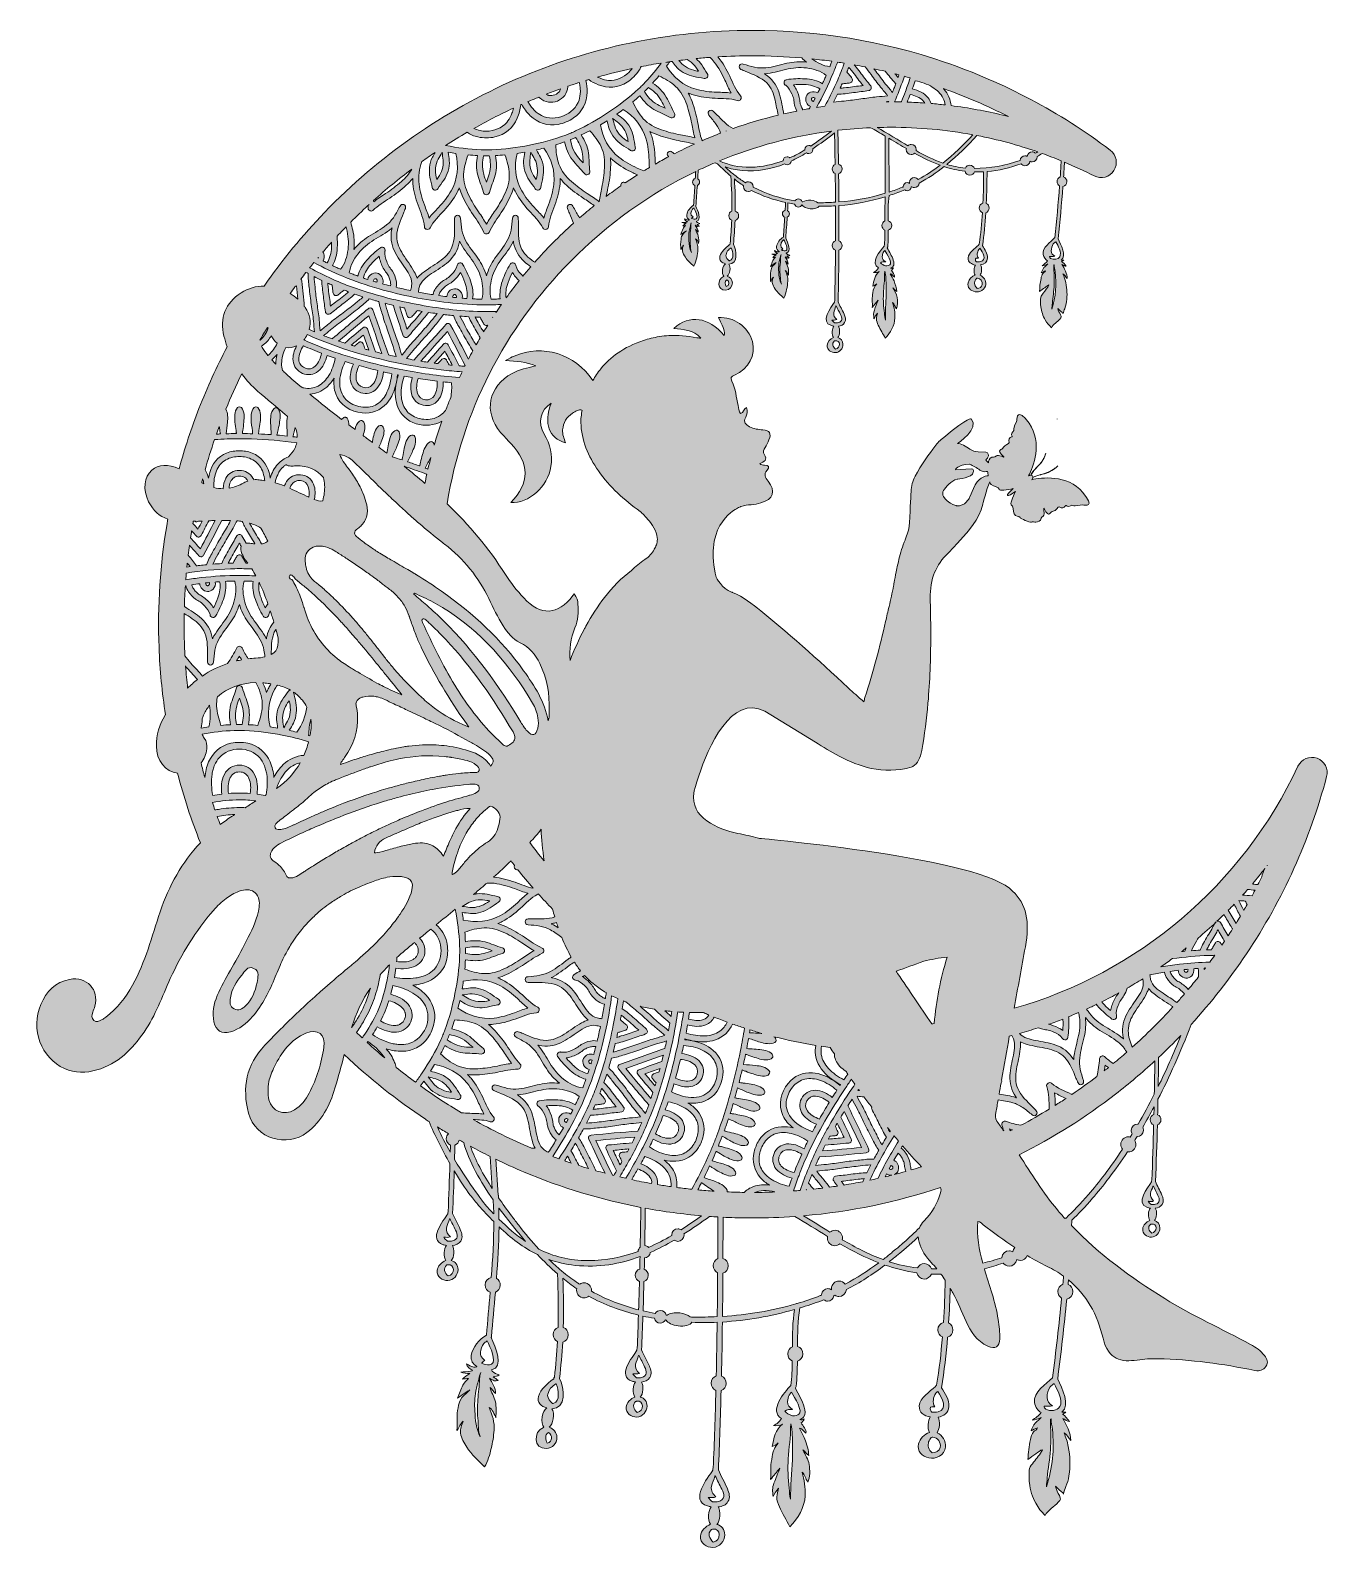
# Model space of a CAD drawing. Extents: x 80 to 917, y -989 to -11.
import ezdxf

# ---------------------------------------------------------------- set-up
doc = ezdxf.new("R2010")
doc.units = 0
doc.header["$MEASUREMENT"] = 0
doc.layers.add('Layer 1', color=7, linetype='Continuous', lineweight=0)

# ---------------------------------------------------------------- blocks, each defined once
blk = doc.blocks.new('Block_0')
at = {"layer": 'Layer 1', "true_color": 0x000000, "transparency": 33554687}
h = blk.add_hatch(color=18, dxfattribs=at)
h.dxf.hatch_style = 2
edge = h.paths.add_edge_path()
edge.add_spline(control_points=[(790.25, -666.54), (788.87, -663.11), (787.69, -659.58), (787.64, -655.9), (787.56, -651.66), (789.43, -647.66), (791.65, -644.14), (794.03, -640.4), (796.79, -636.9), (798.9, -632.99), (799.63, -631.65), (800.32, -630.23), (800.73, -628.75), (801.68, -629.96), (802.86, -631), (804.04, -631.97), (807.49, -634.77), (811.39, -636.94), (815.01, -639.5), (815.5, -639.84), (815.98, -640.2), (816.45, -640.56), (808.15, -649.67), (799.4, -658.34), (790.25, -666.54)], knot_values=[0, 0, 0, 0, 1, 1, 1, 2, 2, 2, 3, 3, 3, 4, 4, 4, 5, 5, 5, 6, 6, 6, 7, 7, 7, 8, 8, 8, 8], degree=3, periodic=0)
edge = h.paths.add_edge_path()
edge.add_spline(control_points=[(806.76, -762.05), (807.98, -764.52), (808.34, -766.94), (805.19, -767.8), (804.35, -768.02), (803.4, -768.05), (802.48, -767.91), (801.68, -767.35), (801.09, -766.68), (800.47, -765.86), (801.59, -765.82), (803.01, -766.12), (803.99, -765.64), (802.64, -764.19), (801.64, -762.84), (802, -760.75), (802.26, -759.23), (803.14, -757.67), (803.55, -756.14), (803.61, -756.06), (803.68, -755.97), (803.74, -755.88), (804.68, -757.97), (805.74, -759.99), (806.76, -762.05)], knot_values=[0, 0, 0, 0, 1, 1, 1, 2, 2, 2, 3, 3, 3, 4, 4, 4, 5, 5, 5, 6, 6, 6, 7, 7, 7, 8, 8, 8, 8], degree=3, periodic=0)
edge = h.paths.add_edge_path()
edge.add_spline(control_points=[(802.79, -786.49), (800.99, -784.84), (799.93, -782.49), (801.95, -780.74), (802.1, -780.66), (802.27, -780.59), (802.43, -780.53), (802.43, -780.53), (802.44, -780.53), (802.44, -780.53), (806.66, -779.81), (806.46, -785.89), (802.79, -786.49)], knot_values=[0, 0, 0, 0, 1, 1, 1, 2, 2, 2, 3, 3, 3, 4, 4, 4, 4], degree=3, periodic=0)
edge = h.paths.add_edge_path()
edge.add_spline(control_points=[(793.94, -716.12), (793.83, -716.11), (793.7, -716.1), (793.58, -716.1), (791.38, -716.05), (789.56, -717.8), (789.52, -720), (789.51, -720.87), (789.78, -721.68), (790.24, -722.34), (789.8, -723.06), (789.36, -723.76), (788.93, -724.46), (788.56, -724.37), (788.18, -724.31), (787.78, -724.3), (785.09, -724.25), (782.87, -726.39), (782.82, -729.08), (782.8, -730.29), (783.22, -731.41), (783.95, -732.27), (776.05, -744.25), (768.6, -753.85), (762.11, -761.37), (756.88, -767.42), (751.98, -772.49), (747.56, -776.69), (747.56, -776.69), (746.99, -776.68), (746.99, -776.68), (746.93, -776.74), (746.85, -776.81), (746.79, -776.87), (745.16, -775.07), (743.54, -773.24), (741.96, -771.37), (732.66, -760.3), (725.09, -748.05), (717.4, -735.87), (739.2, -724.89), (759.94, -711.83), (779.41, -696.77), (788.18, -689.99), (796.61, -682.85), (804.72, -675.38), (804.71, -676.91), (804.7, -678.45), (804.68, -679.99), (804.68, -679.99), (804.68, -679.99), (804.68, -679.99), (804.68, -679.99), (804.58, -687.5), (804.58, -687.5), (804.58, -687.5), (804.58, -687.49), (804.58, -687.49), (804.54, -690.62), (804.49, -693.74), (804.44, -696.86), (800.93, -703.75), (797.42, -710.16), (793.94, -716.12)], knot_values=[0, 0, 0, 0, 1, 1, 1, 2, 2, 2, 3, 3, 3, 4, 4, 4, 5, 5, 5, 6, 6, 6, 7, 7, 7, 8, 8, 8, 9, 9, 9, 10, 10, 10, 11, 11, 11, 12, 12, 12, 13, 13, 13, 14, 14, 14, 15, 15, 15, 16, 16, 16, 17, 17, 17, 18, 18, 18, 19, 19, 19, 20, 20, 20, 21, 21, 21, 21], degree=3, periodic=0)
edge = h.paths.add_edge_path()
edge.add_spline(control_points=[(740.13, -695.88), (742.51, -697.25), (745.03, -698.35), (747.56, -699.48), (745.24, -701.01), (742.92, -702.51), (740.58, -703.99), (740.5, -701.27), (740.45, -698.57), (740.09, -695.91), (740.11, -695.92), (740.12, -695.93), (740.14, -695.94), (740.14, -695.92), (740.13, -695.9), (740.13, -695.88)], knot_values=[0, 0, 0, 0, 1, 1, 1, 2, 2, 2, 3, 3, 3, 4, 4, 4, 5, 5, 5, 5], degree=3, periodic=0)
edge = h.paths.add_edge_path()
edge.add_spline(control_points=[(774.83, -679.61), (773.96, -680.31), (773.08, -681.01), (772.21, -681.7), (772.42, -680.49), (772.61, -679.28), (772.76, -678.07), (772.76, -678.07), (772.76, -678.07), (772.76, -678.07), (773.44, -678.59), (774.13, -679.11), (774.83, -679.61)], knot_values=[0, 0, 0, 0, 1, 1, 1, 2, 2, 2, 3, 3, 3, 4, 4, 4, 4], degree=3, periodic=0)
edge = h.paths.add_edge_path()
edge.add_spline(control_points=[(708.59, -714.27), (707.92, -714.03), (707.2, -714.3), (706.71, -714.8), (706.21, -715.29), (705.94, -716.02), (706.19, -716.68), (706.65, -717.93), (707.05, -719.21), (707.4, -720.48), (705.94, -718.35), (704.46, -716.24), (702.93, -714.16), (701.59, -712.32), (702.02, -710.49), (702.36, -708.62), (702.84, -705.91), (703.32, -703.2), (703.8, -700.48), (706.95, -700.92), (710.11, -701.37), (713.16, -702.29), (715.49, -703), (717.68, -704), (719.7, -705.38), (721.81, -706.84), (723.71, -708.57), (725.74, -710.14), (726.55, -710.77), (727.6, -710.93), (728.4, -710.14), (729.15, -709.39), (729.1, -708.22), (728.4, -707.48), (727.64, -706.66), (726.86, -705.86), (726.07, -705.06), (722.47, -701.46), (718.46, -697.83), (716.4, -693.06), (714.71, -689.17), (714.91, -684.76), (715.61, -680.67), (716.37, -676.3), (717.59, -672.01), (718.04, -667.59), (718.2, -666.08), (718.29, -664.5), (718.11, -662.97), (719.46, -663.72), (720.95, -664.24), (722.4, -664.68), (726.66, -665.94), (731.09, -666.47), (735.42, -667.44), (739.48, -668.35), (743.62, -669.86), (746.57, -672.9), (750.18, -676.64), (752, -681.72), (753.95, -686.43), (754.39, -687.46), (754.83, -688.49), (755.3, -689.51), (755.71, -690.44), (756.78, -690.93), (757.76, -690.52), (758.79, -690.09), (759.04, -689.06), (758.77, -688.06), (758.09, -685.59), (757.23, -683.18), (756.69, -680.67), (756.18, -678.28), (756.09, -675.87), (756.33, -673.44), (756.79, -668.82), (758.27, -664.37), (759.29, -659.86), (760.22, -655.67), (760.46, -651.5), (760, -647.27), (760, -647.27), (760, -647.27), (760.01, -647.28), (760.01, -647.28), (760.01, -647.26), (760.01, -647.26), (762.68, -650.59), (765.79, -653.36), (769.42, -655.66), (773.32, -658.14), (777.52, -660.24), (781.1, -663.18), (782.99, -664.73), (784.64, -666.49), (785.97, -668.55), (786.21, -668.93), (786.44, -669.32), (786.68, -669.71), (783.82, -672.2), (780.93, -674.64), (778, -677.04), (776.01, -675.65), (774.09, -674.17), (772.3, -672.51), (771.78, -672.02), (771.01, -672), (770.36, -672.26), (769.71, -672.53), (769.19, -673.1), (769.16, -673.8), (769.01, -677.72), (768.3, -681.53), (767.49, -685.34), (762.23, -689.35), (756.85, -693.21), (751.38, -696.93), (751.24, -696.86), (751.09, -696.78), (750.95, -696.72), (746.54, -694.62), (742.01, -693.01), (738.26, -689.77), (737.48, -689.1), (736.61, -689.23), (735.99, -689.73), (735.29, -690.11), (734.84, -690.86), (735.16, -691.84), (736.72, -696.55), (736.48, -701.34), (736.72, -706.22), (736.72, -706.27), (736.73, -706.32), (736.74, -706.36), (730.73, -710.04), (724.61, -713.54), (718.39, -716.87), (718.39, -716.87), (718.39, -716.87), (718.39, -716.87), (715.07, -716.22), (711.78, -715.46), (708.59, -714.27)], knot_values=[0, 0, 0, 0, 1, 1, 1, 2, 2, 2, 3, 3, 3, 4, 4, 4, 5, 5, 5, 6, 6, 6, 7, 7, 7, 8, 8, 8, 9, 9, 9, 10, 10, 10, 11, 11, 11, 12, 12, 12, 13, 13, 13, 14, 14, 14, 15, 15, 15, 16, 16, 16, 17, 17, 17, 18, 18, 18, 19, 19, 19, 20, 20, 20, 21, 21, 21, 22, 22, 22, 23, 23, 23, 24, 24, 24, 25, 25, 25, 26, 26, 26, 27, 27, 27, 28, 28, 28, 29, 29, 29, 30, 30, 30, 31, 31, 31, 32, 32, 32, 33, 33, 33, 34, 34, 34, 35, 35, 35, 36, 36, 36, 37, 37, 37, 38, 38, 38, 39, 39, 39, 40, 40, 40, 41, 41, 41, 42, 42, 42, 43, 43, 43, 44, 44, 44, 45, 45, 45, 46, 46, 46, 47, 47, 47, 48, 48, 48, 48], degree=3, periodic=0)
edge = h.paths.add_edge_path()
edge.add_spline(control_points=[(711.14, -719.24), (711.14, -719.24), (711.15, -719.24), (711.15, -719.24), (711.15, -719.24), (711.15, -719.23), (711.15, -719.23), (711.75, -719.41), (712.36, -719.56), (712.96, -719.7), (712.46, -719.97), (711.97, -720.23), (711.47, -720.48), (711.36, -720.06), (711.26, -719.65), (711.14, -719.24)], knot_values=[0, 0, 0, 0, 1, 1, 1, 2, 2, 2, 3, 3, 3, 4, 4, 4, 5, 5, 5, 5], degree=3, periodic=0)
edge = h.paths.add_edge_path()
edge.add_spline(control_points=[(713.27, -798.37), (712.6, -797.99), (711.84, -797.75), (711.02, -797.73), (708.48, -797.69), (706.37, -799.65), (706.11, -802.19), (702.09, -803.59), (698, -804.76), (693.85, -805.75), (691.35, -797.03), (689.85, -788.11), (690.72, -778.87), (692.47, -779.01), (693.23, -780.18), (694.2, -780.95), (700.81, -786.07), (707.51, -791.06), (714.45, -795.68), (713.81, -796.41), (713.39, -797.34), (713.27, -798.37)], knot_values=[0, 0, 0, 0, 1, 1, 1, 2, 2, 2, 3, 3, 3, 4, 4, 4, 5, 5, 5, 6, 6, 6, 7, 7, 7, 7], degree=3, periodic=0)
edge = h.paths.add_edge_path()
edge.add_spline(control_points=[(705.73, -689.48), (706.13, -688.97), (706.29, -688.25), (706.05, -687.66), (707.7, -678.25), (709.34, -668.85), (710.99, -659.44), (711.5, -659.32), (712.01, -659.18), (712.52, -659.04), (712.68, -659.29), (712.84, -659.52), (712.99, -659.77), (715.23, -663.41), (714.4, -667.74), (713.6, -671.73), (712.74, -676.06), (711.56, -680.39), (711.37, -684.84), (711.16, -689.7), (712.31, -694.37), (715.1, -698.41), (715.27, -698.65), (715.44, -698.9), (715.62, -699.14), (715.48, -699.09), (715.35, -699.04), (715.21, -699), (711.72, -697.83), (708.07, -697.33), (704.44, -696.8), (704.87, -694.36), (705.3, -691.92), (705.73, -689.48)], knot_values=[0, 0, 0, 0, 1, 1, 1, 2, 2, 2, 3, 3, 3, 4, 4, 4, 5, 5, 5, 6, 6, 6, 7, 7, 7, 8, 8, 8, 9, 9, 9, 10, 10, 10, 11, 11, 11, 11], degree=3, periodic=0)
edge = h.paths.add_edge_path()
edge.add_spline(control_points=[(729.66, -654), (730.58, -654.4), (731.54, -654.73), (732.5, -654.96), (733.66, -655.24), (734.88, -655.29), (736.06, -655.52), (737.27, -655.74), (738.45, -656.27), (739.58, -656.73), (741.72, -657.62), (743.68, -658.76), (745.06, -660.63), (745.15, -660.86), (745.29, -661.05), (745.46, -661.2), (746.08, -661.89), (747.27, -661.91), (747.97, -661.36), (748.31, -661.1), (748.52, -660.77), (748.62, -660.41), (748.65, -660.32), (748.67, -660.23), (748.68, -660.13), (749.34, -656.16), (749.46, -652.28), (749.29, -648.27), (749.26, -647.8), (749.23, -647.33), (749.19, -646.87), (751.36, -645.99), (753.52, -645.09), (755.68, -644.16), (755.9, -645.18), (756.08, -646.21), (756.21, -647.24), (756.82, -651.86), (756.31, -656.24), (755.22, -660.76), (754.18, -665.17), (752.83, -669.53), (752.5, -674.08), (752.5, -674.21), (752.49, -674.36), (752.49, -674.51), (752.33, -674.25), (752.17, -674), (752, -673.74), (749.35, -669.63), (745.47, -666.77), (740.91, -665.11), (736.72, -663.59), (732.26, -663.01), (727.92, -662.16), (724.2, -661.42), (720.18, -660.59), (717.62, -657.66), (721.66, -656.52), (725.67, -655.3), (729.66, -654)], knot_values=[0, 0, 0, 0, 1, 1, 1, 2, 2, 2, 3, 3, 3, 4, 4, 4, 5, 5, 5, 6, 6, 6, 7, 7, 7, 8, 8, 8, 9, 9, 9, 10, 10, 10, 11, 11, 11, 12, 12, 12, 13, 13, 13, 14, 14, 14, 15, 15, 15, 16, 16, 16, 17, 17, 17, 18, 18, 18, 19, 19, 19, 20, 20, 20, 20], degree=3, periodic=0)
edge = h.paths.add_edge_path()
edge.add_spline(control_points=[(745.52, -648.33), (745.54, -648.47), (745.54, -648.6), (745.55, -648.73), (745.67, -651.1), (745.64, -653.41), (745.44, -655.72), (744.54, -655.04), (743.56, -654.46), (742.53, -653.95), (740.6, -652.97), (738.47, -652.16), (736.33, -651.75), (739.41, -650.66), (742.47, -649.51), (745.52, -648.33)], knot_values=[0, 0, 0, 0, 1, 1, 1, 2, 2, 2, 3, 3, 3, 4, 4, 4, 5, 5, 5, 5], degree=3, periodic=0)
edge = h.paths.add_edge_path()
edge.add_spline(control_points=[(767.36, -638.82), (767.26, -638.87), (767.17, -638.92), (767.07, -638.97), (767.46, -639.45), (767.87, -639.93), (768.3, -640.4), (771.01, -643.35), (773.83, -646.02), (777.1, -648.36), (777.18, -648.42), (777.27, -648.47), (777.35, -648.51), (777.67, -648.7), (778.05, -648.78), (778.47, -648.73), (779.37, -648.62), (780.19, -647.76), (780.14, -646.84), (780.15, -646.61), (780.12, -646.38), (780.03, -646.15), (779.68, -643.86), (780.26, -641.66), (781.14, -639.52), (781.61, -638.39), (782.08, -637.18), (782.77, -636.17), (783.44, -635.17), (784.26, -634.28), (784.9, -633.26), (785.79, -631.79), (786.47, -630.16), (786.91, -628.49), (790.29, -626.55), (793.64, -624.54), (796.94, -622.45), (797.06, -622.91), (797.15, -623.37), (797.22, -623.83), (797.9, -628.05), (795.48, -631.74), (793.22, -635.11), (790.75, -638.79), (788.01, -642.34), (786.13, -646.38), (784.07, -650.79), (783.35, -655.55), (784.38, -660.33), (784.45, -660.62), (784.51, -660.92), (784.59, -661.22), (784.48, -661.12), (784.37, -661.02), (784.26, -660.92), (780.82, -657.93), (776.78, -655.8), (772.93, -653.43), (768.97, -651), (765.51, -648.26), (762.67, -644.56), (762.01, -643.71), (761.38, -642.82), (760.79, -641.9), (762.99, -640.9), (765.18, -639.87), (767.36, -638.82)], knot_values=[0, 0, 0, 0, 1, 1, 1, 2, 2, 2, 3, 3, 3, 4, 4, 4, 5, 5, 5, 6, 6, 6, 7, 7, 7, 8, 8, 8, 9, 9, 9, 10, 10, 10, 11, 11, 11, 12, 12, 12, 13, 13, 13, 14, 14, 14, 15, 15, 15, 16, 16, 16, 17, 17, 17, 18, 18, 18, 19, 19, 19, 20, 20, 20, 21, 21, 21, 22, 22, 22, 22], degree=3, periodic=0)
edge = h.paths.add_edge_path()
edge.add_spline(control_points=[(781.51, -631.53), (781.18, -632), (780.82, -632.46), (780.47, -632.91), (778.96, -634.9), (777.86, -637.27), (777.08, -639.64), (776.72, -640.73), (776.44, -641.83), (776.29, -642.95), (774.51, -641.45), (772.85, -639.84), (771.26, -638.08), (771.02, -637.81), (770.78, -637.55), (770.54, -637.27), (774.23, -635.43), (777.88, -633.52), (781.51, -631.53)], knot_values=[0, 0, 0, 0, 1, 1, 1, 2, 2, 2, 3, 3, 3, 4, 4, 4, 5, 5, 5, 6, 6, 6, 6], degree=3, periodic=0)
edge = h.paths.add_edge_path()
edge.add_spline(control_points=[(811.01, -618.2), (811.17, -619.64), (811.86, -621.03), (812.68, -622.24), (813.87, -623.99), (815.37, -625.61), (817.08, -626.86), (818.06, -627.56), (819.16, -628.07), (820.16, -628.73), (821.19, -629.4), (822.09, -630.34), (822.95, -631.2), (823.26, -631.51), (823.56, -631.83), (823.85, -632.16), (822.24, -634.04), (820.6, -635.91), (818.95, -637.76), (816.15, -635.56), (813.07, -633.72), (810.1, -631.75), (806.73, -629.5), (803.07, -627.02), (802.09, -622.87), (801.85, -621.87), (801.72, -620.86), (801.57, -619.85), (804.71, -619.25), (807.85, -618.69), (811.01, -618.2)], knot_values=[0, 0, 0, 0, 1, 1, 1, 2, 2, 2, 3, 3, 3, 4, 4, 4, 5, 5, 5, 6, 6, 6, 7, 7, 7, 8, 8, 8, 9, 9, 9, 10, 10, 10, 10], degree=3, periodic=0)
edge = h.paths.add_edge_path()
edge.add_spline(control_points=[(816.1, -609.4), (823.9, -608.35), (831.74, -607.64), (839.6, -607.36), (840.87, -607.31), (842.13, -607.29), (843.39, -607.28), (842.32, -608.76), (841.25, -610.24), (840.16, -611.72), (833.71, -611.86), (827.25, -612.3), (820.77, -613.06), (816.74, -613.54), (812.69, -614.1), (808.66, -614.74), (811.17, -613), (813.64, -611.21), (816.1, -609.4)], knot_values=[0, 0, 0, 0, 1, 1, 1, 2, 2, 2, 3, 3, 3, 4, 4, 4, 5, 5, 5, 6, 6, 6, 6], degree=3, periodic=0)
edge = h.paths.add_edge_path()
edge.add_spline(control_points=[(825.04, -602.54), (824.72, -603.25), (824.42, -603.97), (824.17, -604.69), (823.46, -604.76), (822.73, -604.85), (822.02, -604.92), (823.03, -604.14), (824.04, -603.34), (825.04, -602.54)], knot_values=[0, 0, 0, 0, 1, 1, 1, 2, 2, 2, 3, 3, 3, 3], degree=3, periodic=0)
edge = h.paths.add_edge_path()
edge.add_spline(control_points=[(831.58, -598.22), (831.93, -597.58), (832.28, -596.93), (832.63, -596.29), (836.62, -592.89), (840.53, -589.39), (844.35, -585.79), (844.08, -586.05), (843.82, -586.3), (843.54, -586.55), (842.73, -587.76), (842.07, -589.08), (841.41, -590.37), (840.62, -591.89), (839.71, -593.33), (838.83, -594.79), (837.9, -596.34), (837.02, -597.91), (836.17, -599.51), (835.4, -600.95), (834.53, -602.4), (834.03, -603.97), (832.14, -604.06), (830.24, -604.18), (828.35, -604.33), (829.27, -602.22), (830.53, -600.2), (831.58, -598.22)], knot_values=[0, 0, 0, 0, 1, 1, 1, 2, 2, 2, 3, 3, 3, 4, 4, 4, 5, 5, 5, 6, 6, 6, 7, 7, 7, 8, 8, 8, 9, 9, 9, 9], degree=3, periodic=0)
edge = h.paths.add_edge_path()
edge.add_spline(control_points=[(845.44, -590.76), (845.71, -591.26), (845.97, -591.76), (846.23, -592.27), (847.02, -593.79), (847.93, -595.22), (848.8, -596.69), (849.1, -597.19), (849.38, -597.69), (849.68, -598.2), (849.1, -599.06), (848.53, -599.9), (847.95, -600.74), (847.67, -600.23), (847.39, -599.71), (847.06, -599.22), (846.67, -598.61), (846.06, -598.31), (845.44, -598.31), (844.83, -598.31), (844.21, -598.61), (843.82, -599.22), (843.34, -599.93), (842.97, -600.72), (842.53, -601.45), (842.09, -602.19), (841.66, -602.94), (841.33, -603.72), (840.27, -603.74), (839.2, -603.77), (838.14, -603.8), (838.53, -602.98), (839.01, -602.19), (839.42, -601.41), (840.27, -599.81), (841.16, -598.25), (842.09, -596.69), (842.96, -595.22), (843.87, -593.79), (844.66, -592.27), (844.92, -591.76), (845.18, -591.26), (845.44, -590.76)], knot_values=[0, 0, 0, 0, 1, 1, 1, 2, 2, 2, 3, 3, 3, 4, 4, 4, 5, 5, 5, 6, 6, 6, 7, 7, 7, 8, 8, 8, 9, 9, 9, 10, 10, 10, 11, 11, 11, 12, 12, 12, 13, 13, 13, 14, 14, 14, 14], degree=3, periodic=0)
edge = h.paths.add_edge_path()
edge.add_spline(control_points=[(849.37, -580.96), (850.81, -583.61), (852.41, -586.17), (853.96, -588.76), (854.26, -589.27), (854.56, -589.78), (854.85, -590.29), (853.91, -591.77), (852.96, -593.24), (852.01, -594.71), (851.15, -593.27), (850.25, -591.86), (849.48, -590.37), (848.74, -588.93), (848.01, -587.47), (847.06, -586.14), (846.64, -585.54), (846.04, -585.23), (845.44, -585.23), (845.22, -585.23), (845.02, -585.29), (844.8, -585.36), (846.34, -583.91), (847.87, -582.45), (849.37, -580.96)], knot_values=[0, 0, 0, 0, 1, 1, 1, 2, 2, 2, 3, 3, 3, 4, 4, 4, 5, 5, 5, 6, 6, 6, 7, 7, 7, 8, 8, 8, 8], degree=3, periodic=0)
edge = h.paths.add_edge_path()
edge.add_spline(control_points=[(855.89, -574.32), (857.21, -576.92), (858.54, -579.53), (859.89, -582.13), (858.97, -583.66), (858.05, -585.18), (857.11, -586.7), (855.42, -583.87), (853.68, -581.09), (852.15, -578.17), (853.4, -576.9), (854.65, -575.62), (855.89, -574.32)], knot_values=[0, 0, 0, 0, 1, 1, 1, 2, 2, 2, 3, 3, 3, 4, 4, 4, 4], degree=3, periodic=0)
edge = h.paths.add_edge_path()
edge.add_spline(control_points=[(863.07, -572.3), (863.47, -573.08), (863.86, -573.84), (864.26, -574.62), (863.56, -575.85), (862.86, -577.08), (862.14, -578.3), (861.06, -576.21), (859.99, -574.11), (858.93, -572), (860.31, -572.09), (861.69, -572.19), (863.07, -572.3)], knot_values=[0, 0, 0, 0, 1, 1, 1, 2, 2, 2, 3, 3, 3, 4, 4, 4, 4], degree=3, periodic=0)
edge = h.paths.add_edge_path()
edge.add_spline(control_points=[(864.57, -564.85), (866.17, -564.98), (867.77, -565.13), (869.37, -565.29), (868.72, -566.51), (868.07, -567.73), (867.41, -568.95), (865.38, -568.77), (863.35, -568.62), (861.32, -568.5), (862.41, -567.29), (863.5, -566.07), (864.57, -564.85)], knot_values=[0, 0, 0, 0, 1, 1, 1, 2, 2, 2, 3, 3, 3, 4, 4, 4, 4], degree=3, periodic=0)
edge = h.paths.add_edge_path()
edge.add_spline(control_points=[(875.77, -551.33), (874.73, -552.97), (874.1, -554.82), (873.74, -556.73), (872.92, -558.41), (872.08, -560.07), (871.22, -561.73), (870.13, -561.62), (869.03, -561.52), (867.94, -561.42), (867.93, -561.27), (867.93, -561.13), (867.91, -560.97), (870.6, -557.8), (873.21, -554.59), (875.77, -551.33)], knot_values=[0, 0, 0, 0, 1, 1, 1, 2, 2, 2, 3, 3, 3, 4, 4, 4, 5, 5, 5, 5], degree=3, periodic=0)
edge = h.paths.add_edge_path()
edge.add_spline(control_points=[(877.3, -549.36), (877.28, -549.39), (877.27, -549.42), (877.26, -549.44), (877.22, -549.48), (877.19, -549.51), (877.15, -549.55), (877.2, -549.48), (877.25, -549.42), (877.3, -549.36)], knot_values=[0, 0, 0, 0, 1, 1, 1, 2, 2, 2, 3, 3, 3, 3], degree=3, periodic=0)
edge = h.paths.add_edge_path()
edge.add_spline(control_points=[(836.67, -616.35), (836.64, -616.05), (836.59, -615.76), (836.53, -615.46), (836.81, -615.45), (837.09, -615.45), (837.37, -615.43), (837.14, -615.74), (836.91, -616.05), (836.67, -616.35)], knot_values=[0, 0, 0, 0, 1, 1, 1, 2, 2, 2, 3, 3, 3, 3], degree=3, periodic=0)
edge = h.paths.add_edge_path()
edge.add_spline(control_points=[(823.64, -616.5), (824.46, -616.42), (825.28, -616.33), (826.1, -616.25), (826.27, -616.91), (826.2, -617.42), (825.72, -617.94), (825.65, -618.01), (825.35, -618.18), (825.35, -618.2), (825.29, -618.21), (825.12, -618.24), (825.06, -618.26), (824.95, -618.25), (824.79, -618.23), (824.79, -618.24), (824.54, -618.2), (824.69, -618.23), (824.35, -618.04), (824.31, -618.02), (824.28, -618), (824.27, -617.98), (824.21, -617.92), (824.02, -617.73), (824, -617.73), (823.69, -617.31), (823.62, -616.99), (823.64, -616.5)], knot_values=[0, 0, 0, 0, 1, 1, 1, 2, 2, 2, 3, 3, 3, 4, 4, 4, 5, 5, 5, 6, 6, 6, 7, 7, 7, 8, 8, 8, 9, 9, 9, 9], degree=3, periodic=0)
edge = h.paths.add_edge_path()
edge.add_spline(control_points=[(832.84, -620.83), (832.83, -621), (832.81, -621.16), (832.79, -621.33), (830.67, -624.01), (828.51, -626.66), (826.32, -629.27), (824.79, -627.57), (823.01, -626), (821.04, -624.85), (820.13, -624.31), (819.19, -623.84), (818.41, -623.12), (817.76, -622.52), (817.15, -621.87), (816.58, -621.19), (816.02, -620.52), (815.54, -619.79), (815.14, -619.02), (814.96, -618.67), (814.84, -618.31), (814.75, -617.92), (814.72, -617.81), (814.71, -617.72), (814.71, -617.63), (816.43, -617.38), (818.16, -617.14), (819.89, -616.93), (820, -619.61), (822.1, -621.7), (824.79, -622.02), (826.18, -622.18), (827.61, -621.42), (828.53, -620.44), (829.7, -619.18), (830.13, -617.54), (829.87, -615.91), (830.82, -615.83), (831.76, -615.76), (832.7, -615.7), (832.7, -615.71), (832.7, -615.72), (832.71, -615.73), (833.2, -617.31), (832.96, -619.2), (832.84, -620.83)], knot_values=[0, 0, 0, 0, 1, 1, 1, 2, 2, 2, 3, 3, 3, 4, 4, 4, 5, 5, 5, 6, 6, 6, 7, 7, 7, 8, 8, 8, 9, 9, 9, 10, 10, 10, 11, 11, 11, 12, 12, 12, 13, 13, 13, 14, 14, 14, 15, 15, 15, 15], degree=3, periodic=0)
edge = h.paths.add_edge_path()
edge.add_spline(control_points=[(806.93, -691.89), (806.97, -689.61), (807, -687.34), (807.04, -685.06), (807.04, -685.06), (807.04, -685.06), (807.04, -685.06), (807.04, -685.06), (807.06, -683.82), (807.06, -683.82), (807.06, -683.82), (807.07, -682.48), (807.07, -682.48), (807.07, -682.48), (807.12, -677.63), (807.12, -677.63), (807.14, -676.12), (807.15, -674.62), (807.16, -673.11), (812.1, -668.48), (816.91, -663.73), (821.6, -658.86), (816.8, -670.87), (811.88, -681.86), (806.93, -691.89)], knot_values=[0, 0, 0, 0, 1, 1, 1, 2, 2, 2, 3, 3, 3, 4, 4, 4, 5, 5, 5, 6, 6, 6, 7, 7, 7, 8, 8, 8, 8], degree=3, periodic=0)
edge = h.paths.add_edge_path()
edge.add_spline(control_points=[(743.48, -898.21), (741.89, -901), (737.64, -901.28), (734.45, -899.88), (733.92, -899.23), (733.49, -898.54), (733.35, -897.85), (735.16, -897.77), (737, -897.97), (738.78, -897.66), (734.15, -895.58), (734.69, -889.41), (737.38, -885.36), (738.21, -884.66), (739.03, -883.97), (739.81, -883.27), (742.17, -887.74), (745.84, -894.07), (743.48, -898.21)], knot_values=[0, 0, 0, 0, 1, 1, 1, 2, 2, 2, 3, 3, 3, 4, 4, 4, 5, 5, 5, 6, 6, 6, 6], degree=3, periodic=0)
edge = h.paths.add_edge_path()
edge.add_spline(control_points=[(734.86, -949.82), (734.87, -947.9), (735.34, -946.09), (735.46, -944.16), (735.84, -938.09), (737.31, -932.1), (737.51, -926), (737.61, -923.1), (737.77, -920.22), (737.82, -917.32), (737.87, -913.63), (737.3, -909.86), (737.52, -906.2), (737.52, -906.2), (737.86, -906.04), (737.86, -906.04), (737.84, -908.28), (738.54, -910.65), (738.77, -912.87), (740.04, -925.46), (738.95, -937.74), (734.86, -949.82)], knot_values=[0, 0, 0, 0, 1, 1, 1, 2, 2, 2, 3, 3, 3, 4, 4, 4, 5, 5, 5, 6, 6, 6, 7, 7, 7, 7], degree=3, periodic=0)
edge = h.paths.add_edge_path()
edge.add_spline(control_points=[(662.58, -651.3), (662.05, -651.35), (661.52, -651.4), (660.99, -651.45), (657.09, -645.7), (653.56, -640.51), (650.04, -635.31), (646.36, -629.87), (642.76, -624.37), (639, -618.96), (638.6, -618.38), (638.28, -617.87), (638.16, -617.44), (643.89, -615.45), (649.78, -613.35), (655.83, -611.1), (660.68, -609.93), (665.67, -608.98), (670.9, -608.43), (666.53, -622.64), (663.92, -636.41), (662.58, -651.3)], knot_values=[0, 0, 0, 0, 1, 1, 1, 2, 2, 2, 3, 3, 3, 4, 4, 4, 5, 5, 5, 6, 6, 6, 7, 7, 7, 7], degree=3, periodic=0)
edge = h.paths.add_edge_path()
edge.add_spline(control_points=[(666.64, -760.35), (664.54, -767.25), (661.16, -773.51), (656.09, -778.54), (654.67, -779.95), (653.7, -781.41), (653.08, -782.92), (649.85, -786.1), (646.56, -789.2), (643.19, -792.2), (643.06, -792.32), (642.93, -792.43), (642.81, -792.54), (642.68, -792.64), (642.56, -792.76), (642.43, -792.87), (642.3, -792.97), (642.18, -793.08), (642.06, -793.18), (641.94, -793.29), (641.82, -793.39), (641.71, -793.49), (637.77, -796.87), (635.22, -798.79), (635.12, -798.86), (635.12, -798.86), (635.22, -798.99), (635.22, -798.99), (633.37, -800.49), (631.49, -801.98), (629.6, -803.42), (620.48, -800.06), (611.83, -795.57), (603.35, -790.59), (603.42, -790.26), (603.46, -789.93), (603.47, -789.59), (603.52, -786.85), (601.37, -784.58), (598.69, -784.53), (597.42, -784.51), (596.28, -784.98), (595.4, -785.77), (589.73, -782.27), (584.09, -778.67), (578.38, -775.18), (608.48, -772.61), (638.05, -766.52), (666.67, -756.97), (667.1, -757.98), (667.04, -759.04), (666.64, -760.35)], knot_values=[0, 0, 0, 0, 1, 1, 1, 2, 2, 2, 3, 3, 3, 4, 4, 4, 5, 5, 5, 6, 6, 6, 7, 7, 7, 8, 8, 8, 9, 9, 9, 10, 10, 10, 11, 11, 11, 12, 12, 12, 13, 13, 13, 14, 14, 14, 15, 15, 15, 16, 16, 16, 17, 17, 17, 17], degree=3, periodic=0)
edge = h.paths.add_edge_path()
edge.add_spline(control_points=[(660.78, -809.34), (660.13, -807.43), (658.38, -806.04), (656.28, -806.01), (654.34, -805.97), (652.64, -807.11), (651.83, -808.79), (645.46, -808.08), (639.39, -806.72), (633.54, -804.81), (635.44, -803.32), (637.31, -801.8), (639.16, -800.25), (639.2, -800.21), (639.25, -800.17), (639.3, -800.13), (641.89, -798.09), (646.65, -794.16), (652.29, -788.79), (652.39, -789.89), (652.6, -791.02), (652.9, -792.18), (654.22, -797.33), (657.14, -801.56), (660.68, -805.33), (661.89, -806.63), (663.05, -807.97), (664.19, -809.33), (663.05, -809.34), (661.91, -809.35), (660.78, -809.34)], knot_values=[0, 0, 0, 0, 1, 1, 1, 2, 2, 2, 3, 3, 3, 4, 4, 4, 5, 5, 5, 6, 6, 6, 7, 7, 7, 8, 8, 8, 9, 9, 9, 10, 10, 10, 10], degree=3, periodic=0)
edge = h.paths.add_edge_path()
edge.add_spline(control_points=[(605.08, -819.27), (604.2, -818.08), (602.85, -817.31), (601.29, -817.28), (598.59, -817.23), (596.38, -819.41), (596.33, -822.15), (596.32, -822.43), (596.35, -822.71), (596.39, -822.98), (595.74, -822.46), (594.93, -822.13), (594.02, -822.12), (591.83, -822.07), (590.03, -823.85), (589.99, -826.08), (589.99, -826.15), (590, -826.21), (590, -826.28), (589.69, -826.4), (589.39, -826.54), (589.07, -826.66), (584.23, -828.58), (579.28, -830.21), (574.29, -831.69), (573.93, -831.68), (573.62, -831.77), (573.35, -831.97), (558.02, -836.47), (542.08, -839.1), (526.12, -840.06), (526.23, -830.73), (526.32, -821.42), (526.37, -812.1), (528.36, -811.5), (529.82, -809.67), (529.86, -807.45), (529.9, -805.18), (528.44, -803.26), (526.41, -802.63), (526.44, -793.79), (526.46, -784.94), (526.45, -776.1), (531.55, -776.35), (536.67, -776.51), (541.81, -776.55), (543.03, -776.56), (544.24, -776.58), (545.45, -776.58), (554.57, -776.58), (563.65, -776.25), (572.68, -775.62), (579.88, -779.85), (586.86, -784.23), (593.83, -788.46), (593.77, -788.77), (593.73, -789.08), (593.72, -789.41), (593.67, -792.15), (595.8, -794.42), (598.5, -794.46), (599.78, -794.49), (600.95, -794), (601.83, -793.2), (609.93, -797.86), (618.14, -802.14), (626.8, -805.49), (619.88, -810.58), (612.67, -815.22), (605.08, -819.27)], knot_values=[0, 0, 0, 0, 1, 1, 1, 2, 2, 2, 3, 3, 3, 4, 4, 4, 5, 5, 5, 6, 6, 6, 7, 7, 7, 8, 8, 8, 9, 9, 9, 10, 10, 10, 11, 11, 11, 12, 12, 12, 13, 13, 13, 14, 14, 14, 15, 15, 15, 16, 16, 16, 17, 17, 17, 18, 18, 18, 19, 19, 19, 20, 20, 20, 21, 21, 21, 22, 22, 22, 23, 23, 23, 23], degree=3, periodic=0)
edge = h.paths.add_edge_path()
edge.add_spline(control_points=[(575.39, -903.15), (574.54, -903.75), (572.91, -904.11), (571.16, -904.16), (569.28, -903.43), (567.03, -902.39), (566.24, -901.07), (567.45, -899.89), (569.71, -900.12), (571.33, -900.05), (569.32, -898.66), (567.93, -897.66), (568.06, -894.89), (568.13, -893.35), (568.45, -892.02), (568.99, -890.8), (569.56, -890.14), (570.12, -889.52), (570.65, -888.96), (572.67, -892.44), (578.14, -901.22), (575.39, -903.15)], knot_values=[0, 0, 0, 0, 1, 1, 1, 2, 2, 2, 3, 3, 3, 4, 4, 4, 5, 5, 5, 6, 6, 6, 7, 7, 7, 7], degree=3, periodic=0)
edge = h.paths.add_edge_path()
edge.add_spline(control_points=[(571.15, -932.48), (570.98, -940.93), (569.78, -949.47), (570.01, -957.9), (569.32, -955.74), (569.4, -953.02), (569.12, -950.72), (568.36, -944.42), (568.08, -938.14), (568.48, -931.81), (568.92, -924.86), (570.05, -917.88), (570.03, -910.87), (570.03, -910.87), (570.19, -911.04), (570.19, -911.04), (570.19, -911.04), (570.22, -909.34), (570.22, -909.34), (570.96, -911.57), (570.96, -914.1), (571.13, -916.43), (571.51, -921.75), (571.26, -927.13), (571.15, -932.48)], knot_values=[0, 0, 0, 0, 1, 1, 1, 2, 2, 2, 3, 3, 3, 4, 4, 4, 5, 5, 5, 6, 6, 6, 7, 7, 7, 8, 8, 8, 8], degree=3, periodic=0)
edge = h.paths.add_edge_path()
edge.add_spline(control_points=[(521.36, -753.01), (519.05, -752.1), (516.56, -751.49), (514.27, -750.52), (515.49, -748.06), (516.68, -745.58), (517.83, -743.09), (517.83, -743.09), (517.84, -743.09), (517.84, -743.09), (517.86, -743.11), (517.88, -743.12), (517.9, -743.13), (518.51, -743.5), (519.12, -743.87), (519.72, -744.25), (521.26, -745.21), (522.8, -746.16), (524.39, -747.03), (527.1, -748.51), (530.45, -750.27), (533.59, -749.29), (534.5, -749.01), (534.96, -747.77), (534.56, -746.95), (533.14, -743.98), (529.43, -742.68), (526.51, -741.74), (524.17, -740.98), (521.68, -740.52), (519.36, -739.71), (520.27, -737.68), (521.15, -735.65), (522, -733.61), (522.05, -733.64), (522.1, -733.67), (522.15, -733.69), (522.26, -733.75), (522.37, -733.81), (522.48, -733.87), (522.55, -733.92), (522.74, -734.03), (522.75, -734.03), (523.08, -734.23), (523.4, -734.43), (523.72, -734.62), (525.28, -735.54), (526.84, -736.48), (528.44, -737.32), (531.16, -738.74), (534.56, -740.46), (537.68, -739.43), (538.12, -739.28), (538.47, -738.9), (538.65, -738.45), (538.84, -738.01), (538.86, -737.5), (538.65, -737.08), (537.18, -734.15), (533.56, -732.95), (530.63, -732.04), (528.9, -731.5), (527.14, -731.06), (525.38, -730.62), (525.01, -730.53), (524.65, -730.43), (524.28, -730.34), (524.27, -730.33), (524.06, -730.28), (523.97, -730.26), (523.86, -730.23), (523.74, -730.19), (523.61, -730.16), (523.56, -730.15), (523.5, -730.13), (523.45, -730.11), (524.29, -728.06), (525.11, -726), (525.9, -723.93), (528.12, -724.99), (530.2, -726.44), (532.39, -727.55), (535.12, -728.94), (538.66, -730.66), (541.76, -729.56), (542.63, -729.26), (543.18, -728.05), (542.73, -727.22), (541.2, -724.3), (537.6, -723.17), (534.63, -722.31), (532.9, -721.8), (531.13, -721.38), (529.37, -720.97), (528.67, -720.81), (527.97, -720.64), (527.28, -720.48), (527.25, -720.46), (527.24, -720.46), (527.22, -720.46), (527.22, -720.46), (527.21, -720.45), (527.21, -720.45), (528.16, -717.88), (529.06, -715.29), (529.94, -712.68), (532.25, -713.62), (534.45, -714.94), (536.72, -715.93), (539.46, -717.12), (543.15, -718.67), (546.11, -717.42), (547.26, -716.93), (547.45, -715.65), (546.85, -714.67), (545.24, -712.01), (541.3, -711.17), (538.51, -710.53), (536.83, -710.14), (535.12, -709.85), (533.42, -709.56), (532.72, -709.44), (532.01, -709.33), (531.3, -709.18), (531.24, -709.18), (531.17, -709.16), (531.1, -709.15), (531.78, -707.04), (532.44, -704.91), (533.07, -702.78), (535.32, -703.66), (537.47, -704.91), (539.69, -705.83), (542.46, -706.97), (546.25, -708.51), (549.21, -707.2), (550.33, -706.69), (550.58, -705.44), (549.96, -704.46), (548.28, -701.82), (544.35, -701.04), (541.55, -700.44), (539.85, -700.09), (538.15, -699.83), (536.44, -699.57), (535.73, -699.46), (535.03, -699.36), (534.32, -699.24), (534.25, -699.23), (534.17, -699.21), (534.1, -699.2), (534.7, -697.06), (535.29, -694.91), (535.85, -692.76), (538.2, -693.6), (540.45, -694.85), (542.77, -695.76), (545.54, -696.85), (549.38, -698.34), (552.32, -696.98), (553.41, -696.46), (553.7, -695.23), (553.05, -694.24), (551.33, -691.63), (547.42, -690.9), (544.58, -690.36), (542.89, -690.04), (541.17, -689.81), (539.46, -689.59), (538.76, -689.5), (538.04, -689.4), (537.33, -689.29), (537.15, -689.27), (536.97, -689.23), (536.78, -689.2), (537.46, -686.54), (538.12, -683.87), (538.75, -681.2), (538.9, -681.25), (539.04, -681.3), (539.19, -681.34), (539.84, -681.57), (540.46, -681.81), (541.1, -682.05), (542.7, -682.65), (544.31, -683.26), (545.95, -683.78), (548.71, -684.67), (552.66, -685.98), (555.45, -684.47), (556.45, -683.91), (556.93, -682.72), (556.19, -681.72), (554.25, -679.14), (550.29, -678.63), (547.31, -678.27), (544.77, -677.95), (542.11, -678.02), (539.57, -677.62), (540.06, -675.45), (540.54, -673.27), (540.99, -671.08), (541.07, -671.11), (541.15, -671.13), (541.22, -671.15), (541.86, -671.36), (542.5, -671.59), (543.15, -671.82), (544.76, -672.4), (546.37, -672.96), (548.01, -673.46), (550.79, -674.3), (554.78, -675.56), (557.53, -674), (557.88, -673.8), (558.17, -673.54), (558.37, -673.22), (558.37, -673.22), (558.37, -673.22), (558.37, -673.22), (558.39, -673.19), (558.41, -673.16), (558.43, -673.13), (558.51, -672.99), (558.57, -672.85), (558.61, -672.69), (558.63, -672.53), (558.63, -672.37), (558.61, -672.21), (558.61, -672.21), (558.6, -672.1), (558.6, -672.1), (558.6, -672.1), (558.6, -672.1), (558.59, -672.1), (558.53, -671.74), (558.36, -671.39), (558.11, -671.07), (556.17, -668.57), (552, -668.22), (549.12, -667.92), (547.41, -667.76), (545.7, -667.66), (543.99, -667.57), (543.31, -667.54), (542.64, -667.51), (541.96, -667.45), (541.88, -667.45), (541.8, -667.44), (541.72, -667.43), (542.13, -665.24), (542.53, -663.04), (542.91, -660.84), (545.41, -661.46), (547.84, -662.54), (550.31, -663.21), (553.2, -664.01), (557.05, -665.06), (559.83, -663.41), (560.9, -662.78), (560.92, -661.49), (560.19, -660.6), (559.92, -660.27), (559.61, -659.98), (559.27, -659.72), (568.2, -661.99), (577.21, -663.87), (586.31, -665.32), (585.47, -669.3), (586.01, -673.46), (587.86, -677.28), (590.06, -681.81), (593.85, -685.41), (598.07, -688.22), (599.41, -689.12), (600.79, -689.93), (602.18, -690.65), (602.13, -690.73), (602.07, -690.81), (602.02, -690.88), (601.97, -690.96), (601.92, -691.04), (601.87, -691.11), (600.66, -690.11), (599.39, -689.15), (598.05, -688.25), (593.84, -685.43), (589.06, -683.3), (584.03, -683.01), (577.95, -682.65), (572.25, -685.06), (568.42, -689.85), (563.82, -695.62), (561.75, -703.68), (565.07, -710.57), (566.6, -713.76), (568.89, -716.39), (571.6, -718.54), (569.18, -717.93), (566.68, -717.64), (564.15, -717.79), (558.1, -718.14), (552.63, -721.44), (549.51, -726.65), (548.82, -727.79), (548.22, -728.99), (547.72, -730.21), (547.21, -731.43), (546.79, -732.7), (546.47, -734), (544.99, -739.88), (546.53, -746.09), (550.56, -750.62), (552.24, -752.51), (554.21, -754.07), (556.36, -755.35), (552.91, -754.96), (549.44, -755.2), (546.1, -756.37), (543.79, -757.18), (541.78, -758.47), (540.09, -760.09), (536.41, -760.04), (532.76, -759.93), (529.11, -759.78), (529.23, -759.42), (529.22, -759.02), (529.05, -758.61), (527.83, -755.63), (524.14, -754.11), (521.36, -753.01)], knot_values=[0, 0, 0, 0, 1, 1, 1, 2, 2, 2, 3, 3, 3, 4, 4, 4, 5, 5, 5, 6, 6, 6, 7, 7, 7, 8, 8, 8, 9, 9, 9, 10, 10, 10, 11, 11, 11, 12, 12, 12, 13, 13, 13, 14, 14, 14, 15, 15, 15, 16, 16, 16, 17, 17, 17, 18, 18, 18, 19, 19, 19, 20, 20, 20, 21, 21, 21, 22, 22, 22, 23, 23, 23, 24, 24, 24, 25, 25, 25, 26, 26, 26, 27, 27, 27, 28, 28, 28, 29, 29, 29, 30, 30, 30, 31, 31, 31, 32, 32, 32, 33, 33, 33, 34, 34, 34, 35, 35, 35, 36, 36, 36, 37, 37, 37, 38, 38, 38, 39, 39, 39, 40, 40, 40, 41, 41, 41, 42, 42, 42, 43, 43, 43, 44, 44, 44, 45, 45, 45, 46, 46, 46, 47, 47, 47, 48, 48, 48, 49, 49, 49, 50, 50, 50, 51, 51, 51, 52, 52, 52, 53, 53, 53, 54, 54, 54, 55, 55, 55, 56, 56, 56, 57, 57, 57, 58, 58, 58, 59, 59, 59, 60, 60, 60, 61, 61, 61, 62, 62, 62, 63, 63, 63, 64, 64, 64, 65, 65, 65, 66, 66, 66, 67, 67, 67, 68, 68, 68, 69, 69, 69, 70, 70, 70, 71, 71, 71, 72, 72, 72, 73, 73, 73, 74, 74, 74, 75, 75, 75, 76, 76, 76, 77, 77, 77, 78, 78, 78, 79, 79, 79, 80, 80, 80, 81, 81, 81, 82, 82, 82, 83, 83, 83, 84, 84, 84, 85, 85, 85, 86, 86, 86, 87, 87, 87, 88, 88, 88, 89, 89, 89, 90, 90, 90, 91, 91, 91, 92, 92, 92, 93, 93, 93, 94, 94, 94, 95, 95, 95, 96, 96, 96, 97, 97, 97, 98, 98, 98, 99, 99, 99, 100, 100, 100, 101, 101, 101, 102, 102, 102, 103, 103, 103, 104, 104, 104, 105, 105, 105, 106, 106, 106, 107, 107, 107, 108, 108, 108, 109, 109, 109, 110, 110, 110, 110], degree=3, periodic=0)
edge = h.paths.add_edge_path()
edge.add_spline(control_points=[(525.69, -951.37), (527.4, -954.83), (527.91, -958.22), (523.5, -959.4), (522.33, -959.73), (520.99, -959.76), (519.7, -959.58), (518.59, -958.79), (517.76, -957.85), (516.88, -956.7), (518.46, -956.65), (520.45, -957.05), (521.82, -956.39), (519.93, -954.37), (518.52, -952.48), (519.02, -949.55), (519.39, -947.43), (520.63, -945.24), (521.2, -943.11), (521.29, -942.98), (521.38, -942.86), (521.47, -942.74), (522.78, -945.66), (524.26, -948.48), (525.69, -951.37)], knot_values=[0, 0, 0, 0, 1, 1, 1, 2, 2, 2, 3, 3, 3, 4, 4, 4, 5, 5, 5, 6, 6, 6, 7, 7, 7, 8, 8, 8, 8], degree=3, periodic=0)
edge = h.paths.add_edge_path()
edge.add_spline(control_points=[(520.14, -985.56), (517.63, -983.25), (516.13, -979.97), (518.95, -977.51), (519.18, -977.4), (519.41, -977.3), (519.63, -977.22), (519.63, -977.22), (519.64, -977.22), (519.64, -977.22), (525.55, -976.22), (525.27, -984.72), (520.14, -985.56)], knot_values=[0, 0, 0, 0, 1, 1, 1, 2, 2, 2, 3, 3, 3, 4, 4, 4, 4], degree=3, periodic=0)
edge = h.paths.add_edge_path()
edge.add_spline(control_points=[(507.04, -840.47), (506.48, -840.45), (505.92, -840.42), (505.35, -840.4), (503.91, -839.17), (501.44, -838.18), (498.54, -837.83), (495.13, -837.43), (492.09, -838.06), (490.54, -839.28), (490.29, -839.25), (490.06, -839.22), (489.81, -839.18), (489.35, -837.53), (487.88, -836.3), (486.09, -836.26), (484.67, -836.23), (483.42, -836.99), (482.71, -838.11), (480.1, -837.65), (477.51, -837.12), (474.95, -836.52), (475.16, -830.21), (475.34, -823.91), (475.5, -817.6), (477.1, -817.01), (478.25, -815.48), (478.28, -813.65), (478.32, -811.84), (477.25, -810.29), (475.71, -809.63), (475.76, -807.21), (475.8, -804.8), (475.85, -802.39), (477.8, -802.3), (479.38, -800.76), (479.59, -798.8), (484.83, -796.46), (489.95, -793.77), (494.96, -790.81), (495.61, -791.33), (496.41, -791.65), (497.3, -791.66), (499.5, -791.7), (501.29, -789.94), (501.34, -787.7), (501.34, -787.43), (501.32, -787.17), (501.28, -786.92), (506.85, -783.35), (512.33, -779.52), (517.79, -775.58), (519.55, -775.7), (521.31, -775.82), (523.08, -775.92), (523.08, -784.88), (523.07, -793.85), (523.04, -802.82), (521.35, -803.57), (520.15, -805.27), (520.12, -807.27), (520.08, -809.32), (521.27, -811.11), (523, -811.9), (522.94, -821.33), (522.86, -830.77), (522.74, -840.2), (517.5, -840.45), (512.25, -840.56), (507.04, -840.47)], knot_values=[0, 0, 0, 0, 1, 1, 1, 2, 2, 2, 3, 3, 3, 4, 4, 4, 5, 5, 5, 6, 6, 6, 7, 7, 7, 8, 8, 8, 9, 9, 9, 10, 10, 10, 11, 11, 11, 12, 12, 12, 13, 13, 13, 14, 14, 14, 15, 15, 15, 16, 16, 16, 17, 17, 17, 18, 18, 18, 19, 19, 19, 20, 20, 20, 21, 21, 21, 22, 22, 22, 23, 23, 23, 23], degree=3, periodic=0)
edge = h.paths.add_edge_path()
edge.add_spline(control_points=[(467.6, -751.89), (468.95, -749.6), (470.28, -747.31), (471.59, -745), (474.56, -746.08), (477.58, -747.67), (479.34, -750.21), (480.27, -751.55), (480.66, -752.95), (480.46, -754.41), (476.14, -753.65), (471.85, -752.8), (467.6, -751.89)], knot_values=[0, 0, 0, 0, 1, 1, 1, 2, 2, 2, 3, 3, 3, 4, 4, 4, 4], degree=3, periodic=0)
edge = h.paths.add_edge_path()
edge.add_spline(control_points=[(475.9, -872.45), (477.37, -875.44), (477.81, -878.36), (474, -879.39), (472.99, -879.66), (471.84, -879.69), (470.73, -879.54), (469.77, -878.86), (469.05, -878.05), (468.3, -877.05), (469.65, -877.01), (471.37, -877.36), (472.55, -876.78), (470.92, -875.04), (469.7, -873.41), (470.15, -870.89), (470.46, -869.06), (471.53, -867.17), (472.02, -865.32), (472.1, -865.22), (472.18, -865.11), (472.26, -865.01), (473.39, -867.53), (474.66, -869.97), (475.9, -872.45)], knot_values=[0, 0, 0, 0, 1, 1, 1, 2, 2, 2, 3, 3, 3, 4, 4, 4, 5, 5, 5, 6, 6, 6, 7, 7, 7, 8, 8, 8, 8], degree=3, periodic=0)
edge = h.paths.add_edge_path()
edge.add_spline(control_points=[(471.1, -901.95), (468.94, -899.96), (467.65, -897.13), (470.08, -895), (470.28, -894.91), (470.48, -894.83), (470.67, -894.75), (470.67, -894.75), (470.68, -894.75), (470.68, -894.75), (475.78, -893.89), (475.53, -901.23), (471.1, -901.95)], knot_values=[0, 0, 0, 0, 1, 1, 1, 2, 2, 2, 3, 3, 3, 4, 4, 4, 4], degree=3, periodic=0)
edge = h.paths.add_edge_path()
edge.add_spline(control_points=[(441.6, -823.82), (441.62, -823.66), (441.65, -823.5), (441.66, -823.34), (441.71, -820.64), (439.61, -818.41), (436.95, -818.37), (435.87, -818.35), (434.88, -818.71), (434.07, -819.31), (433.41, -818.88), (432.74, -818.47), (432.1, -818.03), (428.79, -815.81), (425.63, -813.39), (422.56, -810.84), (422.48, -810.74), (422.37, -810.66), (422.27, -810.59), (419.48, -808.27), (416.8, -805.84), (414.2, -803.3), (419.39, -805.15), (424.97, -806.49), (431.08, -807.13), (446.3, -808.74), (460.05, -806.32), (472.95, -801.5), (472.9, -804.18), (472.86, -806.85), (472.8, -809.52), (471.13, -810.06), (469.92, -811.63), (469.88, -813.5), (469.85, -815.36), (470.98, -816.95), (472.59, -817.57), (472.44, -823.65), (472.26, -829.73), (472.06, -835.81), (461.47, -833.09), (451.25, -829.13), (441.6, -823.82)], knot_values=[0, 0, 0, 0, 1, 1, 1, 2, 2, 2, 3, 3, 3, 4, 4, 4, 5, 5, 5, 6, 6, 6, 7, 7, 7, 8, 8, 8, 9, 9, 9, 10, 10, 10, 11, 11, 11, 12, 12, 12, 13, 13, 13, 14, 14, 14, 14], degree=3, periodic=0)
edge = h.paths.add_edge_path()
edge.add_spline(control_points=[(407.8, -796.72), (403.23, -791.79), (398.92, -786.6), (394.79, -781.29), (394.04, -780.33), (393.3, -779.37), (392.57, -778.41), (391.83, -777.44), (391.11, -776.48), (390.38, -775.51), (390.3, -775.39), (390.22, -775.29), (390.13, -775.18), (387.27, -771.32), (384.47, -767.44), (381.73, -763.57), (381.73, -763.57), (381.73, -763.57), (381.73, -763.57), (381.73, -763.57), (381.73, -763.56), (381.73, -763.56), (381.73, -763.56), (381.71, -763.21), (381.71, -763.21), (381.71, -763.21), (381.71, -763.18), (381.71, -763.18), (381.68, -762.78), (381.68, -762.37), (381.66, -761.97), (381.66, -761.97), (381.62, -761.97), (381.62, -761.97), (381.62, -761.97), (379.99, -738.75), (379.99, -738.75), (385.9, -741.61), (391.88, -744.31), (397.91, -746.85), (422.38, -757.15), (447.63, -764.8), (473.43, -769.75), (473.41, -770.97), (473.4, -772.19), (473.39, -773.41), (473.39, -773.41), (473.39, -773.41), (473.39, -773.41), (473.39, -773.41), (473.26, -782.48), (473.26, -782.48), (473.26, -782.48), (473.27, -782.46), (473.27, -782.46), (473.21, -786.74), (473.15, -791.03), (473.08, -795.31), (472.27, -796.03), (471.74, -797.07), (471.71, -798.25), (461.77, -801.84), (451.18, -804.03), (439.47, -804.06), (427.28, -804.1), (416.98, -801.33), (407.8, -796.72)], knot_values=[0, 0, 0, 0, 1, 1, 1, 2, 2, 2, 3, 3, 3, 4, 4, 4, 5, 5, 5, 6, 6, 6, 7, 7, 7, 8, 8, 8, 9, 9, 9, 10, 10, 10, 11, 11, 11, 12, 12, 12, 13, 13, 13, 14, 14, 14, 15, 15, 15, 16, 16, 16, 17, 17, 17, 18, 18, 18, 19, 19, 19, 20, 20, 20, 21, 21, 21, 22, 22, 22, 22], degree=3, periodic=0)
edge = h.paths.add_edge_path()
edge.add_spline(control_points=[(382.06, -777.4), (382.06, -775.53), (382.05, -773.67), (382, -771.8), (381.99, -771.26), (381.98, -770.71), (381.96, -770.18), (382.05, -770.3), (382.14, -770.42), (382.23, -770.54), (382.23, -770.54), (392.31, -783.34), (392.31, -783.34), (394.55, -786.16), (396.84, -788.94), (399.18, -791.67), (393.12, -787.6), (387.5, -782.75), (382.06, -777.4)], knot_values=[0, 0, 0, 0, 1, 1, 1, 2, 2, 2, 3, 3, 3, 4, 4, 4, 5, 5, 5, 6, 6, 6, 6], degree=3, periodic=0)
edge = h.paths.add_edge_path()
edge.add_spline(control_points=[(365.41, -713.13), (369.14, -713.24), (372.82, -713.37), (376.45, -714.57), (377.42, -714.89), (378.18, -714.44), (378.56, -713.74), (379.06, -713.12), (379.18, -712.26), (378.51, -711.48), (375.27, -707.73), (373.66, -703.2), (371.57, -698.79), (369.52, -694.48), (367.16, -690.22), (364.08, -686.55), (363.38, -685.72), (362.64, -684.92), (361.87, -684.17), (363.83, -684.38), (365.83, -684.41), (367.86, -684.31), (372.37, -684.1), (376.83, -683.55), (381.24, -682.6), (385.62, -681.66), (389.98, -680.74), (394.47, -680.57), (395.18, -680.55), (395.75, -680.03), (396.01, -679.37), (396.29, -678.73), (396.26, -677.95), (395.78, -677.43), (392.72, -674.14), (390.28, -670.41), (387.85, -666.65), (385.39, -662.86), (382.64, -659.31), (379.6, -655.97), (378.24, -654.46), (376.8, -653.08), (375.26, -651.84), (376.34, -651.85), (377.42, -651.81), (378.51, -651.71), (383.28, -651.3), (387.96, -649.95), (392.46, -648.36), (397.05, -646.72), (401.4, -644.66), (406.34, -644.3), (407.36, -644.22), (407.89, -643.52), (407.97, -642.72), (408.2, -641.96), (407.98, -641.11), (407.07, -640.65), (402.64, -638.42), (399.42, -634.85), (395.79, -631.58), (392.25, -628.39), (388.44, -625.36), (384.19, -623.15), (383.23, -622.64), (382.24, -622.2), (381.24, -621.79), (383.13, -621.23), (385, -620.5), (386.83, -619.63), (390.91, -617.7), (394.82, -615.49), (398.53, -612.93), (402.22, -610.38), (405.9, -607.87), (409.99, -605.99), (410.63, -605.7), (410.95, -604.99), (410.95, -604.29), (410.95, -603.59), (410.63, -602.88), (409.99, -602.59), (405.9, -600.72), (402.22, -598.2), (398.53, -595.66), (394.82, -593.1), (390.91, -590.87), (386.83, -588.95), (385, -588.09), (383.13, -587.35), (381.24, -586.8), (382.24, -586.39), (383.23, -585.94), (384.19, -585.44), (388.44, -583.23), (392.25, -580.2), (395.79, -577), (399.42, -573.73), (402.64, -570.16), (407.07, -567.94), (407.2, -567.86), (407.31, -567.79), (407.42, -567.7), (410.42, -571.02), (413.48, -574.29), (416.62, -577.47), (417.06, -579.14), (417.52, -580.85), (418.03, -582.57), (413.58, -583.93), (408.74, -583.71), (404.15, -583.72), (403.03, -583.72), (401.91, -583.74), (400.79, -583.77), (399.76, -583.81), (398.91, -584.61), (398.91, -585.66), (398.91, -586.78), (399.77, -587.41), (400.79, -587.54), (403.33, -587.86), (405.9, -587.98), (408.42, -588.45), (410.82, -588.89), (413.09, -589.74), (415.24, -590.89), (417.84, -592.29), (420.23, -594.03), (422.6, -595.81), (424.34, -600.16), (426.36, -604.43), (428.67, -608.45), (427.99, -608.87), (427.32, -609.31), (426.65, -609.78), (422.88, -612.44), (419.33, -615.51), (415.24, -617.7), (413.09, -618.84), (410.82, -619.69), (408.42, -620.14), (405.9, -620.6), (403.33, -620.72), (400.79, -621.05), (399.77, -621.17), (398.91, -621.8), (398.91, -622.92), (398.91, -623.98), (399.76, -624.77), (400.79, -624.81), (401.91, -624.85), (403.03, -624.86), (404.15, -624.86), (409.24, -624.87), (414.64, -624.6), (419.47, -626.51), (423.4, -628.07), (426.4, -631.33), (428.79, -634.72), (431.34, -638.35), (433.52, -642.24), (436.32, -645.69), (437.28, -646.87), (438.33, -648.06), (439.53, -649.01), (438.05, -649.42), (436.63, -650.11), (435.3, -650.83), (431.38, -652.95), (427.88, -655.72), (424.13, -658.09), (420.63, -660.31), (416.63, -662.17), (412.39, -662.1), (407.19, -662.02), (402.31, -659.7), (397.6, -657.76), (396.57, -657.33), (395.53, -656.92), (394.48, -656.53), (393.52, -656.17), (392.42, -656.58), (392.02, -657.55), (391.6, -658.59), (392.15, -659.5), (393.04, -660.01), (395.26, -661.28), (397.59, -662.37), (399.74, -663.77), (401.8, -665.1), (403.56, -666.75), (405.11, -668.63), (408.05, -672.22), (410.15, -676.41), (412.62, -680.31), (414.92, -683.95), (417.7, -687.06), (421.03, -689.73), (421.03, -689.73), (421, -689.73), (421, -689.73), (421.01, -689.73), (421.02, -689.73), (421.02, -689.73), (416.78, -689.27), (412.62, -689.51), (408.42, -690.45), (403.92, -691.46), (399.47, -692.94), (394.84, -693.4), (392.42, -693.64), (390, -693.56), (387.61, -693.04), (385.11, -692.51), (382.69, -691.64), (380.22, -690.96), (379.23, -690.69), (378.19, -690.95), (377.76, -691.98), (377.35, -692.96), (377.85, -694.01), (378.77, -694.44), (379.8, -694.9), (380.82, -695.35), (381.85, -695.77), (386.56, -697.73), (391.65, -699.55), (395.38, -703.17), (398.42, -706.11), (399.93, -710.26), (400.85, -714.31), (401.82, -718.64), (402.34, -723.07), (403.61, -727.33), (404.05, -728.79), (404.56, -730.28), (405.32, -731.62), (404.55, -731.53), (403.77, -731.51), (403, -731.53), (390.08, -726.1), (377.53, -719.95), (365.41, -713.13)], knot_values=[0, 0, 0, 0, 1, 1, 1, 2, 2, 2, 3, 3, 3, 4, 4, 4, 5, 5, 5, 6, 6, 6, 7, 7, 7, 8, 8, 8, 9, 9, 9, 10, 10, 10, 11, 11, 11, 12, 12, 12, 13, 13, 13, 14, 14, 14, 15, 15, 15, 16, 16, 16, 17, 17, 17, 18, 18, 18, 19, 19, 19, 20, 20, 20, 21, 21, 21, 22, 22, 22, 23, 23, 23, 24, 24, 24, 25, 25, 25, 26, 26, 26, 27, 27, 27, 28, 28, 28, 29, 29, 29, 30, 30, 30, 31, 31, 31, 32, 32, 32, 33, 33, 33, 34, 34, 34, 35, 35, 35, 36, 36, 36, 37, 37, 37, 38, 38, 38, 39, 39, 39, 40, 40, 40, 41, 41, 41, 42, 42, 42, 43, 43, 43, 44, 44, 44, 45, 45, 45, 46, 46, 46, 47, 47, 47, 48, 48, 48, 49, 49, 49, 50, 50, 50, 51, 51, 51, 52, 52, 52, 53, 53, 53, 54, 54, 54, 55, 55, 55, 56, 56, 56, 57, 57, 57, 58, 58, 58, 59, 59, 59, 60, 60, 60, 61, 61, 61, 62, 62, 62, 63, 63, 63, 64, 64, 64, 65, 65, 65, 66, 66, 66, 67, 67, 67, 68, 68, 68, 69, 69, 69, 70, 70, 70, 71, 71, 71, 72, 72, 72, 73, 73, 73, 74, 74, 74, 75, 75, 75, 76, 76, 76, 77, 77, 77, 78, 78, 78, 79, 79, 79, 80, 80, 80, 81, 81, 81, 81], degree=3, periodic=0)
edge = h.paths.add_edge_path()
edge.add_spline(control_points=[(363.72, -730.41), (367.87, -732.67), (372.06, -734.84), (376.28, -736.94), (376.28, -736.94), (377.75, -757.64), (377.75, -757.64), (372.05, -748.86), (366.47, -738.97), (363.72, -730.41)], knot_values=[0, 0, 0, 0, 1, 1, 1, 2, 2, 2, 3, 3, 3, 3], degree=3, periodic=0)
edge = h.paths.add_edge_path()
edge.add_spline(control_points=[(376.53, -771.74), (376.51, -771.72), (376.48, -771.69), (376.46, -771.67), (376.46, -771.67), (376.29, -771.49), (376.29, -771.49), (376.25, -771.45), (376.22, -771.41), (376.17, -771.36), (376.08, -771.27), (376, -771.18), (375.91, -771.09), (375.85, -771.01), (375.78, -770.94), (375.71, -770.86), (375.64, -770.8), (375.57, -770.72), (375.5, -770.64), (372.56, -767.41), (362.81, -754.7), (353.42, -738.89), (353.51, -735.79), (353.6, -732.7), (353.68, -729.6), (355.07, -729.09), (356.13, -727.86), (356.4, -726.33), (357.37, -726.89), (358.35, -727.45), (359.33, -727.99), (362.11, -739.49), (370.6, -753.71), (378.25, -764.89), (378.25, -764.89), (378.59, -769.73), (378.59, -769.73), (378.59, -769.73), (378.59, -769.75), (378.59, -769.75), (378.64, -771.17), (378.68, -772.59), (378.7, -774), (377.98, -773.25), (377.25, -772.5), (376.53, -771.74)], knot_values=[0, 0, 0, 0, 1, 1, 1, 2, 2, 2, 3, 3, 3, 4, 4, 4, 5, 5, 5, 6, 6, 6, 7, 7, 7, 8, 8, 8, 9, 9, 9, 10, 10, 10, 11, 11, 11, 12, 12, 12, 13, 13, 13, 14, 14, 14, 15, 15, 15, 15], degree=3, periodic=0)
edge = h.paths.add_edge_path()
edge.add_spline(control_points=[(331.45, -691.44), (332.19, -690.43), (332.95, -689.41), (333.67, -688.38), (334.84, -689.76), (335.84, -691.27), (337, -692.67), (338.45, -694.42), (340.37, -695.77), (342.36, -696.85), (344.26, -697.87), (346.34, -698.59), (348.44, -699.07), (350.62, -699.56), (352.85, -699.67), (355.01, -700.25), (355.82, -700.47), (356.68, -700.12), (357.15, -699.44), (357.6, -698.75), (357.59, -697.82), (357.08, -697.16), (355.71, -695.38), (354.76, -693.36), (353.47, -691.54), (352.22, -689.78), (350.77, -688.13), (349.1, -686.76), (347.34, -685.34), (345.36, -684.08), (343.18, -683.41), (341.45, -682.88), (339.67, -682.53), (337.95, -681.99), (338.83, -680.59), (339.69, -679.17), (340.53, -677.75), (348.74, -679.07), (356.4, -683.12), (361.55, -689.68), (364.37, -693.28), (366.57, -697.28), (368.46, -701.44), (369.73, -704.21), (370.9, -706.99), (372.4, -709.6), (372.38, -709.6), (372.36, -709.59), (372.35, -709.59), (372.36, -709.61), (372.36, -709.62), (372.37, -709.64), (369.39, -709.25), (366.37, -709.23), (363.32, -709.13), (361.49, -709.06), (359.65, -708.94), (357.83, -708.74), (348.78, -703.35), (339.97, -697.57), (331.45, -691.44)], knot_values=[0, 0, 0, 0, 1, 1, 1, 2, 2, 2, 3, 3, 3, 4, 4, 4, 5, 5, 5, 6, 6, 6, 7, 7, 7, 8, 8, 8, 9, 9, 9, 10, 10, 10, 11, 11, 11, 12, 12, 12, 13, 13, 13, 14, 14, 14, 15, 15, 15, 16, 16, 16, 17, 17, 17, 18, 18, 18, 19, 19, 19, 20, 20, 20, 20], degree=3, periodic=0)
edge = h.paths.add_edge_path()
edge.add_spline(control_points=[(354.07, -784.45), (355.55, -787.44), (355.99, -790.36), (352.18, -791.38), (351.17, -791.66), (350.02, -791.69), (348.91, -791.53), (347.95, -790.86), (347.23, -790.05), (346.47, -789.05), (347.83, -789.01), (349.55, -789.36), (350.73, -788.78), (349.1, -787.04), (347.89, -785.41), (348.32, -782.89), (348.64, -781.06), (349.7, -779.16), (350.2, -777.32), (350.28, -777.22), (350.36, -777.11), (350.43, -777.01), (351.56, -779.53), (352.84, -781.96), (354.07, -784.45)], knot_values=[0, 0, 0, 0, 1, 1, 1, 2, 2, 2, 3, 3, 3, 4, 4, 4, 5, 5, 5, 6, 6, 6, 7, 7, 7, 8, 8, 8, 8], degree=3, periodic=0)
edge = h.paths.add_edge_path()
edge.add_spline(control_points=[(349.28, -813.95), (347.11, -811.96), (345.83, -809.12), (348.26, -807), (348.45, -806.91), (348.65, -806.83), (348.84, -806.75), (348.84, -806.75), (348.85, -806.75), (348.85, -806.75), (353.95, -805.89), (353.71, -813.22), (349.28, -813.95)], knot_values=[0, 0, 0, 0, 1, 1, 1, 2, 2, 2, 3, 3, 3, 4, 4, 4, 4], degree=3, periodic=0)
edge = h.paths.add_edge_path()
edge.add_spline(control_points=[(342.39, -717.93), (344.76, -719.42), (347.15, -720.89), (349.55, -722.33), (348.66, -723.1), (348.08, -724.22), (348.06, -725.5), (348.02, -727.36), (349.16, -728.95), (350.77, -729.57), (350.73, -731.07), (350.69, -732.58), (350.64, -734.09), (347.7, -728.88), (344.87, -723.43), (342.39, -717.93)], knot_values=[0, 0, 0, 0, 1, 1, 1, 2, 2, 2, 3, 3, 3, 4, 4, 4, 5, 5, 5, 5], degree=3, periodic=0)
edge = h.paths.add_edge_path()
edge.add_spline(control_points=[(351.35, -695.6), (350.82, -695.52), (350.28, -695.43), (349.75, -695.32), (347.85, -694.94), (346.03, -694.32), (344.3, -693.42), (342.45, -692.46), (340.89, -691.22), (339.55, -689.61), (338.48, -688.31), (337.56, -686.91), (336.47, -685.63), (338.08, -686.13), (339.73, -686.45), (341.34, -686.94), (343.33, -687.55), (345.08, -688.53), (346.68, -689.87), (348.16, -691.12), (349.44, -692.57), (350.51, -694.18), (350.82, -694.62), (351.1, -695.09), (351.38, -695.54), (351.36, -695.54), (351.33, -695.54), (351.31, -695.54), (351.32, -695.56), (351.33, -695.58), (351.35, -695.6)], knot_values=[0, 0, 0, 0, 1, 1, 1, 2, 2, 2, 3, 3, 3, 4, 4, 4, 5, 5, 5, 6, 6, 6, 7, 7, 7, 8, 8, 8, 9, 9, 9, 10, 10, 10, 10], degree=3, periodic=0)
edge = h.paths.add_edge_path()
edge.add_spline(control_points=[(315.78, -679.53), (315.53, -678.44), (315.21, -677.35), (314.78, -676.29), (313.5, -673.08), (311.65, -670.18), (309.44, -667.58), (309.46, -667.58), (309.47, -667.59), (309.48, -667.59), (309.48, -667.58), (309.46, -667.57), (309.46, -667.56), (312.71, -668.6), (316.09, -669.21), (319.55, -669.16), (326.15, -669.06), (332.42, -665.99), (336.18, -660.49), (337.22, -658.98), (338.1, -657.35), (338.8, -655.67), (339.49, -653.99), (340.02, -652.22), (340.36, -650.41), (341.59, -643.87), (339.31, -637.27), (334.72, -632.53), (332.31, -630.05), (329.49, -628.08), (326.46, -626.52), (326.46, -626.52), (326.49, -626.52), (326.49, -626.52), (326.48, -626.51), (326.47, -626.5), (326.46, -626.5), (329.87, -626.22), (333.21, -625.48), (336.39, -624.11), (342.45, -621.5), (347.08, -616.27), (348.45, -609.75), (348.83, -607.94), (349.02, -606.11), (349.01, -604.29), (349.02, -602.47), (348.83, -600.64), (348.45, -598.83), (347.5, -594.33), (345, -590.44), (341.54, -587.6), (345.65, -584.26), (349.77, -580.92), (353.88, -577.58), (355.38, -585.27), (356.4, -593.07), (356.68, -600.9), (356.73, -602.04), (356.75, -603.16), (356.75, -604.29), (356.75, -605.42), (356.73, -606.55), (356.68, -607.68), (356.4, -615.83), (355.3, -623.93), (353.7, -631.93), (352.12, -639.93), (350.03, -647.83), (347.18, -655.48), (346.78, -656.54), (346.37, -657.59), (345.94, -658.63), (345.5, -659.67), (345.05, -660.71), (344.58, -661.74), (341.2, -669.16), (337.09, -676.23), (332.54, -682.99), (331.17, -685.07), (329.74, -687.12), (328.27, -689.14), (324.04, -686.02), (319.87, -682.82), (315.78, -679.53)], knot_values=[0, 0, 0, 0, 1, 1, 1, 2, 2, 2, 3, 3, 3, 4, 4, 4, 5, 5, 5, 6, 6, 6, 7, 7, 7, 8, 8, 8, 9, 9, 9, 10, 10, 10, 11, 11, 11, 12, 12, 12, 13, 13, 13, 14, 14, 14, 15, 15, 15, 16, 16, 16, 17, 17, 17, 18, 18, 18, 19, 19, 19, 20, 20, 20, 21, 21, 21, 22, 22, 22, 23, 23, 23, 24, 24, 24, 25, 25, 25, 26, 26, 26, 27, 27, 27, 28, 28, 28, 28], degree=3, periodic=0)
edge = h.paths.add_edge_path()
edge.add_spline(control_points=[(297.1, -663.47), (297.26, -663.24), (297.42, -663.03), (297.57, -662.81), (301.37, -665.44), (304.99, -668.64), (307.63, -672.31), (307.91, -672.68), (308.16, -673.07), (308.42, -673.46), (304.58, -670.21), (300.81, -666.87), (297.1, -663.47)], knot_values=[0, 0, 0, 0, 1, 1, 1, 2, 2, 2, 3, 3, 3, 4, 4, 4, 4], degree=3, periodic=0)
edge = h.paths.add_edge_path()
edge.add_spline(control_points=[(295.43, -658.2), (295.41, -658.25), (295.38, -658.29), (295.35, -658.34), (294.87, -659.05), (294.38, -659.77), (293.88, -660.47), (292.67, -659.32), (291.46, -658.17), (290.26, -657), (290.62, -656.49), (290.98, -655.98), (291.33, -655.46), (292.16, -654.2), (292.97, -652.92), (293.75, -651.63), (296.12, -647.75), (298.24, -643.77), (299.99, -639.6), (301.7, -635.42), (303.02, -631.09), (304.09, -626.68), (304.44, -625.21), (304.78, -623.74), (305.08, -622.26), (305.23, -621.48), (305.37, -620.71), (305.51, -619.93), (307.4, -617.65), (309.39, -615.45), (311.49, -613.31), (311.12, -616.58), (310.6, -619.84), (309.95, -623.07), (309.94, -623.12), (309.93, -623.17), (309.92, -623.22), (309.91, -623.27), (309.9, -623.32), (309.89, -623.37), (308.67, -629.56), (307.02, -635.68), (304.61, -641.52), (302.18, -647.33), (299.02, -652.83), (295.53, -658.07), (295.49, -658.12), (295.46, -658.16), (295.43, -658.2)], knot_values=[0, 0, 0, 0, 1, 1, 1, 2, 2, 2, 3, 3, 3, 4, 4, 4, 5, 5, 5, 6, 6, 6, 7, 7, 7, 8, 8, 8, 9, 9, 9, 10, 10, 10, 11, 11, 11, 12, 12, 12, 13, 13, 13, 14, 14, 14, 15, 15, 15, 16, 16, 16, 16], degree=3, periodic=0)
edge = h.paths.add_edge_path()
edge.add_spline(control_points=[(287.69, -653.03), (287.49, -653.32), (287.29, -653.61), (287.09, -653.9), (287.09, -653.9), (287.09, -653.9), (287.09, -653.9), (289.87, -644.58), (293.96, -636.1), (299.18, -628.35), (298.31, -631.61), (297.25, -634.81), (295.96, -637.93), (294.04, -642.52), (291.66, -646.91), (288.96, -651.1), (288.54, -651.75), (288.12, -652.39), (287.69, -653.03)], knot_values=[0, 0, 0, 0, 1, 1, 1, 2, 2, 2, 3, 3, 3, 4, 4, 4, 5, 5, 5, 6, 6, 6, 6], degree=3, periodic=0)
edge = h.paths.add_edge_path()
edge.add_spline(control_points=[(305.67, -649.57), (306.76, -647.48), (307.76, -645.36), (308.65, -643.18), (309.55, -641.02), (310.35, -638.8), (311.06, -636.56), (314.25, -637.43), (317.6, -638.88), (319.69, -641.1), (319.96, -641.39), (320.21, -641.7), (320.45, -642.01), (320.55, -642.14), (320.92, -642.71), (320.92, -642.71), (321.11, -643.02), (321.25, -643.36), (321.38, -643.69), (321.44, -643.82), (321.49, -643.96), (321.53, -644.1), (321.55, -644.15), (321.57, -644.2), (321.58, -644.22), (321.58, -644.27), (321.6, -644.32), (321.62, -644.39), (321.95, -645.86), (321.77, -647), (321.22, -648.39), (320.63, -649.76), (319.95, -650.71), (318.67, -651.5), (318.6, -651.54), (318.56, -651.57), (318.53, -651.59), (318.5, -651.6), (318.46, -651.63), (318.4, -651.65), (318.27, -651.71), (318.14, -651.78), (318.01, -651.83), (317.68, -651.98), (317.34, -652.11), (316.99, -652.21), (316.94, -652.21), (316.32, -652.33), (316.16, -652.36), (315.77, -652.41), (315.37, -652.46), (314.98, -652.47), (311.93, -652.55), (308.54, -651.22), (305.67, -649.57)], knot_values=[0, 0, 0, 0, 1, 1, 1, 2, 2, 2, 3, 3, 3, 4, 4, 4, 5, 5, 5, 6, 6, 6, 7, 7, 7, 8, 8, 8, 9, 9, 9, 10, 10, 10, 11, 11, 11, 12, 12, 12, 13, 13, 13, 14, 14, 14, 15, 15, 15, 16, 16, 16, 17, 17, 17, 18, 18, 18, 18], degree=3, periodic=0)
edge = h.paths.add_edge_path()
edge.add_spline(control_points=[(313.66, -626.66), (318.17, -627.64), (322.75, -629.21), (326.59, -631.59), (327.5, -632.14), (328.37, -632.76), (329.2, -633.41), (329.6, -633.71), (329.99, -634.05), (330.38, -634.39), (330.69, -634.65), (331.3, -635.24), (331.41, -635.35), (332.73, -636.71), (333.93, -638.36), (334.66, -639.79), (336.86, -644.14), (336.69, -649.46), (334.83, -654.04), (332.91, -658.57), (329.27, -662.45), (324.64, -663.97), (323.12, -664.47), (321.1, -664.79), (319.2, -664.82), (319.05, -664.82), (318.19, -664.8), (317.79, -664.77), (317.28, -664.74), (316.77, -664.69), (316.26, -664.63), (315.21, -664.5), (314.17, -664.32), (313.13, -664.08), (308.73, -663.03), (304.39, -660.92), (300.5, -658.42), (301.57, -656.76), (302.6, -655.08), (303.58, -653.38), (307.37, -655.54), (311.67, -657.17), (316.06, -656.77), (320.15, -656.39), (323.71, -653.92), (325.26, -650.07), (326.89, -646.24), (326.13, -641.99), (323.49, -638.82), (320.67, -635.43), (316.48, -633.55), (312.27, -632.39), (312.78, -630.49), (313.24, -628.57), (313.66, -626.66)], knot_values=[0, 0, 0, 0, 1, 1, 1, 2, 2, 2, 3, 3, 3, 4, 4, 4, 5, 5, 5, 6, 6, 6, 7, 7, 7, 8, 8, 8, 9, 9, 9, 10, 10, 10, 11, 11, 11, 12, 12, 12, 13, 13, 13, 14, 14, 14, 15, 15, 15, 16, 16, 16, 17, 17, 17, 18, 18, 18, 18], degree=3, periodic=0)
edge = h.paths.add_edge_path()
edge.add_spline(control_points=[(315.6, -615.65), (319.93, -616.19), (324.52, -616.06), (328.43, -614.01), (332.07, -612.09), (334.41, -608.45), (334.36, -604.29), (334.4, -601.17), (333.09, -598.35), (330.89, -596.32), (333.29, -594.34), (335.69, -592.37), (338.1, -590.42), (338.46, -590.67), (338.8, -590.94), (339.11, -591.2), (342.81, -594.38), (344.69, -599.36), (344.72, -604.29), (344.69, -609.22), (342.81, -614.21), (339.11, -617.37), (337.89, -618.43), (336.15, -619.49), (334.41, -620.24), (334.28, -620.3), (333.48, -620.6), (333.09, -620.74), (332.61, -620.9), (332.12, -621.06), (331.63, -621.19), (330.61, -621.47), (329.57, -621.7), (328.52, -621.88), (324.06, -622.6), (319.24, -622.3), (314.69, -621.47), (315.04, -619.55), (315.34, -617.6), (315.6, -615.65)], knot_values=[0, 0, 0, 0, 1, 1, 1, 2, 2, 2, 3, 3, 3, 4, 4, 4, 5, 5, 5, 6, 6, 6, 7, 7, 7, 8, 8, 8, 9, 9, 9, 10, 10, 10, 11, 11, 11, 12, 12, 12, 13, 13, 13, 13], degree=3, periodic=0)
edge = h.paths.add_edge_path()
edge.add_spline(control_points=[(316.26, -608.71), (317.49, -607.58), (318.75, -606.47), (320.04, -605.38), (322.51, -603.29), (325, -601.2), (327.5, -599.12), (327.53, -599.14), (327.55, -599.16), (327.55, -599.16), (327.83, -599.37), (328.09, -599.62), (328.34, -599.88), (328.45, -599.99), (328.54, -600.09), (328.64, -600.2), (328.68, -600.25), (328.7, -600.28), (328.73, -600.31), (328.75, -600.34), (328.78, -600.38), (328.83, -600.45), (329.7, -601.67), (329.97, -602.8), (329.99, -604.29), (329.97, -605.78), (329.7, -606.91), (328.83, -608.14), (328.78, -608.2), (328.75, -608.25), (328.73, -608.28), (328.7, -608.31), (328.68, -608.33), (328.64, -608.38), (328.54, -608.49), (328.45, -608.59), (328.34, -608.7), (328.09, -608.96), (327.83, -609.2), (327.55, -609.43), (327.53, -609.43), (326.97, -609.81), (326.84, -609.89), (326.5, -610.09), (326.15, -610.28), (325.79, -610.44), (323, -611.69), (319.36, -611.76), (316.07, -611.33), (316.15, -610.46), (316.21, -609.59), (316.26, -608.71)], knot_values=[0, 0, 0, 0, 1, 1, 1, 2, 2, 2, 3, 3, 3, 4, 4, 4, 5, 5, 5, 6, 6, 6, 7, 7, 7, 8, 8, 8, 9, 9, 9, 10, 10, 10, 11, 11, 11, 12, 12, 12, 13, 13, 13, 14, 14, 14, 15, 15, 15, 16, 16, 16, 17, 17, 17, 17], degree=3, periodic=0)
edge = h.paths.add_edge_path()
edge.add_spline(control_points=[(320.15, -536.72), (317.02, -537.36), (313.96, -538.35), (310.84, -539.25), (308.44, -539.95), (306, -540.61), (303.45, -541.03), (302.9, -541.11), (302.33, -541.2), (301.76, -541.26), (302.54, -536.59), (305.01, -533.49), (308.94, -531.75), (309.5, -531.5), (310.06, -531.25), (310.62, -531), (312.37, -530.23), (314.12, -529.45), (315.87, -528.68), (320.68, -526.54), (325.52, -524.43), (330.39, -522.43), (333.47, -521.17), (336.56, -519.95), (339.69, -518.81), (343.01, -517.61), (346.36, -516.47), (349.76, -515.45), (350.73, -515.17), (351.71, -514.89), (352.69, -514.61), (353.61, -514.36), (354.54, -514.09), (355.48, -513.83), (357.98, -513.15), (360.6, -512.56), (363.59, -512.6), (359.79, -516.6), (356.83, -520.95), (354.31, -525.54), (353.04, -527.84), (351.89, -530.21), (350.8, -532.62), (349.37, -535.78), (348.04, -539.01), (346.7, -542.28), (346.56, -542.65), (346.4, -543.01), (346.26, -543.37), (344.26, -540.34), (341.99, -538.17), (339.45, -536.78), (336.14, -534.95), (332.37, -534.44), (328.16, -535.05), (325.46, -535.43), (322.83, -536.18), (320.15, -536.72)], knot_values=[0, 0, 0, 0, 1, 1, 1, 2, 2, 2, 3, 3, 3, 4, 4, 4, 5, 5, 5, 6, 6, 6, 7, 7, 7, 8, 8, 8, 9, 9, 9, 10, 10, 10, 11, 11, 11, 12, 12, 12, 13, 13, 13, 14, 14, 14, 15, 15, 15, 16, 16, 16, 17, 17, 17, 18, 18, 18, 19, 19, 19, 19], degree=3, periodic=0)
edge = h.paths.add_edge_path()
edge.add_spline(control_points=[(297.89, -529.27), (297.89, -529.27), (297.89, -529.27), (297.89, -529.27), (294.7, -530.89), (291.53, -532.55), (288.38, -534.26), (287.06, -534.97), (285.73, -535.7), (284.41, -536.43), (282.91, -537.26), (281.41, -538.12), (279.91, -538.97), (278.6, -539.71), (277.29, -540.47), (275.99, -541.24), (271.42, -543.91), (266.9, -546.68), (262.42, -549.51), (260.79, -550.54), (259.18, -551.57), (257.57, -552.63), (256.92, -553.05), (256.26, -553.48), (255.6, -553.91), (254.27, -554.78), (252.98, -555.73), (251.55, -556.41), (250.78, -556.78), (249.97, -557.06), (249.1, -557.22), (247.17, -557.56), (245.52, -557.63), (244.57, -555.15), (244.35, -554.59), (244.1, -554.06), (243.82, -553.55), (243.1, -552.22), (242.19, -551.03), (241.13, -549.97), (239.94, -548.76), (238.57, -547.69), (237.1, -546.73), (236.05, -546.03), (235.08, -545.28), (234.77, -544.01), (234.65, -543.5), (234.62, -542.93), (234.74, -542.23), (234.79, -541.9), (234.87, -541.56), (234.99, -541.18), (235.62, -539.55), (236.81, -538.17), (238.34, -536.98), (239.77, -535.83), (241.51, -534.86), (243.33, -533.98), (247.94, -531.76), (252.57, -529.58), (257.23, -527.46), (258.85, -526.73), (260.46, -526.01), (262.09, -525.29), (263.92, -524.48), (265.75, -523.68), (267.59, -522.9), (269.79, -521.96), (272, -521.04), (274.22, -520.14), (275.88, -519.46), (277.53, -518.8), (279.2, -518.15), (287.09, -515.06), (295.05, -512.18), (303.09, -509.6), (304.8, -509.05), (306.51, -508.52), (308.23, -507.99), (311.06, -507.13), (313.9, -506.31), (316.75, -505.52), (319.26, -504.83), (321.78, -504.17), (324.32, -503.55), (329.28, -502.33), (334.28, -501.24), (339.32, -500.3), (346.85, -498.9), (354.46, -497.83), (362.18, -497.15), (364.92, -496.91), (368.84, -496.26), (369.38, -499.15), (369.93, -502.06), (366.01, -503.23), (363.34, -504.07), (363.27, -504.09), (363.2, -504.11), (363.12, -504.13), (358.25, -505.65), (353.25, -506.75), (348.4, -508.32), (342.93, -510.08), (337.53, -511.99), (332.2, -514.03), (330.13, -514.81), (328.08, -515.62), (326.03, -516.45), (322.65, -517.81), (319.29, -519.23), (315.97, -520.71), (314.59, -521.31), (313.22, -521.93), (311.85, -522.55), (308.72, -523.98), (305.61, -525.45), (302.51, -526.97), (300.97, -527.72), (299.43, -528.49), (297.89, -529.27)], knot_values=[0, 0, 0, 0, 1, 1, 1, 2, 2, 2, 3, 3, 3, 4, 4, 4, 5, 5, 5, 6, 6, 6, 7, 7, 7, 8, 8, 8, 9, 9, 9, 10, 10, 10, 11, 11, 11, 12, 12, 12, 13, 13, 13, 14, 14, 14, 15, 15, 15, 16, 16, 16, 17, 17, 17, 18, 18, 18, 19, 19, 19, 20, 20, 20, 21, 21, 21, 22, 22, 22, 23, 23, 23, 24, 24, 24, 25, 25, 25, 26, 26, 26, 27, 27, 27, 28, 28, 28, 29, 29, 29, 30, 30, 30, 31, 31, 31, 32, 32, 32, 33, 33, 33, 34, 34, 34, 35, 35, 35, 36, 36, 36, 37, 37, 37, 38, 38, 38, 39, 39, 39, 40, 40, 40, 40], degree=3, periodic=0)
edge = h.paths.add_edge_path()
edge.add_spline(control_points=[(220.21, -470.59), (218.41, -470.22), (216.57, -470.03), (214.75, -470.03), (212.93, -470.03), (211.1, -470.22), (209.3, -470.59), (202.78, -471.96), (197.54, -476.6), (194.93, -482.64), (193.56, -485.82), (192.82, -489.18), (192.54, -492.59), (192.54, -492.58), (192.53, -492.56), (192.53, -492.55), (192.53, -492.56), (192.52, -492.58), (192.52, -492.59), (192.49, -492.53), (192.46, -492.48), (192.43, -492.41), (191.58, -489.38), (190.78, -486.32), (190.02, -483.25), (191.99, -480.69), (193.33, -477.59), (193.69, -474.23), (193.96, -471.74), (193.57, -469.33), (192.14, -467.25), (191.54, -466.39), (191.06, -465.53), (190.69, -464.67), (197.53, -463.43), (204.43, -462.6), (211.36, -462.35), (212.49, -462.32), (213.62, -462.3), (214.75, -462.3), (215.88, -462.3), (217.01, -462.32), (218.14, -462.35), (226.29, -462.65), (234.4, -463.74), (242.39, -465.35), (248.11, -466.47), (253.79, -467.86), (259.35, -469.62), (258.57, -472.68), (257.56, -475.6), (256.34, -478.38), (251.37, -478.63), (246.63, -480.79), (242.99, -484.32), (240.51, -486.73), (238.54, -489.55), (236.98, -492.59), (236.98, -492.58), (236.98, -492.56), (236.97, -492.55), (236.97, -492.56), (236.97, -492.58), (236.96, -492.59), (236.68, -489.18), (235.94, -485.82), (234.57, -482.64), (231.96, -476.6), (226.72, -471.96), (220.21, -470.59)], knot_values=[0, 0, 0, 0, 1, 1, 1, 2, 2, 2, 3, 3, 3, 4, 4, 4, 5, 5, 5, 6, 6, 6, 7, 7, 7, 8, 8, 8, 9, 9, 9, 10, 10, 10, 11, 11, 11, 12, 12, 12, 13, 13, 13, 14, 14, 14, 15, 15, 15, 16, 16, 16, 17, 17, 17, 18, 18, 18, 19, 19, 19, 20, 20, 20, 21, 21, 21, 22, 22, 22, 23, 23, 23, 23], degree=3, periodic=0)
edge = h.paths.add_edge_path()
edge.add_spline(control_points=[(232.02, -503.84), (231.79, -503.97), (231.56, -504.1), (231.32, -504.25), (229.59, -503.94), (227.85, -503.67), (226.11, -503.44), (226.65, -499.11), (226.52, -494.52), (224.46, -490.62), (222.55, -486.97), (218.91, -484.64), (214.75, -484.69), (210.59, -484.64), (206.95, -486.97), (205.04, -490.62), (202.99, -494.52), (202.85, -499.11), (203.4, -503.44), (201.45, -503.69), (199.5, -504.01), (197.56, -504.35), (196.74, -499.8), (196.44, -494.98), (197.16, -490.52), (197.33, -489.47), (197.57, -488.44), (197.85, -487.42), (197.99, -486.92), (198.14, -486.44), (198.3, -485.95), (198.43, -485.57), (198.75, -484.77), (198.8, -484.63), (199.55, -482.89), (200.62, -481.15), (201.67, -479.93), (204.84, -476.23), (209.82, -474.36), (214.75, -474.32), (219.68, -474.36), (224.67, -476.23), (227.83, -479.93), (228.89, -481.15), (229.95, -482.89), (230.7, -484.63), (230.76, -484.77), (231.07, -485.57), (231.2, -485.95), (231.36, -486.44), (231.52, -486.92), (231.65, -487.42), (231.93, -488.44), (232.16, -489.47), (232.33, -490.52), (233.04, -494.82), (232.78, -499.44), (232.02, -503.84)], knot_values=[0, 0, 0, 0, 1, 1, 1, 2, 2, 2, 3, 3, 3, 4, 4, 4, 5, 5, 5, 6, 6, 6, 7, 7, 7, 8, 8, 8, 9, 9, 9, 10, 10, 10, 11, 11, 11, 12, 12, 12, 13, 13, 13, 14, 14, 14, 15, 15, 15, 16, 16, 16, 17, 17, 17, 18, 18, 18, 19, 19, 19, 19], degree=3, periodic=0)
edge = h.paths.add_edge_path()
edge.add_spline(control_points=[(208.6, -493.26), (208.77, -492.9), (208.96, -492.54), (209.16, -492.2), (209.24, -492.06), (209.61, -491.52), (209.61, -491.5), (209.83, -491.22), (210.08, -490.95), (210.34, -490.7), (210.44, -490.6), (210.56, -490.5), (210.67, -490.41), (210.71, -490.37), (210.74, -490.34), (210.77, -490.31), (210.8, -490.29), (210.84, -490.27), (210.91, -490.21), (212.13, -489.35), (213.26, -489.07), (214.75, -489.05), (216.24, -489.07), (217.37, -489.35), (218.6, -490.21), (218.66, -490.27), (218.71, -490.29), (218.74, -490.31), (218.76, -490.34), (218.79, -490.37), (218.84, -490.41), (218.95, -490.5), (219.05, -490.6), (219.16, -490.7), (219.42, -490.95), (219.66, -491.22), (219.89, -491.5), (219.89, -491.51), (220.27, -492.06), (220.35, -492.2), (220.55, -492.54), (220.74, -492.9), (220.9, -493.26), (222.15, -496.03), (222.22, -499.69), (221.79, -502.97), (219.45, -502.76), (217.09, -502.65), (214.75, -502.66), (212.4, -502.65), (210.05, -502.76), (207.71, -502.97), (207.28, -499.69), (207.35, -496.03), (208.6, -493.26)], knot_values=[0, 0, 0, 0, 1, 1, 1, 2, 2, 2, 3, 3, 3, 4, 4, 4, 5, 5, 5, 6, 6, 6, 7, 7, 7, 8, 8, 8, 9, 9, 9, 10, 10, 10, 11, 11, 11, 12, 12, 12, 13, 13, 13, 14, 14, 14, 15, 15, 15, 16, 16, 16, 17, 17, 17, 18, 18, 18, 18], degree=3, periodic=0)
edge = h.paths.add_edge_path()
edge.add_spline(control_points=[(218.46, -512.14), (217.23, -512.07), (215.99, -512.03), (214.75, -512.03), (210.23, -512.04), (205.73, -512.49), (201.25, -513.19), (200.49, -513.3), (199.74, -513.43), (198.99, -513.56), (198.45, -511.99), (197.91, -510.4), (197.39, -508.82), (203.12, -507.74), (208.92, -507.04), (214.75, -507.04), (218.33, -507.04), (221.9, -507.3), (225.44, -507.76), (223.1, -509.19), (220.77, -510.66), (218.46, -512.14)], knot_values=[0, 0, 0, 0, 1, 1, 1, 2, 2, 2, 3, 3, 3, 4, 4, 4, 5, 5, 5, 6, 6, 6, 7, 7, 7, 7], degree=3, periodic=0)
edge = h.paths.add_edge_path()
edge.add_spline(control_points=[(210, -517.63), (207.36, -519.35), (204.82, -521.15), (202.4, -523.04), (201.74, -521.28), (201.09, -519.5), (200.46, -517.73), (204.2, -517.07), (207.99, -516.62), (211.79, -516.46), (211.19, -516.85), (210.59, -517.24), (210, -517.63)], knot_values=[0, 0, 0, 0, 1, 1, 1, 2, 2, 2, 3, 3, 3, 4, 4, 4, 4], degree=3, periodic=0)
edge = h.paths.add_edge_path()
edge.add_spline(control_points=[(195.01, -459.97), (193.38, -460.21), (191.75, -460.47), (190.12, -460.74), (190.26, -458.94), (190.63, -457.16), (190.8, -455.36), (190.84, -454.99), (190.85, -454.61), (190.86, -454.24), (191.15, -453.48), (191.49, -452.72), (191.88, -451.96), (192.95, -449.84), (194.18, -447.87), (195.55, -446.05), (196.32, -450.64), (196.11, -455.39), (195.01, -459.97)], knot_values=[0, 0, 0, 0, 1, 1, 1, 2, 2, 2, 3, 3, 3, 4, 4, 4, 5, 5, 5, 6, 6, 6, 6], degree=3, periodic=0)
edge = h.paths.add_edge_path()
edge.add_spline(control_points=[(212.88, -417.49), (213.52, -416.47), (214.16, -415.43), (214.75, -414.37), (215.21, -415.19), (215.69, -416), (216.19, -416.79), (215.07, -417), (213.96, -417.23), (212.88, -417.49)], knot_values=[0, 0, 0, 0, 1, 1, 1, 2, 2, 2, 3, 3, 3, 3], degree=3, periodic=0)
edge = h.paths.add_edge_path()
edge.add_spline(control_points=[(214.76, -441.47), (215.4, -443.19), (216.03, -444.91), (216.51, -446.69), (217.07, -448.76), (217.41, -450.82), (217.31, -452.99), (217.23, -454.86), (216.94, -456.67), (216.57, -458.49), (215.96, -458.48), (215.36, -458.48), (214.75, -458.48), (214.15, -458.48), (213.55, -458.48), (212.94, -458.49), (212.56, -456.67), (212.27, -454.86), (212.19, -452.99), (212.1, -450.82), (212.43, -448.76), (212.99, -446.69), (213.47, -444.91), (214.11, -443.19), (214.75, -441.47), (214.75, -441.48), (214.75, -441.48), (214.75, -441.48), (214.75, -441.48), (214.76, -441.48), (214.76, -441.47)], knot_values=[0, 0, 0, 0, 1, 1, 1, 2, 2, 2, 3, 3, 3, 4, 4, 4, 5, 5, 5, 6, 6, 6, 7, 7, 7, 8, 8, 8, 9, 9, 9, 10, 10, 10, 10], degree=3, periodic=0)
edge = h.paths.add_edge_path()
edge.add_spline(control_points=[(220.39, -445.98), (219.38, -442.17), (217.65, -438.62), (216.65, -434.81), (216.4, -433.87), (215.58, -433.4), (214.75, -433.4), (213.93, -433.4), (213.1, -433.87), (212.85, -434.81), (211.84, -438.62), (210.13, -442.17), (209.11, -445.98), (207.98, -450.21), (208.18, -454.38), (208.96, -458.6), (206.93, -458.68), (204.91, -458.83), (202.87, -459.02), (201.42, -455.01), (200.23, -450.87), (200.03, -446.59), (199.93, -444.54), (200.13, -442.57), (200.57, -440.64), (207.16, -434.85), (215.72, -431.64), (225.35, -431.49), (225.35, -431.49), (225.35, -431.49), (225.36, -431.49), (225.65, -432.06), (225.94, -432.64), (226.23, -433.23), (228.29, -437.47), (229.7, -441.83), (229.48, -446.59), (229.28, -450.87), (228.08, -455.01), (226.63, -459.02), (224.6, -458.83), (222.57, -458.68), (220.54, -458.6), (221.33, -454.38), (221.53, -450.21), (220.39, -445.98)], knot_values=[0, 0, 0, 0, 1, 1, 1, 2, 2, 2, 3, 3, 3, 4, 4, 4, 5, 5, 5, 6, 6, 6, 7, 7, 7, 8, 8, 8, 9, 9, 9, 10, 10, 10, 11, 11, 11, 12, 12, 12, 13, 13, 13, 14, 14, 14, 15, 15, 15, 15], degree=3, periodic=0)
edge = h.paths.add_edge_path()
edge.add_spline(control_points=[(187.46, -423.25), (184.76, -420.25), (181.85, -417.53), (179.66, -414.16), (179.55, -412.15), (179.44, -410.14), (179.37, -408.12), (179.1, -401), (179.03, -393.9), (179.16, -386.84), (180.89, -387.97), (182.64, -389.07), (184.32, -390.26), (187.72, -392.65), (190.97, -395.63), (192.53, -399.58), (194.43, -404.41), (194.17, -409.8), (194.18, -414.9), (194.18, -416.02), (194.2, -417.14), (194.23, -418.26), (194.27, -419.28), (195.07, -420.14), (196.11, -420.14), (197.24, -420.14), (197.87, -419.27), (198, -418.26), (198.32, -415.71), (198.44, -413.15), (198.91, -410.62), (199.35, -408.22), (200.2, -405.96), (201.35, -403.81), (203.54, -399.71), (206.61, -396.17), (209.27, -392.39), (211.74, -388.88), (213.55, -385.12), (214.75, -381.04), (214.75, -381.04), (214.76, -381.04), (214.76, -381.03), (215.95, -385.12), (217.77, -388.88), (220.24, -392.39), (222.89, -396.17), (225.96, -399.71), (228.16, -403.81), (229.31, -405.96), (230.15, -408.22), (230.6, -410.62), (230.86, -412.04), (231.01, -413.47), (231.15, -414.91), (229.45, -415.3), (227.47, -415.56), (225.22, -415.69), (223.59, -415.79), (222, -415.94), (220.44, -416.14), (218.97, -413.87), (217.59, -411.54), (216.45, -409.05), (216.16, -408.41), (215.45, -408.09), (214.75, -408.09), (214.05, -408.09), (213.35, -408.41), (213.05, -409.05), (211.41, -412.64), (209.27, -415.91), (207.05, -419.15), (201.17, -421.13), (195.8, -423.86), (190.87, -427.24), (189.77, -425.87), (188.63, -424.54), (187.46, -423.25)], knot_values=[0, 0, 0, 0, 1, 1, 1, 2, 2, 2, 3, 3, 3, 4, 4, 4, 5, 5, 5, 6, 6, 6, 7, 7, 7, 8, 8, 8, 9, 9, 9, 10, 10, 10, 11, 11, 11, 12, 12, 12, 13, 13, 13, 14, 14, 14, 15, 15, 15, 16, 16, 16, 17, 17, 17, 18, 18, 18, 19, 19, 19, 20, 20, 20, 21, 21, 21, 22, 22, 22, 23, 23, 23, 24, 24, 24, 25, 25, 25, 26, 26, 26, 26], degree=3, periodic=0)
edge = h.paths.add_edge_path()
edge.add_spline(control_points=[(181.38, -434.98), (180.87, -430.38), (180.44, -425.74), (180.1, -421.09), (180.1, -421.09), (180.09, -421.09), (180.09, -421.09), (180.08, -420.94), (180.07, -420.79), (180.07, -420.65), (180.08, -420.8), (180.09, -420.94), (180.1, -421.09), (181.32, -422.45), (182.57, -423.76), (183.83, -425.11), (185.17, -426.54), (186.46, -428.02), (187.68, -429.56), (185.5, -431.24), (183.4, -433.05), (181.38, -434.98)], knot_values=[0, 0, 0, 0, 1, 1, 1, 2, 2, 2, 3, 3, 3, 4, 4, 4, 5, 5, 5, 6, 6, 6, 7, 7, 7, 7], degree=3, periodic=0)
edge = h.paths.add_edge_path()
edge.add_spline(control_points=[(179.92, -369.01), (180.05, -369), (180.18, -368.97), (180.31, -368.95), (180.48, -370.4), (181.17, -371.78), (182, -373), (183.18, -374.76), (184.68, -376.37), (186.39, -377.61), (187.37, -378.32), (188.47, -378.83), (189.47, -379.49), (190.49, -380.16), (191.4, -381.1), (192.26, -381.96), (193.9, -383.6), (195.27, -385.4), (195.83, -387.66), (195.83, -387.9), (195.89, -388.14), (195.99, -388.33), (196.29, -389.22), (197.38, -389.68), (198.25, -389.45), (198.66, -389.34), (198.98, -389.11), (199.21, -388.81), (199.26, -388.74), (199.32, -388.66), (199.37, -388.58), (201.5, -385.17), (203.09, -381.63), (204.46, -377.86), (205.17, -375.93), (205.65, -373.97), (205.89, -371.93), (206.09, -370.13), (206.22, -368.05), (205.84, -366.23), (206.92, -366.17), (208.01, -366.12), (209.1, -366.08), (209.97, -366.05), (210.85, -366.03), (211.72, -366.02), (212.99, -370.43), (212.43, -375.16), (211.26, -379.55), (210.05, -384.05), (207.9, -387.91), (205.17, -391.67), (202.52, -395.34), (199.6, -398.85), (197.56, -402.93), (197.5, -403.06), (197.44, -403.19), (197.38, -403.32), (197.33, -403.02), (197.28, -402.73), (197.23, -402.43), (196.36, -397.61), (193.87, -393.49), (190.28, -390.21), (186.99, -387.2), (183.1, -384.97), (179.42, -382.51), (179.37, -382.48), (179.32, -382.45), (179.28, -382.42), (179.41, -377.93), (179.62, -373.47), (179.92, -369.01)], knot_values=[0, 0, 0, 0, 1, 1, 1, 2, 2, 2, 3, 3, 3, 4, 4, 4, 5, 5, 5, 6, 6, 6, 7, 7, 7, 8, 8, 8, 9, 9, 9, 10, 10, 10, 11, 11, 11, 12, 12, 12, 13, 13, 13, 14, 14, 14, 15, 15, 15, 16, 16, 16, 17, 17, 17, 18, 18, 18, 19, 19, 19, 20, 20, 20, 21, 21, 21, 22, 22, 22, 23, 23, 23, 24, 24, 24, 24], degree=3, periodic=0)
edge = h.paths.add_edge_path()
edge.add_spline(control_points=[(192.95, -367.26), (193.77, -367.17), (194.59, -367.09), (195.4, -367), (195.58, -367.68), (195.52, -368.18), (195.03, -368.7), (194.96, -368.77), (194.66, -368.94), (194.66, -368.96), (194.6, -368.98), (194.43, -369), (194.36, -369.01), (194.26, -369.01), (194.1, -368.99), (194.1, -369), (193.85, -368.96), (194, -369), (193.66, -368.8), (193.62, -368.77), (193.59, -368.76), (193.57, -368.74), (193.52, -368.68), (193.34, -368.49), (193.31, -368.49), (193, -368.07), (192.93, -367.76), (192.95, -367.26)], knot_values=[0, 0, 0, 0, 1, 1, 1, 2, 2, 2, 3, 3, 3, 4, 4, 4, 5, 5, 5, 6, 6, 6, 7, 7, 7, 8, 8, 8, 9, 9, 9, 9], degree=3, periodic=0)
edge = h.paths.add_edge_path()
edge.add_spline(control_points=[(194.09, -372.77), (195.48, -372.93), (196.92, -372.19), (197.84, -371.2), (199.01, -369.94), (199.44, -368.3), (199.18, -366.67), (200.13, -366.59), (201.07, -366.53), (202.01, -366.46), (202.01, -366.47), (202.02, -366.48), (202.02, -366.49), (202.5, -368.07), (202.27, -369.97), (202.15, -371.6), (202.02, -373.39), (201.44, -375.17), (200.84, -376.85), (200.04, -379.08), (199.12, -381.2), (198.06, -383.27), (197.49, -382.3), (196.8, -381.38), (196.05, -380.51), (194.43, -378.63), (192.5, -376.87), (190.35, -375.6), (189.44, -375.07), (188.5, -374.6), (187.72, -373.88), (187.07, -373.28), (186.46, -372.62), (185.89, -371.95), (185.33, -371.29), (184.86, -370.55), (184.45, -369.79), (184.27, -369.44), (184.15, -369.07), (184.05, -368.68), (184.03, -368.57), (184.02, -368.48), (184.02, -368.39), (185.74, -368.14), (187.46, -367.91), (189.2, -367.7), (189.31, -370.37), (191.41, -372.46), (194.09, -372.77)], knot_values=[0, 0, 0, 0, 1, 1, 1, 2, 2, 2, 3, 3, 3, 4, 4, 4, 5, 5, 5, 6, 6, 6, 7, 7, 7, 8, 8, 8, 9, 9, 9, 10, 10, 10, 11, 11, 11, 12, 12, 12, 13, 13, 13, 14, 14, 14, 15, 15, 15, 16, 16, 16, 16], degree=3, periodic=0)
edge = h.paths.add_edge_path()
edge.add_spline(control_points=[(180.53, -360.87), (189.93, -359.43), (199.4, -358.46), (208.91, -358.12), (210.86, -358.05), (212.81, -358.01), (214.75, -358.01), (216.7, -358.01), (218.64, -358.05), (220.59, -358.12), (221.29, -358.14), (222, -358.17), (222.71, -358.21), (223.64, -359.67), (224.51, -361.16), (225.33, -362.66), (221.8, -362.49), (218.27, -362.41), (214.75, -362.42), (206.55, -362.39), (198.33, -362.84), (190.08, -363.82), (186.79, -364.21), (183.48, -364.66), (180.18, -365.16), (180.29, -363.73), (180.41, -362.29), (180.53, -360.87)], knot_values=[0, 0, 0, 0, 1, 1, 1, 2, 2, 2, 3, 3, 3, 4, 4, 4, 5, 5, 5, 6, 6, 6, 7, 7, 7, 8, 8, 8, 9, 9, 9, 9], degree=3, periodic=0)
edge = h.paths.add_edge_path()
edge.add_spline(control_points=[(181.16, -354.43), (181.77, -355.18), (182.37, -355.94), (182.92, -356.72), (182.24, -356.81), (181.57, -356.92), (180.89, -357.02), (180.97, -356.16), (181.07, -355.29), (181.16, -354.43)], knot_values=[0, 0, 0, 0, 1, 1, 1, 2, 2, 2, 3, 3, 3, 3], degree=3, periodic=0)
edge = h.paths.add_edge_path()
edge.add_spline(control_points=[(182.54, -342.98), (184.59, -345.26), (186.62, -347.54), (188.67, -349.81), (189.38, -350.61), (190.3, -350.54), (190.96, -350.06), (191.21, -349.9), (191.44, -349.67), (191.63, -349.34), (195.63, -341.92), (199.55, -334.44), (203.37, -326.92), (205.27, -326.91), (207.17, -326.92), (209.07, -326.98), (208.81, -327.48), (208.55, -327.98), (208.29, -328.49), (206.67, -331.62), (204.79, -334.59), (202.98, -337.62), (201.07, -340.84), (199.24, -344.09), (197.48, -347.4), (196.09, -350), (194.45, -352.64), (193.48, -355.46), (192.08, -355.59), (190.67, -355.74), (189.26, -355.9), (188.52, -355.99), (187.78, -356.08), (187.04, -356.18), (185.6, -353.71), (183.54, -351.55), (181.76, -349.36), (181.75, -349.35), (181.75, -349.34), (181.74, -349.33), (181.99, -347.21), (182.26, -345.09), (182.54, -342.98)], knot_values=[0, 0, 0, 0, 1, 1, 1, 2, 2, 2, 3, 3, 3, 4, 4, 4, 5, 5, 5, 6, 6, 6, 7, 7, 7, 8, 8, 8, 9, 9, 9, 10, 10, 10, 11, 11, 11, 12, 12, 12, 13, 13, 13, 14, 14, 14, 14], degree=3, periodic=0)
edge = h.paths.add_edge_path()
edge.add_spline(control_points=[(183.96, -333.57), (185.01, -334.73), (186.05, -335.89), (187.09, -337.06), (187.7, -337.74), (188.46, -337.78), (189.08, -337.48), (189.46, -337.35), (189.8, -337.08), (190.05, -336.63), (191.75, -333.49), (193.41, -330.32), (195.04, -327.14), (196.4, -327.09), (197.76, -327.05), (199.11, -327.01), (196, -333.11), (192.82, -339.17), (189.58, -345.2), (187.46, -342.85), (185.36, -340.49), (183.25, -338.13), (183.47, -336.62), (183.71, -335.09), (183.96, -333.57)], knot_values=[0, 0, 0, 0, 1, 1, 1, 2, 2, 2, 3, 3, 3, 4, 4, 4, 5, 5, 5, 6, 6, 6, 7, 7, 7, 8, 8, 8, 8], degree=3, periodic=0)
edge = h.paths.add_edge_path()
edge.add_spline(control_points=[(185.01, -327.51), (185.42, -327.49), (185.82, -327.48), (186.22, -327.47), (186.86, -327.95), (187.81, -327.9), (188.45, -327.43), (188.46, -327.42), (188.47, -327.42), (188.47, -327.42), (188.47, -327.42), (188.5, -327.39), (188.5, -327.39), (189.24, -327.37), (189.98, -327.34), (190.72, -327.31), (189.83, -329.03), (188.93, -330.75), (188.01, -332.46), (186.93, -331.25), (185.85, -330.05), (184.77, -328.84), (184.85, -328.4), (184.93, -327.95), (185.01, -327.51)], knot_values=[0, 0, 0, 0, 1, 1, 1, 2, 2, 2, 3, 3, 3, 4, 4, 4, 5, 5, 5, 6, 6, 6, 7, 7, 7, 8, 8, 8, 8], degree=3, periodic=0)
edge = h.paths.add_edge_path()
edge.add_spline(control_points=[(191.07, -300.12), (191.41, -301.17), (191.66, -302.24), (191.85, -303.35), (191.38, -303.11), (190.91, -302.87), (190.43, -302.6), (190.64, -301.78), (190.86, -300.95), (191.07, -300.12)], knot_values=[0, 0, 0, 0, 1, 1, 1, 2, 2, 2, 3, 3, 3, 3], degree=3, periodic=0)
edge = h.paths.add_edge_path()
edge.add_spline(control_points=[(192.64, -294.34), (194.48, -287.76), (196.51, -281.25), (198.72, -274.8), (201.46, -274.62), (204.2, -274.49), (206.95, -274.39), (209.55, -274.3), (212.15, -274.26), (214.75, -274.25), (217.36, -274.26), (219.96, -274.3), (222.56, -274.39), (232.3, -274.74), (242.03, -275.58), (251.7, -276.82), (251.43, -278.06), (251, -279.32), (250.41, -280.56), (249.44, -282.65), (247.88, -284.29), (246.38, -285.97), (243.8, -286.91), (241.45, -288.41), (239.54, -290.56), (237.18, -293.19), (235.62, -296.31), (234.68, -299.64), (234.31, -297.16), (233.63, -294.75), (232.52, -292.47), (229.87, -287.01), (224.74, -283.22), (218.72, -282.33), (217.41, -282.13), (216.07, -282.03), (214.75, -282.03), (213.43, -282.03), (212.09, -282.13), (210.78, -282.33), (204.77, -283.22), (199.63, -287.01), (196.98, -292.47), (195.88, -294.75), (195.19, -297.16), (194.83, -299.64), (194.3, -297.79), (193.57, -296.02), (192.64, -294.34), (192.64, -294.34), (192.64, -294.34), (192.64, -294.34)], knot_values=[0, 0, 0, 0, 1, 1, 1, 2, 2, 2, 3, 3, 3, 4, 4, 4, 5, 5, 5, 6, 6, 6, 7, 7, 7, 8, 8, 8, 9, 9, 9, 10, 10, 10, 11, 11, 11, 12, 12, 12, 13, 13, 13, 14, 14, 14, 15, 15, 15, 16, 16, 16, 17, 17, 17, 17], degree=3, periodic=0)
edge = h.paths.add_edge_path()
edge.add_spline(control_points=[(201.73, -266.34), (201.86, -267.22), (202.01, -268.1), (202.15, -268.97), (202.27, -269.68), (202.39, -270.39), (202.49, -271.1), (202.49, -271.12), (202.5, -271.13), (202.5, -271.16), (202.5, -271.16), (202.5, -271.17), (202.5, -271.17), (201.65, -271.2), (200.8, -271.24), (199.95, -271.29), (200.53, -269.63), (201.12, -267.98), (201.73, -266.34)], knot_values=[0, 0, 0, 0, 1, 1, 1, 2, 2, 2, 3, 3, 3, 4, 4, 4, 5, 5, 5, 6, 6, 6, 6], degree=3, periodic=0)
edge = h.paths.add_edge_path()
edge.add_spline(control_points=[(216.27, -232.52), (219.25, -236.54), (222.71, -240.27), (226.65, -243.72), (232.51, -248.83), (238.66, -253.61), (244.44, -258.81), (244.87, -259.19), (245.28, -259.57), (245.66, -259.96), (245.3, -261.73), (245.3, -263.63), (245.3, -265.23), (245.29, -267.64), (245.62, -270.1), (245.57, -272.51), (243.36, -272.28), (241.15, -272.08), (238.94, -271.89), (238.95, -271.83), (238.97, -271.76), (238.98, -271.69), (239.13, -270.99), (239.29, -270.29), (239.44, -269.6), (239.83, -267.91), (240.22, -266.23), (240.5, -264.52), (240.97, -261.7), (241.7, -257.74), (239.86, -255.23), (239.18, -254.3), (237.93, -253.99), (237.05, -254.86), (234.76, -257.13), (234.77, -261.13), (234.82, -264.11), (234.86, -266.58), (235.25, -269.12), (235.24, -271.61), (232.49, -271.42), (229.74, -271.28), (227, -271.17), (227, -271.16), (227.01, -271.16), (227.01, -271.16), (227.01, -271.13), (227.01, -271.12), (227.01, -271.1), (227.12, -270.39), (227.24, -269.68), (227.36, -268.97), (227.65, -267.19), (227.94, -265.4), (228.14, -263.59), (228.47, -260.53), (228.8, -256.77), (226.7, -254.23), (226.1, -253.5), (224.77, -253.55), (224.16, -254.23), (221.96, -256.68), (222.18, -260.61), (222.43, -263.67), (222.63, -266.11), (223.16, -268.59), (223.29, -271.05), (221.07, -270.99), (218.86, -270.95), (216.65, -270.94), (216.65, -270.88), (216.66, -270.83), (216.67, -270.77), (216.68, -270.65), (216.7, -270.52), (216.71, -270.4), (216.72, -270.32), (216.75, -270.11), (216.76, -270.09), (216.81, -269.71), (216.86, -269.34), (216.92, -268.97), (217.18, -267.18), (217.44, -265.38), (217.61, -263.57), (217.88, -260.52), (218.16, -256.71), (216.02, -254.23), (215.72, -253.88), (215.23, -253.7), (214.75, -253.7), (214.27, -253.7), (213.78, -253.88), (213.49, -254.23), (211.34, -256.71), (211.62, -260.52), (211.9, -263.57), (212.06, -265.38), (212.32, -267.18), (212.59, -268.97), (212.64, -269.34), (212.7, -269.71), (212.75, -270.09), (212.75, -270.11), (212.78, -270.32), (212.79, -270.4), (212.81, -270.52), (212.82, -270.65), (212.84, -270.77), (212.84, -270.83), (212.85, -270.88), (212.86, -270.94), (210.64, -270.95), (208.43, -270.99), (206.21, -271.05), (206.34, -268.59), (206.88, -266.11), (207.08, -263.67), (207.28, -260.99), (207.48, -257.66), (206.06, -255.22), (209.19, -247.54), (212.6, -239.97), (216.27, -232.52)], knot_values=[0, 0, 0, 0, 1, 1, 1, 2, 2, 2, 3, 3, 3, 4, 4, 4, 5, 5, 5, 6, 6, 6, 7, 7, 7, 8, 8, 8, 9, 9, 9, 10, 10, 10, 11, 11, 11, 12, 12, 12, 13, 13, 13, 14, 14, 14, 15, 15, 15, 16, 16, 16, 17, 17, 17, 18, 18, 18, 19, 19, 19, 20, 20, 20, 21, 21, 21, 22, 22, 22, 23, 23, 23, 24, 24, 24, 25, 25, 25, 26, 26, 26, 27, 27, 27, 28, 28, 28, 29, 29, 29, 30, 30, 30, 31, 31, 31, 32, 32, 32, 33, 33, 33, 34, 34, 34, 35, 35, 35, 36, 36, 36, 37, 37, 37, 38, 38, 38, 39, 39, 39, 40, 40, 40, 41, 41, 41, 41], degree=3, periodic=0)
edge = h.paths.add_edge_path()
edge.add_spline(control_points=[(232.77, -202.59), (232.94, -202.68), (233.1, -202.79), (233.28, -202.88), (232.2, -205.84), (230.61, -208.87), (228.06, -210.63), (228.01, -210.67), (227.96, -210.7), (227.91, -210.73), (229.49, -208), (231.11, -205.28), (232.77, -202.59)], knot_values=[0, 0, 0, 0, 1, 1, 1, 2, 2, 2, 3, 3, 3, 4, 4, 4, 4], degree=3, periodic=0)
edge = h.paths.add_edge_path()
edge.add_spline(control_points=[(238.99, -219.88), (238.47, -221.94), (238.18, -224.06), (238.21, -226.2), (237.3, -225.29), (236.42, -224.38), (235.57, -223.45), (236.83, -222.38), (237.96, -221.18), (238.99, -219.88)], knot_values=[0, 0, 0, 0, 1, 1, 1, 2, 2, 2, 3, 3, 3, 3], degree=3, periodic=0)
edge = h.paths.add_edge_path()
edge.add_spline(control_points=[(239.12, -212.75), (237.7, -215.52), (235.93, -218.09), (233.72, -220.08), (233.52, -220.26), (233.32, -220.43), (233.12, -220.6), (231.8, -218.97), (230.57, -217.27), (229.46, -215.47), (229.26, -215.14), (229.07, -214.83), (228.89, -214.51), (229.33, -214.3), (229.76, -214.04), (230.17, -213.75), (232.33, -212.26), (233.95, -210.15), (235.19, -207.84), (236.22, -209.73), (237.56, -211.44), (239.12, -212.75)], knot_values=[0, 0, 0, 0, 1, 1, 1, 2, 2, 2, 3, 3, 3, 4, 4, 4, 5, 5, 5, 6, 6, 6, 7, 7, 7, 7], degree=3, periodic=0)
edge = h.paths.add_edge_path()
edge.add_spline(control_points=[(252.08, -273.29), (251.14, -273.17), (250.22, -273.05), (249.28, -272.94), (249.29, -272.86), (249.31, -272.79), (249.33, -272.71), (249.49, -272.02), (249.66, -271.32), (249.83, -270.63), (250.13, -269.43), (250.43, -268.22), (250.69, -267), (251.6, -269.07), (252.06, -271.16), (252.08, -273.29)], knot_values=[0, 0, 0, 0, 1, 1, 1, 2, 2, 2, 3, 3, 3, 4, 4, 4, 5, 5, 5, 5], degree=3, periodic=0)
edge = h.paths.add_edge_path()
edge.add_spline(control_points=[(242.57, -221.04), (243.03, -219.13), (243.74, -217.22), (244.62, -215.37), (247.04, -215.82), (249.41, -215.49), (251.57, -214.44), (250.02, -217.41), (248.98, -220.71), (249.35, -224.05), (249.77, -227.7), (252.06, -230.74), (255.49, -232.12), (258.88, -233.57), (262.65, -233.03), (265.53, -230.75), (268.68, -228.26), (270.34, -224.34), (271.28, -220.51), (273.03, -221.16), (274.79, -221.8), (276.55, -222.4), (275.76, -226.25), (274.45, -230.18), (272.45, -233.41), (270.65, -236.34), (268.25, -238.85), (265.42, -240.3), (262.48, -241.79), (259.47, -242.11), (256.2, -241.55), (255.83, -241.49), (255.47, -241.42), (255.1, -241.33), (251.62, -238.39), (248.18, -235.4), (244.8, -232.36), (244.03, -231.67), (243.27, -230.99), (242.51, -230.29), (241.72, -227.42), (241.83, -224.17), (242.57, -221.04)], knot_values=[0, 0, 0, 0, 1, 1, 1, 2, 2, 2, 3, 3, 3, 4, 4, 4, 5, 5, 5, 6, 6, 6, 7, 7, 7, 8, 8, 8, 9, 9, 9, 10, 10, 10, 11, 11, 11, 12, 12, 12, 13, 13, 13, 14, 14, 14, 14], degree=3, periodic=0)
edge = h.paths.add_edge_path()
edge.add_spline(control_points=[(250.58, -176.26), (250.92, -176.09), (251.25, -175.93), (251.58, -175.78), (251.86, -178.62), (252.14, -181.46), (252.4, -184.31), (250.85, -182.9), (249.19, -181.64), (247.45, -180.57), (248.47, -179.12), (249.52, -177.69), (250.58, -176.26)], knot_values=[0, 0, 0, 0, 1, 1, 1, 2, 2, 2, 3, 3, 3, 4, 4, 4, 4], degree=3, periodic=0)
edge = h.paths.add_edge_path()
edge.add_spline(control_points=[(255.97, -214.29), (257.92, -215.15), (259.87, -215.98), (261.84, -216.79), (263.8, -217.61), (265.77, -218.41), (267.75, -219.17), (267.07, -222.21), (265.76, -225.51), (263.57, -227.48), (262.58, -228.38), (261.59, -228.9), (260.5, -229.1), (259.27, -229.33), (258.13, -229.13), (256.93, -228.65), (255.73, -228.14), (254.79, -227.48), (254.08, -226.44), (253.46, -225.52), (253.12, -224.46), (253.05, -223.13), (252.9, -220.19), (254.3, -216.93), (255.97, -214.29)], knot_values=[0, 0, 0, 0, 1, 1, 1, 2, 2, 2, 3, 3, 3, 4, 4, 4, 5, 5, 5, 6, 6, 6, 7, 7, 7, 8, 8, 8, 8], degree=3, periodic=0)
edge = h.paths.add_edge_path()
edge.add_spline(control_points=[(257.66, -167.01), (258.15, -167.27), (258.63, -167.54), (259.11, -167.8), (258.92, -170.77), (259.43, -173.84), (259.72, -176.77), (260.08, -180.49), (260.53, -184.2), (261.07, -187.91), (261.57, -191.4), (262.18, -194.86), (262.47, -198.38), (262.67, -200.7), (262.83, -203.02), (263.19, -205.33), (262.1, -204.86), (261.02, -204.38), (259.95, -203.89), (259.87, -203.85), (259.79, -203.82), (259.71, -203.78), (261.11, -198.91), (260.28, -194.2), (257.03, -189.59), (256.89, -189.39), (256.74, -189.19), (256.59, -188.99), (256.12, -183.57), (255.61, -178.15), (255.06, -172.74), (255.01, -172.36), (254.89, -172.06), (254.71, -171.82), (254.6, -171.63), (254.46, -171.48), (254.3, -171.34), (255.4, -169.89), (256.53, -168.45), (257.66, -167.01)], knot_values=[0, 0, 0, 0, 1, 1, 1, 2, 2, 2, 3, 3, 3, 4, 4, 4, 5, 5, 5, 6, 6, 6, 7, 7, 7, 8, 8, 8, 9, 9, 9, 10, 10, 10, 11, 11, 11, 12, 12, 12, 13, 13, 13, 13], degree=3, periodic=0)
edge = h.paths.add_edge_path()
edge.add_spline(control_points=[(262.75, -160.72), (268.86, -163.97), (275.09, -166.9), (281.43, -169.5), (288.99, -172.66), (296.76, -175.4), (304.75, -177.64), (312.01, -179.69), (319.39, -181.51), (326.85, -183.03), (334.32, -184.48), (341.83, -185.63), (349.31, -186.51), (357.56, -187.49), (365.79, -187.94), (373.99, -187.92), (377.2, -187.92), (380.43, -187.86), (383.66, -187.72), (382.62, -189.2), (381.6, -190.69), (380.58, -192.18), (380.58, -192.18), (380.59, -192.18), (380.59, -192.18), (380.37, -192.51), (380.15, -192.84), (379.93, -193.16), (380.15, -192.84), (380.37, -192.51), (380.58, -192.18), (380.33, -192.19), (380.08, -192.2), (379.82, -192.22), (377.88, -192.28), (375.94, -192.32), (373.99, -192.32), (372.04, -192.32), (370.09, -192.28), (368.15, -192.22), (354, -191.71), (339.92, -189.81), (326.05, -187.03), (312.16, -184.29), (298.43, -180.66), (285.17, -175.71), (283.35, -175.03), (281.54, -174.31), (279.74, -173.57), (277.94, -172.83), (276.16, -172.05), (274.38, -171.24), (269.51, -169.02), (264.73, -166.62), (260.03, -164.05), (260.92, -162.94), (261.84, -161.83), (262.75, -160.72)], knot_values=[0, 0, 0, 0, 1, 1, 1, 2, 2, 2, 3, 3, 3, 4, 4, 4, 5, 5, 5, 6, 6, 6, 7, 7, 7, 8, 8, 8, 9, 9, 9, 10, 10, 10, 11, 11, 11, 12, 12, 12, 13, 13, 13, 14, 14, 14, 15, 15, 15, 16, 16, 16, 17, 17, 17, 18, 18, 18, 19, 19, 19, 19], degree=3, periodic=0)
edge = h.paths.add_edge_path()
edge.add_spline(control_points=[(265.63, -157.29), (265.57, -157.48), (265.45, -157.67), (265.31, -157.86), (265.27, -157.84), (265.24, -157.82), (265.2, -157.8), (265.34, -157.63), (265.49, -157.46), (265.63, -157.29)], knot_values=[0, 0, 0, 0, 1, 1, 1, 2, 2, 2, 3, 3, 3, 3], degree=3, periodic=0)
edge = h.paths.add_edge_path()
edge.add_spline(control_points=[(274.15, -147.6), (274.16, -148.67), (274.15, -149.75), (274.09, -150.84), (274, -152.63), (273.87, -154.49), (273.29, -156.2), (272.78, -157.76), (272.27, -159.6), (271.22, -160.87), (271.21, -160.88), (271.21, -160.89), (271.2, -160.89), (270.35, -160.47), (269.5, -160.05), (268.66, -159.61), (269.53, -158.21), (269.76, -156.53), (269.17, -154.92), (269.03, -154.55), (268.83, -154.18), (268.6, -153.83), (270.43, -151.73), (272.28, -149.66), (274.15, -147.6)], knot_values=[0, 0, 0, 0, 1, 1, 1, 2, 2, 2, 3, 3, 3, 4, 4, 4, 5, 5, 5, 6, 6, 6, 7, 7, 7, 8, 8, 8, 8], degree=3, periodic=0)
edge = h.paths.add_edge_path()
edge.add_spline(control_points=[(276.87, -157.32), (277.44, -155.34), (277.74, -153.35), (277.83, -151.3), (277.94, -148.74), (277.93, -146.22), (277.74, -143.7), (278.97, -142.38), (280.22, -141.06), (281.48, -139.75), (282.14, -139.06), (282.82, -138.38), (283.49, -137.69), (283.59, -138.06), (283.68, -138.44), (283.77, -138.81), (284.85, -143.33), (285.36, -147.71), (284.76, -152.34), (284.16, -156.85), (282.87, -161.42), (280, -165.02), (279.2, -164.67), (278.4, -164.32), (277.61, -163.95), (276.62, -163.5), (275.63, -163.04), (274.65, -162.57), (275.71, -161.04), (276.37, -159.06), (276.87, -157.32)], knot_values=[0, 0, 0, 0, 1, 1, 1, 2, 2, 2, 3, 3, 3, 4, 4, 4, 5, 5, 5, 6, 6, 6, 7, 7, 7, 8, 8, 8, 9, 9, 9, 10, 10, 10, 10], degree=3, periodic=0)
edge = h.paths.add_edge_path()
edge.add_spline(control_points=[(303.42, -173.37), (302.63, -173.14), (301.84, -172.91), (301.05, -172.67), (301.14, -171.98), (301.41, -171.54), (302.05, -171.25), (302.14, -171.2), (302.49, -171.16), (302.49, -171.15), (302.56, -171.16), (302.71, -171.2), (302.79, -171.21), (302.87, -171.26), (302.97, -171.32), (303.01, -171.32), (303.01, -171.32), (303.02, -171.32), (303.02, -171.32), (303.25, -171.46), (303.11, -171.37), (303.35, -171.68), (303.38, -171.71), (303.4, -171.74), (303.41, -171.76), (303.44, -171.84), (303.54, -172.1), (303.55, -172.1), (303.68, -172.61), (303.63, -172.93), (303.42, -173.37)], knot_values=[0, 0, 0, 0, 1, 1, 1, 2, 2, 2, 3, 3, 3, 4, 4, 4, 5, 5, 5, 6, 6, 6, 7, 7, 7, 8, 8, 8, 9, 9, 9, 10, 10, 10, 10], degree=3, periodic=0)
edge = h.paths.add_edge_path()
edge.add_spline(control_points=[(304.47, -167.84), (303.25, -167.16), (301.64, -167.3), (300.4, -167.86), (298.85, -168.58), (297.82, -169.93), (297.44, -171.53), (296.53, -171.24), (295.64, -170.95), (294.74, -170.64), (294.74, -170.64), (294.74, -170.62), (294.74, -170.62), (294.9, -168.97), (295.84, -167.31), (296.58, -165.85), (297.39, -164.23), (298.6, -162.82), (299.81, -161.49), (301.4, -159.74), (303.05, -158.12), (304.83, -156.62), (304.98, -157.74), (305.27, -158.85), (305.62, -159.94), (306.4, -162.31), (307.51, -164.67), (309.01, -166.66), (309.65, -167.5), (310.33, -168.3), (310.78, -169.26), (311.16, -170.06), (311.47, -170.9), (311.74, -171.74), (312, -172.57), (312.16, -173.43), (312.24, -174.29), (312.28, -174.68), (312.24, -175.07), (312.18, -175.47), (312.16, -175.57), (312.14, -175.66), (312.1, -175.75), (310.42, -175.32), (308.73, -174.87), (307.06, -174.41), (307.96, -171.89), (306.84, -169.16), (304.47, -167.84)], knot_values=[0, 0, 0, 0, 1, 1, 1, 2, 2, 2, 3, 3, 3, 4, 4, 4, 5, 5, 5, 6, 6, 6, 7, 7, 7, 8, 8, 8, 9, 9, 9, 10, 10, 10, 11, 11, 11, 12, 12, 12, 13, 13, 13, 14, 14, 14, 15, 15, 15, 16, 16, 16, 16], degree=3, periodic=0)
edge = h.paths.add_edge_path()
edge.add_spline(control_points=[(291.21, -155.01), (294.05, -151.31), (297.51, -148.57), (301.47, -146.14), (305.33, -143.77), (309.36, -141.64), (312.8, -138.66), (312.91, -138.56), (313.02, -138.46), (313.13, -138.36), (313.05, -138.66), (312.99, -138.95), (312.92, -139.24), (311.89, -144.03), (312.61, -148.78), (314.67, -153.2), (316.56, -157.23), (319.29, -160.78), (321.76, -164.46), (324.02, -167.84), (326.44, -171.52), (325.77, -175.73), (325.6, -176.74), (325.35, -177.74), (325.09, -178.73), (321.96, -178.08), (318.84, -177.39), (315.74, -176.65), (316.14, -175.24), (316.03, -173.7), (315.74, -172.26), (315.31, -170.18), (314.55, -168.12), (313.44, -166.31), (312.8, -165.29), (311.98, -164.4), (311.31, -163.41), (310.62, -162.39), (310.15, -161.18), (309.68, -160.05), (308.8, -157.91), (308.22, -155.72), (308.57, -153.43), (308.66, -153.2), (308.69, -152.97), (308.68, -152.74), (308.74, -151.81), (307.91, -150.96), (307.02, -150.84), (306.6, -150.79), (306.21, -150.88), (305.89, -151.06), (305.81, -151.11), (305.73, -151.16), (305.64, -151.21), (302.38, -153.55), (299.55, -156.22), (296.84, -159.18), (295.44, -160.69), (294.26, -162.31), (293.26, -164.1), (292.38, -165.69), (291.46, -167.56), (291.11, -169.39), (290.09, -169.03), (289.07, -168.66), (288.05, -168.28), (287.23, -167.97), (286.42, -167.66), (285.6, -167.35), (286.11, -162.77), (288.43, -158.62), (291.21, -155.01)], knot_values=[0, 0, 0, 0, 1, 1, 1, 2, 2, 2, 3, 3, 3, 4, 4, 4, 5, 5, 5, 6, 6, 6, 7, 7, 7, 8, 8, 8, 9, 9, 9, 10, 10, 10, 11, 11, 11, 12, 12, 12, 13, 13, 13, 14, 14, 14, 15, 15, 15, 16, 16, 16, 17, 17, 17, 18, 18, 18, 19, 19, 19, 20, 20, 20, 21, 21, 21, 22, 22, 22, 23, 23, 23, 24, 24, 24, 24], degree=3, periodic=0)
edge = h.paths.add_edge_path()
edge.add_spline(control_points=[(354.64, -183.32), (353.83, -183.25), (353.01, -183.16), (352.19, -183.07), (352.17, -182.58), (352.24, -182.27), (352.55, -181.84), (352.57, -181.84), (352.75, -181.65), (352.81, -181.59), (352.83, -181.58), (352.86, -181.56), (352.89, -181.53), (353.24, -181.33), (353.08, -181.38), (353.34, -181.33), (353.29, -181.35), (353.48, -181.33), (353.6, -181.32), (353.67, -181.33), (353.83, -181.36), (353.89, -181.37), (353.89, -181.39), (354.2, -181.56), (354.26, -181.63), (354.75, -182.15), (354.81, -182.66), (354.64, -183.32)], knot_values=[0, 0, 0, 0, 1, 1, 1, 2, 2, 2, 3, 3, 3, 4, 4, 4, 5, 5, 5, 6, 6, 6, 7, 7, 7, 8, 8, 8, 9, 9, 9, 9], degree=3, periodic=0)
edge = h.paths.add_edge_path()
edge.add_spline(control_points=[(357.08, -179.14), (356.16, -178.14), (354.72, -177.39), (353.33, -177.56), (350.64, -177.87), (348.55, -179.96), (348.43, -182.64), (346.7, -182.42), (344.97, -182.19), (343.25, -181.94), (343.25, -181.86), (343.26, -181.76), (343.29, -181.66), (343.38, -181.26), (343.5, -180.9), (343.69, -180.54), (344.09, -179.78), (344.56, -179.05), (345.12, -178.38), (345.7, -177.71), (346.3, -177.05), (346.96, -176.46), (347.74, -175.73), (348.68, -175.26), (349.58, -174.73), (351.74, -173.47), (353.67, -171.71), (355.29, -169.82), (356.04, -168.94), (356.72, -168.04), (357.29, -167.07), (358.36, -169.13), (359.27, -171.25), (360.07, -173.47), (360.67, -175.17), (361.26, -176.93), (361.38, -178.74), (361.5, -180.37), (361.74, -182.27), (361.25, -183.84), (361.25, -183.85), (361.24, -183.87), (361.24, -183.87), (360.3, -183.81), (359.36, -183.74), (358.41, -183.66), (358.67, -182.03), (358.25, -180.39), (357.08, -179.14)], knot_values=[0, 0, 0, 0, 1, 1, 1, 2, 2, 2, 3, 3, 3, 4, 4, 4, 5, 5, 5, 6, 6, 6, 7, 7, 7, 8, 8, 8, 9, 9, 9, 10, 10, 10, 11, 11, 11, 12, 12, 12, 13, 13, 13, 14, 14, 14, 15, 15, 15, 16, 16, 16, 16], degree=3, periodic=0)
edge = h.paths.add_edge_path()
edge.add_spline(control_points=[(365.12, -178.4), (364.88, -176.36), (364.4, -174.4), (363.7, -172.47), (362.32, -168.71), (360.73, -165.16), (358.61, -161.75), (358.56, -161.66), (358.5, -161.59), (358.44, -161.52), (358.21, -161.22), (357.89, -161), (357.48, -160.89), (356.62, -160.64), (355.53, -161.11), (355.22, -161.99), (355.12, -162.21), (355.07, -162.43), (355.07, -162.67), (354.51, -164.93), (353.14, -166.73), (351.49, -168.37), (350.63, -169.23), (349.73, -170.17), (348.71, -170.84), (347.71, -171.51), (346.6, -172.02), (345.63, -172.72), (343.91, -173.97), (342.42, -175.57), (341.23, -177.33), (340.4, -178.55), (339.72, -179.93), (339.55, -181.38), (336.39, -180.88), (333.25, -180.33), (330.12, -179.73), (330.26, -178.71), (330.4, -177.69), (330.63, -176.7), (331.61, -172.55), (335.27, -170.07), (338.65, -167.82), (342.34, -165.36), (346.23, -163.13), (349.51, -160.13), (353.1, -156.84), (355.59, -152.72), (356.46, -147.9), (356.52, -147.61), (356.57, -147.3), (356.62, -147.01), (356.68, -147.14), (356.74, -147.28), (356.8, -147.4), (358.84, -151.48), (361.75, -154.99), (364.41, -158.66), (367.13, -162.42), (369.28, -166.28), (370.49, -170.78), (371.67, -175.17), (372.23, -179.9), (370.95, -184.32), (370.08, -184.3), (369.21, -184.28), (368.34, -184.25), (367.25, -184.21), (366.16, -184.16), (365.07, -184.11), (365.46, -182.28), (365.32, -180.2), (365.12, -178.4)], knot_values=[0, 0, 0, 0, 1, 1, 1, 2, 2, 2, 3, 3, 3, 4, 4, 4, 5, 5, 5, 6, 6, 6, 7, 7, 7, 8, 8, 8, 9, 9, 9, 10, 10, 10, 11, 11, 11, 12, 12, 12, 13, 13, 13, 14, 14, 14, 15, 15, 15, 16, 16, 16, 17, 17, 17, 18, 18, 18, 19, 19, 19, 20, 20, 20, 21, 21, 21, 22, 22, 22, 23, 23, 23, 24, 24, 24, 24], degree=3, periodic=0)
edge = h.paths.add_edge_path()
edge.add_spline(control_points=[(297.6, -123.99), (297.6, -123.99), (297.6, -123.98), (297.6, -123.98), (297.88, -123.72), (298.16, -123.46), (298.45, -123.2), (298.16, -123.46), (297.88, -123.72), (297.6, -123.99), (297.64, -124.58), (297.68, -125.17), (297.7, -125.76), (297.73, -126.47), (298.25, -127.04), (298.9, -127.31), (299.55, -127.57), (300.32, -127.55), (300.84, -127.07), (304.14, -124.01), (307.87, -121.58), (311.63, -119.14), (315.42, -116.68), (318.96, -113.93), (322.31, -110.89), (323.81, -109.52), (325.2, -108.09), (326.44, -106.55), (326.43, -107.63), (326.47, -108.71), (326.56, -109.8), (326.97, -114.57), (328.32, -119.25), (329.92, -123.74), (331.56, -128.34), (333.62, -132.69), (333.98, -137.63), (334.05, -138.65), (334.76, -139.17), (335.55, -139.26), (336.32, -139.48), (337.17, -139.27), (337.63, -138.36), (339.85, -133.92), (343.42, -130.7), (346.7, -127.08), (349.9, -123.54), (352.93, -119.73), (355.13, -115.48), (355.63, -114.52), (356.09, -113.53), (356.49, -112.53), (357.05, -114.42), (357.78, -116.28), (358.64, -118.12), (360.57, -122.2), (362.79, -126.11), (365.35, -129.83), (367.9, -133.52), (370.41, -137.19), (372.28, -141.27), (372.58, -141.92), (373.28, -142.25), (373.99, -142.25), (374.68, -142.25), (375.39, -141.92), (375.69, -141.27), (377.57, -137.19), (380.07, -133.52), (382.62, -129.83), (385.18, -126.11), (387.4, -122.2), (389.33, -118.12), (390.2, -116.28), (390.92, -114.42), (391.48, -112.53), (391.89, -113.53), (392.34, -114.52), (392.84, -115.48), (395.04, -119.73), (398.08, -123.54), (401.27, -127.08), (404.55, -130.7), (408.12, -133.92), (410.34, -138.36), (410.8, -139.27), (411.65, -139.48), (412.42, -139.26), (413.21, -139.17), (413.92, -138.65), (413.99, -137.63), (414.35, -132.69), (416.42, -128.34), (418.05, -123.74), (419.65, -119.25), (421, -114.57), (421.41, -109.8), (421.5, -108.71), (421.54, -107.63), (421.53, -106.55), (422.78, -108.09), (424.16, -109.52), (425.66, -110.89), (429, -113.93), (432.55, -116.68), (436.34, -119.14), (438.76, -120.7), (441.16, -122.27), (443.45, -124), (440.26, -126.56), (437.11, -129.18), (434.03, -131.85), (433.83, -131.59), (433.64, -131.31), (433.46, -131.03), (432.07, -128.88), (430.97, -126.55), (429.7, -124.33), (429.19, -123.44), (428.28, -122.88), (427.24, -123.31), (426.27, -123.72), (425.86, -124.8), (426.22, -125.77), (426.62, -126.82), (427.03, -127.85), (427.46, -128.89), (428.33, -131.01), (429.27, -133.15), (430.06, -135.34), (425.44, -139.5), (420.95, -143.78), (416.59, -148.2), (412.64, -152.2), (408.81, -156.32), (405.09, -160.53), (405.09, -160.53), (404.41, -160.08), (404.41, -160.08), (401.02, -157.68), (397.77, -154.7), (396.21, -150.76), (394.3, -145.92), (394.56, -140.53), (394.56, -135.43), (394.56, -134.31), (394.54, -133.2), (394.5, -132.08), (394.47, -131.05), (393.68, -130.2), (392.62, -130.2), (391.5, -130.2), (390.87, -131.06), (390.74, -132.08), (390.42, -134.62), (390.3, -137.19), (389.84, -139.71), (389.39, -142.11), (388.54, -144.37), (387.39, -146.53), (385.19, -150.62), (382.13, -154.16), (379.47, -157.94), (377, -161.45), (375.18, -165.21), (373.99, -169.31), (373.99, -169.31), (373.99, -169.29), (373.99, -169.29), (373.99, -169.29), (373.98, -169.3), (373.98, -169.31), (372.79, -165.21), (370.97, -161.45), (368.51, -157.94), (365.84, -154.16), (362.78, -150.62), (360.58, -146.53), (359.43, -144.37), (358.59, -142.11), (358.14, -139.71), (357.67, -137.19), (357.55, -134.62), (357.23, -132.08), (357.1, -131.06), (356.47, -130.2), (355.35, -130.2), (354.3, -130.2), (353.5, -131.05), (353.47, -132.08), (353.43, -133.2), (353.42, -134.31), (353.42, -135.43), (353.4, -140.53), (353.67, -145.92), (351.76, -150.76), (350.2, -154.7), (346.95, -157.68), (343.56, -160.08), (339.93, -162.63), (336.03, -164.8), (332.59, -167.61), (331.4, -168.57), (330.23, -169.61), (329.28, -170.82), (328.86, -169.34), (328.17, -167.92), (327.45, -166.59), (325.33, -162.67), (322.57, -159.18), (320.19, -155.42), (317.97, -151.92), (316.1, -147.92), (316.18, -143.68), (316.26, -138.48), (318.57, -133.6), (320.51, -128.89), (320.94, -127.85), (321.35, -126.82), (321.75, -125.77), (322.11, -124.8), (321.7, -123.72), (320.73, -123.31), (319.69, -122.88), (318.78, -123.44), (318.27, -124.33), (317, -126.55), (315.9, -128.88), (314.51, -131.03), (313.18, -133.08), (311.54, -134.85), (309.64, -136.4), (306.06, -139.34), (301.87, -141.44), (297.96, -143.91), (294.33, -146.22), (291.22, -148.98), (288.55, -152.31), (288.55, -152.31), (288.55, -152.29), (288.55, -152.29), (288.55, -152.3), (288.54, -152.31), (288.54, -152.31), (289.01, -148.07), (288.76, -143.91), (287.83, -139.71), (287.45, -138), (287, -136.29), (286.55, -134.59), (290.17, -130.98), (293.85, -127.43), (297.6, -123.99)], knot_values=[0, 0, 0, 0, 1, 1, 1, 2, 2, 2, 3, 3, 3, 4, 4, 4, 5, 5, 5, 6, 6, 6, 7, 7, 7, 8, 8, 8, 9, 9, 9, 10, 10, 10, 11, 11, 11, 12, 12, 12, 13, 13, 13, 14, 14, 14, 15, 15, 15, 16, 16, 16, 17, 17, 17, 18, 18, 18, 19, 19, 19, 20, 20, 20, 21, 21, 21, 22, 22, 22, 23, 23, 23, 24, 24, 24, 25, 25, 25, 26, 26, 26, 27, 27, 27, 28, 28, 28, 29, 29, 29, 30, 30, 30, 31, 31, 31, 32, 32, 32, 33, 33, 33, 34, 34, 34, 35, 35, 35, 36, 36, 36, 37, 37, 37, 38, 38, 38, 39, 39, 39, 40, 40, 40, 41, 41, 41, 42, 42, 42, 43, 43, 43, 44, 44, 44, 45, 45, 45, 46, 46, 46, 47, 47, 47, 48, 48, 48, 49, 49, 49, 50, 50, 50, 51, 51, 51, 52, 52, 52, 53, 53, 53, 54, 54, 54, 55, 55, 55, 56, 56, 56, 57, 57, 57, 58, 58, 58, 59, 59, 59, 60, 60, 60, 61, 61, 61, 62, 62, 62, 63, 63, 63, 64, 64, 64, 65, 65, 65, 66, 66, 66, 67, 67, 67, 68, 68, 68, 69, 69, 69, 70, 70, 70, 71, 71, 71, 72, 72, 72, 73, 73, 73, 74, 74, 74, 75, 75, 75, 76, 76, 76, 77, 77, 77, 78, 78, 78, 79, 79, 79, 80, 80, 80, 81, 81, 81, 82, 82, 82, 83, 83, 83, 84, 84, 84, 84], degree=3, periodic=0)
edge = h.paths.add_edge_path()
edge.add_spline(control_points=[(325.87, -100.41), (324.18, -103.49), (321.81, -106.09), (319.13, -108.48), (315.93, -111.31), (312.57, -113.85), (309, -116.17), (306.36, -117.87), (303.76, -119.58), (301.31, -121.51), (301.27, -121.25), (301.23, -120.98), (301.19, -120.72), (309.16, -113.56), (317.4, -106.78), (325.87, -100.41)], knot_values=[0, 0, 0, 0, 1, 1, 1, 2, 2, 2, 3, 3, 3, 4, 4, 4, 5, 5, 5, 5], degree=3, periodic=0)
edge = h.paths.add_edge_path()
edge.add_spline(control_points=[(332.34, -95.65), (335.19, -93.61), (338.05, -91.61), (340.94, -89.66), (340.33, -90.7), (339.68, -91.73), (339.12, -92.8), (338.05, -94.81), (337.54, -97.1), (337.31, -99.36), (337.09, -101.5), (337.23, -103.7), (337.59, -105.82), (337.96, -108.02), (338.71, -110.13), (339.01, -112.35), (339.12, -113.18), (339.77, -113.85), (340.57, -114.01), (341.38, -114.16), (342.24, -113.79), (342.65, -113.07), (343.78, -111.13), (345.28, -109.48), (346.47, -107.59), (347.61, -105.76), (348.58, -103.79), (349.2, -101.72), (349.85, -99.55), (350.25, -97.24), (350.03, -94.98), (349.86, -93.17), (349.5, -91.39), (349.35, -89.59), (350.98, -89.87), (352.61, -90.12), (354.25, -90.36), (356.18, -98.45), (355.36, -107.08), (351.27, -114.35), (349.03, -118.33), (346.17, -121.89), (343.06, -125.23), (340.98, -127.46), (338.86, -129.6), (337.02, -131.99), (337.02, -131.97), (337.01, -131.95), (337.01, -131.94), (337, -131.95), (336.98, -131.96), (336.98, -131.98), (336.19, -129.07), (335.05, -126.27), (333.99, -123.42), (332.39, -119.15), (331.11, -114.76), (330.56, -110.23), (329.97, -105.26), (330.65, -100.29), (332.34, -95.65)], knot_values=[0, 0, 0, 0, 1, 1, 1, 2, 2, 2, 3, 3, 3, 4, 4, 4, 5, 5, 5, 6, 6, 6, 7, 7, 7, 8, 8, 8, 9, 9, 9, 10, 10, 10, 11, 11, 11, 12, 12, 12, 13, 13, 13, 14, 14, 14, 15, 15, 15, 16, 16, 16, 17, 17, 17, 18, 18, 18, 19, 19, 19, 20, 20, 20, 20], degree=3, periodic=0)
edge = h.paths.add_edge_path()
edge.add_spline(control_points=[(341.22, -99.85), (341.4, -97.76), (341.94, -95.84), (342.92, -94), (343.71, -92.5), (344.65, -91.12), (345.42, -89.63), (345.57, -91.3), (345.91, -92.94), (346.06, -94.62), (346.26, -96.7), (346.04, -98.68), (345.4, -100.67), (344.82, -102.52), (343.97, -104.25), (342.9, -105.86), (342.6, -106.32), (342.29, -106.76), (341.96, -107.2), (341.96, -107.17), (341.96, -107.14), (341.94, -107.11), (341.93, -107.14), (341.92, -107.16), (341.9, -107.18), (341.77, -106.66), (341.64, -106.13), (341.55, -105.6), (341.17, -103.7), (341.05, -101.78), (341.22, -99.85)], knot_values=[0, 0, 0, 0, 1, 1, 1, 2, 2, 2, 3, 3, 3, 4, 4, 4, 5, 5, 5, 6, 6, 6, 7, 7, 7, 8, 8, 8, 9, 9, 9, 10, 10, 10, 10], degree=3, periodic=0)
edge = h.paths.add_edge_path()
edge.add_spline(control_points=[(373.98, -108.86), (373.34, -107.14), (372.7, -105.42), (372.23, -103.65), (371.67, -101.56), (371.33, -99.51), (371.43, -97.35), (371.51, -95.49), (371.8, -93.67), (372.17, -91.85), (372.78, -91.85), (373.38, -91.85), (373.99, -91.85), (374.59, -91.85), (375.19, -91.85), (375.8, -91.85), (376.17, -93.67), (376.46, -95.49), (376.55, -97.35), (376.64, -99.51), (376.3, -101.56), (375.75, -103.65), (375.27, -105.42), (374.63, -107.14), (373.99, -108.86), (373.99, -108.85), (373.99, -108.85), (373.99, -108.84), (373.99, -108.85), (373.99, -108.85), (373.98, -108.86)], knot_values=[0, 0, 0, 0, 1, 1, 1, 2, 2, 2, 3, 3, 3, 4, 4, 4, 5, 5, 5, 6, 6, 6, 7, 7, 7, 8, 8, 8, 9, 9, 9, 10, 10, 10, 10], degree=3, periodic=0)
edge = h.paths.add_edge_path()
edge.add_spline(control_points=[(368.34, -104.35), (369.36, -108.16), (371.08, -111.72), (372.08, -115.52), (372.34, -116.46), (373.16, -116.93), (373.99, -116.93), (374.81, -116.93), (375.64, -116.46), (375.89, -115.52), (376.89, -111.72), (378.61, -108.16), (379.63, -104.35), (380.76, -100.13), (380.56, -95.96), (379.77, -91.73), (381.8, -91.65), (383.83, -91.51), (385.87, -91.32), (387.32, -95.32), (388.51, -99.46), (388.71, -103.74), (388.94, -108.5), (387.52, -112.86), (385.46, -117.1), (383.6, -120.94), (381.47, -124.58), (379.05, -128.09), (377.27, -130.67), (375.51, -133.24), (373.99, -135.96), (372.46, -133.24), (370.7, -130.67), (368.93, -128.09), (366.5, -124.58), (364.37, -120.94), (362.51, -117.1), (360.45, -112.86), (359.03, -108.5), (359.26, -103.74), (359.47, -99.46), (360.65, -95.32), (362.1, -91.32), (364.14, -91.51), (366.17, -91.65), (368.2, -91.73), (367.41, -95.96), (367.21, -100.13), (368.34, -104.35)], knot_values=[0, 0, 0, 0, 1, 1, 1, 2, 2, 2, 3, 3, 3, 4, 4, 4, 5, 5, 5, 6, 6, 6, 7, 7, 7, 8, 8, 8, 9, 9, 9, 10, 10, 10, 11, 11, 11, 12, 12, 12, 13, 13, 13, 14, 14, 14, 15, 15, 15, 16, 16, 16, 16], degree=3, periodic=0)
edge = h.paths.add_edge_path()
edge.add_spline(control_points=[(401.91, -94.62), (402.06, -92.94), (402.4, -91.3), (402.55, -89.63), (403.33, -91.12), (404.26, -92.5), (405.05, -94), (406.03, -95.84), (406.58, -97.76), (406.75, -99.85), (406.92, -101.78), (406.8, -103.7), (406.42, -105.6), (406.32, -106.13), (406.2, -106.66), (406.08, -107.18), (406.06, -107.16), (406.04, -107.14), (406.03, -107.11), (406.02, -107.14), (406.01, -107.17), (406.01, -107.2), (405.69, -106.76), (405.38, -106.32), (405.07, -105.86), (404, -104.25), (403.15, -102.52), (402.57, -100.67), (401.94, -98.68), (401.71, -96.7), (401.91, -94.62)], knot_values=[0, 0, 0, 0, 1, 1, 1, 2, 2, 2, 3, 3, 3, 4, 4, 4, 5, 5, 5, 6, 6, 6, 7, 7, 7, 8, 8, 8, 9, 9, 9, 10, 10, 10, 10], degree=3, periodic=0)
edge = h.paths.add_edge_path()
edge.add_spline(control_points=[(398.77, -101.72), (399.39, -103.79), (400.36, -105.76), (401.5, -107.59), (402.69, -109.48), (404.2, -111.13), (405.32, -113.07), (405.73, -113.79), (406.59, -114.16), (407.4, -114.01), (408.2, -113.85), (408.86, -113.18), (408.96, -112.35), (409.26, -110.13), (410.01, -108.02), (410.38, -105.82), (410.74, -103.7), (410.88, -101.5), (410.66, -99.36), (410.44, -97.1), (409.92, -94.81), (408.85, -92.8), (408, -91.2), (406.99, -89.7), (406.16, -88.09), (407.77, -87.72), (409.38, -87.33), (410.98, -86.93), (415.86, -93.66), (418.41, -101.94), (417.41, -110.23), (416.87, -114.76), (415.58, -119.15), (413.98, -123.42), (412.92, -126.27), (411.78, -129.07), (410.99, -131.98), (410.99, -131.96), (410.97, -131.95), (410.97, -131.94), (410.96, -131.95), (410.95, -131.97), (410.95, -131.99), (409.12, -129.6), (406.99, -127.46), (404.91, -125.23), (401.8, -121.89), (398.95, -118.33), (396.7, -114.35), (392.6, -107.08), (391.79, -98.45), (393.72, -90.36), (395.36, -90.12), (396.99, -89.87), (398.62, -89.59), (398.47, -91.39), (398.11, -93.17), (397.94, -94.98), (397.72, -97.24), (398.12, -99.55), (398.77, -101.72)], knot_values=[0, 0, 0, 0, 1, 1, 1, 2, 2, 2, 3, 3, 3, 4, 4, 4, 5, 5, 5, 6, 6, 6, 7, 7, 7, 8, 8, 8, 9, 9, 9, 10, 10, 10, 11, 11, 11, 12, 12, 12, 13, 13, 13, 14, 14, 14, 15, 15, 15, 16, 16, 16, 17, 17, 17, 18, 18, 18, 19, 19, 19, 20, 20, 20, 20], degree=3, periodic=0)
edge = h.paths.add_edge_path()
edge.add_spline(control_points=[(361.52, -76.71), (363.61, -78.15), (365.97, -79.2), (368.53, -79.74), (370.34, -80.11), (372.17, -80.31), (373.99, -80.3), (375.8, -80.31), (377.64, -80.11), (379.44, -79.74), (385.95, -78.37), (391.19, -73.74), (393.81, -67.68), (395.01, -64.9), (395.72, -61.97), (396.07, -59), (396.29, -58.9), (396.51, -58.79), (396.72, -58.7), (398.2, -61.37), (400.01, -63.85), (402.22, -66.01), (406.95, -70.6), (413.57, -72.87), (420.11, -71.64), (421.92, -71.31), (423.68, -70.78), (425.36, -70.08), (427.04, -69.39), (428.66, -68.51), (430.19, -67.47), (435.69, -63.71), (438.75, -57.43), (438.85, -50.84), (438.89, -48.28), (438.56, -45.78), (437.98, -43.32), (438.61, -43.13), (439.25, -42.94), (439.88, -42.75), (441.78, -44.07), (443.81, -45.2), (445.99, -46.07), (452.11, -48.5), (459.09, -48.08), (464.66, -44.44), (466.21, -43.43), (467.64, -42.27), (468.92, -40.98), (470.21, -39.7), (471.37, -38.27), (472.38, -36.72), (472.87, -35.97), (473.29, -35.19), (473.67, -34.4), (477.97, -33.55), (482.29, -32.78), (486.62, -32.09), (483.54, -36.23), (480.26, -40.23), (476.74, -44.01), (475.98, -44.84), (475.19, -45.65), (474.39, -46.45), (473.59, -47.24), (472.78, -48.03), (471.96, -48.8), (465.98, -54.36), (459.48, -59.32), (452.69, -63.83), (445.92, -68.38), (438.85, -72.49), (431.43, -75.87), (430.4, -76.34), (429.37, -76.79), (428.33, -77.23), (427.28, -77.66), (426.23, -78.07), (425.17, -78.47), (417.53, -81.32), (409.62, -83.41), (401.63, -84.99), (393.63, -86.59), (385.52, -87.69), (377.37, -87.98), (376.25, -88.02), (375.11, -88.04), (373.99, -88.04), (372.86, -88.04), (371.72, -88.02), (370.6, -87.98), (362.89, -87.7), (355.22, -86.71), (347.64, -85.24), (352.21, -82.29), (356.84, -79.44), (361.52, -76.71)], knot_values=[0, 0, 0, 0, 1, 1, 1, 2, 2, 2, 3, 3, 3, 4, 4, 4, 5, 5, 5, 6, 6, 6, 7, 7, 7, 8, 8, 8, 9, 9, 9, 10, 10, 10, 11, 11, 11, 12, 12, 12, 13, 13, 13, 14, 14, 14, 15, 15, 15, 16, 16, 16, 17, 17, 17, 18, 18, 18, 19, 19, 19, 20, 20, 20, 21, 21, 21, 22, 22, 22, 23, 23, 23, 24, 24, 24, 25, 25, 25, 26, 26, 26, 27, 27, 27, 28, 28, 28, 29, 29, 29, 30, 30, 30, 31, 31, 31, 32, 32, 32, 32], degree=3, periodic=0)
edge = h.paths.add_edge_path()
edge.add_spline(control_points=[(391.32, -61.16), (391.19, -61.75), (391.04, -62.33), (390.89, -62.92), (390.76, -63.41), (390.6, -63.9), (390.43, -64.37), (390.3, -64.77), (390, -65.57), (389.94, -65.71), (389.18, -67.44), (388.12, -69.18), (387.07, -70.4), (383.9, -74.1), (378.92, -75.97), (373.99, -76.02), (371.19, -76), (368.39, -75.39), (365.91, -74.19), (374.21, -69.51), (382.69, -65.16), (391.32, -61.16)], knot_values=[0, 0, 0, 0, 1, 1, 1, 2, 2, 2, 3, 3, 3, 4, 4, 4, 5, 5, 5, 6, 6, 6, 7, 7, 7, 7], degree=3, periodic=0)
edge = h.paths.add_edge_path()
edge.add_spline(control_points=[(407.71, -54.05), (407.97, -54.3), (408.24, -54.54), (408.52, -54.78), (411.68, -57.42), (415.93, -58.18), (419.76, -56.55), (423.62, -55), (426.09, -51.44), (426.46, -47.35), (426.47, -47.24), (426.47, -47.14), (426.48, -47.05), (428.91, -46.21), (431.36, -45.4), (433.81, -44.62), (433.81, -44.62), (433.81, -44.61), (433.81, -44.61), (433.87, -44.6), (433.93, -44.58), (433.99, -44.56), (433.93, -44.59), (433.87, -44.6), (433.81, -44.62), (434.03, -45.59), (434.2, -46.57), (434.33, -47.56), (434.39, -48.06), (434.43, -48.57), (434.47, -49.08), (434.49, -49.48), (434.52, -50.34), (434.51, -50.49), (434.49, -52.38), (434.16, -54.4), (433.67, -55.93), (432.15, -60.56), (428.27, -64.2), (423.72, -66.12), (419.16, -67.98), (413.84, -68.15), (409.49, -65.94), (408.05, -65.21), (406.41, -64.01), (405.04, -62.7), (404.94, -62.59), (404.35, -61.97), (404.08, -61.66), (403.74, -61.28), (403.41, -60.89), (403.1, -60.49), (402.45, -59.65), (401.83, -58.79), (401.28, -57.88), (401.09, -57.58), (400.91, -57.26), (400.74, -56.94), (403.05, -55.96), (405.38, -54.99), (407.71, -54.05)], knot_values=[0, 0, 0, 0, 1, 1, 1, 2, 2, 2, 3, 3, 3, 4, 4, 4, 5, 5, 5, 6, 6, 6, 7, 7, 7, 8, 8, 8, 9, 9, 9, 10, 10, 10, 11, 11, 11, 12, 12, 12, 13, 13, 13, 14, 14, 14, 15, 15, 15, 16, 16, 16, 17, 17, 17, 18, 18, 18, 19, 19, 19, 20, 20, 20, 20], degree=3, periodic=0)
edge = h.paths.add_edge_path()
edge.add_spline(control_points=[(421.77, -48.68), (421.69, -48.89), (421.61, -49.09), (421.53, -49.3), (421.53, -49.3), (421.35, -49.7), (421.35, -49.7), (421.32, -49.75), (421.3, -49.78), (421.28, -49.81), (421.26, -49.85), (421.23, -49.9), (421.2, -49.96), (420.39, -51.24), (419.46, -51.92), (418.08, -52.5), (416.7, -53.06), (415.55, -53.24), (414.09, -52.91), (414.02, -52.89), (413.96, -52.88), (413.92, -52.87), (413.89, -52.86), (413.85, -52.84), (413.79, -52.83), (413.65, -52.78), (413.52, -52.73), (413.38, -52.67), (413.04, -52.54), (412.72, -52.39), (412.4, -52.22), (412.4, -52.22), (412.39, -52.2), (412.37, -52.19), (415.48, -50.98), (418.62, -49.81), (421.77, -48.68)], knot_values=[0, 0, 0, 0, 1, 1, 1, 2, 2, 2, 3, 3, 3, 4, 4, 4, 5, 5, 5, 6, 6, 6, 7, 7, 7, 8, 8, 8, 9, 9, 9, 10, 10, 10, 11, 11, 11, 12, 12, 12, 12], degree=3, periodic=0)
edge = h.paths.add_edge_path()
edge.add_spline(control_points=[(467.87, -35.59), (467.27, -36.42), (466.61, -37.21), (465.89, -37.95), (462.37, -41.41), (457.53, -43.6), (452.67, -43.23), (451.07, -43.11), (449.08, -42.63), (447.32, -41.93), (447.19, -41.87), (446.4, -41.53), (446.04, -41.35), (445.87, -41.26), (445.72, -41.18), (445.56, -41.1), (452.92, -39.02), (460.36, -37.2), (467.87, -35.59)], knot_values=[0, 0, 0, 0, 1, 1, 1, 2, 2, 2, 3, 3, 3, 4, 4, 4, 5, 5, 5, 6, 6, 6, 6], degree=3, periodic=0)
edge = h.paths.add_edge_path()
edge.add_spline(control_points=[(492.08, -31.25), (492.08, -31.26), (492.08, -31.26), (492.08, -31.27), (492.6, -31.18), (493.12, -31.11), (493.64, -31.04), (494.51, -32.16), (495.32, -33.32), (496.23, -34.41), (497.68, -36.17), (499.6, -37.52), (501.59, -38.6), (503.49, -39.62), (505.58, -40.34), (507.68, -40.81), (509.86, -41.31), (512.08, -41.41), (514.24, -42), (515.05, -42.21), (515.92, -41.87), (516.38, -41.18), (516.84, -40.51), (516.82, -39.57), (516.32, -38.91), (514.95, -37.12), (513.99, -35.11), (512.71, -33.29), (511.65, -31.81), (510.45, -30.42), (509.1, -29.2), (512.09, -28.91), (515.08, -28.65), (518.08, -28.43), (519.04, -29.37), (519.95, -30.36), (520.79, -31.43), (523.61, -35.02), (525.8, -39.03), (527.7, -43.19), (528.96, -45.96), (530.13, -48.74), (531.63, -51.35), (531.62, -51.35), (531.6, -51.34), (531.58, -51.34), (531.59, -51.36), (531.6, -51.38), (531.6, -51.39), (528.62, -51), (525.6, -50.98), (522.56, -50.87), (518, -50.72), (513.46, -50.22), (509.05, -48.99), (501.03, -46.75), (494.34, -41.22), (489.99, -34.13), (490.7, -33.19), (491.38, -32.23), (492.08, -31.27), (491.23, -31.38), (490.39, -31.51), (489.55, -31.63), (490.39, -31.5), (491.24, -31.38), (492.08, -31.25)], knot_values=[0, 0, 0, 0, 1, 1, 1, 2, 2, 2, 3, 3, 3, 4, 4, 4, 5, 5, 5, 6, 6, 6, 7, 7, 7, 8, 8, 8, 9, 9, 9, 10, 10, 10, 11, 11, 11, 12, 12, 12, 13, 13, 13, 14, 14, 14, 15, 15, 15, 16, 16, 16, 17, 17, 17, 18, 18, 18, 19, 19, 19, 20, 20, 20, 21, 21, 21, 22, 22, 22, 22], degree=3, periodic=0)
edge = h.paths.add_edge_path()
edge.add_spline(control_points=[(503.25, -29.81), (504.19, -30.31), (505.07, -30.92), (505.92, -31.62), (507.4, -32.87), (508.67, -34.32), (509.74, -35.93), (510.06, -36.37), (510.34, -36.83), (510.62, -37.3), (510.59, -37.29), (510.57, -37.29), (510.54, -37.28), (510.56, -37.31), (510.57, -37.33), (510.58, -37.35), (510.05, -37.26), (509.51, -37.18), (508.99, -37.06), (507.09, -36.69), (505.26, -36.07), (503.54, -35.17), (501.69, -34.22), (500.12, -32.97), (498.79, -31.37), (498.54, -31.06), (498.3, -30.75), (498.07, -30.44), (499.8, -30.22), (501.52, -30.01), (503.25, -29.81)], knot_values=[0, 0, 0, 0, 1, 1, 1, 2, 2, 2, 3, 3, 3, 4, 4, 4, 5, 5, 5, 6, 6, 6, 7, 7, 7, 8, 8, 8, 9, 9, 9, 10, 10, 10, 10], degree=3, periodic=0)
edge = h.paths.add_edge_path()
edge.add_spline(control_points=[(545.45, -27.44), (556.13, -27.44), (566.74, -27.89), (577.26, -28.79), (578.2, -29.73), (579.2, -30.63), (580.26, -31.48), (580.26, -31.48), (580.24, -31.48), (580.24, -31.48), (580.24, -31.48), (580.25, -31.48), (580.25, -31.48), (576.02, -31.02), (571.85, -31.26), (567.66, -32.2), (563.15, -33.21), (558.7, -34.69), (554.08, -35.15), (551.65, -35.39), (549.24, -35.3), (546.85, -34.79), (544.34, -34.26), (541.92, -33.39), (539.46, -32.71), (538.46, -32.44), (537.42, -32.7), (536.99, -33.73), (536.59, -34.71), (537.08, -35.76), (538.01, -36.19), (539.03, -36.65), (540.05, -37.1), (541.09, -37.53), (545.8, -39.48), (550.88, -41.3), (554.61, -44.92), (557.66, -47.86), (559.17, -52.01), (560.08, -56.06), (560.8, -59.25), (561.27, -62.49), (561.97, -65.68), (552.16, -68.06), (542.47, -70.94), (532.9, -74.32), (528.88, -72.12), (525.66, -68.61), (522.46, -65.41), (521.66, -64.63), (520.86, -63.85), (520.04, -63.08), (519.3, -62.38), (518.13, -62.33), (517.38, -63.08), (516.59, -63.87), (516.75, -64.93), (517.38, -65.74), (518.95, -67.77), (520.68, -69.67), (522.13, -71.78), (523.31, -73.49), (524.2, -75.33), (524.88, -77.27), (521.36, -78.62), (517.85, -80.04), (514.37, -81.54), (513.91, -81.73), (513.44, -81.93), (512.98, -82.13), (511.59, -78.16), (510.81, -74.04), (510.05, -69.89), (509.23, -65.45), (508.04, -61.12), (506.51, -56.87), (505.82, -54.95), (505.02, -53.13), (504.08, -51.39), (505.08, -51.82), (506.09, -52.19), (507.13, -52.52), (511.69, -53.96), (516.53, -54.51), (521.29, -54.76), (526.18, -55.01), (530.97, -54.76), (535.68, -56.32), (536.66, -56.64), (537.41, -56.19), (537.79, -55.49), (538.29, -54.87), (538.42, -54), (537.75, -53.22), (534.51, -49.48), (532.9, -44.95), (530.8, -40.53), (528.75, -36.23), (526.4, -31.97), (523.32, -28.3), (523.26, -28.24), (523.2, -28.17), (523.13, -28.1), (530.53, -27.66), (537.97, -27.44), (545.45, -27.44)], knot_values=[0, 0, 0, 0, 1, 1, 1, 2, 2, 2, 3, 3, 3, 4, 4, 4, 5, 5, 5, 6, 6, 6, 7, 7, 7, 8, 8, 8, 9, 9, 9, 10, 10, 10, 11, 11, 11, 12, 12, 12, 13, 13, 13, 14, 14, 14, 15, 15, 15, 16, 16, 16, 17, 17, 17, 18, 18, 18, 19, 19, 19, 20, 20, 20, 21, 21, 21, 22, 22, 22, 23, 23, 23, 24, 24, 24, 25, 25, 25, 26, 26, 26, 27, 27, 27, 28, 28, 28, 29, 29, 29, 30, 30, 30, 31, 31, 31, 32, 32, 32, 33, 33, 33, 34, 34, 34, 35, 35, 35, 35], degree=3, periodic=0)
edge = h.paths.add_edge_path()
edge.add_spline(control_points=[(592.97, -40.03), (592.62, -40.83), (592.26, -41.63), (591.9, -42.42), (591.45, -43.41), (590.99, -44.39), (590.52, -45.38), (588.98, -44.33), (587.01, -43.65), (585.27, -43.16), (583.29, -42.59), (581.3, -42.29), (579.25, -42.2), (575.23, -42.03), (571.35, -42.14), (567.39, -42.8), (567.29, -42.81), (567.2, -42.83), (567.11, -42.86), (566.75, -42.96), (566.42, -43.17), (566.16, -43.5), (565.61, -44.21), (565.63, -45.4), (566.32, -46.02), (566.47, -46.19), (566.66, -46.33), (566.88, -46.42), (568.75, -47.8), (569.89, -49.76), (570.78, -51.9), (571.25, -53.02), (571.77, -54.22), (572, -55.42), (572.23, -56.6), (572.28, -57.82), (572.56, -58.98), (572.89, -60.37), (573.42, -61.72), (574.08, -63.01), (571.25, -63.57), (568.43, -64.17), (565.62, -64.82), (565.53, -64.4), (565.45, -63.98), (565.36, -63.57), (564.5, -59.22), (563.93, -54.76), (562.41, -50.58), (560.75, -46.01), (557.89, -42.13), (553.77, -39.48), (553.52, -39.32), (553.27, -39.16), (553.01, -38.99), (553.16, -38.99), (553.3, -38.99), (553.44, -38.98), (557.99, -38.66), (562.35, -37.31), (566.76, -36.26), (571.27, -35.18), (575.66, -34.66), (580.28, -35.27), (584.8, -35.86), (589.37, -37.15), (592.97, -40.03)], knot_values=[0, 0, 0, 0, 1, 1, 1, 2, 2, 2, 3, 3, 3, 4, 4, 4, 5, 5, 5, 6, 6, 6, 7, 7, 7, 8, 8, 8, 9, 9, 9, 10, 10, 10, 11, 11, 11, 12, 12, 12, 13, 13, 13, 14, 14, 14, 15, 15, 15, 16, 16, 16, 17, 17, 17, 18, 18, 18, 19, 19, 19, 20, 20, 20, 21, 21, 21, 22, 22, 22, 22], degree=3, periodic=0)
edge = h.paths.add_edge_path()
edge.add_spline(control_points=[(596.59, -30.95), (596.47, -31.3), (596.35, -31.64), (596.23, -31.98), (595.92, -32.8), (595.6, -33.61), (595.29, -34.43), (591.04, -33.95), (587.16, -31.91), (583.73, -29.4), (588.04, -29.84), (592.33, -30.36), (596.59, -30.95)], knot_values=[0, 0, 0, 0, 1, 1, 1, 2, 2, 2, 3, 3, 3, 4, 4, 4, 4], degree=3, periodic=0)
edge = h.paths.add_edge_path()
edge.add_spline(control_points=[(600.27, -31.48), (601.73, -31.7), (603.18, -31.92), (604.64, -32.16), (604.32, -33.06), (603.99, -33.95), (603.66, -34.86), (602.97, -36.67), (602.26, -38.49), (601.52, -40.29), (600.77, -42.09), (600, -43.87), (599.19, -45.65), (596.97, -50.5), (594.57, -55.27), (592.03, -59.96), (590.27, -60.21), (588.52, -60.47), (586.78, -60.74), (590.81, -53.53), (594.35, -46.15), (597.45, -38.6), (598.43, -36.25), (599.36, -33.87), (600.27, -31.48)], knot_values=[0, 0, 0, 0, 1, 1, 1, 2, 2, 2, 3, 3, 3, 4, 4, 4, 5, 5, 5, 6, 6, 6, 7, 7, 7, 8, 8, 8, 8], degree=3, periodic=0)
edge = h.paths.add_edge_path()
edge.add_spline(control_points=[(609.56, -41.86), (609.08, -41.15), (608.5, -40.51), (607.99, -39.82), (607.48, -39.13), (606.95, -38.45), (606.35, -37.84), (606.74, -36.85), (607.13, -35.86), (607.51, -34.86), (608.11, -35.53), (608.65, -36.28), (609.23, -36.96), (610.37, -38.35), (611.48, -39.78), (612.57, -41.23), (613.59, -42.59), (614.56, -43.98), (615.66, -45.29), (616.03, -45.73), (616.39, -46.16), (616.75, -46.6), (616.19, -46.65), (615.63, -46.7), (615.06, -46.75), (613.36, -46.9), (611.68, -47.19), (609.99, -47.44), (608.2, -47.69), (606.41, -47.92), (604.61, -48.08), (603.72, -48.17), (602.82, -48.31), (601.91, -48.36), (602.35, -47.39), (602.78, -46.41), (603.2, -45.44), (604.05, -45.43), (604.92, -45.32), (605.76, -45.2), (606.61, -45.07), (607.48, -45.03), (608.32, -44.87), (609.03, -44.72), (609.54, -44.28), (609.78, -43.71), (610.01, -43.14), (609.97, -42.46), (609.56, -41.86)], knot_values=[0, 0, 0, 0, 1, 1, 1, 2, 2, 2, 3, 3, 3, 4, 4, 4, 5, 5, 5, 6, 6, 6, 7, 7, 7, 8, 8, 8, 9, 9, 9, 10, 10, 10, 11, 11, 11, 12, 12, 12, 13, 13, 13, 14, 14, 14, 15, 15, 15, 16, 16, 16, 16], degree=3, periodic=0)
edge = h.paths.add_edge_path()
edge.add_spline(control_points=[(618.1, -34.59), (619.37, -36.21), (620.62, -37.85), (621.86, -39.5), (623.9, -42.24), (625.86, -45.02), (628.05, -47.64), (629.57, -49.45), (631.14, -51.24), (632.55, -53.14), (632.55, -53.14), (632.55, -53.14), (632.55, -53.14), (632.55, -53.14), (632.55, -53.14), (632.55, -53.14), (630.21, -53.49), (627.84, -53.64), (625.48, -53.85), (622.08, -54.14), (618.73, -54.74), (615.34, -55.23), (611.76, -55.74), (608.16, -56.2), (604.56, -56.55), (602.32, -56.76), (599.98, -57.15), (597.68, -57.2), (598.54, -55.5), (599.38, -53.8), (600.19, -52.09), (601.82, -52.23), (603.49, -51.97), (605.12, -51.82), (606.92, -51.64), (608.72, -51.43), (610.51, -51.16), (612.19, -50.92), (613.87, -50.62), (615.57, -50.48), (617.19, -50.34), (618.81, -50.23), (620.41, -49.87), (621.13, -49.7), (621.63, -49.27), (621.86, -48.71), (622.09, -48.17), (622.04, -47.49), (621.65, -46.86), (620.78, -45.48), (619.71, -44.26), (618.66, -43.02), (617.56, -41.71), (616.58, -40.32), (615.57, -38.95), (614.48, -37.5), (613.36, -36.08), (612.22, -34.69), (611.84, -34.22), (611.45, -33.74), (611.07, -33.26), (613.42, -33.69), (615.76, -34.13), (618.1, -34.59)], knot_values=[0, 0, 0, 0, 1, 1, 1, 2, 2, 2, 3, 3, 3, 4, 4, 4, 5, 5, 5, 6, 6, 6, 7, 7, 7, 8, 8, 8, 9, 9, 9, 10, 10, 10, 11, 11, 11, 12, 12, 12, 13, 13, 13, 14, 14, 14, 15, 15, 15, 16, 16, 16, 17, 17, 17, 18, 18, 18, 19, 19, 19, 20, 20, 20, 21, 21, 21, 21], degree=3, periodic=0)
edge = h.paths.add_edge_path()
edge.add_spline(control_points=[(630.97, -37.41), (633.18, -40.01), (635.38, -42.6), (637.61, -45.18), (637.67, -45.25), (637.74, -45.32), (637.81, -45.38), (637.52, -46.17), (637.24, -46.95), (636.95, -47.74), (636.53, -48.84), (636.11, -49.94), (635.68, -51.04), (634.29, -49.17), (632.77, -47.4), (631.26, -45.62), (628.99, -42.92), (626.97, -40.05), (624.86, -37.22), (624.49, -36.74), (624.12, -36.26), (623.75, -35.78), (626.16, -36.3), (628.57, -36.84), (630.97, -37.41)], knot_values=[0, 0, 0, 0, 1, 1, 1, 2, 2, 2, 3, 3, 3, 4, 4, 4, 5, 5, 5, 6, 6, 6, 7, 7, 7, 8, 8, 8, 8], degree=3, periodic=0)
edge = h.paths.add_edge_path()
edge.add_spline(control_points=[(639.8, -39.64), (639.61, -40.19), (639.44, -40.75), (639.25, -41.31), (638.58, -40.54), (637.91, -39.76), (637.24, -38.98), (638.1, -39.2), (638.96, -39.42), (639.8, -39.64)], knot_values=[0, 0, 0, 0, 1, 1, 1, 2, 2, 2, 3, 3, 3, 3], degree=3, periodic=0)
edge = h.paths.add_edge_path()
edge.add_spline(control_points=[(647.1, -41.65), (646.12, -44.61), (645.08, -47.54), (644, -50.46), (643.19, -52.6), (642.35, -54.73), (641.48, -56.84), (641.44, -56.94), (641.39, -57.04), (641.36, -57.14), (639.91, -57.11), (638.46, -57.08), (637.01, -57.08), (637.26, -56.48), (637.52, -55.89), (637.76, -55.3), (639.78, -50.47), (641.64, -45.57), (643.35, -40.6), (644.6, -40.95), (645.86, -41.29), (647.1, -41.65)], knot_values=[0, 0, 0, 0, 1, 1, 1, 2, 2, 2, 3, 3, 3, 4, 4, 4, 5, 5, 5, 6, 6, 6, 7, 7, 7, 7], degree=3, periodic=0)
edge = h.paths.add_edge_path()
edge.add_spline(control_points=[(655.43, -56.45), (655.84, -56.91), (656.17, -57.37), (656.43, -57.84), (652.67, -57.57), (648.9, -57.37), (645.12, -57.25), (645.81, -55.6), (646.47, -53.94), (647.12, -52.27), (650.16, -52.96), (653.46, -54.28), (655.43, -56.45)], knot_values=[0, 0, 0, 0, 1, 1, 1, 2, 2, 2, 3, 3, 3, 4, 4, 4, 4], degree=3, periodic=0)
edge = h.paths.add_edge_path()
edge.add_spline(control_points=[(650.34, -43.47), (654.2, -44.26), (658.12, -45.58), (661.36, -47.57), (664.29, -49.37), (666.8, -51.77), (668.24, -54.6), (668.98, -56.07), (669.43, -57.55), (669.63, -59.07), (666.61, -58.72), (663.58, -58.42), (660.55, -58.16), (660.2, -56.86), (659.58, -55.61), (658.7, -54.49), (656.2, -51.35), (652.29, -49.69), (648.46, -48.74), (649.11, -46.99), (649.74, -45.24), (650.34, -43.47)], knot_values=[0, 0, 0, 0, 1, 1, 1, 2, 2, 2, 3, 3, 3, 4, 4, 4, 5, 5, 5, 6, 6, 6, 7, 7, 7, 7], degree=3, periodic=0)
edge = h.paths.add_edge_path()
edge.add_spline(control_points=[(710.52, -66.58), (709.31, -66.28), (708.09, -65.97), (706.87, -65.68), (695.88, -63.01), (684.71, -60.96), (673.43, -59.53), (673.1, -55.66), (671.53, -51.94), (668.87, -48.96), (668.75, -48.81), (668.62, -48.68), (668.49, -48.54), (682.84, -53.65), (696.87, -59.67), (710.52, -66.58)], knot_values=[0, 0, 0, 0, 1, 1, 1, 2, 2, 2, 3, 3, 3, 4, 4, 4, 5, 5, 5, 5], degree=3, periodic=0)
edge = h.paths.add_edge_path()
edge.add_spline(control_points=[(727.94, -90.25), (727.37, -89.67), (726.58, -89.32), (725.71, -89.32), (724.06, -89.32), (722.72, -90.59), (722.56, -92.23), (722.12, -91.99), (721.62, -91.85), (721.09, -91.85), (719.43, -91.85), (718.09, -93.15), (717.94, -94.81), (708.61, -98.25), (698.56, -99.93), (688.5, -100), (688.05, -98.77), (686.9, -97.89), (685.53, -97.89), (684.26, -97.89), (683.16, -98.66), (682.66, -99.76), (678.51, -99.37), (674.53, -98.56), (670.69, -97.38), (677.66, -91.71), (684.08, -85.36), (690.08, -78.78), (703.44, -81.37), (716.56, -84.91), (729.43, -89.39), (728.93, -89.68), (728.44, -89.97), (727.94, -90.25)], knot_values=[0, 0, 0, 0, 1, 1, 1, 2, 2, 2, 3, 3, 3, 4, 4, 4, 5, 5, 5, 6, 6, 6, 7, 7, 7, 8, 8, 8, 9, 9, 9, 10, 10, 10, 11, 11, 11, 11], degree=3, periodic=0)
edge = h.paths.add_edge_path()
edge.add_spline(control_points=[(631.53, -57.08), (632.11, -57.01), (632.7, -56.93), (633.27, -56.84), (633.24, -56.91), (633.21, -56.99), (633.17, -57.06), (632.62, -57.07), (632.07, -57.07), (631.53, -57.08)], knot_values=[0, 0, 0, 0, 1, 1, 1, 2, 2, 2, 3, 3, 3, 3], degree=3, periodic=0)
edge = h.paths.add_edge_path()
edge.add_spline(control_points=[(668.12, -96.52), (662.13, -94.45), (656.43, -91.63), (650.86, -88.49), (650.9, -88.27), (650.92, -88.05), (650.92, -87.83), (650.92, -86.04), (649.5, -84.6), (647.75, -84.6), (646.92, -84.6), (646.18, -84.91), (645.62, -85.44), (640.61, -82.47), (631.51, -76.83), (625.87, -73.62), (628.73, -73.54), (631.6, -73.49), (634.48, -73.49), (652.49, -73.49), (670.2, -75.11), (687.53, -78.31), (681.48, -84.85), (675.06, -91.04), (668.12, -96.52)], knot_values=[0, 0, 0, 0, 1, 1, 1, 2, 2, 2, 3, 3, 3, 4, 4, 4, 5, 5, 5, 6, 6, 6, 7, 7, 7, 8, 8, 8, 8], degree=3, periodic=0)
edge = h.paths.add_edge_path()
edge.add_spline(control_points=[(652.33, -107.15), (651.74, -106.39), (650.85, -105.9), (649.83, -105.9), (648.08, -105.9), (646.66, -107.34), (646.66, -109.14), (646.66, -109.32), (646.68, -109.49), (646.71, -109.67), (646.28, -109.34), (645.75, -109.14), (645.16, -109.14), (643.74, -109.14), (642.58, -110.31), (642.58, -111.77), (642.58, -111.81), (642.59, -111.86), (642.59, -111.89), (642.39, -111.98), (642.19, -112.07), (641.99, -112.16), (639.22, -113.31), (636.39, -114.32), (633.53, -115.25), (633.53, -115.25), (633.42, -80.56), (633.42, -80.56), (637.57, -83.02), (641.62, -85.46), (644.64, -87.21), (644.59, -87.41), (644.57, -87.62), (644.57, -87.83), (644.57, -89.62), (645.99, -91.07), (647.75, -91.07), (648.58, -91.07), (649.33, -90.73), (649.89, -90.2), (655.23, -93.14), (660.63, -95.83), (666.31, -97.91), (661.87, -101.31), (657.22, -104.42), (652.33, -107.15)], knot_values=[0, 0, 0, 0, 1, 1, 1, 2, 2, 2, 3, 3, 3, 4, 4, 4, 5, 5, 5, 6, 6, 6, 7, 7, 7, 8, 8, 8, 9, 9, 9, 10, 10, 10, 11, 11, 11, 12, 12, 12, 13, 13, 13, 14, 14, 14, 15, 15, 15, 15], degree=3, periodic=0)
edge = h.paths.add_edge_path()
edge.add_spline(control_points=[(633.99, -162.16), (633.45, -162.55), (632.39, -162.81), (631.25, -162.87), (630.02, -162.41), (628.54, -161.76), (628.01, -160.91), (628.78, -160.13), (630.26, -160.25), (631.31, -160.18), (629.99, -159.29), (629.07, -158.67), (629.12, -156.86), (629.15, -155.85), (629.34, -154.99), (629.68, -154.19), (630.04, -153.75), (630.39, -153.34), (630.74, -152.96), (632.09, -155.21), (635.76, -160.86), (633.99, -162.16)], knot_values=[0, 0, 0, 0, 1, 1, 1, 2, 2, 2, 3, 3, 3, 4, 4, 4, 5, 5, 5, 6, 6, 6, 7, 7, 7, 7], degree=3, periodic=0)
edge = h.paths.add_edge_path()
edge.add_spline(control_points=[(631.59, -181.31), (631.58, -186.82), (630.9, -192.4), (631.15, -197.89), (630.67, -196.49), (630.69, -194.72), (630.49, -193.22), (629.91, -189.12), (629.65, -185.04), (629.84, -180.91), (630.04, -176.37), (630.69, -171.81), (630.59, -167.25), (630.59, -167.25), (630.7, -167.36), (630.7, -167.36), (630.7, -167.36), (630.7, -166.25), (630.7, -166.25), (631.21, -167.69), (631.25, -169.34), (631.38, -170.86), (631.69, -174.31), (631.59, -177.82), (631.59, -181.31)], knot_values=[0, 0, 0, 0, 1, 1, 1, 2, 2, 2, 3, 3, 3, 4, 4, 4, 5, 5, 5, 6, 6, 6, 7, 7, 7, 8, 8, 8, 8], degree=3, periodic=0)
edge = h.paths.add_edge_path()
edge.add_spline(control_points=[(631.01, -116.04), (621.31, -119.01), (611.24, -120.84), (601.14, -121.64), (601.09, -115.57), (601.04, -109.49), (600.97, -103.42), (602.25, -103), (603.18, -101.79), (603.18, -100.35), (603.18, -98.87), (602.21, -97.64), (600.88, -97.25), (600.77, -90), (600.64, -82.74), (600.5, -75.49), (600.5, -75.49), (600.51, -75.49), (600.51, -75.48), (600.53, -75.47), (600.53, -75.46), (600.55, -75.45), (607.51, -74.64), (614.53, -74.08), (621.6, -73.78), (624.38, -75.28), (627.67, -77.18), (631.01, -79.15), (631.01, -79.15), (631.01, -116.04), (631.01, -116.04)], knot_values=[0, 0, 0, 0, 1, 1, 1, 2, 2, 2, 3, 3, 3, 4, 4, 4, 5, 5, 5, 6, 6, 6, 7, 7, 7, 8, 8, 8, 9, 9, 9, 10, 10, 10, 10], degree=3, periodic=0)
edge = h.paths.add_edge_path()
edge.add_spline(control_points=[(602.19, -194.16), (603.36, -196.4), (603.72, -198.59), (600.87, -199.43), (600.1, -199.65), (599.24, -199.68), (598.39, -199.58), (597.66, -199.09), (597.1, -198.48), (596.52, -197.75), (597.55, -197.69), (598.85, -197.93), (599.73, -197.48), (598.48, -196.19), (597.54, -194.97), (597.83, -193.06), (598.04, -191.67), (598.82, -190.24), (599.17, -188.84), (599.23, -188.76), (599.29, -188.67), (599.34, -188.59), (600.23, -190.48), (601.23, -192.3), (602.19, -194.16)], knot_values=[0, 0, 0, 0, 1, 1, 1, 2, 2, 2, 3, 3, 3, 4, 4, 4, 5, 5, 5, 6, 6, 6, 7, 7, 7, 8, 8, 8, 8], degree=3, periodic=0)
edge = h.paths.add_edge_path()
edge.add_spline(control_points=[(598.99, -216.51), (597.32, -215.03), (596.31, -212.91), (598.12, -211.28), (598.27, -211.2), (598.41, -211.14), (598.56, -211.08), (598.56, -211.08), (598.57, -211.08), (598.57, -211.08), (602.41, -210.36), (602.32, -215.9), (598.99, -216.51)], knot_values=[0, 0, 0, 0, 1, 1, 1, 2, 2, 2, 3, 3, 3, 4, 4, 4, 4], degree=3, periodic=0)
edge = h.paths.add_edge_path()
edge.add_spline(control_points=[(588.71, -122.14), (588.34, -122.13), (587.98, -122.12), (587.61, -122.12), (586.66, -121.33), (585.04, -120.71), (583.15, -120.52), (580.91, -120.3), (578.95, -120.75), (577.95, -121.56), (577.78, -121.55), (577.64, -121.53), (577.47, -121.51), (577.15, -120.44), (576.18, -119.65), (575.02, -119.65), (574.09, -119.65), (573.29, -120.16), (572.83, -120.9), (563.42, -119.41), (554.33, -116.53), (545.88, -112.08), (545.89, -111.97), (545.91, -111.87), (545.91, -111.77), (545.91, -110.01), (544.51, -108.58), (542.78, -108.58), (542.08, -108.58), (541.44, -108.83), (540.92, -109.23), (540.48, -108.96), (540.05, -108.7), (539.61, -108.42), (537.43, -107.01), (535.35, -105.47), (533.32, -103.85), (533.26, -103.79), (533.19, -103.74), (533.12, -103.69), (531.28, -102.22), (529.51, -100.66), (527.78, -99.04), (531.19, -100.18), (534.84, -100.99), (538.82, -101.33), (548.8, -102.2), (557.77, -100.44), (566.15, -97.12), (566.59, -97.48), (567.15, -97.72), (567.77, -97.72), (569.12, -97.72), (570.21, -96.66), (570.32, -95.32), (573.71, -93.74), (577.01, -91.93), (580.24, -89.94), (580.67, -90.26), (581.19, -90.46), (581.78, -90.46), (583.21, -90.46), (584.36, -89.29), (584.36, -87.83), (584.36, -87.66), (584.35, -87.49), (584.32, -87.32), (589.07, -84.15), (593.71, -80.7), (598.34, -77.15), (598.47, -83.91), (598.58, -90.66), (598.68, -97.41), (597.59, -97.93), (596.84, -99.05), (596.84, -100.35), (596.84, -101.69), (597.63, -102.84), (598.77, -103.34), (598.85, -109.48), (598.9, -115.63), (598.94, -121.78), (595.52, -122), (592.11, -122.14), (588.71, -122.14)], knot_values=[0, 0, 0, 0, 1, 1, 1, 2, 2, 2, 3, 3, 3, 4, 4, 4, 5, 5, 5, 6, 6, 6, 7, 7, 7, 8, 8, 8, 9, 9, 9, 10, 10, 10, 11, 11, 11, 12, 12, 12, 13, 13, 13, 14, 14, 14, 15, 15, 15, 16, 16, 16, 17, 17, 17, 18, 18, 18, 19, 19, 19, 20, 20, 20, 21, 21, 21, 22, 22, 22, 23, 23, 23, 24, 24, 24, 25, 25, 25, 26, 26, 26, 27, 27, 27, 28, 28, 28, 28], degree=3, periodic=0)
edge = h.paths.add_edge_path()
edge.add_spline(control_points=[(567.09, -152.92), (566.42, -153.38), (565.27, -153), (564.57, -152.82), (564.39, -152.77), (564.22, -152.71), (564.05, -152.65), (564.43, -152.34), (564.82, -151.98), (565.09, -151.79), (562.88, -150.48), (563.67, -148.44), (564.69, -146.73), (564.96, -146.49), (565.24, -146.25), (565.51, -146.05), (565.55, -146.04), (565.58, -146.03), (565.61, -146.02), (565.61, -146.02), (565.53, -146.03), (565.53, -146.03), (565.56, -146.02), (565.6, -145.98), (565.63, -145.96), (566.63, -147.9), (568.63, -151.85), (567.09, -152.92)], knot_values=[0, 0, 0, 0, 1, 1, 1, 2, 2, 2, 3, 3, 3, 4, 4, 4, 5, 5, 5, 6, 6, 6, 7, 7, 7, 8, 8, 8, 9, 9, 9, 9], degree=3, periodic=0)
edge = h.paths.add_edge_path()
edge.add_spline(control_points=[(562.35, -166.96), (562.2, -165.01), (562.19, -162.96), (562.52, -161.03), (562.73, -159.82), (563.09, -158.61), (563.37, -157.42), (563.51, -156.84), (563.56, -155.92), (563.93, -155.47), (563.93, -155.47), (563.77, -155.87), (563.77, -155.87), (563.48, -156.79), (563.63, -157.96), (563.55, -158.93), (563.36, -160.97), (563.14, -163.02), (563.14, -165.07), (563.14, -166.44), (563.13, -167.79), (563.29, -169.15), (563.5, -170.89), (563.4, -172.96), (564.09, -174.59), (562.81, -172.29), (562.55, -169.55), (562.35, -166.96)], knot_values=[0, 0, 0, 0, 1, 1, 1, 2, 2, 2, 3, 3, 3, 4, 4, 4, 5, 5, 5, 6, 6, 6, 7, 7, 7, 8, 8, 8, 9, 9, 9, 9], degree=3, periodic=0)
edge = h.paths.add_edge_path()
edge.add_spline(control_points=[(530.94, -159.44), (530.78, -159.49), (530.61, -159.54), (530.44, -159.57), (529.44, -158.72), (528.32, -157.32), (528.31, -156.16), (528.3, -155.73), (528.78, -154.35), (529.43, -153.12), (530.13, -152.44), (530.88, -151.83), (531.61, -151.27), (531.63, -151.26), (531.64, -151.24), (531.66, -151.22), (531.67, -151.22), (531.69, -151.22), (531.71, -151.21), (531.74, -151.22), (531.77, -151.22), (531.81, -151.22), (532.91, -153.99), (533.65, -158.38), (530.94, -159.44)], knot_values=[0, 0, 0, 0, 1, 1, 1, 2, 2, 2, 3, 3, 3, 4, 4, 4, 5, 5, 5, 6, 6, 6, 7, 7, 7, 8, 8, 8, 8], degree=3, periodic=0)
edge = h.paths.add_edge_path()
edge.add_spline(control_points=[(528.53, -176.23), (527.81, -174.84), (527.3, -172.7), (528.92, -171.79), (530.74, -172.68), (530.84, -175.65), (528.53, -176.23)], knot_values=[0, 0, 0, 0, 1, 1, 1, 2, 2, 2, 2], degree=3, periodic=0)
edge = h.paths.add_edge_path()
edge.add_spline(control_points=[(582.87, -50.87), (581.6, -51.33), (580.35, -52.38), (579.97, -53.73), (579.23, -56.32), (580.37, -59.06), (582.79, -60.19), (582.54, -60.63), (582.28, -61.08), (582.02, -61.52), (580.66, -61.75), (579.3, -62), (577.95, -62.25), (577.83, -62.05), (577.71, -61.83), (577.6, -61.62), (577.19, -60.83), (576.82, -60.02), (576.51, -59.18), (576.15, -58.2), (576.07, -57.14), (575.93, -56.1), (575.59, -53.63), (574.7, -51.18), (573.57, -48.95), (573.06, -47.93), (572.47, -46.95), (571.8, -46.04), (574.11, -45.84), (576.42, -45.81), (578.79, -45.93), (580.57, -46.02), (582.44, -46.16), (584.15, -46.73), (585.7, -47.24), (587.54, -47.75), (588.82, -48.81), (588.82, -48.81), (588.84, -48.82), (588.84, -48.83), (588.42, -49.67), (587.99, -50.52), (587.56, -51.36), (586.15, -50.5), (584.47, -50.26), (582.87, -50.87)], knot_values=[0, 0, 0, 0, 1, 1, 1, 2, 2, 2, 3, 3, 3, 4, 4, 4, 5, 5, 5, 6, 6, 6, 7, 7, 7, 8, 8, 8, 9, 9, 9, 10, 10, 10, 11, 11, 11, 12, 12, 12, 13, 13, 13, 14, 14, 14, 15, 15, 15, 15], degree=3, periodic=0)
edge = h.paths.add_edge_path()
edge.add_spline(control_points=[(583.5, -55.75), (583.5, -55.72), (583.49, -55.69), (583.48, -55.64), (583.43, -55.26), (583.41, -55.41), (583.47, -55.17), (583.48, -55.17), (583.52, -55.02), (583.55, -54.92), (583.6, -54.85), (583.68, -54.72), (583.71, -54.66), (583.73, -54.66), (584.01, -54.45), (584.1, -54.42), (584.76, -54.17), (585.25, -54.3), (585.8, -54.72), (585.42, -55.44), (585.03, -56.16), (584.63, -56.88), (584.17, -56.71), (583.91, -56.54), (583.63, -56.08), (583.66, -56.11), (583.54, -55.82), (583.5, -55.75)], knot_values=[0, 0, 0, 0, 1, 1, 1, 2, 2, 2, 3, 3, 3, 4, 4, 4, 5, 5, 5, 6, 6, 6, 7, 7, 7, 8, 8, 8, 9, 9, 9, 9], degree=3, periodic=0)
edge = h.paths.add_edge_path()
edge.add_spline(control_points=[(528.38, -75.86), (528.4, -75.89), (528.43, -75.9), (528.46, -75.92), (528.44, -75.93), (528.42, -75.94), (528.4, -75.94), (528.39, -75.92), (528.39, -75.89), (528.38, -75.86)], knot_values=[0, 0, 0, 0, 1, 1, 1, 2, 2, 2, 3, 3, 3, 3], degree=3, periodic=0)
edge = h.paths.add_edge_path()
edge.add_spline(control_points=[(596.28, -75.97), (591.88, -79.34), (587.52, -82.6), (583.06, -85.56), (582.68, -85.34), (582.25, -85.19), (581.78, -85.19), (580.35, -85.19), (579.2, -86.37), (579.2, -87.83), (579.2, -87.89), (579.21, -87.95), (579.22, -88.02), (576.08, -89.94), (572.89, -91.7), (569.59, -93.21), (569.12, -92.74), (568.48, -92.45), (567.77, -92.45), (566.35, -92.45), (565.2, -93.61), (565.18, -95.06), (558.76, -97.52), (551.88, -99.07), (544.25, -99.23), (536.59, -99.4), (530.05, -97.84), (524.18, -95.14), (547.13, -85.69), (571.33, -79.24), (596.28, -75.97)], knot_values=[0, 0, 0, 0, 1, 1, 1, 2, 2, 2, 3, 3, 3, 4, 4, 4, 5, 5, 5, 6, 6, 6, 7, 7, 7, 8, 8, 8, 9, 9, 9, 10, 10, 10, 10], degree=3, periodic=0)
edge = h.paths.add_edge_path()
edge.add_spline(control_points=[(509.16, -132.45), (508.49, -132.9), (507.34, -132.53), (506.65, -132.35), (506.47, -132.3), (506.29, -132.24), (506.12, -132.17), (506.5, -131.87), (506.89, -131.5), (507.17, -131.31), (504.96, -130.01), (505.74, -127.97), (506.76, -126.25), (507.04, -126.01), (507.31, -125.78), (507.59, -125.58), (507.62, -125.56), (507.65, -125.56), (507.68, -125.54), (507.68, -125.54), (507.61, -125.56), (507.61, -125.56), (507.64, -125.54), (507.68, -125.51), (507.7, -125.49), (508.71, -127.42), (510.71, -131.38), (509.16, -132.45)], knot_values=[0, 0, 0, 0, 1, 1, 1, 2, 2, 2, 3, 3, 3, 4, 4, 4, 5, 5, 5, 6, 6, 6, 7, 7, 7, 8, 8, 8, 9, 9, 9, 9], degree=3, periodic=0)
edge = h.paths.add_edge_path()
edge.add_spline(control_points=[(504.42, -146.48), (504.27, -144.54), (504.27, -142.48), (504.59, -140.55), (504.8, -139.34), (505.16, -138.13), (505.45, -136.94), (505.59, -136.37), (505.64, -135.44), (506, -135), (506, -135), (505.84, -135.39), (505.84, -135.39), (505.55, -136.32), (505.71, -137.48), (505.62, -138.45), (505.43, -140.5), (505.21, -142.54), (505.21, -144.6), (505.21, -145.97), (505.2, -147.32), (505.36, -148.67), (505.57, -150.41), (505.47, -152.48), (506.16, -154.11), (504.89, -151.81), (504.62, -149.08), (504.42, -146.48)], knot_values=[0, 0, 0, 0, 1, 1, 1, 2, 2, 2, 3, 3, 3, 4, 4, 4, 5, 5, 5, 6, 6, 6, 7, 7, 7, 8, 8, 8, 9, 9, 9, 9], degree=3, periodic=0)
edge = h.paths.add_edge_path()
edge.add_spline(control_points=[(475.8, -50.42), (476.23, -49.99), (476.66, -49.57), (477.09, -49.14), (477.52, -48.72), (477.94, -48.29), (478.37, -47.85), (479.92, -48.88), (481.41, -49.96), (482.78, -51.22), (484.38, -52.69), (485.6, -54.38), (486.67, -56.24), (487.59, -57.83), (488.36, -59.5), (489.12, -61.16), (489.12, -61.16), (489.11, -61.16), (489.11, -61.16), (487.44, -60.41), (485.78, -59.65), (484.19, -58.73), (482.32, -57.65), (480.63, -56.43), (479.17, -54.84), (477.91, -53.47), (476.82, -51.97), (475.8, -50.42)], knot_values=[0, 0, 0, 0, 1, 1, 1, 2, 2, 2, 3, 3, 3, 4, 4, 4, 5, 5, 5, 6, 6, 6, 7, 7, 7, 8, 8, 8, 9, 9, 9, 9], degree=3, periodic=0)
edge = h.paths.add_edge_path()
edge.add_spline(control_points=[(508.28, -80.33), (508.28, -80.33), (508.28, -80.33), (508.28, -80.34), (505.28, -79.49), (502.22, -78.92), (499.14, -78.35), (494.94, -77.58), (490.85, -76.51), (486.83, -75.11), (482.38, -73.57), (478.29, -71.49), (475.09, -67.96), (472.2, -64.79), (470.12, -61.03), (468.31, -57.17), (469.88, -55.87), (471.42, -54.53), (472.91, -53.16), (475.34, -56.7), (478.15, -59.79), (481.94, -61.97), (485.35, -63.95), (489.08, -65.25), (492.48, -67.22), (493.32, -67.71), (494.24, -67.46), (494.82, -66.88), (495.41, -66.3), (495.66, -65.38), (495.17, -64.54), (493.19, -61.13), (491.89, -57.41), (489.92, -53.99), (487.73, -50.21), (484.64, -47.4), (481.1, -44.97), (482.47, -43.47), (483.81, -41.94), (485.12, -40.36), (488.97, -42.18), (492.73, -44.25), (495.91, -47.13), (499.43, -50.34), (501.52, -54.43), (503.06, -58.89), (504.46, -62.91), (505.53, -67), (506.29, -71.19), (506.86, -74.27), (507.44, -77.34), (508.29, -80.33), (508.29, -80.33), (508.28, -80.33), (508.28, -80.33)], knot_values=[0, 0, 0, 0, 1, 1, 1, 2, 2, 2, 3, 3, 3, 4, 4, 4, 5, 5, 5, 6, 6, 6, 7, 7, 7, 8, 8, 8, 9, 9, 9, 10, 10, 10, 11, 11, 11, 12, 12, 12, 13, 13, 13, 14, 14, 14, 15, 15, 15, 16, 16, 16, 17, 17, 17, 18, 18, 18, 18], degree=3, periodic=0)
edge = h.paths.add_edge_path()
edge.add_spline(control_points=[(495.11, -90.58), (495.11, -90.58), (495.1, -90.58), (495.1, -90.58), (494.64, -90.18), (494.17, -89.81), (493.69, -89.44), (492.88, -88.8), (491.82, -88.64), (491.03, -89.44), (490.28, -90.18), (490.32, -91.35), (491.03, -92.1), (491.16, -92.24), (491.29, -92.36), (491.41, -92.5), (488.53, -94.03), (485.68, -95.6), (482.84, -97.22), (482.8, -95.93), (482.77, -94.65), (482.7, -93.35), (482.46, -88.58), (481.91, -83.74), (480.47, -79.19), (480.14, -78.15), (479.76, -77.13), (479.34, -76.13), (481.07, -77.08), (482.9, -77.88), (484.81, -78.57), (489.06, -80.09), (493.39, -81.29), (497.84, -82.1), (501.26, -82.73), (504.66, -83.37), (507.98, -84.35), (503.65, -86.32), (499.35, -88.4), (495.11, -90.58)], knot_values=[0, 0, 0, 0, 1, 1, 1, 2, 2, 2, 3, 3, 3, 4, 4, 4, 5, 5, 5, 6, 6, 6, 7, 7, 7, 8, 8, 8, 9, 9, 9, 10, 10, 10, 11, 11, 11, 12, 12, 12, 13, 13, 13, 13], degree=3, periodic=0)
edge = h.paths.add_edge_path()
edge.add_spline(control_points=[(465.24, -82.67), (464.78, -82.39), (464.32, -82.11), (463.87, -81.8), (462.26, -80.73), (460.81, -79.45), (459.57, -77.96), (458.22, -76.36), (457.25, -74.62), (456.64, -72.62), (456.14, -71.02), (455.82, -69.37), (455.32, -67.77), (456.61, -68.85), (458.01, -69.77), (459.31, -70.85), (460.91, -72.17), (462.16, -73.74), (463.12, -75.59), (464.02, -77.32), (464.63, -79.13), (465.02, -81.04), (465.12, -81.57), (465.21, -82.1), (465.3, -82.64), (465.27, -82.62), (465.25, -82.61), (465.23, -82.6), (465.23, -82.62), (465.24, -82.65), (465.24, -82.67)], knot_values=[0, 0, 0, 0, 1, 1, 1, 2, 2, 2, 3, 3, 3, 4, 4, 4, 5, 5, 5, 6, 6, 6, 7, 7, 7, 8, 8, 8, 9, 9, 9, 10, 10, 10, 10], degree=3, periodic=0)
edge = h.paths.add_edge_path()
edge.add_spline(control_points=[(475.33, -101.66), (473.94, -101.01), (472.54, -100.39), (471.13, -99.75), (466.98, -97.86), (462.97, -95.67), (459.38, -92.84), (452.82, -87.7), (448.75, -80.03), (447.45, -71.82), (448.87, -70.98), (450.28, -70.12), (451.68, -69.23), (452.23, -70.96), (452.57, -72.74), (453.1, -74.47), (453.78, -76.64), (455.03, -78.63), (456.46, -80.39), (457.82, -82.06), (459.48, -83.51), (461.23, -84.76), (463.05, -86.05), (465.08, -87), (466.85, -88.37), (467.51, -88.88), (468.45, -88.89), (469.13, -88.44), (469.82, -87.98), (470.16, -87.1), (469.94, -86.3), (469.36, -84.14), (469.25, -81.91), (468.76, -79.72), (468.28, -77.63), (467.57, -75.55), (466.54, -73.65), (465.47, -71.66), (464.11, -69.74), (462.36, -68.29), (460.97, -67.13), (459.45, -66.13), (458.07, -64.96), (459.42, -64.01), (460.76, -63.03), (462.08, -62.05), (469.16, -66.4), (474.69, -73.08), (476.93, -81.11), (478.17, -85.51), (478.66, -90.05), (478.82, -94.61), (478.88, -96.24), (478.91, -97.86), (478.99, -99.46), (477.76, -100.18), (476.54, -100.92), (475.33, -101.66)], knot_values=[0, 0, 0, 0, 1, 1, 1, 2, 2, 2, 3, 3, 3, 4, 4, 4, 5, 5, 5, 6, 6, 6, 7, 7, 7, 8, 8, 8, 9, 9, 9, 10, 10, 10, 11, 11, 11, 12, 12, 12, 13, 13, 13, 14, 14, 14, 15, 15, 15, 16, 16, 16, 17, 17, 17, 18, 18, 18, 19, 19, 19, 19], degree=3, periodic=0)
edge = h.paths.add_edge_path()
edge.add_spline(control_points=[(463.48, -109.27), (462.97, -108.9), (462.31, -108.79), (461.68, -109.04), (460.74, -109.44), (460.44, -110.33), (460.6, -111.23), (457.42, -113.43), (454.29, -115.69), (451.19, -118.01), (451.52, -116.18), (451.9, -114.36), (452.29, -112.53), (453.23, -108.12), (453.79, -103.66), (454.01, -99.14), (454.11, -97.12), (454.07, -95.12), (453.86, -93.16), (454.62, -93.93), (455.41, -94.67), (456.25, -95.37), (459.91, -98.45), (464.17, -100.81), (468.48, -102.86), (469.42, -103.31), (470.36, -103.73), (471.3, -104.15), (468.67, -105.81), (466.06, -107.53), (463.48, -109.27)], knot_values=[0, 0, 0, 0, 1, 1, 1, 2, 2, 2, 3, 3, 3, 4, 4, 4, 5, 5, 5, 6, 6, 6, 7, 7, 7, 8, 8, 8, 9, 9, 9, 10, 10, 10, 10], degree=3, periodic=0)
edge = h.paths.add_edge_path()
edge.add_spline(control_points=[(428.11, -81.44), (428.67, -81.21), (429.23, -80.98), (429.78, -80.75), (430.34, -80.52), (430.9, -80.28), (431.46, -80.05), (432.5, -81.59), (433.47, -83.16), (434.25, -84.85), (435.16, -86.81), (435.64, -88.84), (435.92, -90.98), (436.17, -92.8), (436.24, -94.63), (436.3, -96.46), (436.29, -96.46), (436.29, -96.46), (436.29, -96.46), (435.03, -95.12), (433.8, -93.78), (432.68, -92.32), (431.36, -90.61), (430.27, -88.84), (429.53, -86.81), (428.88, -85.06), (428.46, -83.26), (428.11, -81.44)], knot_values=[0, 0, 0, 0, 1, 1, 1, 2, 2, 2, 3, 3, 3, 4, 4, 4, 5, 5, 5, 6, 6, 6, 7, 7, 7, 8, 8, 8, 9, 9, 9, 9], degree=3, periodic=0)
edge = h.paths.add_edge_path()
edge.add_spline(control_points=[(450.05, -99.69), (449.8, -103.95), (449.22, -108.13), (448.33, -112.3), (447.68, -115.34), (447.05, -118.38), (446.68, -121.45), (446.66, -121.46), (446.65, -121.48), (446.63, -121.48), (444.19, -119.57), (441.6, -117.87), (438.97, -116.17), (435.4, -113.85), (432.04, -111.31), (428.85, -108.48), (425.32, -105.35), (422.34, -101.86), (420.73, -97.36), (419.28, -93.33), (418.79, -89.06), (418.6, -84.81), (420.56, -84.2), (422.48, -83.55), (424.39, -82.86), (425.28, -87.06), (426.69, -90.99), (429.35, -94.46), (431.75, -97.59), (434.7, -100.21), (437.09, -103.34), (437.68, -104.12), (438.62, -104.23), (439.38, -103.92), (440.14, -103.61), (440.73, -102.86), (440.6, -101.89), (440.07, -97.99), (440.3, -94.05), (439.78, -90.14), (439.21, -85.8), (437.43, -82.03), (435.09, -78.43), (436.93, -77.57), (438.75, -76.67), (440.56, -75.71), (443.43, -78.86), (446.11, -82.22), (447.94, -86.1), (449.97, -90.41), (450.33, -94.98), (450.05, -99.69)], knot_values=[0, 0, 0, 0, 1, 1, 1, 2, 2, 2, 3, 3, 3, 4, 4, 4, 5, 5, 5, 6, 6, 6, 7, 7, 7, 8, 8, 8, 9, 9, 9, 10, 10, 10, 11, 11, 11, 12, 12, 12, 13, 13, 13, 14, 14, 14, 15, 15, 15, 16, 16, 16, 17, 17, 17, 17], degree=3, periodic=0)
edge = h.paths.add_edge_path()
edge.add_spline(control_points=[(397.53, -169.42), (397.17, -169.07), (396.82, -168.71), (396.48, -168.37), (394.84, -166.73), (393.47, -164.93), (392.91, -162.67), (392.91, -162.43), (392.85, -162.21), (392.75, -161.99), (392.44, -161.11), (391.35, -160.64), (390.49, -160.89), (390.08, -161), (389.76, -161.22), (389.53, -161.52), (389.47, -161.59), (389.41, -161.66), (389.36, -161.75), (387.24, -165.16), (385.65, -168.71), (384.27, -172.47), (383.57, -174.4), (383.08, -176.36), (382.85, -178.4), (382.65, -180.2), (382.51, -182.28), (382.9, -184.11), (381.82, -184.16), (380.72, -184.21), (379.64, -184.25), (378.77, -184.28), (377.89, -184.3), (377.02, -184.32), (375.74, -179.9), (376.3, -175.17), (377.48, -170.78), (378.69, -166.28), (380.84, -162.42), (383.56, -158.66), (386.22, -154.99), (389.14, -151.48), (391.17, -147.4), (391.23, -147.28), (391.29, -147.14), (391.36, -147.01), (391.4, -147.3), (391.45, -147.61), (391.51, -147.9), (392.39, -152.72), (394.88, -156.84), (398.47, -160.13), (399.76, -161.31), (401.15, -162.38), (402.6, -163.39), (400.88, -165.37), (399.2, -167.38), (397.53, -169.42)], knot_values=[0, 0, 0, 0, 1, 1, 1, 2, 2, 2, 3, 3, 3, 4, 4, 4, 5, 5, 5, 6, 6, 6, 7, 7, 7, 8, 8, 8, 9, 9, 9, 10, 10, 10, 11, 11, 11, 12, 12, 12, 13, 13, 13, 14, 14, 14, 15, 15, 15, 16, 16, 16, 17, 17, 17, 18, 18, 18, 19, 19, 19, 19], degree=3, periodic=0)
edge = h.paths.add_edge_path()
edge.add_spline(control_points=[(386.64, -183.54), (386.26, -182.02), (386.48, -180.26), (386.59, -178.74), (386.71, -176.93), (387.3, -175.17), (387.91, -173.47), (388.7, -171.25), (389.61, -169.13), (390.68, -167.07), (391.25, -168.04), (391.93, -168.94), (392.69, -169.82), (393.44, -170.7), (394.28, -171.56), (395.16, -172.35), (392.24, -176.01), (389.39, -179.75), (386.64, -183.54)], knot_values=[0, 0, 0, 0, 1, 1, 1, 2, 2, 2, 3, 3, 3, 4, 4, 4, 5, 5, 5, 6, 6, 6, 6], degree=3, periodic=0)
edge = h.paths.add_edge_path()
edge.add_spline(control_points=[(377.97, -196.14), (378.01, -196.04), (378.06, -195.94), (378.09, -195.85), (378.12, -195.85), (378.13, -195.84), (378.16, -195.84), (378.09, -195.94), (378.04, -196.04), (377.97, -196.14)], knot_values=[0, 0, 0, 0, 1, 1, 1, 2, 2, 2, 3, 3, 3, 3], degree=3, periodic=0)
edge = h.paths.add_edge_path()
edge.add_spline(control_points=[(372.15, -205.43), (371.65, -204.58), (371.13, -203.74), (370.63, -202.89), (369.71, -201.33), (368.81, -199.76), (367.96, -198.16), (367.55, -197.38), (367.07, -196.59), (366.68, -195.78), (367.75, -195.81), (368.81, -195.83), (369.88, -195.85), (370.21, -196.64), (370.63, -197.39), (371.08, -198.12), (371.52, -198.86), (371.89, -199.64), (372.36, -200.35), (372.76, -200.96), (373.37, -201.26), (373.99, -201.26), (374.27, -201.26), (374.56, -201.19), (374.83, -201.06), (373.93, -202.51), (373.03, -203.96), (372.15, -205.43)], knot_values=[0, 0, 0, 0, 1, 1, 1, 2, 2, 2, 3, 3, 3, 4, 4, 4, 5, 5, 5, 6, 6, 6, 7, 7, 7, 8, 8, 8, 9, 9, 9, 9], degree=3, periodic=0)
edge = h.paths.add_edge_path()
edge.add_spline(control_points=[(367.28, -213.81), (366.67, -212.81), (366.07, -211.82), (365.47, -210.81), (363.62, -207.7), (361.83, -204.55), (360.13, -201.36), (359.07, -199.37), (357.82, -197.35), (356.9, -195.24), (358.79, -195.39), (360.68, -195.51), (362.58, -195.61), (363.07, -197.17), (363.95, -198.62), (364.72, -200.06), (365.57, -201.66), (366.45, -203.24), (367.37, -204.78), (368.24, -206.24), (369.15, -207.67), (369.93, -209.17), (369.04, -210.71), (368.15, -212.25), (367.28, -213.81)], knot_values=[0, 0, 0, 0, 1, 1, 1, 2, 2, 2, 3, 3, 3, 4, 4, 4, 5, 5, 5, 6, 6, 6, 7, 7, 7, 8, 8, 8, 8], degree=3, periodic=0)
edge = h.paths.add_edge_path()
edge.add_spline(control_points=[(362.36, -222.94), (358.61, -215.58), (354.79, -208.26), (350.86, -201), (350.67, -200.67), (350.45, -200.43), (350.19, -200.27), (349.53, -199.8), (348.62, -199.73), (347.9, -200.52), (341.08, -208.1), (334.27, -215.69), (327.48, -223.3), (327.41, -223.36), (327.36, -223.45), (327.31, -223.51), (325.68, -223.23), (324.05, -222.93), (322.42, -222.62), (323.91, -220.95), (325.28, -219.17), (326.67, -217.43), (328.89, -214.67), (331.33, -212.13), (333.7, -209.5), (336.19, -206.71), (338.64, -203.88), (341, -200.98), (342.78, -198.78), (344.83, -196.62), (346.27, -194.15), (347.01, -194.24), (347.76, -194.34), (348.5, -194.42), (349.9, -194.59), (351.31, -194.74), (352.71, -194.88), (353.68, -197.7), (355.32, -200.33), (356.72, -202.94), (358.47, -206.23), (360.31, -209.5), (362.22, -212.71), (363.2, -214.36), (364.21, -215.98), (365.18, -217.63), (364.23, -219.39), (363.28, -221.16), (362.36, -222.94)], knot_values=[0, 0, 0, 0, 1, 1, 1, 2, 2, 2, 3, 3, 3, 4, 4, 4, 5, 5, 5, 6, 6, 6, 7, 7, 7, 8, 8, 8, 9, 9, 9, 10, 10, 10, 11, 11, 11, 12, 12, 12, 13, 13, 13, 14, 14, 14, 15, 15, 15, 16, 16, 16, 16], degree=3, periodic=0)
edge = h.paths.add_edge_path()
edge.add_spline(control_points=[(360.04, -227.55), (360.04, -227.54), (360.04, -227.54), (360.04, -227.53), (358.82, -227.46), (357.59, -227.37), (356.35, -227.27), (354.06, -222.72), (351.71, -218.19), (349.28, -213.71), (349.03, -213.25), (348.69, -212.98), (348.32, -212.86), (347.69, -212.55), (346.93, -212.59), (346.32, -213.27), (342.84, -217.15), (339.36, -221.03), (335.89, -224.92), (334.48, -224.71), (333.06, -224.48), (331.66, -224.25), (337.37, -217.87), (343.09, -211.5), (348.81, -205.13), (352.72, -212.41), (356.53, -219.73), (360.26, -227.1), (360.19, -227.25), (360.12, -227.4), (360.04, -227.55)], knot_values=[0, 0, 0, 0, 1, 1, 1, 2, 2, 2, 3, 3, 3, 4, 4, 4, 5, 5, 5, 6, 6, 6, 7, 7, 7, 8, 8, 8, 9, 9, 9, 10, 10, 10, 10], degree=3, periodic=0)
edge = h.paths.add_edge_path()
edge.add_spline(control_points=[(340.36, -225.55), (342.65, -223), (344.94, -220.43), (347.24, -217.88), (348.84, -220.87), (350.41, -223.87), (351.95, -226.89), (351.26, -226.83), (350.56, -226.76), (349.86, -226.69), (349.35, -225.67), (348.83, -224.65), (348.28, -223.64), (348.21, -223.48), (348.11, -223.32), (347.99, -223.18), (347.97, -223.16), (347.95, -223.14), (347.94, -223.12), (347.92, -223.1), (347.9, -223.08), (347.89, -223.07), (347.89, -223.07), (347.85, -223.04), (347.85, -223.04), (347.84, -223.03), (347.82, -223.02), (347.81, -223), (347.77, -222.97), (347.74, -222.94), (347.71, -222.91), (347.7, -222.91), (347.69, -222.9), (347.69, -222.9), (346.96, -222.37), (345.85, -222.38), (345.22, -223.07), (344.39, -224), (343.55, -224.93), (342.72, -225.87), (341.93, -225.77), (341.14, -225.66), (340.36, -225.55)], knot_values=[0, 0, 0, 0, 1, 1, 1, 2, 2, 2, 3, 3, 3, 4, 4, 4, 5, 5, 5, 6, 6, 6, 7, 7, 7, 8, 8, 8, 9, 9, 9, 10, 10, 10, 11, 11, 11, 12, 12, 12, 13, 13, 13, 14, 14, 14, 14], degree=3, periodic=0)
edge = h.paths.add_edge_path()
edge.add_spline(control_points=[(298.09, -217.15), (297.32, -216.95), (296.56, -216.74), (295.79, -216.53), (295.38, -215.35), (294.96, -214.17), (294.54, -212.99), (294.23, -212.1), (293.2, -211.68), (292.33, -211.89), (292.33, -211.89), (292.32, -211.89), (292.32, -211.9), (292.27, -211.9), (292.23, -211.92), (292.18, -211.93), (292.16, -211.94), (292.15, -211.95), (292.12, -211.95), (292.12, -211.96), (292.09, -211.96), (292.08, -211.97), (292.06, -211.98), (292.04, -211.98), (292.02, -212), (292, -212.01), (291.98, -212.02), (291.95, -212.03), (291.78, -212.12), (291.63, -212.23), (291.5, -212.35), (290.61, -213.07), (289.74, -213.81), (288.87, -214.55), (288.2, -214.35), (287.53, -214.15), (286.86, -213.94), (289.45, -211.75), (292.04, -209.57), (294.66, -207.42), (295.81, -210.66), (296.95, -213.91), (298.09, -217.15)], knot_values=[0, 0, 0, 0, 1, 1, 1, 2, 2, 2, 3, 3, 3, 4, 4, 4, 5, 5, 5, 6, 6, 6, 7, 7, 7, 8, 8, 8, 9, 9, 9, 10, 10, 10, 11, 11, 11, 12, 12, 12, 13, 13, 13, 14, 14, 14, 14], degree=3, periodic=0)
edge = h.paths.add_edge_path()
edge.add_spline(control_points=[(297.27, -203.52), (296.97, -202.65), (296.28, -202.32), (295.59, -202.37), (295.2, -202.34), (294.78, -202.46), (294.38, -202.79), (290.42, -206), (286.51, -209.28), (282.65, -212.61), (281.33, -212.18), (280.02, -211.75), (278.71, -211.3), (285.1, -205.8), (291.56, -200.38), (298.1, -195.05), (300.95, -203.12), (303.79, -211.19), (306.62, -219.28), (305.23, -218.95), (303.85, -218.61), (302.46, -218.27), (300.75, -213.35), (299.02, -208.44), (297.27, -203.52)], knot_values=[0, 0, 0, 0, 1, 1, 1, 2, 2, 2, 3, 3, 3, 4, 4, 4, 5, 5, 5, 6, 6, 6, 7, 7, 7, 8, 8, 8, 8], degree=3, periodic=0)
edge = h.paths.add_edge_path()
edge.add_spline(control_points=[(310.39, -204.86), (311.56, -208.2), (312.85, -211.49), (313.84, -214.88), (314.46, -217.02), (315.05, -219.18), (315.79, -221.29), (314.16, -220.96), (312.54, -220.62), (310.93, -220.26), (310.91, -220.17), (310.88, -220.08), (310.85, -219.99), (307.49, -210.37), (304.11, -200.75), (300.7, -191.13), (300.34, -190.13), (299.47, -189.84), (298.67, -190.03), (298.38, -190.07), (298.08, -190.2), (297.79, -190.44), (290.04, -196.73), (282.4, -203.14), (274.84, -209.66), (274.77, -209.73), (274.71, -209.8), (274.65, -209.86), (273.86, -209.58), (273.08, -209.3), (272.29, -209), (271.18, -208.59), (270.09, -208.16), (268.99, -207.73), (270.87, -206.35), (272.63, -204.82), (274.41, -203.32), (277.11, -201.04), (279.98, -199.02), (282.81, -196.91), (285.8, -194.67), (288.75, -192.37), (291.64, -189.99), (293.91, -188.12), (296.44, -186.31), (298.41, -184.08), (299.76, -184.49), (301.12, -184.89), (302.49, -185.27), (303.2, -185.48), (303.92, -185.68), (304.64, -185.88), (305.03, -188.7), (306.1, -191.48), (306.91, -194.19), (307.97, -197.78), (309.15, -201.34), (310.39, -204.86)], knot_values=[0, 0, 0, 0, 1, 1, 1, 2, 2, 2, 3, 3, 3, 4, 4, 4, 5, 5, 5, 6, 6, 6, 7, 7, 7, 8, 8, 8, 9, 9, 9, 10, 10, 10, 11, 11, 11, 12, 12, 12, 13, 13, 13, 14, 14, 14, 15, 15, 15, 16, 16, 16, 17, 17, 17, 18, 18, 18, 19, 19, 19, 19], degree=3, periodic=0)
edge = h.paths.add_edge_path()
edge.add_spline(control_points=[(318.12, -189.27), (319.16, -189.52), (320.2, -189.74), (321.24, -189.97), (321.39, -190.77), (321.67, -191.55), (321.93, -192.31), (322.23, -193.22), (322.5, -194.17), (322.86, -195.05), (323.13, -195.73), (323.66, -196.08), (324.24, -196.17), (324.8, -196.31), (325.41, -196.19), (325.93, -195.66), (326.6, -194.98), (327.21, -194.21), (327.84, -193.49), (328.37, -192.88), (328.93, -192.26), (329.37, -191.59), (330.42, -191.77), (331.47, -191.96), (332.51, -192.14), (331.91, -192.96), (331.22, -193.73), (330.58, -194.49), (329.43, -195.89), (328.26, -197.26), (327.04, -198.6), (325.9, -199.86), (324.75, -201.08), (323.7, -202.41), (323.39, -202.81), (323.08, -203.19), (322.75, -203.58), (322.61, -203.1), (322.47, -202.62), (322.34, -202.15), (321.87, -200.51), (321.28, -198.93), (320.71, -197.34), (320.1, -195.63), (319.53, -193.92), (319, -192.2), (318.71, -191.24), (318.36, -190.26), (318.12, -189.27)], knot_values=[0, 0, 0, 0, 1, 1, 1, 2, 2, 2, 3, 3, 3, 4, 4, 4, 5, 5, 5, 6, 6, 6, 7, 7, 7, 8, 8, 8, 9, 9, 9, 10, 10, 10, 11, 11, 11, 12, 12, 12, 13, 13, 13, 14, 14, 14, 15, 15, 15, 16, 16, 16, 16], degree=3, periodic=0)
edge = h.paths.add_edge_path()
edge.add_spline(control_points=[(318.67, -202.96), (319.18, -204.62), (319.59, -206.3), (320.31, -207.88), (320.55, -208.42), (321.09, -208.85), (321.68, -209.01), (322.28, -209.09), (322.95, -208.9), (323.38, -208.49), (324.64, -207.3), (325.68, -205.91), (326.77, -204.56), (327.85, -203.23), (329.04, -202), (330.19, -200.72), (331.39, -199.37), (332.57, -198.01), (333.71, -196.6), (334.69, -195.38), (335.81, -194.19), (336.56, -192.79), (338.42, -193.08), (340.29, -193.35), (342.15, -193.61), (340.79, -195.56), (339.12, -197.36), (337.65, -199.15), (335.35, -201.95), (332.98, -204.69), (330.55, -207.37), (328.27, -209.9), (325.93, -212.36), (323.81, -215.03), (322.38, -216.82), (320.96, -218.64), (319.43, -220.33), (318.65, -218.18), (318.04, -215.95), (317.41, -213.75), (316.46, -210.48), (315.25, -207.31), (314.11, -204.11), (312.89, -200.69), (311.75, -197.26), (310.7, -193.79), (310.02, -191.57), (309.16, -189.27), (308.65, -186.95), (310.48, -187.42), (312.31, -187.89), (314.14, -188.33), (314.29, -189.9), (314.87, -191.43), (315.32, -192.94), (315.82, -194.67), (316.4, -196.39), (316.99, -198.1), (317.55, -199.71), (318.19, -201.31), (318.67, -202.96)], knot_values=[0, 0, 0, 0, 1, 1, 1, 2, 2, 2, 3, 3, 3, 4, 4, 4, 5, 5, 5, 6, 6, 6, 7, 7, 7, 8, 8, 8, 9, 9, 9, 10, 10, 10, 11, 11, 11, 12, 12, 12, 13, 13, 13, 14, 14, 14, 15, 15, 15, 16, 16, 16, 17, 17, 17, 18, 18, 18, 19, 19, 19, 20, 20, 20, 20], degree=3, periodic=0)
edge = h.paths.add_edge_path()
edge.add_spline(control_points=[(271.67, -173.97), (272.63, -174.41), (273.61, -174.84), (274.59, -175.26), (274.59, -176.11), (274.71, -176.97), (274.83, -177.82), (274.96, -178.67), (275, -179.54), (275.16, -180.38), (275.3, -181.08), (275.75, -181.6), (276.32, -181.83), (276.88, -182.07), (277.56, -182.02), (278.17, -181.62), (278.88, -181.14), (279.52, -180.56), (280.21, -180.05), (280.9, -179.54), (281.58, -179.01), (282.19, -178.41), (283.17, -178.8), (284.17, -179.18), (285.17, -179.56), (284.49, -180.16), (283.75, -180.71), (283.06, -181.28), (281.67, -182.43), (280.24, -183.54), (278.8, -184.62), (277.44, -185.65), (276.04, -186.62), (274.73, -187.72), (274.3, -188.08), (273.87, -188.45), (273.42, -188.81), (273.37, -188.25), (273.33, -187.68), (273.28, -187.11), (273.13, -185.41), (272.83, -183.74), (272.59, -182.05), (272.34, -180.26), (272.11, -178.47), (271.94, -176.67), (271.86, -175.78), (271.71, -174.87), (271.67, -173.97)], knot_values=[0, 0, 0, 0, 1, 1, 1, 2, 2, 2, 3, 3, 3, 4, 4, 4, 5, 5, 5, 6, 6, 6, 7, 7, 7, 8, 8, 8, 9, 9, 9, 10, 10, 10, 11, 11, 11, 12, 12, 12, 13, 13, 13, 14, 14, 14, 15, 15, 15, 16, 16, 16, 16], degree=3, periodic=0)
edge = h.paths.add_edge_path()
edge.add_spline(control_points=[(268.21, -177.18), (268.38, -178.98), (268.6, -180.77), (268.86, -182.56), (269.11, -184.25), (269.4, -185.93), (269.55, -187.62), (269.68, -189.25), (269.8, -190.87), (270.16, -192.46), (270.32, -193.18), (270.76, -193.68), (271.32, -193.91), (271.87, -194.15), (272.53, -194.1), (273.16, -193.7), (274.54, -192.84), (275.76, -191.77), (277.01, -190.72), (278.31, -189.62), (279.71, -188.64), (281.08, -187.62), (282.53, -186.54), (283.95, -185.42), (285.34, -184.28), (286.6, -183.24), (287.97, -182.24), (289.02, -180.98), (290.81, -181.61), (292.6, -182.22), (294.41, -182.81), (292.76, -184.41), (290.82, -185.79), (289.08, -187.22), (286.29, -189.52), (283.42, -191.75), (280.53, -193.91), (277.79, -195.96), (275, -197.91), (272.39, -200.11), (270.57, -201.63), (268.78, -203.19), (266.88, -204.6), (266.88, -204.6), (266.88, -204.6), (266.88, -204.6), (266.54, -202.26), (266.38, -199.89), (266.18, -197.54), (265.88, -194.13), (265.29, -190.78), (264.8, -187.39), (264.28, -183.81), (263.83, -180.22), (263.48, -176.62), (263.26, -174.38), (262.88, -172.04), (262.83, -169.74), (264.53, -170.59), (266.23, -171.43), (267.94, -172.24), (267.8, -173.88), (268.05, -175.55), (268.21, -177.18)], knot_values=[0, 0, 0, 0, 1, 1, 1, 2, 2, 2, 3, 3, 3, 4, 4, 4, 5, 5, 5, 6, 6, 6, 7, 7, 7, 8, 8, 8, 9, 9, 9, 10, 10, 10, 11, 11, 11, 12, 12, 12, 13, 13, 13, 14, 14, 14, 15, 15, 15, 16, 16, 16, 17, 17, 17, 18, 18, 18, 19, 19, 19, 20, 20, 20, 21, 21, 21, 21], degree=3, periodic=0)
edge = h.paths.add_edge_path()
edge.add_spline(control_points=[(356.55, -234.86), (343.47, -233.87), (330.48, -231.94), (317.63, -229.36), (301.31, -226.14), (285.16, -221.87), (269.57, -216.05), (267.43, -215.25), (265.3, -214.41), (263.19, -213.53), (261.07, -212.66), (258.98, -211.75), (256.9, -210.8), (256.7, -210.71), (256.5, -210.62), (256.31, -210.53), (257.08, -209.54), (257.79, -208.42), (258.4, -207.17), (258.4, -207.15), (258.41, -207.14), (258.42, -207.12), (260.51, -208.05), (262.62, -208.95), (264.73, -209.82), (273.67, -213.55), (282.85, -216.78), (292.3, -219.44), (300.85, -221.85), (309.56, -223.99), (318.34, -225.78), (327.15, -227.49), (336, -228.84), (344.83, -229.89), (349.34, -230.42), (353.83, -230.82), (358.31, -231.09), (357.72, -232.34), (357.13, -233.59), (356.55, -234.86)], knot_values=[0, 0, 0, 0, 1, 1, 1, 2, 2, 2, 3, 3, 3, 4, 4, 4, 5, 5, 5, 6, 6, 6, 7, 7, 7, 8, 8, 8, 9, 9, 9, 10, 10, 10, 11, 11, 11, 12, 12, 12, 13, 13, 13, 13], degree=3, periodic=0)
edge = h.paths.add_edge_path()
edge.add_spline(control_points=[(329.93, -235.46), (334.04, -236.1), (338.16, -236.67), (342.27, -237.18), (342.41, -240.33), (342.11, -243.73), (340.43, -246.34), (339.11, -248.38), (337.2, -249.39), (334.61, -249.12), (332.24, -248.88), (330.33, -247.38), (329.58, -245.14), (328.54, -242.02), (329.01, -238.63), (329.93, -235.46)], knot_values=[0, 0, 0, 0, 1, 1, 1, 2, 2, 2, 3, 3, 3, 4, 4, 4, 5, 5, 5, 5], degree=3, periodic=0)
edge = h.paths.add_edge_path()
edge.add_spline(control_points=[(350.94, -247.75), (349.95, -250.2), (348.97, -252.66), (348.05, -255.14), (347.33, -256.26), (346.5, -257.27), (345.43, -258.22), (343.98, -259.53), (342.12, -260.6), (340.2, -261.15), (336.9, -262.1), (333.21, -262.02), (329.77, -260.98), (326.72, -260.06), (323.87, -258.23), (322.13, -255.73), (320.15, -252.89), (319.21, -249.6), (319.06, -246.18), (318.87, -242), (319.62, -237.9), (320.86, -233.93), (322.64, -234.25), (324.42, -234.56), (326.19, -234.85), (325.12, -238.67), (324.66, -242.99), (326.17, -246.72), (327.63, -250.31), (330.74, -252.57), (334.61, -252.88), (338.25, -253.18), (341.6, -251.47), (343.57, -248.41), (345.6, -245.25), (346.16, -241.33), (346.05, -237.62), (347.86, -237.82), (349.68, -238), (351.49, -238.15), (351.68, -241.32), (351.57, -244.63), (350.94, -247.75)], knot_values=[0, 0, 0, 0, 1, 1, 1, 2, 2, 2, 3, 3, 3, 4, 4, 4, 5, 5, 5, 6, 6, 6, 7, 7, 7, 8, 8, 8, 9, 9, 9, 10, 10, 10, 11, 11, 11, 12, 12, 12, 13, 13, 13, 14, 14, 14, 14], degree=3, periodic=0)
edge = h.paths.add_edge_path()
edge.add_spline(control_points=[(401.93, -534.62), (404.54, -531.86), (406.93, -529.01), (409.14, -526.06), (409.53, -532.34), (410.16, -539.2), (411.13, -546.38), (407.96, -542.54), (404.89, -538.62), (401.93, -534.62)], knot_values=[0, 0, 0, 0, 1, 1, 1, 2, 2, 2, 3, 3, 3, 3], degree=3, periodic=0)
edge = h.paths.add_edge_path()
edge.add_spline(control_points=[(392.46, -560.22), (388, -558.64), (383.36, -557.3), (378.63, -556.88), (382.43, -553.45), (386.15, -549.94), (389.84, -546.4), (390.61, -547.41), (391.37, -548.41), (392.14, -549.42), (391.86, -549.88), (391.77, -550.44), (392.02, -551.03), (392.39, -551.93), (393.36, -552.34), (394.25, -552.12), (397.45, -556.16), (400.74, -560.13), (404.14, -564.01), (400.08, -563.3), (396.36, -561.61), (392.46, -560.22)], knot_values=[0, 0, 0, 0, 1, 1, 1, 2, 2, 2, 3, 3, 3, 4, 4, 4, 5, 5, 5, 6, 6, 6, 7, 7, 7, 7], degree=3, periodic=0)
edge = h.paths.add_edge_path()
edge.add_spline(control_points=[(359.07, -584.55), (358.84, -582.92), (358.58, -581.29), (358.3, -579.66), (360.1, -579.8), (361.89, -580.17), (363.68, -580.35), (365.95, -580.55), (368.26, -580.15), (370.44, -579.51), (372.5, -578.89), (374.47, -577.93), (376.3, -576.77), (378.19, -575.58), (379.84, -574.09), (381.78, -572.97), (382.51, -572.55), (382.87, -571.69), (382.72, -570.88), (382.56, -570.07), (381.88, -569.43), (381.06, -569.31), (378.84, -569.02), (376.73, -568.27), (374.53, -567.9), (372.41, -567.53), (370.21, -567.39), (368.06, -567.61), (367.26, -567.7), (366.45, -567.81), (365.66, -567.98), (366.72, -567.12), (367.78, -566.24), (368.84, -565.37), (370.7, -563.83), (372.54, -562.26), (374.37, -560.68), (375.89, -560.62), (377.41, -560.68), (378.93, -560.87), (383.48, -561.41), (387.86, -562.69), (392.13, -564.29), (394.98, -565.36), (397.78, -566.5), (400.69, -567.28), (400.69, -567.28), (400.65, -567.32), (400.65, -567.32), (400.66, -567.32), (400.68, -567.32), (400.7, -567.33), (398.31, -569.16), (396.16, -571.29), (393.94, -573.37), (390.6, -576.48), (387.04, -579.34), (383.06, -581.58), (375.79, -585.67), (367.16, -586.48), (359.07, -584.55)], knot_values=[0, 0, 0, 0, 1, 1, 1, 2, 2, 2, 3, 3, 3, 4, 4, 4, 5, 5, 5, 6, 6, 6, 7, 7, 7, 8, 8, 8, 9, 9, 9, 10, 10, 10, 11, 11, 11, 12, 12, 12, 13, 13, 13, 14, 14, 14, 15, 15, 15, 16, 16, 16, 17, 17, 17, 18, 18, 18, 19, 19, 19, 20, 20, 20, 20], degree=3, periodic=0)
edge = h.paths.add_edge_path()
edge.add_spline(control_points=[(360.55, -602.48), (362.38, -602.1), (364.19, -601.81), (366.05, -601.74), (368.22, -601.64), (370.27, -601.97), (372.36, -602.53), (374.13, -603.01), (375.85, -603.64), (377.56, -604.29), (377.57, -604.3), (377.57, -604.3), (377.57, -604.3), (375.85, -604.94), (374.13, -605.57), (372.36, -606.05), (370.27, -606.6), (368.22, -606.94), (366.05, -606.85), (364.19, -606.77), (362.38, -606.48), (360.55, -606.1), (360.56, -605.5), (360.57, -604.9), (360.56, -604.29), (360.57, -603.69), (360.56, -603.08), (360.55, -602.48)], knot_values=[0, 0, 0, 0, 1, 1, 1, 2, 2, 2, 3, 3, 3, 4, 4, 4, 5, 5, 5, 6, 6, 6, 7, 7, 7, 8, 8, 8, 9, 9, 9, 9], degree=3, periodic=0)
edge = h.paths.add_edge_path()
edge.add_spline(control_points=[(372.45, -619.02), (368.17, -618.82), (364.04, -617.62), (360.03, -616.17), (360.22, -614.14), (360.36, -612.11), (360.44, -610.08), (364.67, -610.87), (368.84, -611.07), (373.06, -609.94), (376.87, -608.92), (380.43, -607.2), (384.23, -606.19), (385.17, -605.94), (385.64, -605.12), (385.64, -604.29), (385.64, -603.47), (385.17, -602.64), (384.23, -602.39), (380.43, -601.38), (376.87, -599.67), (373.06, -598.65), (368.84, -597.52), (364.67, -597.71), (360.44, -598.5), (360.36, -596.47), (360.22, -594.45), (360.03, -592.4), (364.04, -590.96), (368.17, -589.77), (372.45, -589.57), (377.21, -589.34), (381.57, -590.76), (385.81, -592.82), (389.65, -594.68), (393.3, -596.82), (396.8, -599.23), (399.38, -601.01), (401.95, -602.76), (404.68, -604.29), (404.68, -604.29), (404.68, -604.29), (404.68, -604.3), (401.96, -605.82), (399.38, -607.57), (396.8, -609.35), (393.3, -611.77), (389.65, -613.91), (385.81, -615.77), (381.57, -617.83), (377.21, -619.24), (372.45, -619.02)], knot_values=[0, 0, 0, 0, 1, 1, 1, 2, 2, 2, 3, 3, 3, 4, 4, 4, 5, 5, 5, 6, 6, 6, 7, 7, 7, 8, 8, 8, 9, 9, 9, 10, 10, 10, 11, 11, 11, 12, 12, 12, 13, 13, 13, 14, 14, 14, 15, 15, 15, 16, 16, 16, 17, 17, 17, 17], degree=3, periodic=0)
edge = h.paths.add_edge_path()
edge.add_spline(control_points=[(375.89, -636.38), (375.37, -636.51), (374.84, -636.63), (374.31, -636.73), (372.41, -637.1), (370.48, -637.23), (368.56, -637.07), (366.47, -636.88), (364.55, -636.33), (362.71, -635.36), (361.21, -634.57), (359.83, -633.63), (358.34, -632.85), (360.01, -632.71), (361.66, -632.37), (363.34, -632.21), (365.41, -632.01), (367.39, -632.24), (369.38, -632.87), (371.23, -633.46), (372.96, -634.3), (374.57, -635.38), (375.03, -635.68), (375.47, -636), (375.91, -636.31), (375.88, -636.32), (375.85, -636.33), (375.83, -636.33), (375.85, -636.35), (375.87, -636.36), (375.89, -636.38)], knot_values=[0, 0, 0, 0, 1, 1, 1, 2, 2, 2, 3, 3, 3, 4, 4, 4, 5, 5, 5, 6, 6, 6, 7, 7, 7, 8, 8, 8, 9, 9, 9, 10, 10, 10, 10], degree=3, periodic=0)
edge = h.paths.add_edge_path()
edge.add_spline(control_points=[(375.91, -572.27), (375.47, -572.59), (375.03, -572.9), (374.57, -573.2), (372.96, -574.27), (371.23, -575.13), (369.38, -575.72), (367.39, -576.34), (365.41, -576.57), (363.34, -576.38), (361.66, -576.21), (360.01, -575.88), (358.34, -575.73), (359.83, -574.96), (361.21, -574.01), (362.71, -573.23), (364.55, -572.25), (366.47, -571.7), (368.56, -571.52), (370.48, -571.35), (372.41, -571.48), (374.31, -571.85), (374.84, -571.96), (375.37, -572.08), (375.89, -572.21), (375.87, -572.22), (375.85, -572.24), (375.83, -572.25), (375.85, -572.26), (375.88, -572.26), (375.91, -572.27)], knot_values=[0, 0, 0, 0, 1, 1, 1, 2, 2, 2, 3, 3, 3, 4, 4, 4, 5, 5, 5, 6, 6, 6, 7, 7, 7, 8, 8, 8, 9, 9, 9, 10, 10, 10, 10], degree=3, periodic=0)
edge = h.paths.add_edge_path()
edge.add_spline(control_points=[(374.44, -512.59), (375.38, -511.83), (376.16, -510.38), (377.92, -511.52), (380.86, -513.43), (383.18, -515.84), (382.71, -519.42), (382.16, -523.49), (381.1, -527.42), (378.7, -530.57), (377.64, -531.96), (376.32, -533.2), (374.66, -534.23), (372.89, -535.33), (371.21, -536.53), (369.6, -537.8), (367.93, -539.12), (366.35, -540.52), (364.84, -541.99), (364, -542.81), (363.17, -543.65), (362.38, -544.52), (360.68, -546.34), (359.09, -548.25), (357.55, -550.24), (356.84, -551.14), (356.14, -552.08), (355.27, -552.92), (354.4, -553.78), (353.37, -554.55), (352.02, -555.15), (351.96, -554.96), (351.89, -554.77), (351.82, -554.59), (351.85, -554.32), (351.89, -554.06), (351.92, -553.81), (352.14, -552.35), (352.43, -550.95), (352.77, -549.6), (353.27, -547.53), (353.89, -545.56), (354.52, -543.62), (354.67, -543.17), (354.81, -542.73), (354.95, -542.28), (355.3, -541.19), (355.68, -540.11), (356.07, -539.04), (357.44, -535.35), (359.06, -531.82), (360.99, -528.48), (361.82, -527.05), (362.7, -525.64), (363.65, -524.27), (365.53, -521.56), (367.64, -518.99), (370.02, -516.6), (371.41, -515.2), (372.87, -513.87), (374.44, -512.59)], knot_values=[0, 0, 0, 0, 1, 1, 1, 2, 2, 2, 3, 3, 3, 4, 4, 4, 5, 5, 5, 6, 6, 6, 7, 7, 7, 8, 8, 8, 9, 9, 9, 10, 10, 10, 11, 11, 11, 12, 12, 12, 13, 13, 13, 14, 14, 14, 15, 15, 15, 16, 16, 16, 17, 17, 17, 18, 18, 18, 19, 19, 19, 20, 20, 20, 20], degree=3, periodic=0)
edge = h.paths.add_edge_path()
edge.add_spline(control_points=[(369.1, -478.2), (367.65, -477.38), (366.09, -476.69), (364.44, -476.12), (359.13, -474.28), (353.8, -473.03), (348.46, -472.31), (346.17, -472), (343.89, -471.79), (341.61, -471.67), (335.72, -471.36), (329.82, -471.63), (323.9, -472.41), (322.81, -472.55), (321.72, -472.71), (320.63, -472.88), (319.1, -473.13), (317.58, -473.4), (316.05, -473.71), (315.42, -473.83), (314.8, -473.96), (314.17, -474.1), (312.06, -474.56), (309.96, -475.05), (307.86, -475.57), (306.07, -476.01), (304.26, -476.48), (302.47, -476.98), (300.7, -477.46), (298.94, -477.97), (297.17, -478.49), (295.72, -478.93), (294.27, -479.38), (292.81, -479.84), (292.28, -480.01), (291.76, -480.17), (291.23, -480.35), (289.6, -480.87), (287.98, -481.41), (286.35, -481.97), (284.23, -482.7), (282.09, -483.46), (279.96, -484.24), (280.14, -483.54), (280.14, -483.1), (280.35, -482.82), (281.13, -481.8), (281.87, -480.79), (282.57, -479.76), (288.21, -471.51), (291.51, -462.67), (290.89, -452.75), (290.77, -450.74), (290.49, -448.69), (290.03, -446.59), (289.81, -445.58), (289.86, -444.69), (290.14, -443.92), (290.65, -442.52), (291.92, -441.52), (293.67, -440.96), (293.89, -440.88), (294.13, -440.81), (294.36, -440.76), (296.76, -440.18), (299.14, -440.05), (301.46, -440.32), (302.47, -440.43), (303.47, -440.63), (304.45, -440.89), (305.8, -441.25), (307.12, -441.74), (308.41, -442.36), (310.37, -443.3), (312.35, -444.23), (314.32, -445.16), (315.84, -445.88), (317.35, -446.59), (318.87, -447.3), (319.23, -447.48), (319.6, -447.64), (319.97, -447.81), (321.24, -448.41), (322.5, -449.01), (323.77, -449.6), (327.53, -451.37), (331.28, -453.14), (335.01, -454.94), (336.44, -455.63), (337.87, -456.31), (339.29, -457.02), (339.29, -457.02), (339.29, -457.02), (339.29, -457.02), (340.89, -457.79), (342.47, -458.58), (344.05, -459.37), (350.39, -462.54), (356.67, -465.84), (362.82, -469.38), (363.92, -470.01), (365.03, -470.63), (366.14, -471.25), (369.79, -473.3), (373.41, -475.42), (376.35, -478.51), (378.4, -480.66), (379.2, -482.78), (376.64, -485.24), (374.67, -482.18), (372.12, -479.9), (369.1, -478.2)], knot_values=[0, 0, 0, 0, 1, 1, 1, 2, 2, 2, 3, 3, 3, 4, 4, 4, 5, 5, 5, 6, 6, 6, 7, 7, 7, 8, 8, 8, 9, 9, 9, 10, 10, 10, 11, 11, 11, 12, 12, 12, 13, 13, 13, 14, 14, 14, 15, 15, 15, 16, 16, 16, 17, 17, 17, 18, 18, 18, 19, 19, 19, 20, 20, 20, 21, 21, 21, 22, 22, 22, 23, 23, 23, 24, 24, 24, 25, 25, 25, 26, 26, 26, 27, 27, 27, 28, 28, 28, 29, 29, 29, 30, 30, 30, 31, 31, 31, 32, 32, 32, 33, 33, 33, 34, 34, 34, 35, 35, 35, 36, 36, 36, 37, 37, 37, 37], degree=3, periodic=0)
edge = h.paths.add_edge_path()
edge.add_spline(control_points=[(260.83, -455.09), (261.17, -457.44), (261.16, -459.9), (260.78, -462.5), (260.61, -463.61), (260.43, -464.71), (260.22, -465.79), (259.93, -465.7), (259.65, -465.61), (259.37, -465.53), (259.52, -462.01), (259.89, -458.48), (260.83, -455.09)], knot_values=[0, 0, 0, 0, 1, 1, 1, 2, 2, 2, 3, 3, 3, 4, 4, 4, 4], degree=3, periodic=0)
edge = h.paths.add_edge_path()
edge.add_spline(control_points=[(256.43, -383.37), (256.37, -383.13), (256.29, -382.9), (256.23, -382.66), (255.84, -381.35), (255.44, -380.06), (255, -378.78), (253.89, -375.51), (252.59, -372.33), (251.02, -369.25), (250.33, -367.87), (249.57, -366.51), (248.75, -365.17), (248.6, -365.12), (248.45, -365.06), (248.31, -364.99), (247.1, -364.48), (246.28, -363.56), (247.2, -362.38), (247.87, -361.51), (249.03, -362.77), (249.81, -363.35), (250.2, -363.64), (250.36, -364.22), (250.61, -364.68), (250.97, -364.96), (251.34, -365.23), (251.7, -365.52), (253.75, -367.12), (255.77, -368.77), (257.74, -370.44), (258.01, -370.66), (258.28, -370.89), (258.55, -371.13), (260.03, -372.39), (261.48, -373.67), (262.92, -374.97), (268.71, -380.21), (274.2, -385.73), (279.5, -391.45), (281.38, -393.47), (283.24, -395.53), (285.08, -397.61), (286.58, -399.3), (288.07, -401), (289.53, -402.72), (290.36, -403.68), (291.18, -404.64), (292, -405.61), (295.69, -409.97), (299.33, -414.4), (302.95, -418.86), (304.53, -420.8), (306.1, -422.75), (307.68, -424.7), (307.75, -424.79), (307.82, -424.88), (307.89, -424.98), (308.72, -426), (309.55, -427.03), (310.38, -428.06), (313.39, -431.78), (316.41, -435.52), (319.46, -439.26), (315.31, -437.64), (311.37, -435.85), (307.57, -433.93), (306.18, -433.22), (304.79, -432.5), (303.43, -431.77), (299.18, -429.48), (295.09, -427.06), (291.04, -424.63), (290.13, -424.08), (289.23, -423.53), (288.32, -422.99), (287.36, -422.41), (286.39, -421.82), (285.43, -421.24), (282.52, -419.5), (279.82, -417.6), (277.31, -415.54), (275.45, -414.03), (273.7, -412.43), (272.07, -410.75), (264.69, -403.21), (259.49, -394.03), (256.43, -383.37)], knot_values=[0, 0, 0, 0, 1, 1, 1, 2, 2, 2, 3, 3, 3, 4, 4, 4, 5, 5, 5, 6, 6, 6, 7, 7, 7, 8, 8, 8, 9, 9, 9, 10, 10, 10, 11, 11, 11, 12, 12, 12, 13, 13, 13, 14, 14, 14, 15, 15, 15, 16, 16, 16, 17, 17, 17, 18, 18, 18, 19, 19, 19, 20, 20, 20, 21, 21, 21, 22, 22, 22, 23, 23, 23, 24, 24, 24, 25, 25, 25, 26, 26, 26, 27, 27, 27, 28, 28, 28, 29, 29, 29, 29], degree=3, periodic=0)
edge = h.paths.add_edge_path()
edge.add_spline(control_points=[(249.62, -457.53), (250.68, -455.52), (251.2, -453.23), (251.43, -450.97), (251.65, -448.83), (251.51, -446.64), (251.15, -444.51), (250.78, -442.31), (250.02, -440.21), (249.73, -437.99), (249.71, -437.83), (249.67, -437.68), (249.62, -437.55), (251.68, -438.95), (253.6, -440.68), (255.31, -442.84), (256.43, -444.26), (257.38, -445.71), (258.19, -447.2), (257.52, -453.01), (255.22, -458.6), (251.75, -463.41), (250.15, -462.99), (248.54, -462.61), (246.92, -462.24), (247.76, -460.64), (248.77, -459.13), (249.62, -457.53)], knot_values=[0, 0, 0, 0, 1, 1, 1, 2, 2, 2, 3, 3, 3, 4, 4, 4, 5, 5, 5, 6, 6, 6, 7, 7, 7, 8, 8, 8, 9, 9, 9, 9], degree=3, periodic=0)
edge = h.paths.add_edge_path()
edge.add_spline(control_points=[(243.33, -449.65), (243.92, -447.81), (244.76, -446.08), (245.84, -444.46), (246.14, -444.01), (246.46, -443.58), (246.77, -443.14), (246.78, -443.16), (246.79, -443.19), (246.79, -443.21), (246.81, -443.2), (246.82, -443.17), (246.84, -443.15), (246.97, -443.67), (247.09, -444.2), (247.19, -444.74), (247.56, -446.64), (247.69, -448.56), (247.52, -450.49), (247.34, -452.57), (246.79, -454.49), (245.82, -456.34), (245.03, -457.82), (244.09, -459.22), (243.32, -460.7), (243.17, -459.04), (242.83, -457.39), (242.67, -455.71), (242.48, -453.63), (242.7, -451.65), (243.33, -449.65)], knot_values=[0, 0, 0, 0, 1, 1, 1, 2, 2, 2, 3, 3, 3, 4, 4, 4, 5, 5, 5, 6, 6, 6, 7, 7, 7, 8, 8, 8, 9, 9, 9, 10, 10, 10, 10], degree=3, periodic=0)
edge = h.paths.add_edge_path()
edge.add_spline(control_points=[(235.07, -432.28), (234.55, -433.12), (234.06, -433.97), (233.61, -434.85), (233.1, -435.82), (232.66, -436.8), (232.25, -437.81), (231.69, -435.91), (230.96, -434.06), (230.09, -432.21), (230, -432.02), (229.91, -431.83), (229.81, -431.63), (230.34, -431.67), (230.86, -431.72), (231.39, -431.78), (232.63, -431.92), (233.86, -432.08), (235.07, -432.28)], knot_values=[0, 0, 0, 0, 1, 1, 1, 2, 2, 2, 3, 3, 3, 4, 4, 4, 5, 5, 5, 6, 6, 6, 6], degree=3, periodic=0)
edge = h.paths.add_edge_path()
edge.add_spline(control_points=[(238.31, -397), (240.93, -405.58), (240.16, -410.7), (235.32, -413.39), (235.3, -408.75), (235.26, -403.93), (236.97, -399.58), (237.34, -398.67), (237.78, -397.8), (238.31, -397)], knot_values=[0, 0, 0, 0, 1, 1, 1, 2, 2, 2, 3, 3, 3, 3], degree=3, periodic=0)
edge = h.paths.add_edge_path()
edge.add_spline(control_points=[(268.86, -299.27), (269.34, -300.84), (269.61, -302.48), (269.68, -304.16), (269.84, -307.61), (269.36, -311), (268.47, -314.32), (266.72, -314.7), (264.83, -314.2), (263.04, -313.44), (263.72, -310.18), (263.82, -306.69), (262.57, -303.61), (261.11, -300.02), (258, -297.76), (254.13, -297.45), (250.49, -297.15), (247.14, -298.86), (245.17, -301.93), (244.6, -302.8), (244.16, -303.73), (243.81, -304.7), (243.71, -304.66), (243.6, -304.61), (243.5, -304.56), (241.64, -303.76), (239.72, -303.14), (237.78, -302.64), (238.14, -300.81), (238.7, -299.06), (239.47, -297.43), (240.49, -295.3), (241.59, -293.66), (243.3, -292.11), (243.76, -291.7), (244.25, -291.31), (244.78, -290.96), (245.49, -291.7), (246.72, -291.8), (247.81, -291.85), (248.9, -291.9), (250, -291.82), (251.09, -291.78), (258.62, -291.47), (264.45, -294.17), (268.86, -299.27)], knot_values=[0, 0, 0, 0, 1, 1, 1, 2, 2, 2, 3, 3, 3, 4, 4, 4, 5, 5, 5, 6, 6, 6, 7, 7, 7, 8, 8, 8, 9, 9, 9, 10, 10, 10, 11, 11, 11, 12, 12, 12, 13, 13, 13, 14, 14, 14, 15, 15, 15, 15], degree=3, periodic=0)
edge = h.paths.add_edge_path()
edge.add_spline(control_points=[(247.25, -306.23), (247.52, -305.44), (247.86, -304.7), (248.31, -304), (249.63, -301.94), (251.54, -300.94), (254.13, -301.21), (256.5, -301.46), (258.41, -302.95), (259.16, -305.2), (259.88, -307.35), (259.87, -309.62), (259.5, -311.88), (255.4, -310.04), (251.34, -308.09), (247.25, -306.23)], knot_values=[0, 0, 0, 0, 1, 1, 1, 2, 2, 2, 3, 3, 3, 4, 4, 4, 5, 5, 5, 5], degree=3, periodic=0)
edge = h.paths.add_edge_path()
edge.add_spline(control_points=[(327.25, -397.49), (327.73, -398.81), (328.23, -400.11), (328.76, -401.41), (328.76, -401.42), (328.76, -401.42), (328.76, -401.42), (329.23, -402.59), (329.71, -403.74), (330.21, -404.9), (330.72, -406.08), (331.25, -407.26), (331.81, -408.42), (331.85, -408.51), (331.89, -408.59), (331.93, -408.68), (340.13, -425.8), (349.78, -442.08), (361.07, -457.9), (361.58, -458.63), (362.1, -459.35), (362.63, -460.08), (362.32, -459.97), (362.02, -459.85), (361.72, -459.73), (353.78, -456.65), (346.82, -452.66), (340.46, -447.88), (337.66, -445.78), (334.99, -443.54), (332.39, -441.14), (326.09, -435.33), (320.13, -429.22), (314.58, -422.77), (313.78, -421.83), (312.98, -420.89), (312.19, -419.94), (310.68, -418.12), (309.21, -416.28), (307.77, -414.41), (306.76, -413.1), (305.75, -411.78), (304.73, -410.47), (303.18, -408.48), (301.62, -406.5), (300.04, -404.52), (299.15, -403.4), (298.25, -402.28), (297.36, -401.17), (296.56, -400.19), (295.76, -399.22), (294.96, -398.25), (293.44, -396.41), (291.9, -394.59), (290.35, -392.8), (289.53, -391.85), (288.71, -390.9), (287.87, -389.97), (284.37, -386.01), (280.74, -382.15), (276.95, -378.43), (275.6, -377.1), (274.22, -375.78), (272.82, -374.49), (272.41, -374.1), (272, -373.73), (271.59, -373.36), (269.6, -371.55), (267.56, -369.78), (265.47, -368.06), (264.72, -367.44), (263.96, -366.82), (263.19, -366.21), (261.91, -365.2), (260.88, -364.04), (260.06, -362.79), (259.19, -361.47), (258.55, -360.04), (258.09, -358.52), (257.89, -357.86), (257.72, -357.19), (257.6, -356.5), (257.33, -355.19), (257.2, -353.84), (257.15, -352.48), (257.13, -352.03), (257.15, -351.59), (257.19, -351.16), (257.54, -347.38), (260.01, -344.64), (263.61, -343.74), (264.49, -343.52), (265.44, -343.41), (266.44, -343.42), (267.28, -343.43), (268.1, -343.5), (268.91, -343.65), (270.84, -343.97), (272.65, -344.65), (274.4, -345.56), (275.09, -345.92), (275.78, -346.32), (276.45, -346.74), (277.45, -347.38), (278.45, -348.01), (279.45, -348.66), (281.57, -350.01), (283.68, -351.39), (285.77, -352.79), (288.31, -354.47), (290.85, -356.18), (293.35, -357.93), (294.56, -358.77), (295.76, -359.61), (296.95, -360.46), (298.01, -361.22), (299.07, -361.97), (300.11, -362.74), (301.41, -363.68), (302.7, -364.63), (303.98, -365.58), (305.02, -366.36), (306.05, -367.14), (307.08, -367.92), (307.84, -368.49), (308.59, -369.07), (309.34, -369.66), (310.32, -370.41), (311.29, -371.18), (312.27, -371.95), (312.87, -372.43), (313.46, -372.93), (314.03, -373.43), (315.06, -374.35), (316.04, -375.31), (316.94, -376.31), (318.67, -378.21), (320.17, -380.26), (321.42, -382.47), (322.53, -384.41), (323.45, -386.47), (324.19, -388.66), (324.24, -388.78), (324.27, -388.89), (324.31, -389.01), (325.24, -391.86), (326.2, -394.69), (327.25, -397.49)], knot_values=[0, 0, 0, 0, 1, 1, 1, 2, 2, 2, 3, 3, 3, 4, 4, 4, 5, 5, 5, 6, 6, 6, 7, 7, 7, 8, 8, 8, 9, 9, 9, 10, 10, 10, 11, 11, 11, 12, 12, 12, 13, 13, 13, 14, 14, 14, 15, 15, 15, 16, 16, 16, 17, 17, 17, 18, 18, 18, 19, 19, 19, 20, 20, 20, 21, 21, 21, 22, 22, 22, 23, 23, 23, 24, 24, 24, 25, 25, 25, 26, 26, 26, 27, 27, 27, 28, 28, 28, 29, 29, 29, 30, 30, 30, 31, 31, 31, 32, 32, 32, 33, 33, 33, 34, 34, 34, 35, 35, 35, 36, 36, 36, 37, 37, 37, 38, 38, 38, 39, 39, 39, 40, 40, 40, 41, 41, 41, 42, 42, 42, 43, 43, 43, 44, 44, 44, 45, 45, 45, 46, 46, 46, 47, 47, 47, 48, 48, 48, 49, 49, 49, 49], degree=3, periodic=0)
edge = h.paths.add_edge_path()
edge.add_spline(control_points=[(388.87, -471.63), (386.59, -473.29), (385.19, -472.14), (383.66, -470.55), (381.58, -468.41), (379.32, -466.42), (377.24, -464.28), (367.99, -454.73), (360.32, -444.23), (353.61, -433.19), (345.73, -420.25), (339.13, -406.55), (332.78, -392.7), (332.56, -392.21), (332.41, -391.68), (332.23, -391.18), (332.76, -390.49), (333.37, -389.89), (334.25, -390.57), (335.12, -391.23), (335.89, -392.01), (336.69, -392.75), (340.54, -396.29), (344.23, -399.95), (347.77, -403.72), (364.71, -421.69), (378.44, -442.04), (391.11, -463.19), (391.52, -463.88), (391.82, -464.64), (392.07, -465.41), (393.11, -468.53), (391.06, -470.04), (388.87, -471.63)], knot_values=[0, 0, 0, 0, 1, 1, 1, 2, 2, 2, 3, 3, 3, 4, 4, 4, 5, 5, 5, 6, 6, 6, 7, 7, 7, 8, 8, 8, 9, 9, 9, 10, 10, 10, 11, 11, 11, 11], degree=3, periodic=0)
edge = h.paths.add_edge_path()
edge.add_spline(control_points=[(346.31, -391.68), (342.83, -388.25), (339.23, -384.9), (335.5, -381.65), (332.67, -379.19), (329.82, -376.76), (326.92, -374.26), (327.36, -373.96), (327.5, -373.81), (327.55, -373.84), (331.61, -375.73), (335.79, -377.41), (339.7, -379.58), (341.7, -380.69), (343.66, -381.84), (345.58, -383.02), (370.45, -398.31), (388.95, -419.7), (403.69, -444.63), (405.42, -447.56), (406.51, -450.78), (407.13, -454.13), (407.55, -456.4), (407.66, -458.67), (407.06, -460.94), (405.8, -465.73), (403.77, -466.32), (400.22, -462.67), (398.63, -461.03), (397.4, -459.02), (396.21, -457.05), (381.94, -433.43), (366, -411.1), (346.31, -391.68)], knot_values=[0, 0, 0, 0, 1, 1, 1, 2, 2, 2, 3, 3, 3, 4, 4, 4, 5, 5, 5, 6, 6, 6, 7, 7, 7, 8, 8, 8, 9, 9, 9, 10, 10, 10, 11, 11, 11, 11], degree=3, periodic=0)
edge = h.paths.add_edge_path()
edge.add_spline(control_points=[(335.55, -297.19), (335.12, -299.14), (334.71, -301.09), (334.32, -303.05), (329.96, -299.29), (325.49, -295.63), (320.94, -292.05), (325.25, -293.45), (329.54, -294.93), (333.79, -296.51), (334.38, -296.74), (334.97, -296.97), (335.55, -297.19)], knot_values=[0, 0, 0, 0, 1, 1, 1, 2, 2, 2, 3, 3, 3, 4, 4, 4, 4], degree=3, periodic=0)
edge = h.paths.add_edge_path()
edge.add_spline(control_points=[(334.39, -293.15), (335.45, -290.92), (336.9, -288.84), (338.01, -286.66), (338.04, -286.59), (338.08, -286.51), (338.12, -286.45), (337.48, -288.92), (336.87, -291.4), (336.29, -293.89), (335.67, -293.64), (335.02, -293.39), (334.39, -293.15)], knot_values=[0, 0, 0, 0, 1, 1, 1, 2, 2, 2, 3, 3, 3, 4, 4, 4, 4], degree=3, periodic=0)
edge = h.paths.add_edge_path()
edge.add_spline(control_points=[(291.87, -227.15), (295.86, -228.26), (299.89, -229.31), (303.93, -230.28), (303.56, -233.58), (302.71, -236.89), (300.55, -239.36), (299, -241.15), (296.66, -241.8), (294.38, -241.12), (291.89, -240.38), (290.5, -238.71), (290.08, -236.32), (289.52, -233.27), (290.54, -230.01), (291.87, -227.15)], knot_values=[0, 0, 0, 0, 1, 1, 1, 2, 2, 2, 3, 3, 3, 4, 4, 4, 5, 5, 5, 5], degree=3, periodic=0)
edge = h.paths.add_edge_path()
edge.add_spline(control_points=[(286.38, -237.03), (287.03, -240.61), (289.47, -243.48), (292.94, -244.6), (296.64, -245.78), (300.37, -244.89), (303.09, -242.13), (305.92, -239.27), (307.14, -235.09), (307.62, -231.16), (309.37, -231.57), (311.13, -231.96), (312.89, -232.34), (312.52, -236.49), (311.65, -240.56), (309.88, -244.35), (308.42, -247.46), (306.3, -250.14), (303.38, -252.01), (300.82, -253.65), (297.49, -254.25), (294.31, -253.93), (290.74, -253.57), (287.29, -252.24), (284.61, -250.1), (283.04, -248.85), (281.74, -247.15), (280.89, -245.38), (279.9, -243.3), (279.52, -241.37), (279.4, -238.99), (279.14, -234.15), (280.8, -229.03), (282.98, -224.53), (284.72, -225.08), (286.46, -225.6), (288.21, -226.11), (286.7, -229.51), (285.71, -233.34), (286.38, -237.03)], knot_values=[0, 0, 0, 0, 1, 1, 1, 2, 2, 2, 3, 3, 3, 4, 4, 4, 5, 5, 5, 6, 6, 6, 7, 7, 7, 8, 8, 8, 9, 9, 9, 10, 10, 10, 11, 11, 11, 12, 12, 12, 13, 13, 13, 13], degree=3, periodic=0)
edge = h.paths.add_edge_path()
edge.add_spline(control_points=[(276.82, -245.38), (279.34, -252.6), (286.51, -256.84), (293.85, -257.66), (299.94, -258.35), (305.67, -256.02), (309.72, -251.46), (313.06, -247.7), (314.95, -242.82), (315.93, -237.84), (316.24, -236.27), (316.46, -234.68), (316.6, -233.12), (316.69, -233.14), (316.78, -233.16), (316.87, -233.17), (316.96, -233.2), (317.05, -233.21), (317.14, -233.23), (316.68, -234.73), (316.28, -236.28), (315.96, -237.84), (314.96, -242.82), (314.83, -248.05), (316.48, -252.81), (318.47, -258.56), (322.88, -262.91), (328.77, -264.62), (334.22, -266.19), (340.33, -265.85), (345.19, -263.02), (343.42, -268.13), (341.79, -273.27), (340.31, -278.44), (340.25, -278.05), (340.16, -277.66), (340.02, -277.28), (339.72, -276.42), (338.52, -275.87), (337.68, -276.3), (334.76, -277.84), (333.62, -281.44), (332.77, -284.41), (332.26, -286.15), (331.84, -287.91), (331.43, -289.67), (331.27, -290.37), (331.11, -291.07), (330.94, -291.77), (330.92, -291.79), (330.92, -291.81), (330.92, -291.82), (330.91, -291.83), (330.91, -291.83), (330.91, -291.84), (328.34, -290.89), (325.75, -289.97), (323.14, -289.1), (324.08, -286.79), (325.4, -284.6), (326.39, -282.32), (327.58, -279.58), (329.13, -275.9), (327.88, -272.93), (327.39, -271.78), (326.11, -271.59), (325.13, -272.19), (322.47, -273.81), (321.63, -277.75), (320.99, -280.53), (320.6, -282.21), (320.31, -283.92), (320.02, -285.62), (319.9, -286.33), (319.78, -287.04), (319.65, -287.73), (319.64, -287.8), (319.62, -287.88), (319.61, -287.94), (317.5, -287.26), (315.37, -286.61), (313.25, -285.97), (314.12, -283.73), (315.37, -281.57), (316.29, -279.35), (317.43, -276.58), (318.98, -272.79), (317.66, -269.83), (317.16, -268.71), (315.9, -268.46), (314.92, -269.09), (312.28, -270.76), (311.5, -274.69), (310.9, -277.5), (310.55, -279.18), (310.29, -280.9), (310.04, -282.6), (309.98, -282.95), (309.92, -283.3), (309.87, -283.65), (308.13, -282.36), (306.4, -281.08), (304.67, -279.79), (305.2, -278.62), (305.76, -277.45), (306.22, -276.27), (307.31, -273.5), (308.8, -269.66), (307.44, -266.73), (306.93, -265.64), (305.69, -265.34), (304.7, -265.99), (302.09, -267.72), (301.37, -271.63), (300.82, -274.46), (300.68, -275.19), (300.56, -275.93), (300.45, -276.67), (298.46, -275.2), (296.48, -273.73), (294.51, -272.25), (295.36, -269.57), (296.29, -266.1), (294.92, -263.6), (294.38, -262.6), (293.18, -262.1), (292.18, -262.86), (290.52, -264.11), (289.71, -266.2), (289.26, -268.33), (287.9, -267.3), (286.54, -266.27), (285.18, -265.25), (285.25, -263.91), (285.08, -262.61), (284.46, -261.51), (284.26, -261.16), (283.99, -260.87), (283.68, -260.68), (283.68, -260.67), (283.68, -260.67), (283.68, -260.67), (283.65, -260.65), (283.62, -260.64), (283.59, -260.62), (283.45, -260.54), (283.31, -260.47), (283.15, -260.43), (282.99, -260.41), (282.83, -260.41), (282.67, -260.44), (282.64, -260.44), (282.6, -260.45), (282.56, -260.46), (282.2, -260.52), (281.85, -260.69), (281.53, -260.93), (281.21, -261.18), (280.92, -261.48), (280.65, -261.8), (273.72, -256.49), (266.86, -251.08), (260.12, -245.52), (264.13, -245.25), (267.99, -243.66), (271.07, -240.93), (272.97, -239.24), (274.53, -237.28), (275.81, -235.13), (275.42, -238.57), (275.65, -242.04), (276.82, -245.38)], knot_values=[0, 0, 0, 0, 1, 1, 1, 2, 2, 2, 3, 3, 3, 4, 4, 4, 5, 5, 5, 6, 6, 6, 7, 7, 7, 8, 8, 8, 9, 9, 9, 10, 10, 10, 11, 11, 11, 12, 12, 12, 13, 13, 13, 14, 14, 14, 15, 15, 15, 16, 16, 16, 17, 17, 17, 18, 18, 18, 19, 19, 19, 20, 20, 20, 21, 21, 21, 22, 22, 22, 23, 23, 23, 24, 24, 24, 25, 25, 25, 26, 26, 26, 27, 27, 27, 28, 28, 28, 29, 29, 29, 30, 30, 30, 31, 31, 31, 32, 32, 32, 33, 33, 33, 34, 34, 34, 35, 35, 35, 36, 36, 36, 37, 37, 37, 38, 38, 38, 39, 39, 39, 40, 40, 40, 41, 41, 41, 42, 42, 42, 43, 43, 43, 44, 44, 44, 45, 45, 45, 46, 46, 46, 47, 47, 47, 48, 48, 48, 49, 49, 49, 50, 50, 50, 51, 51, 51, 52, 52, 52, 53, 53, 53, 54, 54, 54, 55, 55, 55, 56, 56, 56, 57, 57, 57, 57], degree=3, periodic=0)
edge = h.paths.add_edge_path()
edge.add_spline(control_points=[(233.17, -380.84), (232.54, -381.61), (231.94, -382.42), (231.44, -383.27), (230.38, -381.2), (229.46, -379.08), (228.67, -376.85), (228.06, -375.17), (227.48, -373.39), (227.36, -371.6), (227.24, -370.04), (227.02, -368.24), (227.42, -366.71), (229.64, -371.29), (231.51, -376.03), (233.17, -380.84)], knot_values=[0, 0, 0, 0, 1, 1, 1, 2, 2, 2, 3, 3, 3, 4, 4, 4, 5, 5, 5, 5], degree=3, periodic=0)
edge = h.paths.add_edge_path()
edge.add_spline(control_points=[(221.29, -328.66), (223.86, -329.42), (226.33, -330.47), (228.66, -331.87), (230.11, -334.69), (231.57, -337.49), (233.05, -340.29), (232.27, -341.02), (231.26, -341.54), (230.13, -341.82), (229.78, -341.91), (229.43, -341.98), (229.08, -342.04), (228.24, -340.56), (227.39, -339.09), (226.52, -337.62), (224.74, -334.64), (222.89, -331.73), (221.29, -328.66)], knot_values=[0, 0, 0, 0, 1, 1, 1, 2, 2, 2, 3, 3, 3, 4, 4, 4, 5, 5, 5, 6, 6, 6, 6], degree=3, periodic=0)
edge = h.paths.add_edge_path()
edge.add_spline(control_points=[(206, -299.75), (204.86, -301.81), (204.37, -304.12), (204.28, -306.46), (202.28, -306.46), (200.28, -306.21), (198.29, -305.73), (198.2, -303.77), (198.28, -301.81), (198.58, -299.94), (199.12, -296.54), (200.38, -293.3), (202.45, -290.89), (204.59, -288.37), (207.26, -286.94), (210.48, -286.2), (211.86, -285.89), (213.3, -285.73), (214.75, -285.74), (216.2, -285.73), (217.64, -285.89), (219.02, -286.2), (222.25, -286.94), (224.92, -288.37), (227.06, -290.89), (229.12, -293.3), (230.37, -296.54), (230.92, -299.94), (230.99, -300.39), (231.05, -300.84), (231.1, -301.3), (229.9, -301.12), (228.71, -300.96), (227.51, -300.79), (226.32, -300.63), (225.14, -300.59), (223.98, -300.69), (223.83, -300.37), (223.68, -300.06), (223.51, -299.75), (221.72, -296.54), (218.44, -294.6), (214.75, -294.64), (211.06, -294.6), (207.78, -296.54), (206, -299.75)], knot_values=[0, 0, 0, 0, 1, 1, 1, 2, 2, 2, 3, 3, 3, 4, 4, 4, 5, 5, 5, 6, 6, 6, 7, 7, 7, 8, 8, 8, 9, 9, 9, 10, 10, 10, 11, 11, 11, 12, 12, 12, 13, 13, 13, 14, 14, 14, 15, 15, 15, 15], degree=3, periodic=0)
edge = h.paths.add_edge_path()
edge.add_spline(control_points=[(209.06, -302.02), (209.63, -300.81), (210.35, -299.96), (211.28, -299.35), (212.33, -298.67), (213.45, -298.42), (214.75, -298.4), (216.05, -298.42), (217.18, -298.67), (218.23, -299.35), (219.02, -299.87), (219.66, -300.56), (220.19, -301.52), (219.31, -301.82), (218.45, -302.21), (217.61, -302.69), (214.41, -304.52), (211.23, -305.66), (208.06, -306.16), (208.17, -304.68), (208.47, -303.25), (209.06, -302.02)], knot_values=[0, 0, 0, 0, 1, 1, 1, 2, 2, 2, 3, 3, 3, 4, 4, 4, 5, 5, 5, 6, 6, 6, 7, 7, 7, 7], degree=3, periodic=0)
edge = h.paths.add_edge_path()
edge.add_spline(control_points=[(219.06, -341.66), (218.97, -341.48), (218.88, -341.31), (218.79, -341.13), (218.05, -339.69), (217.32, -338.23), (216.37, -336.9), (215.95, -336.29), (215.35, -335.99), (214.75, -335.99), (214.15, -335.99), (213.55, -336.29), (213.12, -336.9), (212.19, -338.23), (211.46, -339.69), (210.72, -341.13), (209.93, -342.65), (209.02, -344.08), (208.14, -345.55), (207.22, -347.11), (206.34, -348.67), (205.48, -350.27), (204.71, -351.71), (203.84, -353.16), (203.34, -354.73), (201.45, -354.82), (199.55, -354.94), (197.66, -355.09), (198.58, -352.98), (199.84, -350.96), (200.9, -348.97), (202.6, -345.79), (204.39, -342.63), (206.24, -339.53), (207.99, -336.59), (209.81, -333.72), (211.4, -330.69), (212, -329.52), (212.6, -328.35), (213.21, -327.18), (214.32, -327.28), (215.42, -327.4), (216.5, -327.57), (217.04, -328.6), (217.57, -329.65), (218.11, -330.69), (219.69, -333.72), (221.52, -336.59), (223.27, -339.53), (223.76, -340.36), (224.25, -341.19), (224.74, -342.03), (223.67, -341.93), (222.61, -341.78), (221.55, -341.67), (220.62, -341.58), (219.78, -341.57), (219.06, -341.66)], knot_values=[0, 0, 0, 0, 1, 1, 1, 2, 2, 2, 3, 3, 3, 4, 4, 4, 5, 5, 5, 6, 6, 6, 7, 7, 7, 8, 8, 8, 9, 9, 9, 10, 10, 10, 11, 11, 11, 12, 12, 12, 13, 13, 13, 14, 14, 14, 15, 15, 15, 16, 16, 16, 17, 17, 17, 18, 18, 18, 19, 19, 19, 19], degree=3, periodic=0)
edge = h.paths.add_edge_path()
edge.add_spline(control_points=[(216.4, -348.36), (216.98, -349.73), (217.64, -351.12), (218.54, -352.28), (219.12, -353.02), (219.68, -353.76), (220.22, -354.51), (219.76, -354.5), (219.32, -354.49), (218.86, -354.49), (218.53, -353.7), (218.1, -352.94), (217.66, -352.21), (217.23, -351.47), (216.85, -350.69), (216.37, -349.98), (215.98, -349.37), (215.36, -349.07), (214.75, -349.07), (214.14, -349.07), (213.53, -349.37), (213.12, -349.98), (212.65, -350.69), (212.28, -351.47), (211.84, -352.21), (211.4, -352.94), (210.97, -353.7), (210.64, -354.49), (209.58, -354.5), (208.51, -354.53), (207.45, -354.56), (207.84, -353.74), (208.32, -352.95), (208.73, -352.16), (209.58, -350.57), (210.47, -349), (211.4, -347.45), (212.26, -345.98), (213.17, -344.55), (213.96, -343.03), (214.23, -342.53), (214.49, -342.02), (214.75, -341.52), (215.02, -342.02), (215.28, -342.53), (215.54, -343.03), (215.54, -343.03), (215.83, -343.58), (215.83, -343.58), (215.35, -344.71), (215.54, -346.31), (216.4, -348.36)], knot_values=[0, 0, 0, 0, 1, 1, 1, 2, 2, 2, 3, 3, 3, 4, 4, 4, 5, 5, 5, 6, 6, 6, 7, 7, 7, 8, 8, 8, 9, 9, 9, 10, 10, 10, 11, 11, 11, 12, 12, 12, 13, 13, 13, 14, 14, 14, 15, 15, 15, 16, 16, 16, 17, 17, 17, 17], degree=3, periodic=0)
edge = h.paths.add_edge_path()
edge.add_spline(control_points=[(223.62, -371.93), (223.85, -373.97), (224.34, -375.93), (225.04, -377.86), (226.42, -381.63), (228, -385.17), (230.13, -388.58), (230.18, -388.66), (230.24, -388.74), (230.3, -388.81), (230.52, -389.11), (230.85, -389.34), (231.26, -389.45), (232.12, -389.68), (233.21, -389.22), (233.52, -388.33), (233.61, -388.14), (233.67, -387.9), (233.67, -387.66), (233.89, -386.79), (234.23, -385.98), (234.65, -385.23), (235.45, -387.66), (236.22, -390.12), (236.97, -392.58), (234.59, -395.4), (232.96, -398.7), (232.27, -402.43), (232.21, -402.73), (232.17, -403.02), (232.13, -403.32), (232.06, -403.19), (232, -403.06), (231.94, -402.93), (229.9, -398.85), (226.99, -395.34), (224.33, -391.67), (221.61, -387.91), (219.46, -384.05), (218.25, -379.55), (217.07, -375.16), (216.51, -370.43), (217.79, -366.02), (218.66, -366.03), (219.53, -366.05), (220.4, -366.08), (221.49, -366.12), (222.58, -366.17), (223.67, -366.23), (223.27, -368.05), (223.41, -370.13), (223.62, -371.93)], knot_values=[0, 0, 0, 0, 1, 1, 1, 2, 2, 2, 3, 3, 3, 4, 4, 4, 5, 5, 5, 6, 6, 6, 7, 7, 7, 8, 8, 8, 9, 9, 9, 10, 10, 10, 11, 11, 11, 12, 12, 12, 13, 13, 13, 14, 14, 14, 15, 15, 15, 16, 16, 16, 17, 17, 17, 17], degree=3, periodic=0)
edge = h.paths.add_edge_path()
edge.add_spline(control_points=[(238.7, -455.36), (238.87, -457.16), (239.23, -458.94), (239.38, -460.74), (237.75, -460.47), (236.12, -460.21), (234.49, -459.97), (232.56, -451.89), (233.37, -443.26), (237.47, -435.99), (238.01, -435.01), (238.6, -434.06), (239.23, -433.12), (242.17, -433.84), (244.99, -434.85), (247.6, -436.3), (246.97, -436.36), (246.4, -436.71), (246.08, -437.26), (244.96, -439.2), (243.46, -440.86), (242.27, -442.75), (241.12, -444.57), (240.15, -446.54), (239.54, -448.61), (238.89, -450.77), (238.49, -453.1), (238.7, -455.36)], knot_values=[0, 0, 0, 0, 1, 1, 1, 2, 2, 2, 3, 3, 3, 4, 4, 4, 5, 5, 5, 6, 6, 6, 7, 7, 7, 8, 8, 8, 9, 9, 9, 9], degree=3, periodic=0)
edge = h.paths.add_edge_path()
edge.add_spline(control_points=[(238.68, -499.73), (239.56, -497.16), (240.66, -494.68), (242.05, -492.45), (242.6, -491.55), (243.22, -490.68), (243.87, -489.84), (244.18, -489.44), (244.51, -489.05), (244.85, -488.67), (245.11, -488.36), (245.7, -487.74), (245.81, -487.63), (247.17, -486.32), (248.82, -485.12), (250.25, -484.39), (251.44, -483.79), (252.68, -483.37), (253.97, -483.11), (250.3, -489.57), (245.25, -495.13), (238.68, -499.73)], knot_values=[0, 0, 0, 0, 1, 1, 1, 2, 2, 2, 3, 3, 3, 4, 4, 4, 5, 5, 5, 6, 6, 6, 7, 7, 7, 7], degree=3, periodic=0)
edge = h.paths.add_edge_path()
edge.add_spline(control_points=[(240.6, -520.36), (240.76, -520.23), (240.91, -520.11), (241.07, -520), (242.29, -519.03), (243.54, -518.07), (244.79, -517.12), (246.38, -515.91), (247.98, -514.71), (249.57, -513.49), (250.91, -512.46), (252.24, -511.43), (253.54, -510.36), (255.37, -508.88), (257.15, -507.35), (258.85, -505.73), (260.09, -504.54), (261.38, -503.41), (262.72, -502.36), (263.92, -501.4), (265.14, -500.5), (266.41, -499.66), (269.01, -497.91), (271.74, -496.39), (274.63, -495.08), (275.51, -494.68), (276.4, -494.31), (277.3, -493.96), (277.75, -493.78), (278.2, -493.6), (278.65, -493.43), (283.97, -491.33), (289.3, -489.26), (294.69, -487.33), (295.9, -486.89), (297.12, -486.45), (298.35, -486.03), (298.67, -485.92), (298.99, -485.81), (299.3, -485.71), (302.88, -484.49), (306.48, -483.38), (310.1, -482.42), (312.59, -481.76), (315.08, -481.18), (317.6, -480.67), (327.05, -478.76), (336.79, -478.02), (347.06, -479.12), (348.35, -479.25), (349.65, -479.42), (350.97, -479.62), (351.21, -479.65), (351.45, -479.69), (351.69, -479.73), (353.24, -479.98), (354.81, -480.26), (356.39, -480.6), (359.12, -481.31), (363.77, -481.62), (367.39, -484.68), (368.44, -485.57), (369.57, -486.81), (369.27, -488.13), (368.89, -489.75), (367.06, -489.28), (365.81, -489.33), (362.59, -489.48), (359.39, -489.71), (356.19, -490.04), (353.49, -490.31), (350.79, -490.66), (348.09, -491.08), (347.61, -491.16), (347.13, -491.24), (346.64, -491.32), (345.65, -491.49), (344.67, -491.65), (343.69, -491.83), (339.71, -492.54), (335.76, -493.33), (331.83, -494.19), (330.1, -494.57), (328.37, -494.96), (326.66, -495.37), (323.86, -496.03), (321.07, -496.73), (318.3, -497.46), (315.72, -498.14), (313.15, -498.85), (310.59, -499.6), (306.69, -500.73), (302.82, -501.93), (298.97, -503.2), (289.8, -506.2), (280.75, -509.59), (271.83, -513.3), (269.57, -514.24), (267.31, -515.2), (265.06, -516.18), (263.41, -516.9), (261.76, -517.64), (260.12, -518.38), (258.2, -519.25), (256.29, -520.13), (254.38, -521.03), (253.23, -521.57), (252.08, -522.11), (250.94, -522.67), (250.38, -522.93), (249.82, -523.19), (249.26, -523.45), (247.59, -524.21), (245.88, -524.91), (244.14, -525.43), (241.96, -526.09), (238.83, -527.07), (237.72, -525.01), (236.83, -523.38), (238.93, -521.68), (240.6, -520.36)], knot_values=[0, 0, 0, 0, 1, 1, 1, 2, 2, 2, 3, 3, 3, 4, 4, 4, 5, 5, 5, 6, 6, 6, 7, 7, 7, 8, 8, 8, 9, 9, 9, 10, 10, 10, 11, 11, 11, 12, 12, 12, 13, 13, 13, 14, 14, 14, 15, 15, 15, 16, 16, 16, 17, 17, 17, 18, 18, 18, 19, 19, 19, 20, 20, 20, 21, 21, 21, 22, 22, 22, 23, 23, 23, 24, 24, 24, 25, 25, 25, 26, 26, 26, 27, 27, 27, 28, 28, 28, 29, 29, 29, 30, 30, 30, 31, 31, 31, 32, 32, 32, 33, 33, 33, 34, 34, 34, 35, 35, 35, 36, 36, 36, 37, 37, 37, 38, 38, 38, 39, 39, 39, 40, 40, 40, 40], degree=3, periodic=0)
edge = h.paths.add_edge_path()
edge.add_spline(control_points=[(358.85, -670.09), (362.76, -670.61), (366.7, -670.38), (370.6, -670.9), (371.57, -671.03), (372.31, -670.45), (372.63, -669.69), (372.95, -668.93), (372.83, -667.99), (372.06, -667.39), (368.93, -665.01), (366.3, -662.06), (363.17, -659.65), (359.7, -657), (355.77, -655.59), (351.57, -654.7), (352.27, -652.79), (352.91, -650.86), (353.52, -648.91), (357.77, -649.11), (362.05, -649.59), (366.07, -651.04), (370.57, -652.65), (374.06, -655.63), (377.19, -659.15), (380.02, -662.34), (382.57, -665.71), (384.88, -669.29), (386.58, -671.92), (388.29, -674.53), (390.22, -676.97), (390.22, -676.98), (390.22, -676.98), (390.22, -676.98), (387.12, -677.34), (384.07, -677.98), (381.01, -678.63), (376.84, -679.53), (372.66, -680.11), (368.4, -680.36), (363.7, -680.64), (359.12, -680.28), (354.81, -678.24), (350.93, -676.42), (347.57, -673.74), (344.42, -670.86), (345.38, -669.06), (346.29, -667.23), (347.14, -665.39), (350.74, -667.74), (354.51, -669.52), (358.85, -670.09)], knot_values=[0, 0, 0, 0, 1, 1, 1, 2, 2, 2, 3, 3, 3, 4, 4, 4, 5, 5, 5, 6, 6, 6, 7, 7, 7, 8, 8, 8, 9, 9, 9, 10, 10, 10, 11, 11, 11, 12, 12, 12, 13, 13, 13, 14, 14, 14, 15, 15, 15, 16, 16, 16, 17, 17, 17, 17], degree=3, periodic=0)
edge = h.paths.add_edge_path()
edge.add_spline(control_points=[(365.18, -666.6), (363.34, -666.54), (361.51, -666.47), (359.69, -666.23), (357.55, -665.94), (355.52, -665.47), (353.55, -664.56), (351.87, -663.77), (350.3, -662.81), (348.76, -661.76), (349, -661.2), (349.23, -660.65), (349.46, -660.09), (349.7, -659.54), (349.92, -658.98), (350.14, -658.42), (351.97, -658.76), (353.77, -659.19), (355.51, -659.83), (357.55, -660.58), (359.32, -661.66), (361.04, -662.98), (362.5, -664.1), (363.84, -665.35), (365.18, -666.59), (365.17, -666.59), (365.17, -666.59), (365.16, -666.59), (365.17, -666.6), (365.17, -666.6), (365.18, -666.6)], knot_values=[0, 0, 0, 0, 1, 1, 1, 2, 2, 2, 3, 3, 3, 4, 4, 4, 5, 5, 5, 6, 6, 6, 7, 7, 7, 8, 8, 8, 9, 9, 9, 10, 10, 10, 10], degree=3, periodic=0)
edge = h.paths.add_edge_path()
edge.add_spline(control_points=[(400.69, -641.3), (397.78, -642.08), (394.98, -643.22), (392.13, -644.29), (387.86, -645.89), (383.48, -647.17), (378.93, -647.72), (370.66, -648.72), (362.36, -646.16), (355.64, -641.29), (356.04, -639.69), (356.44, -638.08), (356.8, -636.46), (358.41, -637.29), (359.91, -638.31), (361.51, -639.16), (363.52, -640.22), (365.82, -640.74), (368.06, -640.97), (370.21, -641.19), (372.41, -641.05), (374.53, -640.69), (376.73, -640.31), (378.84, -639.56), (381.06, -639.27), (381.88, -639.16), (382.56, -638.51), (382.72, -637.7), (382.87, -636.89), (382.51, -636.03), (381.78, -635.62), (379.84, -634.5), (378.19, -633), (376.3, -631.81), (374.47, -630.66), (372.5, -629.69), (370.44, -629.08), (368.26, -628.43), (365.95, -628.03), (363.68, -628.24), (361.89, -628.41), (360.1, -628.77), (358.3, -628.93), (358.58, -627.29), (358.84, -625.66), (359.07, -624.03), (367.16, -622.1), (375.79, -622.91), (383.06, -627.01), (387.04, -629.25), (390.6, -632.11), (393.94, -635.22), (396.16, -637.29), (398.31, -639.42), (400.7, -641.26), (400.68, -641.26), (400.66, -641.26), (400.65, -641.27), (400.66, -641.28), (400.68, -641.29), (400.69, -641.3)], knot_values=[0, 0, 0, 0, 1, 1, 1, 2, 2, 2, 3, 3, 3, 4, 4, 4, 5, 5, 5, 6, 6, 6, 7, 7, 7, 8, 8, 8, 9, 9, 9, 10, 10, 10, 11, 11, 11, 12, 12, 12, 13, 13, 13, 14, 14, 14, 15, 15, 15, 16, 16, 16, 17, 17, 17, 18, 18, 18, 19, 19, 19, 20, 20, 20, 20], degree=3, periodic=0)
edge = h.paths.add_edge_path()
edge.add_spline(control_points=[(375.47, -377.34), (378.32, -383.33), (381.26, -389.29), (384.78, -394.95), (387.55, -399.38), (390.76, -403.44), (395.62, -405.8), (401.57, -408.71), (405.52, -413.35), (408.37, -419.1), (413.1, -428.68), (414.65, -438.85), (414.51, -449.34), (414.49, -450.55), (414.55, -451.78), (414.44, -452.98), (414.34, -454.03), (414.05, -455.07), (413.84, -456.11), (411.51, -443.79), (404.95, -433.64), (397.95, -423.79), (383.44, -403.37), (365.33, -386.8), (345.05, -372.59), (339.82, -368.92), (334.44, -365.41), (328.95, -362.03), (328.78, -361.93), (328.62, -361.83), (328.45, -361.74), (328.14, -361.54), (327.81, -361.34), (327.48, -361.15), (326.1, -360.3), (324.7, -359.48), (323.3, -358.65), (319.92, -356.67), (316.53, -354.73), (313.15, -352.76), (311.98, -352.07), (310.81, -351.38), (309.64, -350.68), (308.18, -349.81), (306.72, -348.92), (305.28, -348.03), (304.16, -347.32), (303.05, -346.62), (301.95, -345.9), (300.92, -345.23), (299.89, -344.54), (298.87, -343.83), (297.8, -343.1), (296.74, -342.35), (295.69, -341.57), (294.74, -340.87), (293.78, -340.16), (292.84, -339.42), (292.32, -339), (291.79, -338.58), (291.27, -338.16), (288.43, -335.85), (288.02, -334.36), (291.11, -332.1), (291.99, -331.45), (292.77, -330.78), (293.45, -330.07), (294.45, -329.04), (295.24, -327.93), (295.84, -326.77), (296.5, -325.47), (296.93, -324.08), (297.12, -322.63), (297.44, -320.24), (297.15, -317.64), (296.33, -314.87), (295.76, -312.93), (295.08, -311.04), (294.32, -309.2), (293.75, -307.85), (293.14, -306.52), (292.48, -305.22), (291.08, -302.44), (289.48, -299.77), (287.71, -297.18), (287, -296.13), (286.27, -295.11), (285.51, -294.09), (285.18, -293.64), (284.85, -293.21), (284.51, -292.77), (282.63, -290.33), (280.63, -287.94), (279.54, -284.47), (284.6, -285.71), (285.74, -286.29), (290.93, -291.42), (291.31, -291.8), (291.71, -292.18), (292.09, -292.57), (293.48, -293.94), (294.87, -295.31), (296.27, -296.68), (300.53, -300.87), (304.81, -305.06), (309.13, -309.19), (310.45, -310.46), (311.77, -311.71), (313.1, -312.96), (313.36, -313.22), (313.63, -313.47), (313.89, -313.71), (314.81, -314.59), (315.74, -315.45), (316.67, -316.31), (318.35, -317.88), (320.04, -319.43), (321.73, -320.97), (322.66, -321.82), (323.59, -322.66), (324.53, -323.5), (326.46, -325.23), (328.4, -326.95), (330.36, -328.64), (335.36, -332.96), (340.46, -337.17), (345.7, -341.22), (346.11, -341.54), (346.52, -341.86), (346.93, -342.18), (359.32, -351.67), (368.82, -363.38), (375.47, -377.34)], knot_values=[0, 0, 0, 0, 1, 1, 1, 2, 2, 2, 3, 3, 3, 4, 4, 4, 5, 5, 5, 6, 6, 6, 7, 7, 7, 8, 8, 8, 9, 9, 9, 10, 10, 10, 11, 11, 11, 12, 12, 12, 13, 13, 13, 14, 14, 14, 15, 15, 15, 16, 16, 16, 17, 17, 17, 18, 18, 18, 19, 19, 19, 20, 20, 20, 21, 21, 21, 22, 22, 22, 23, 23, 23, 24, 24, 24, 25, 25, 25, 26, 26, 26, 27, 27, 27, 28, 28, 28, 29, 29, 29, 30, 30, 30, 31, 31, 31, 32, 32, 32, 33, 33, 33, 34, 34, 34, 35, 35, 35, 36, 36, 36, 37, 37, 37, 38, 38, 38, 39, 39, 39, 40, 40, 40, 41, 41, 41, 42, 42, 42, 43, 43, 43, 44, 44, 44, 44], degree=3, periodic=0)
edge = h.paths.add_edge_path()
edge.add_spline(control_points=[(420.25, -589.54), (418.92, -588.65), (417.56, -587.82), (416.11, -587.11), (415.99, -587.04), (415.85, -586.98), (415.72, -586.92), (416.02, -586.87), (416.32, -586.82), (416.61, -586.77), (417.48, -586.61), (418.31, -586.41), (419.12, -586.14), (419.48, -587.27), (419.86, -588.4), (420.25, -589.54)], knot_values=[0, 0, 0, 0, 1, 1, 1, 2, 2, 2, 3, 3, 3, 4, 4, 4, 5, 5, 5, 5], degree=3, periodic=0)
edge = h.paths.add_edge_path()
edge.add_spline(control_points=[(434.67, -617.34), (433.24, -618.04), (431.84, -618.81), (430.46, -619.67), (430.37, -619.72), (430.3, -619.78), (430.22, -619.84), (429.93, -620.07), (429.71, -620.39), (429.6, -620.8), (429.36, -621.66), (429.83, -622.75), (430.7, -623.06), (430.92, -623.15), (431.15, -623.21), (431.38, -623.22), (433.63, -623.77), (435.44, -625.15), (437.08, -626.78), (437.94, -627.65), (438.89, -628.54), (439.56, -629.57), (440.22, -630.57), (440.73, -631.67), (441.43, -632.65), (442.68, -634.36), (444.29, -635.86), (446.04, -637.05), (447.26, -637.88), (448.64, -638.56), (450.09, -638.73), (449.59, -641.88), (449.03, -645.03), (448.44, -648.16), (447.42, -648.02), (446.41, -647.89), (445.41, -647.65), (441.26, -646.66), (438.79, -643), (436.53, -639.63), (434.08, -635.95), (431.84, -632.05), (428.84, -628.77), (425.55, -625.18), (421.43, -622.69), (416.61, -621.81), (416.32, -621.76), (416.02, -621.71), (415.72, -621.67), (415.85, -621.6), (415.99, -621.54), (416.11, -621.47), (420.19, -619.44), (423.7, -616.53), (427.37, -613.87), (428.44, -613.09), (429.53, -612.36), (430.64, -611.69), (431.9, -613.66), (433.24, -615.55), (434.67, -617.34)], knot_values=[0, 0, 0, 0, 1, 1, 1, 2, 2, 2, 3, 3, 3, 4, 4, 4, 5, 5, 5, 6, 6, 6, 7, 7, 7, 8, 8, 8, 9, 9, 9, 10, 10, 10, 11, 11, 11, 12, 12, 12, 13, 13, 13, 14, 14, 14, 15, 15, 15, 16, 16, 16, 17, 17, 17, 18, 18, 18, 19, 19, 19, 20, 20, 20, 20], degree=3, periodic=0)
edge = h.paths.add_edge_path()
edge.add_spline(control_points=[(437.19, -620.28), (438.51, -621.72), (439.89, -623.07), (441.35, -624.31), (442.08, -624.93), (442.84, -625.53), (443.61, -626.11), (443.71, -626.17), (443.81, -626.25), (443.91, -626.33), (446, -628.03), (448.41, -629.73), (451.16, -631.35), (451, -632.57), (450.83, -633.8), (450.66, -635.03), (450.56, -635.03), (450.47, -635.01), (450.37, -634.99), (449.98, -634.89), (449.61, -634.78), (449.26, -634.59), (448.49, -634.19), (447.76, -633.71), (447.09, -633.15), (446.41, -632.58), (445.77, -631.98), (445.16, -631.32), (444.45, -630.54), (443.98, -629.6), (443.44, -628.69), (442.18, -626.54), (440.42, -624.61), (438.52, -622.99), (437.66, -622.24), (436.75, -621.56), (435.77, -620.98), (436.24, -620.75), (436.71, -620.5), (437.19, -620.28)], knot_values=[0, 0, 0, 0, 1, 1, 1, 2, 2, 2, 3, 3, 3, 4, 4, 4, 5, 5, 5, 6, 6, 6, 7, 7, 7, 8, 8, 8, 9, 9, 9, 10, 10, 10, 11, 11, 11, 12, 12, 12, 13, 13, 13, 13], degree=3, periodic=0)
edge = h.paths.add_edge_path()
edge.add_spline(control_points=[(426.57, -712.97), (426.19, -713.69), (425.79, -714.42), (425.4, -715.14), (424.94, -714.97), (424.67, -714.79), (424.4, -714.34), (424.4, -714.31), (424.3, -714.07), (424.27, -714), (424.26, -713.97), (424.26, -713.94), (424.24, -713.9), (424.2, -713.51), (424.18, -713.66), (424.23, -713.41), (424.24, -713.41), (424.29, -713.26), (424.32, -713.17), (424.36, -713.1), (424.44, -712.97), (424.48, -712.91), (424.5, -712.91), (424.77, -712.7), (424.86, -712.67), (425.53, -712.42), (426.02, -712.55), (426.57, -712.97)], knot_values=[0, 0, 0, 0, 1, 1, 1, 2, 2, 2, 3, 3, 3, 4, 4, 4, 5, 5, 5, 6, 6, 6, 7, 7, 7, 8, 8, 8, 9, 9, 9, 9], degree=3, periodic=0)
edge = h.paths.add_edge_path()
edge.add_spline(control_points=[(423.63, -709.11), (422.37, -709.58), (421.12, -710.63), (420.74, -711.98), (420, -714.58), (421.13, -717.31), (423.56, -718.44), (422.7, -719.96), (421.82, -721.47), (420.93, -722.97), (420.85, -722.93), (420.77, -722.88), (420.69, -722.82), (420.36, -722.58), (420.06, -722.33), (419.81, -722.03), (419.26, -721.36), (418.76, -720.64), (418.36, -719.87), (417.95, -719.08), (417.59, -718.27), (417.28, -717.44), (416.92, -716.44), (416.83, -715.39), (416.7, -714.35), (416.36, -711.88), (415.47, -709.43), (414.34, -707.2), (413.82, -706.18), (413.24, -705.19), (412.56, -704.29), (414.88, -704.1), (417.18, -704.07), (419.55, -704.18), (421.34, -704.27), (423.21, -704.41), (424.91, -704.98), (426.47, -705.5), (428.31, -706), (429.58, -707.06), (429.59, -707.06), (429.6, -707.07), (429.61, -707.08), (429.19, -707.93), (428.76, -708.77), (428.33, -709.61), (426.92, -708.75), (425.23, -708.52), (423.63, -709.11)], knot_values=[0, 0, 0, 0, 1, 1, 1, 2, 2, 2, 3, 3, 3, 4, 4, 4, 5, 5, 5, 6, 6, 6, 7, 7, 7, 8, 8, 8, 9, 9, 9, 10, 10, 10, 11, 11, 11, 12, 12, 12, 13, 13, 13, 14, 14, 14, 15, 15, 15, 16, 16, 16, 16], degree=3, periodic=0)
edge = h.paths.add_edge_path()
edge.add_spline(control_points=[(433.73, -698.28), (433.39, -699.08), (433.02, -699.87), (432.66, -700.67), (432.21, -701.67), (431.76, -702.64), (431.29, -703.63), (429.75, -702.58), (427.77, -701.9), (426.03, -701.41), (424.05, -700.84), (422.06, -700.53), (420.01, -700.45), (416, -700.28), (412.12, -700.39), (408.15, -701.05), (408.06, -701.06), (407.97, -701.09), (407.87, -701.11), (407.52, -701.21), (407.19, -701.42), (406.92, -701.75), (406.37, -702.46), (406.39, -703.65), (407.08, -704.27), (407.24, -704.44), (407.43, -704.58), (407.65, -704.68), (409.52, -706.05), (410.66, -708.01), (411.55, -710.15), (412.02, -711.28), (412.54, -712.47), (412.77, -713.68), (413, -714.85), (413.04, -716.06), (413.32, -717.23), (413.82, -719.3), (414.74, -721.3), (415.9, -723.06), (416.71, -724.3), (417.72, -725.46), (419, -726.17), (417.33, -728.89), (415.61, -731.58), (413.86, -734.25), (412.98, -733.73), (412.09, -733.22), (411.27, -732.62), (407.81, -730.12), (406.92, -725.79), (406.13, -721.81), (405.27, -717.46), (404.69, -713.02), (403.17, -708.83), (401.52, -704.26), (398.66, -700.38), (394.54, -697.73), (394.28, -697.57), (394.03, -697.4), (393.77, -697.25), (393.92, -697.24), (394.07, -697.24), (394.21, -697.22), (398.75, -696.91), (403.11, -695.56), (407.53, -694.51), (412.04, -693.43), (416.42, -692.92), (421.05, -693.53), (425.56, -694.12), (430.14, -695.4), (433.73, -698.28)], knot_values=[0, 0, 0, 0, 1, 1, 1, 2, 2, 2, 3, 3, 3, 4, 4, 4, 5, 5, 5, 6, 6, 6, 7, 7, 7, 8, 8, 8, 9, 9, 9, 10, 10, 10, 11, 11, 11, 12, 12, 12, 13, 13, 13, 14, 14, 14, 15, 15, 15, 16, 16, 16, 17, 17, 17, 18, 18, 18, 19, 19, 19, 20, 20, 20, 21, 21, 21, 22, 22, 22, 23, 23, 23, 24, 24, 24, 24], degree=3, periodic=0)
edge = h.paths.add_edge_path()
edge.add_spline(control_points=[(440.97, -662.54), (438.89, -662.96), (436.83, -663.74), (435.03, -664.84), (434, -665.47), (433.11, -666.29), (432.12, -666.97), (431.1, -667.66), (429.89, -668.12), (428.77, -668.6), (426.62, -669.48), (424.43, -670.05), (422.14, -669.71), (421.91, -669.62), (421.68, -669.58), (421.44, -669.6), (420.52, -669.55), (419.67, -670.37), (419.55, -671.26), (419.5, -671.68), (419.59, -672.07), (419.77, -672.38), (419.82, -672.47), (419.86, -672.55), (419.93, -672.63), (422.26, -675.9), (424.93, -678.73), (427.88, -681.44), (429.4, -682.83), (431.02, -684.03), (432.82, -685.02), (434.4, -685.9), (436.27, -686.82), (438.11, -687.16), (437.74, -688.19), (437.37, -689.21), (436.99, -690.23), (436.68, -691.05), (436.37, -691.86), (436.05, -692.68), (431.48, -692.17), (427.33, -689.84), (423.72, -687.07), (420.02, -684.23), (417.28, -680.77), (414.85, -676.81), (412.48, -672.95), (410.35, -668.91), (407.36, -665.47), (407.27, -665.36), (407.16, -665.26), (407.07, -665.15), (407.36, -665.22), (407.66, -665.29), (407.96, -665.35), (412.74, -666.39), (417.5, -665.66), (421.91, -663.61), (425.94, -661.72), (429.5, -658.98), (433.17, -656.52), (436.55, -654.26), (440.23, -651.83), (444.45, -652.5), (445.46, -652.67), (446.45, -652.93), (447.44, -653.19), (446.79, -656.32), (446.1, -659.43), (445.36, -662.54), (443.95, -662.14), (442.41, -662.24), (440.97, -662.54)], knot_values=[0, 0, 0, 0, 1, 1, 1, 2, 2, 2, 3, 3, 3, 4, 4, 4, 5, 5, 5, 6, 6, 6, 7, 7, 7, 8, 8, 8, 9, 9, 9, 10, 10, 10, 11, 11, 11, 12, 12, 12, 13, 13, 13, 14, 14, 14, 15, 15, 15, 16, 16, 16, 17, 17, 17, 18, 18, 18, 19, 19, 19, 20, 20, 20, 21, 21, 21, 22, 22, 22, 23, 23, 23, 24, 24, 24, 24], degree=3, periodic=0)
edge = h.paths.add_edge_path()
edge.add_spline(control_points=[(442.08, -674.86), (441.85, -675.65), (441.62, -676.44), (441.37, -677.23), (440.69, -677.13), (440.25, -676.87), (439.96, -676.23), (439.92, -676.14), (439.87, -675.78), (439.86, -675.78), (439.87, -675.72), (439.91, -675.56), (439.92, -675.5), (439.97, -675.42), (440.02, -675.3), (440.04, -675.27), (440.04, -675.27), (440.04, -675.26), (440.04, -675.26), (440.17, -675.03), (440.07, -675.17), (440.39, -674.92), (440.43, -674.9), (440.45, -674.89), (440.48, -674.87), (440.55, -674.84), (440.81, -674.74), (440.81, -674.72), (441.32, -674.59), (441.64, -674.65), (442.08, -674.86)], knot_values=[0, 0, 0, 0, 1, 1, 1, 2, 2, 2, 3, 3, 3, 4, 4, 4, 5, 5, 5, 6, 6, 6, 7, 7, 7, 8, 8, 8, 9, 9, 9, 10, 10, 10, 10], degree=3, periodic=0)
edge = h.paths.add_edge_path()
edge.add_spline(control_points=[(436.55, -673.8), (435.87, -675.03), (436.01, -676.65), (436.57, -677.87), (437.29, -679.43), (438.64, -680.45), (440.24, -680.84), (439.95, -681.74), (439.66, -682.64), (439.36, -683.54), (439.35, -683.54), (439.33, -683.53), (439.33, -683.53), (437.68, -683.38), (436.02, -682.43), (434.56, -681.7), (432.94, -680.9), (431.53, -679.67), (430.2, -678.47), (428.44, -676.88), (426.84, -675.22), (425.33, -673.46), (426.45, -673.29), (427.56, -673.01), (428.65, -672.65), (431.01, -671.87), (433.39, -670.77), (435.37, -669.27), (436.2, -668.63), (437.01, -667.94), (437.96, -667.49), (438.77, -667.11), (439.61, -666.81), (440.45, -666.54), (441.28, -666.28), (442.14, -666.12), (443, -666.04), (443.39, -666), (443.78, -666.04), (444.18, -666.09), (444.29, -666.11), (444.37, -666.14), (444.45, -666.17), (444.03, -667.86), (443.58, -669.55), (443.12, -671.23), (440.6, -670.31), (437.87, -671.45), (436.55, -673.8)], knot_values=[0, 0, 0, 0, 1, 1, 1, 2, 2, 2, 3, 3, 3, 4, 4, 4, 5, 5, 5, 6, 6, 6, 7, 7, 7, 8, 8, 8, 9, 9, 9, 10, 10, 10, 11, 11, 11, 12, 12, 12, 13, 13, 13, 14, 14, 14, 15, 15, 15, 16, 16, 16, 16], degree=3, periodic=0)
edge = h.paths.add_edge_path()
edge.add_spline(control_points=[(454.68, -633.3), (455.94, -633.96), (457.27, -634.59), (458.67, -635.21), (457.86, -640.91), (456.87, -646.59), (455.74, -652.22), (453, -666.11), (449.37, -679.84), (444.42, -693.1), (443.74, -694.93), (443.02, -696.74), (442.28, -698.54), (441.54, -700.34), (440.76, -702.12), (439.95, -703.89), (434.47, -715.91), (427.88, -727.4), (420.64, -738.42), (419.3, -737.95), (417.99, -737.46), (416.67, -736.97), (420.49, -731.12), (424.09, -725.15), (427.47, -719.11), (431.54, -711.86), (435.1, -704.44), (438.21, -696.86), (441.37, -689.28), (444.11, -681.51), (446.36, -673.52), (448.4, -666.26), (450.22, -658.88), (451.74, -651.43), (452.9, -645.4), (453.88, -639.34), (454.68, -633.3)], knot_values=[0, 0, 0, 0, 1, 1, 1, 2, 2, 2, 3, 3, 3, 4, 4, 4, 5, 5, 5, 6, 6, 6, 7, 7, 7, 8, 8, 8, 9, 9, 9, 10, 10, 10, 11, 11, 11, 12, 12, 12, 12], degree=3, periodic=0)
edge = h.paths.add_edge_path()
edge.add_spline(control_points=[(464.38, -652.35), (463.69, -651.68), (462.92, -651.07), (462.2, -650.44), (461.59, -649.91), (460.97, -649.35), (460.3, -648.9), (460.49, -647.86), (460.67, -646.81), (460.85, -645.76), (461.67, -646.36), (462.44, -647.05), (463.21, -647.69), (464.6, -648.84), (465.97, -650.02), (467.31, -651.24), (468.57, -652.37), (469.8, -653.53), (471.12, -654.58), (471.52, -654.89), (471.9, -655.2), (472.29, -655.52), (471.81, -655.67), (471.33, -655.8), (470.86, -655.94), (469.22, -656.41), (467.64, -657), (466.05, -657.57), (464.35, -658.18), (462.63, -658.75), (460.91, -659.27), (459.95, -659.57), (458.97, -659.91), (457.98, -660.15), (458.22, -659.12), (458.45, -658.08), (458.68, -657.05), (459.48, -656.89), (460.26, -656.61), (461.02, -656.35), (461.93, -656.05), (462.88, -655.78), (463.77, -655.42), (464.44, -655.14), (464.8, -654.62), (464.88, -654.04), (465.03, -653.48), (464.89, -652.86), (464.38, -652.35)], knot_values=[0, 0, 0, 0, 1, 1, 1, 2, 2, 2, 3, 3, 3, 4, 4, 4, 5, 5, 5, 6, 6, 6, 7, 7, 7, 8, 8, 8, 9, 9, 9, 10, 10, 10, 11, 11, 11, 12, 12, 12, 13, 13, 13, 14, 14, 14, 15, 15, 15, 16, 16, 16, 16], degree=3, periodic=0)
edge = h.paths.add_edge_path()
edge.add_spline(control_points=[(462.24, -636.69), (462.79, -636.91), (463.35, -637.12), (463.92, -637.32), (465.27, -638.4), (466.57, -639.56), (467.87, -640.63), (470.66, -642.94), (473.4, -645.3), (476.09, -647.73), (478.61, -650.01), (481.07, -652.34), (483.74, -654.46), (485.53, -655.9), (487.34, -657.31), (489.04, -658.85), (486.88, -659.62), (484.67, -660.24), (482.47, -660.87), (479.19, -661.81), (476.02, -663.03), (472.82, -664.17), (469.41, -665.38), (465.97, -666.52), (462.51, -667.58), (460.28, -668.27), (457.98, -669.12), (455.66, -669.62), (456.13, -667.8), (456.6, -665.97), (457.04, -664.13), (458.62, -663.98), (460.14, -663.41), (461.65, -662.96), (463.38, -662.45), (465.1, -661.88), (466.81, -661.29), (468.43, -660.72), (470.02, -660.09), (471.66, -659.6), (473.33, -659.11), (475.01, -658.68), (476.6, -657.97), (477.13, -657.73), (477.57, -657.19), (477.72, -656.6), (477.8, -656), (477.61, -655.33), (477.21, -654.9), (476.01, -653.64), (474.62, -652.6), (473.27, -651.51), (471.94, -650.43), (470.71, -649.23), (469.43, -648.09), (468.09, -646.89), (466.72, -645.7), (465.31, -644.57), (464.09, -643.58), (462.9, -642.46), (461.5, -641.72), (461.76, -640.05), (462.01, -638.37), (462.24, -636.69)], knot_values=[0, 0, 0, 0, 1, 1, 1, 2, 2, 2, 3, 3, 3, 4, 4, 4, 5, 5, 5, 6, 6, 6, 7, 7, 7, 8, 8, 8, 9, 9, 9, 10, 10, 10, 11, 11, 11, 12, 12, 12, 13, 13, 13, 14, 14, 14, 15, 15, 15, 16, 16, 16, 17, 17, 17, 18, 18, 18, 19, 19, 19, 20, 20, 20, 21, 21, 21, 21], degree=3, periodic=0)
edge = h.paths.add_edge_path()
edge.add_spline(control_points=[(482.24, -642.06), (485.5, -644.98), (488.75, -647.89), (492, -650.8), (492.08, -650.86), (492.15, -650.92), (492.22, -650.97), (491.94, -652.6), (491.64, -654.23), (491.33, -655.85), (489.66, -654.37), (487.89, -653), (486.14, -651.6), (483.39, -649.39), (480.84, -646.94), (478.21, -644.58), (476.54, -643.08), (474.84, -641.6), (473.12, -640.14), (475.97, -640.87), (479.01, -641.51), (482.24, -642.06)], knot_values=[0, 0, 0, 0, 1, 1, 1, 2, 2, 2, 3, 3, 3, 4, 4, 4, 5, 5, 5, 6, 6, 6, 7, 7, 7, 7], degree=3, periodic=0)
edge = h.paths.add_edge_path()
edge.add_spline(control_points=[(493.46, -643.48), (493.31, -644.53), (493.14, -645.57), (492.97, -646.61), (491.63, -645.42), (490.29, -644.22), (488.95, -643.02), (490.42, -643.19), (491.92, -643.35), (493.46, -643.48)], knot_values=[0, 0, 0, 0, 1, 1, 1, 2, 2, 2, 3, 3, 3, 3], degree=3, periodic=0)
edge = h.paths.add_edge_path()
edge.add_spline(control_points=[(455.66, -733.03), (459.04, -732.69), (462.41, -732.39), (465.79, -732.13), (465.47, -732.75), (465.14, -733.36), (464.8, -733.98), (463.66, -734.06), (462.53, -734.17), (461.39, -734.28), (461.21, -734.28), (461.02, -734.31), (460.84, -734.37), (460.82, -734.38), (460.79, -734.39), (460.77, -734.4), (460.75, -734.4), (460.73, -734.41), (460.71, -734.42), (460.69, -734.43), (460.68, -734.43), (460.66, -734.43), (460.64, -734.45), (460.63, -734.45), (460.61, -734.46), (460.57, -734.48), (460.53, -734.51), (460.49, -734.53), (460.48, -734.53), (460.48, -734.54), (460.47, -734.54), (459.71, -735), (459.29, -736.03), (459.69, -736.88), (460.23, -738), (460.77, -739.14), (461.31, -740.26), (460.91, -740.95), (460.53, -741.64), (460.12, -742.33), (458.63, -739.23), (457.14, -736.13), (455.66, -733.03)], knot_values=[0, 0, 0, 0, 1, 1, 1, 2, 2, 2, 3, 3, 3, 4, 4, 4, 5, 5, 5, 6, 6, 6, 7, 7, 7, 8, 8, 8, 9, 9, 9, 10, 10, 10, 11, 11, 11, 12, 12, 12, 13, 13, 13, 14, 14, 14, 14], degree=3, periodic=0)
edge = h.paths.add_edge_path()
edge.add_spline(control_points=[(444.49, -726.7), (452.88, -725.85), (461.28, -725.12), (469.69, -724.49), (469.08, -725.73), (468.46, -726.97), (467.83, -728.2), (462.74, -728.58), (457.66, -729.03), (452.59, -729.55), (452.07, -729.6), (451.69, -729.81), (451.44, -730.11), (450.91, -730.57), (450.66, -731.29), (451.06, -732.11), (453.31, -736.82), (455.56, -741.52), (457.82, -746.22), (457.22, -747.21), (456.61, -748.2), (456.01, -749.18), (455.73, -749.12), (455.45, -749.05), (455.17, -748.98), (451.6, -741.56), (448.03, -734.13), (444.49, -726.7)], knot_values=[0, 0, 0, 0, 1, 1, 1, 2, 2, 2, 3, 3, 3, 4, 4, 4, 5, 5, 5, 6, 6, 6, 7, 7, 7, 8, 8, 8, 9, 9, 9, 9], degree=3, periodic=0)
edge = h.paths.add_edge_path()
edge.add_spline(control_points=[(459.84, -677.57), (458.83, -677.94), (458.55, -678.81), (458.74, -679.6), (458.78, -679.9), (458.91, -680.2), (459.15, -680.49), (465.44, -688.23), (471.86, -695.88), (478.38, -703.43), (478.44, -703.51), (478.51, -703.57), (478.58, -703.63), (478.29, -704.42), (478, -705.2), (477.71, -705.98), (477.3, -707.09), (476.87, -708.19), (476.44, -709.29), (475.06, -707.42), (473.54, -705.65), (472.03, -703.87), (469.75, -701.18), (467.73, -698.3), (465.62, -695.47), (463.39, -692.47), (461.08, -689.53), (458.7, -686.64), (456.83, -684.36), (455.02, -681.84), (452.79, -679.87), (453.2, -678.52), (453.6, -677.16), (453.98, -675.79), (454.19, -675.08), (454.39, -674.36), (454.58, -673.64), (457.42, -673.25), (460.19, -672.18), (462.9, -671.37), (466.49, -670.31), (470.05, -669.13), (473.57, -667.89), (476.91, -666.72), (480.2, -665.43), (483.59, -664.44), (485.73, -663.82), (487.9, -663.23), (490.01, -662.5), (489.68, -664.12), (489.33, -665.73), (488.97, -667.35), (488.88, -667.37), (488.79, -667.39), (488.7, -667.43), (479.08, -670.79), (469.46, -674.18), (459.84, -677.57)], knot_values=[0, 0, 0, 0, 1, 1, 1, 2, 2, 2, 3, 3, 3, 4, 4, 4, 5, 5, 5, 6, 6, 6, 7, 7, 7, 8, 8, 8, 9, 9, 9, 10, 10, 10, 11, 11, 11, 12, 12, 12, 13, 13, 13, 14, 14, 14, 15, 15, 15, 16, 16, 16, 17, 17, 17, 18, 18, 18, 19, 19, 19, 19], degree=3, periodic=0)
edge = h.paths.add_edge_path()
edge.add_spline(control_points=[(472.23, -681), (471.37, -681.31), (471.04, -681.99), (471.08, -682.68), (471.05, -683.07), (471.17, -683.5), (471.5, -683.9), (474.71, -687.86), (477.99, -691.77), (481.32, -695.62), (480.9, -696.94), (480.46, -698.26), (480.01, -699.57), (474.51, -693.17), (469.09, -686.71), (463.76, -680.18), (471.83, -677.33), (479.9, -674.49), (487.99, -671.66), (487.66, -673.04), (487.33, -674.43), (486.98, -675.81), (482.06, -677.54), (477.15, -679.27), (472.23, -681)], knot_values=[0, 0, 0, 0, 1, 1, 1, 2, 2, 2, 3, 3, 3, 4, 4, 4, 5, 5, 5, 6, 6, 6, 7, 7, 7, 8, 8, 8, 8], degree=3, periodic=0)
edge = h.paths.add_edge_path()
edge.add_spline(control_points=[(480.6, -685.94), (480.6, -685.96), (480.6, -685.96), (480.61, -685.96), (480.62, -686.01), (480.63, -686.06), (480.65, -686.1), (480.65, -686.12), (480.66, -686.14), (480.67, -686.15), (480.67, -686.17), (480.67, -686.18), (480.68, -686.2), (480.69, -686.22), (480.7, -686.24), (480.71, -686.25), (480.72, -686.28), (480.73, -686.3), (480.74, -686.32), (480.83, -686.5), (480.94, -686.65), (481.07, -686.78), (481.79, -687.66), (482.52, -688.54), (483.27, -689.41), (483.06, -690.07), (482.86, -690.74), (482.66, -691.41), (480.46, -688.84), (478.28, -686.24), (476.13, -683.61), (479.37, -682.46), (482.62, -681.33), (485.86, -680.19), (485.66, -680.95), (485.45, -681.72), (485.24, -682.49), (484.06, -682.91), (482.88, -683.32), (481.7, -683.73), (480.82, -684.05), (480.39, -685.08), (480.6, -685.94)], knot_values=[0, 0, 0, 0, 1, 1, 1, 2, 2, 2, 3, 3, 3, 4, 4, 4, 5, 5, 5, 6, 6, 6, 7, 7, 7, 8, 8, 8, 9, 9, 9, 10, 10, 10, 11, 11, 11, 12, 12, 12, 13, 13, 13, 14, 14, 14, 14], degree=3, periodic=0)
edge = h.paths.add_edge_path()
edge.add_spline(control_points=[(445.89, -710.07), (447.69, -709.89), (449.48, -709.67), (451.27, -709.41), (452.96, -709.17), (454.63, -708.88), (456.33, -708.73), (457.96, -708.6), (459.58, -708.49), (461.17, -708.12), (461.9, -707.96), (462.4, -707.52), (462.63, -706.97), (462.86, -706.41), (462.81, -705.74), (462.42, -705.12), (461.55, -703.74), (460.48, -702.51), (459.43, -701.27), (458.32, -699.96), (457.35, -698.57), (456.33, -697.2), (455.25, -695.76), (454.13, -694.34), (452.99, -692.94), (451.95, -691.67), (450.94, -690.31), (449.69, -689.25), (450.32, -687.47), (450.94, -685.68), (451.52, -683.86), (453.12, -685.53), (454.5, -687.46), (455.93, -689.2), (458.23, -691.99), (460.46, -694.85), (462.62, -697.75), (464.67, -700.48), (466.62, -703.28), (468.82, -705.89), (470.34, -707.7), (471.9, -709.49), (473.32, -711.39), (470.97, -711.73), (468.6, -711.9), (466.25, -712.1), (462.84, -712.4), (459.49, -712.99), (456.11, -713.48), (452.52, -713.99), (448.93, -714.45), (445.33, -714.8), (443.09, -715.01), (440.75, -715.41), (438.44, -715.45), (439.31, -713.76), (440.14, -712.05), (440.96, -710.34), (442.59, -710.48), (444.26, -710.23), (445.89, -710.07)], knot_values=[0, 0, 0, 0, 1, 1, 1, 2, 2, 2, 3, 3, 3, 4, 4, 4, 5, 5, 5, 6, 6, 6, 7, 7, 7, 8, 8, 8, 9, 9, 9, 10, 10, 10, 11, 11, 11, 12, 12, 12, 13, 13, 13, 14, 14, 14, 15, 15, 15, 16, 16, 16, 17, 17, 17, 18, 18, 18, 19, 19, 19, 20, 20, 20, 20], degree=3, periodic=0)
edge = h.paths.add_edge_path()
edge.add_spline(control_points=[(450.33, -700.11), (449.85, -699.4), (449.27, -698.76), (448.75, -698.07), (448.25, -697.39), (447.72, -696.7), (447.12, -696.09), (447.51, -695.1), (447.89, -694.11), (448.27, -693.11), (448.87, -693.78), (449.42, -694.53), (449.99, -695.21), (451.14, -696.61), (452.25, -698.03), (453.33, -699.48), (454.35, -700.85), (455.32, -702.24), (456.43, -703.54), (456.79, -703.98), (457.16, -704.41), (457.52, -704.85), (456.96, -704.91), (456.39, -704.95), (455.83, -705), (454.12, -705.15), (452.44, -705.44), (450.76, -705.69), (448.97, -705.94), (447.18, -706.17), (445.38, -706.33), (444.49, -706.42), (443.58, -706.56), (442.68, -706.61), (443.12, -705.64), (443.55, -704.67), (443.97, -703.69), (444.82, -703.68), (445.68, -703.58), (446.53, -703.45), (447.38, -703.32), (448.24, -703.28), (449.08, -703.12), (449.79, -702.98), (450.31, -702.53), (450.55, -701.96), (450.78, -701.39), (450.73, -700.71), (450.33, -700.11)], knot_values=[0, 0, 0, 0, 1, 1, 1, 2, 2, 2, 3, 3, 3, 4, 4, 4, 5, 5, 5, 6, 6, 6, 7, 7, 7, 8, 8, 8, 9, 9, 9, 10, 10, 10, 11, 11, 11, 12, 12, 12, 13, 13, 13, 14, 14, 14, 15, 15, 15, 16, 16, 16, 16], degree=3, periodic=0)
edge = h.paths.add_edge_path()
edge.add_spline(control_points=[(437.66, -732.33), (436.31, -729.84), (435.1, -727.12), (433.37, -724.84), (433.75, -724.2), (434.11, -723.54), (434.47, -722.9), (435.17, -721.65), (435.84, -720.41), (436.52, -719.16), (439.48, -719.36), (442.54, -718.85), (445.48, -718.56), (449.2, -718.21), (452.92, -717.75), (456.62, -717.21), (460.11, -716.71), (463.57, -716.1), (467.09, -715.8), (469.41, -715.61), (471.73, -715.44), (474.04, -715.09), (473.57, -716.17), (473.09, -717.25), (472.6, -718.32), (472.26, -719.08), (471.9, -719.84), (471.55, -720.6), (471.45, -720.59), (471.37, -720.59), (471.26, -720.6), (461.31, -721.33), (451.37, -722.2), (441.45, -723.23), (441.07, -723.26), (440.76, -723.39), (440.53, -723.57), (439.83, -724), (439.42, -724.81), (439.88, -725.78), (443.37, -733.1), (446.88, -740.42), (450.4, -747.74), (448.44, -747.22), (446.48, -746.68), (444.52, -746.13), (443.93, -744.86), (443.34, -743.59), (442.74, -742.34), (441.12, -738.96), (439.44, -735.62), (437.66, -732.33)], knot_values=[0, 0, 0, 0, 1, 1, 1, 2, 2, 2, 3, 3, 3, 4, 4, 4, 5, 5, 5, 6, 6, 6, 7, 7, 7, 8, 8, 8, 9, 9, 9, 10, 10, 10, 11, 11, 11, 12, 12, 12, 13, 13, 13, 14, 14, 14, 15, 15, 15, 16, 16, 16, 17, 17, 17, 17], degree=3, periodic=0)
edge = h.paths.add_edge_path()
edge.add_spline(control_points=[(428.58, -741.19), (427.32, -740.77), (426.06, -740.34), (424.8, -739.9), (424.72, -739.75), (424.63, -739.62), (424.54, -739.47), (425.11, -738.58), (425.68, -737.69), (426.24, -736.78), (426.77, -737.65), (427.22, -738.59), (427.69, -739.47), (427.99, -740.04), (428.28, -740.62), (428.58, -741.19)], knot_values=[0, 0, 0, 0, 1, 1, 1, 2, 2, 2, 3, 3, 3, 4, 4, 4, 5, 5, 5, 5], degree=3, periodic=0)
edge = h.paths.add_edge_path()
edge.add_spline(control_points=[(428.4, -733.3), (429.38, -731.69), (430.34, -730.06), (431.29, -728.44), (432.58, -730.44), (433.6, -732.67), (434.69, -734.73), (436.4, -737.92), (438.02, -741.16), (439.57, -744.43), (439.61, -744.53), (439.66, -744.62), (439.71, -744.72), (437.65, -744.1), (435.61, -743.47), (433.57, -742.81), (433.47, -742.62), (433.39, -742.42), (433.29, -742.22), (432.5, -740.59), (431.69, -738.98), (430.82, -737.39), (430.07, -736.01), (429.4, -734.52), (428.4, -733.3)], knot_values=[0, 0, 0, 0, 1, 1, 1, 2, 2, 2, 3, 3, 3, 4, 4, 4, 5, 5, 5, 6, 6, 6, 7, 7, 7, 8, 8, 8, 8], degree=3, periodic=0)
edge = h.paths.add_edge_path()
edge.add_spline(control_points=[(497.23, -643.77), (498.47, -643.85), (499.73, -643.92), (501.01, -643.97), (500.17, -649.55), (499.18, -655.11), (498.07, -660.65), (494.85, -676.97), (490.58, -693.12), (484.76, -708.71), (483.96, -710.85), (483.12, -712.98), (482.25, -715.09), (481.37, -717.2), (480.46, -719.3), (479.51, -721.38), (474.86, -731.57), (469.53, -741.45), (463.72, -751.03), (462.42, -750.74), (461.14, -750.44), (459.86, -750.13), (461.91, -746.73), (463.91, -743.3), (465.83, -739.85), (470.63, -731.29), (474.84, -722.52), (478.53, -713.55), (482.26, -704.6), (485.48, -695.43), (488.15, -685.98), (490.56, -677.42), (492.7, -668.73), (494.49, -659.93), (495.53, -654.56), (496.44, -649.16), (497.23, -643.77)], knot_values=[0, 0, 0, 0, 1, 1, 1, 2, 2, 2, 3, 3, 3, 4, 4, 4, 5, 5, 5, 6, 6, 6, 7, 7, 7, 8, 8, 8, 9, 9, 9, 10, 10, 10, 11, 11, 11, 12, 12, 12, 12], degree=3, periodic=0)
edge = h.paths.add_edge_path()
edge.add_spline(control_points=[(495.86, -686.4), (496.97, -682.42), (498.02, -678.4), (498.99, -674.35), (502.28, -674.71), (505.6, -675.58), (508.07, -677.72), (509.86, -679.28), (510.51, -681.61), (509.83, -683.9), (509.09, -686.38), (507.42, -687.77), (505.03, -688.21), (501.98, -688.76), (498.72, -687.74), (495.86, -686.4)], knot_values=[0, 0, 0, 0, 1, 1, 1, 2, 2, 2, 3, 3, 3, 4, 4, 4, 5, 5, 5, 5], degree=3, periodic=0)
edge = h.paths.add_edge_path()
edge.add_spline(control_points=[(513.06, -668.4), (516.17, -669.86), (518.85, -671.98), (520.71, -674.89), (522.36, -677.46), (522.96, -680.8), (522.64, -683.97), (522.28, -687.54), (520.95, -690.98), (518.8, -693.66), (517.56, -695.23), (515.87, -696.54), (514.1, -697.39), (512.01, -698.38), (510.08, -698.76), (507.71, -698.89), (502.86, -699.14), (497.74, -697.49), (493.24, -695.3), (493.78, -693.56), (494.32, -691.82), (494.82, -690.06), (498.22, -691.58), (502.05, -692.57), (505.74, -691.9), (509.33, -691.25), (512.19, -688.81), (513.31, -685.34), (514.5, -681.64), (513.6, -677.9), (510.84, -675.18), (507.98, -672.35), (503.8, -671.14), (499.88, -670.66), (500.27, -668.91), (500.67, -667.15), (501.05, -665.38), (505.2, -665.75), (509.27, -666.62), (513.06, -668.4)], knot_values=[0, 0, 0, 0, 1, 1, 1, 2, 2, 2, 3, 3, 3, 4, 4, 4, 5, 5, 5, 6, 6, 6, 7, 7, 7, 8, 8, 8, 9, 9, 9, 10, 10, 10, 11, 11, 11, 12, 12, 12, 13, 13, 13, 13], degree=3, periodic=0)
edge = h.paths.add_edge_path()
edge.add_spline(control_points=[(510.16, -758.46), (510.98, -756.93), (511.8, -755.39), (512.59, -753.85), (512.65, -753.88), (512.71, -753.91), (512.76, -753.96), (513.35, -754.36), (513.94, -754.77), (514.52, -755.19), (515.93, -756.19), (517.34, -757.19), (518.8, -758.1), (519.41, -758.49), (520.09, -758.91), (520.79, -759.32), (517.24, -759.08), (513.69, -758.8), (510.16, -758.46)], knot_values=[0, 0, 0, 0, 1, 1, 1, 2, 2, 2, 3, 3, 3, 4, 4, 4, 5, 5, 5, 6, 6, 6, 6], degree=3, periodic=0)
edge = h.paths.add_edge_path()
edge.add_spline(control_points=[(488.79, -744.56), (490.37, -746.32), (491.48, -747.95), (492.25, -750.13), (492.9, -751.98), (493.17, -754.1), (492.94, -756.09), (492.94, -756.2), (492.91, -756.31), (492.9, -756.41), (489.97, -755.99), (487.05, -755.54), (484.14, -755.05), (484.49, -752.65), (483.91, -750.19), (482.47, -748.1), (480.32, -745.02), (476.92, -743.01), (473.44, -741.68), (474.33, -740.08), (475.18, -738.48), (476.02, -736.87), (480.76, -738.5), (485.54, -740.95), (488.79, -744.56)], knot_values=[0, 0, 0, 0, 1, 1, 1, 2, 2, 2, 3, 3, 3, 4, 4, 4, 5, 5, 5, 6, 6, 6, 7, 7, 7, 8, 8, 8, 8], degree=3, periodic=0)
edge = h.paths.add_edge_path()
edge.add_spline(control_points=[(483, -722.31), (483.87, -720.36), (484.69, -718.4), (485.5, -716.44), (486.32, -714.48), (487.11, -712.51), (487.89, -710.53), (490.93, -711.21), (494.23, -712.52), (496.19, -714.71), (497.09, -715.7), (497.6, -716.69), (497.81, -717.78), (498.04, -719.01), (497.84, -720.14), (497.36, -721.35), (496.85, -722.54), (496.19, -723.49), (495.15, -724.2), (494.23, -724.83), (493.17, -725.16), (491.84, -725.23), (488.9, -725.38), (485.64, -723.97), (483, -722.31)], knot_values=[0, 0, 0, 0, 1, 1, 1, 2, 2, 2, 3, 3, 3, 4, 4, 4, 5, 5, 5, 6, 6, 6, 7, 7, 7, 8, 8, 8, 8], degree=3, periodic=0)
edge = h.paths.add_edge_path()
edge.add_spline(control_points=[(492.76, -728.92), (496.41, -728.5), (499.46, -726.21), (500.83, -722.79), (502.28, -719.4), (501.75, -715.62), (499.46, -712.74), (496.96, -709.6), (493.05, -707.94), (489.22, -706.99), (489.87, -705.24), (490.51, -703.49), (491.11, -701.72), (494.96, -702.51), (498.89, -703.83), (502.12, -705.82), (505.05, -707.62), (507.57, -710.02), (509, -712.85), (510.5, -715.8), (510.81, -718.82), (510.26, -722.07), (510.02, -723.47), (509.61, -724.86), (509.06, -726.2), (508.51, -727.54), (507.82, -728.81), (506.99, -729.97), (505.08, -732.67), (502.73, -734.57), (499.58, -735.6), (496.57, -736.57), (493.09, -736.49), (489.75, -735.7), (486.04, -734.82), (482.34, -732.98), (479.06, -730.81), (479.88, -729.13), (480.67, -727.45), (481.46, -725.75), (484.83, -727.79), (488.77, -729.38), (492.76, -728.92)], knot_values=[0, 0, 0, 0, 1, 1, 1, 2, 2, 2, 3, 3, 3, 4, 4, 4, 5, 5, 5, 6, 6, 6, 7, 7, 7, 8, 8, 8, 9, 9, 9, 10, 10, 10, 11, 11, 11, 12, 12, 12, 13, 13, 13, 14, 14, 14, 14], degree=3, periodic=0)
edge = h.paths.add_edge_path()
edge.add_spline(control_points=[(493.44, -787.84), (488.58, -790.71), (483.62, -793.31), (478.51, -795.54), (477.86, -794.86), (476.98, -794.42), (476, -794.34), (476.09, -789.4), (476.16, -784.47), (476.23, -779.53), (476.23, -779.53), (476.23, -779.53), (476.23, -779.53), (476.23, -779.53), (476.26, -778.03), (476.26, -778.03), (476.26, -778.03), (476.28, -776.41), (476.28, -776.41), (476.28, -776.41), (476.34, -770.57), (476.34, -770.57), (476.34, -770.57), (476.34, -770.3), (476.34, -770.3), (488.33, -772.51), (500.44, -774.13), (512.64, -775.17), (508.25, -778.31), (503.86, -781.34), (499.41, -784.18), (498.83, -783.82), (498.17, -783.59), (497.45, -783.58), (495.26, -783.54), (493.45, -785.32), (493.42, -787.55), (493.41, -787.65), (493.42, -787.74), (493.44, -787.84)], knot_values=[0, 0, 0, 0, 1, 1, 1, 2, 2, 2, 3, 3, 3, 4, 4, 4, 5, 5, 5, 6, 6, 6, 7, 7, 7, 8, 8, 8, 9, 9, 9, 10, 10, 10, 11, 11, 11, 12, 12, 12, 13, 13, 13, 13], degree=3, periodic=0)
edge = h.paths.add_edge_path()
edge.add_spline(control_points=[(501.89, -661.41), (501.9, -661.32), (501.92, -661.23), (501.94, -661.14), (503.44, -661.6), (504.98, -662), (506.56, -662.32), (511.54, -663.31), (516.76, -663.45), (521.52, -661.79), (526.58, -660.04), (530.55, -656.42), (532.59, -651.58), (535.16, -652.49), (537.74, -653.36), (540.33, -654.21), (539.54, -659), (538.66, -663.77), (537.71, -668.53), (534.04, -687.14), (529.16, -705.55), (522.53, -723.33), (521.62, -725.77), (520.66, -728.19), (519.67, -730.59), (518.67, -733), (517.63, -735.38), (516.55, -737.75), (513.4, -744.66), (509.98, -751.43), (506.33, -758.08), (503.07, -757.74), (499.83, -757.34), (496.6, -756.9), (497.01, -753.66), (496.61, -750.34), (495.12, -747.26), (493.59, -744.06), (491.3, -741.44), (488.59, -739.29), (491.02, -739.9), (493.51, -740.18), (496.04, -740.04), (502.08, -739.68), (507.57, -736.38), (510.68, -731.18), (511.37, -730.03), (511.97, -728.83), (512.48, -727.61), (512.99, -726.39), (513.41, -725.12), (513.73, -723.83), (515.2, -717.94), (513.66, -711.73), (509.64, -707.2), (507.96, -705.31), (505.99, -703.76), (503.84, -702.48), (507.28, -702.87), (510.75, -702.62), (514.09, -701.46), (521.32, -698.93), (525.55, -691.77), (526.38, -684.44), (527.06, -678.34), (524.73, -672.61), (520.17, -668.56), (516.41, -665.22), (511.53, -663.33), (506.55, -662.35), (504.98, -662.04), (503.4, -661.83), (501.84, -661.67), (501.85, -661.58), (501.87, -661.5), (501.89, -661.41)], knot_values=[0, 0, 0, 0, 1, 1, 1, 2, 2, 2, 3, 3, 3, 4, 4, 4, 5, 5, 5, 6, 6, 6, 7, 7, 7, 8, 8, 8, 9, 9, 9, 10, 10, 10, 11, 11, 11, 12, 12, 12, 13, 13, 13, 14, 14, 14, 15, 15, 15, 16, 16, 16, 17, 17, 17, 18, 18, 18, 19, 19, 19, 20, 20, 20, 21, 21, 21, 22, 22, 22, 23, 23, 23, 24, 24, 24, 25, 25, 25, 25], degree=3, periodic=0)
edge = h.paths.add_edge_path()
edge.add_spline(control_points=[(503.57, -652.09), (507.38, -653.15), (511.7, -653.62), (515.43, -652.11), (517.9, -651.1), (519.72, -649.33), (520.74, -647.07), (523.5, -648.19), (526.26, -649.26), (529.03, -650.28), (528.01, -652.64), (526.44, -654.76), (524.45, -656.15), (521.6, -658.13), (518.31, -659.07), (514.89, -659.22), (510.71, -659.41), (506.61, -658.66), (502.64, -657.41), (502.96, -655.64), (503.27, -653.87), (503.57, -652.09)], knot_values=[0, 0, 0, 0, 1, 1, 1, 2, 2, 2, 3, 3, 3, 4, 4, 4, 5, 5, 5, 6, 6, 6, 7, 7, 7, 7], degree=3, periodic=0)
edge = h.paths.add_edge_path()
edge.add_spline(control_points=[(504.8, -644.09), (507.62, -644.14), (510.53, -644.14), (513.57, -644.06), (513.8, -644.17), (514.04, -644.27), (514.27, -644.37), (515.28, -644.81), (516.28, -645.23), (517.29, -645.65), (516.62, -647.08), (515.42, -648.17), (513.85, -648.7), (510.73, -649.74), (507.34, -649.27), (504.17, -648.34), (504.39, -646.92), (504.6, -645.5), (504.8, -644.09)], knot_values=[0, 0, 0, 0, 1, 1, 1, 2, 2, 2, 3, 3, 3, 4, 4, 4, 5, 5, 5, 6, 6, 6, 6], degree=3, periodic=0)
edge = h.paths.add_edge_path()
edge.add_spline(control_points=[(543.82, -655.32), (546.37, -656.13), (548.95, -656.9), (551.53, -657.63), (551.4, -657.62), (551.27, -657.61), (551.15, -657.59), (549.44, -657.46), (547.73, -657.4), (546.01, -657.34), (545.34, -657.32), (544.66, -657.3), (543.99, -657.26), (543.82, -657.25), (543.67, -657.24), (543.51, -657.23), (543.62, -656.6), (543.71, -655.96), (543.82, -655.32)], knot_values=[0, 0, 0, 0, 1, 1, 1, 2, 2, 2, 3, 3, 3, 4, 4, 4, 5, 5, 5, 6, 6, 6, 6], degree=3, periodic=0)
edge = h.paths.add_edge_path()
edge.add_spline(control_points=[(590.02, -665.89), (591.83, -666.15), (593.64, -666.4), (595.46, -666.63), (596.36, -668.04), (597.28, -669.45), (598.21, -670.86), (598.21, -672.15), (598.48, -673.46), (599.02, -674.72), (600.32, -677.8), (602.88, -680.2), (605.67, -682.04), (606.08, -682.65), (606.49, -683.24), (606.9, -683.83), (606.04, -685.06), (605.17, -686.29), (604.31, -687.53), (600.62, -685.6), (597.19, -683.24), (594.37, -680.14), (592.06, -677.61), (590.4, -674.63), (589.79, -671.22), (589.48, -669.49), (589.59, -667.66), (590.02, -665.89)], knot_values=[0, 0, 0, 0, 1, 1, 1, 2, 2, 2, 3, 3, 3, 4, 4, 4, 5, 5, 5, 6, 6, 6, 7, 7, 7, 8, 8, 8, 9, 9, 9, 9], degree=3, periodic=0)
edge = h.paths.add_edge_path()
edge.add_spline(control_points=[(564, -743.12), (563.11, -742.12), (562.59, -741.13), (562.38, -740.05), (562.15, -738.81), (562.35, -737.68), (562.84, -736.47), (563.35, -735.28), (564, -734.33), (565.04, -733.63), (565.96, -733), (567.02, -732.67), (568.36, -732.6), (571.29, -732.45), (574.56, -733.85), (577.19, -735.52), (576.33, -737.46), (575.5, -739.42), (574.69, -741.38), (573.87, -743.34), (573.08, -745.32), (572.31, -747.3), (569.27, -746.62), (565.97, -745.3), (564, -743.12)], knot_values=[0, 0, 0, 0, 1, 1, 1, 2, 2, 2, 3, 3, 3, 4, 4, 4, 5, 5, 5, 6, 6, 6, 7, 7, 7, 8, 8, 8, 8], degree=3, periodic=0)
edge = h.paths.add_edge_path()
edge.add_spline(control_points=[(594.91, -702.08), (592.75, -705.64), (590.64, -709.21), (588.6, -712.82), (585.64, -711.74), (582.61, -710.16), (580.85, -707.62), (579.46, -705.61), (579.26, -703.45), (580.5, -701.17), (581.64, -699.07), (583.75, -697.88), (586.11, -698.05), (589.38, -698.28), (592.33, -700.01), (594.91, -702.08)], knot_values=[0, 0, 0, 0, 1, 1, 1, 2, 2, 2, 3, 3, 3, 4, 4, 4, 5, 5, 5, 5], degree=3, periodic=0)
edge = h.paths.add_edge_path()
edge.add_spline(control_points=[(585.94, -694.29), (582.07, -694.26), (578.79, -696.27), (577.03, -699.73), (575.36, -702.98), (575.66, -706.73), (577.73, -709.72), (579.88, -712.8), (583.28, -714.81), (586.75, -716.15), (585.87, -717.74), (585.01, -719.35), (584.17, -720.96), (579.44, -719.33), (574.65, -716.87), (571.41, -713.26), (569.82, -711.5), (568.72, -709.87), (567.95, -707.69), (567.29, -705.84), (567.02, -703.72), (567.24, -701.73), (567.63, -698.31), (569.12, -694.94), (571.39, -692.16), (573.41, -689.7), (576.2, -687.75), (579.17, -687.11), (582.56, -686.37), (585.95, -686.76), (589.18, -687.93), (593.11, -689.35), (596.61, -691.61), (599.8, -694.29), (598.82, -695.8), (597.86, -697.32), (596.9, -698.85), (593.79, -696.41), (589.97, -694.32), (585.94, -694.29)], knot_values=[0, 0, 0, 0, 1, 1, 1, 2, 2, 2, 3, 3, 3, 4, 4, 4, 5, 5, 5, 6, 6, 6, 7, 7, 7, 8, 8, 8, 9, 9, 9, 10, 10, 10, 11, 11, 11, 12, 12, 12, 13, 13, 13, 13], degree=3, periodic=0)
edge = h.paths.add_edge_path()
edge.add_spline(control_points=[(559.95, -759.85), (555.58, -760.02), (551.2, -760.11), (546.8, -760.13), (548.63, -759.37), (550.39, -759.05), (552.48, -758.94), (554.94, -758.81), (557.47, -759.17), (559.95, -759.85)], knot_values=[0, 0, 0, 0, 1, 1, 1, 2, 2, 2, 3, 3, 3, 3], degree=3, periodic=0)
edge = h.paths.add_edge_path()
edge.add_spline(control_points=[(558.07, -752), (555.14, -750.2), (552.63, -747.8), (551.19, -744.97), (549.69, -742.02), (549.38, -739.01), (549.93, -735.75), (550.16, -734.36), (550.58, -732.97), (551.13, -731.63), (551.69, -730.29), (552.38, -729.01), (553.2, -727.86), (555.11, -725.17), (557.46, -723.25), (560.61, -722.23), (563.63, -721.25), (567.1, -721.33), (570.44, -722.13), (574.14, -723), (577.85, -724.84), (581.13, -727.02), (580.31, -728.7), (579.51, -730.38), (578.74, -732.07), (575.36, -730.03), (571.43, -728.44), (567.44, -728.9), (563.78, -729.32), (560.74, -731.61), (559.36, -735.04), (557.91, -738.42), (558.45, -742.2), (560.73, -745.08), (563.23, -748.22), (567.14, -749.88), (570.97, -750.83), (570.32, -752.58), (569.69, -754.33), (569.09, -756.1), (565.23, -755.31), (561.31, -754), (558.07, -752)], knot_values=[0, 0, 0, 0, 1, 1, 1, 2, 2, 2, 3, 3, 3, 4, 4, 4, 5, 5, 5, 6, 6, 6, 7, 7, 7, 8, 8, 8, 9, 9, 9, 10, 10, 10, 11, 11, 11, 12, 12, 12, 13, 13, 13, 14, 14, 14, 14], degree=3, periodic=0)
edge = h.paths.add_edge_path()
edge.add_spline(control_points=[(580.37, -758.48), (580.28, -758.48), (580.19, -758.49), (580.1, -758.5), (580.13, -758.42), (580.16, -758.34), (580.19, -758.26), (580.24, -758.33), (580.3, -758.41), (580.37, -758.48)], knot_values=[0, 0, 0, 0, 1, 1, 1, 2, 2, 2, 3, 3, 3, 3], degree=3, periodic=0)
edge = h.paths.add_edge_path()
edge.add_spline(control_points=[(611.49, -690.42), (610.41, -691.97), (609.34, -693.51), (608.29, -695.07), (603.34, -702.56), (598.7, -710.22), (594.35, -717.97), (589.56, -726.54), (585.35, -735.31), (581.67, -744.27), (579.66, -749.06), (577.82, -753.92), (576.12, -758.86), (574.72, -758.97), (573.32, -759.08), (571.92, -759.18), (573.02, -755.81), (574.19, -752.45), (575.43, -749.12), (576.24, -746.98), (577.08, -744.85), (577.95, -742.73), (578.82, -740.62), (579.74, -738.53), (580.68, -736.44), (587.59, -721.3), (595.99, -706.86), (605.26, -693.04), (606.56, -691.08), (607.88, -689.14), (609.23, -687.2), (609.98, -688.28), (610.74, -689.35), (611.49, -690.42)], knot_values=[0, 0, 0, 0, 1, 1, 1, 2, 2, 2, 3, 3, 3, 4, 4, 4, 5, 5, 5, 6, 6, 6, 7, 7, 7, 8, 8, 8, 9, 9, 9, 10, 10, 10, 11, 11, 11, 11], degree=3, periodic=0)
edge = h.paths.add_edge_path()
edge.add_spline(control_points=[(607.6, -728.27), (608.12, -728.22), (608.5, -728.01), (608.76, -727.71), (609.28, -727.25), (609.53, -726.54), (609.14, -725.71), (606.89, -721.01), (604.64, -716.31), (602.37, -711.61), (603.1, -710.38), (603.85, -709.18), (604.6, -707.96), (608.32, -715.68), (612.02, -723.4), (615.71, -731.12), (607.31, -731.97), (598.91, -732.7), (590.5, -733.33), (591.11, -732.09), (591.73, -730.86), (592.36, -729.62), (597.45, -729.25), (602.53, -728.8), (607.6, -728.27)], knot_values=[0, 0, 0, 0, 1, 1, 1, 2, 2, 2, 3, 3, 3, 4, 4, 4, 5, 5, 5, 6, 6, 6, 7, 7, 7, 8, 8, 8, 8], degree=3, periodic=0)
edge = h.paths.add_edge_path()
edge.add_spline(control_points=[(600.5, -720.95), (599.97, -719.82), (599.43, -718.68), (598.88, -717.56), (599.28, -716.87), (599.67, -716.18), (600.07, -715.5), (601.57, -718.6), (603.05, -721.7), (604.53, -724.8), (601.16, -725.13), (597.78, -725.43), (594.4, -725.7), (594.73, -725.08), (595.06, -724.46), (595.39, -723.85), (596.53, -723.76), (597.66, -723.66), (598.8, -723.55), (598.98, -723.55), (599.16, -723.52), (599.35, -723.46), (599.38, -723.44), (599.4, -723.44), (599.43, -723.43), (599.44, -723.42), (599.47, -723.41), (599.49, -723.41), (599.5, -723.4), (599.52, -723.39), (599.52, -723.39), (599.55, -723.38), (599.56, -723.37), (599.58, -723.36), (599.62, -723.34), (599.67, -723.32), (599.71, -723.3), (599.71, -723.3), (599.72, -723.29), (599.72, -723.29), (600.49, -722.82), (600.91, -721.79), (600.5, -720.95)], knot_values=[0, 0, 0, 0, 1, 1, 1, 2, 2, 2, 3, 3, 3, 4, 4, 4, 5, 5, 5, 6, 6, 6, 7, 7, 7, 8, 8, 8, 9, 9, 9, 10, 10, 10, 11, 11, 11, 12, 12, 12, 13, 13, 13, 14, 14, 14, 14], degree=3, periodic=0)
edge = h.paths.add_edge_path()
edge.add_spline(control_points=[(617.46, -715.49), (619.08, -718.86), (620.76, -722.21), (622.53, -725.5), (623.88, -727.99), (625.1, -730.71), (626.82, -732.98), (626.45, -733.63), (626.08, -734.28), (625.71, -734.93), (625.02, -736.17), (624.35, -737.41), (623.68, -738.66), (620.71, -738.47), (617.65, -738.98), (614.71, -739.26), (610.99, -739.62), (607.28, -740.08), (603.58, -740.61), (600.08, -741.12), (596.62, -741.73), (593.1, -742.02), (590.78, -742.22), (588.46, -742.38), (586.15, -742.73), (586.63, -741.65), (587.11, -740.57), (587.59, -739.5), (587.94, -738.74), (588.29, -737.98), (588.65, -737.22), (588.74, -737.23), (588.83, -737.23), (588.93, -737.22), (598.88, -736.49), (608.82, -735.63), (618.75, -734.59), (619.12, -734.56), (619.43, -734.44), (619.66, -734.26), (620.36, -733.83), (620.77, -733.01), (620.32, -732.05), (615.93, -722.85), (611.51, -713.65), (607.09, -704.46), (607.05, -704.38), (607, -704.3), (606.95, -704.22), (607.84, -702.82), (608.74, -701.44), (609.65, -700.06), (610.63, -702.06), (611.74, -704.01), (612.82, -705.97), (614.51, -709.07), (615.93, -712.3), (617.46, -715.49)], knot_values=[0, 0, 0, 0, 1, 1, 1, 2, 2, 2, 3, 3, 3, 4, 4, 4, 5, 5, 5, 6, 6, 6, 7, 7, 7, 8, 8, 8, 9, 9, 9, 10, 10, 10, 11, 11, 11, 12, 12, 12, 13, 13, 13, 14, 14, 14, 15, 15, 15, 16, 16, 16, 17, 17, 17, 18, 18, 18, 19, 19, 19, 19], degree=3, periodic=0)
edge = h.paths.add_edge_path()
edge.add_spline(control_points=[(617.32, -698.54), (618.95, -700.77), (620.61, -702.99), (622.27, -705.19), (622.18, -705.58), (622.2, -705.98), (622.34, -706.33), (622.96, -707.96), (623.84, -709.45), (624.67, -710.98), (625.49, -712.49), (626.16, -714.06), (626.91, -715.61), (627.7, -717.23), (628.51, -718.85), (629.37, -720.43), (630.13, -721.81), (630.79, -723.31), (631.8, -724.53), (630.82, -726.14), (629.85, -727.76), (628.9, -729.38), (627.62, -727.38), (626.59, -725.15), (625.5, -723.1), (623.8, -719.9), (622.17, -716.67), (620.62, -713.4), (619.16, -710.32), (617.78, -707.22), (616.13, -704.24), (615.02, -702.23), (613.89, -700.24), (612.91, -698.16), (614.38, -698.23), (615.85, -698.37), (617.32, -698.54)], knot_values=[0, 0, 0, 0, 1, 1, 1, 2, 2, 2, 3, 3, 3, 4, 4, 4, 5, 5, 5, 6, 6, 6, 7, 7, 7, 8, 8, 8, 9, 9, 9, 10, 10, 10, 11, 11, 11, 12, 12, 12, 12], degree=3, periodic=0)
edge = h.paths.add_edge_path()
edge.add_spline(control_points=[(613.87, -693.76), (614.04, -694.01), (614.22, -694.24), (614.39, -694.49), (614.06, -694.46), (613.74, -694.44), (613.41, -694.42), (613.56, -694.2), (613.71, -693.98), (613.87, -693.76)], knot_values=[0, 0, 0, 0, 1, 1, 1, 2, 2, 2, 3, 3, 3, 3], degree=3, periodic=0)
edge = h.paths.add_edge_path()
edge.add_spline(control_points=[(634.28, -720.53), (634.17, -720.7), (634.06, -720.87), (633.95, -721.04), (633.42, -720.17), (632.98, -719.24), (632.51, -718.35), (632.5, -718.34), (632.48, -718.32), (632.47, -718.3), (633.07, -719.04), (633.67, -719.78), (634.28, -720.53)], knot_values=[0, 0, 0, 0, 1, 1, 1, 2, 2, 2, 3, 3, 3, 4, 4, 4, 4], degree=3, periodic=0)
edge = h.paths.add_edge_path()
edge.add_spline(control_points=[(590.84, -757.33), (588.87, -757.57), (586.89, -757.8), (584.92, -758.02), (583.89, -756.81), (582.86, -755.59), (581.82, -754.39), (581.75, -754.32), (581.69, -754.25), (581.62, -754.19), (581.9, -753.4), (582.19, -752.62), (582.48, -751.84), (582.89, -750.74), (583.32, -749.63), (583.75, -748.54), (585.13, -750.41), (586.66, -752.17), (588.16, -753.96), (589.1, -755.05), (589.97, -756.19), (590.84, -757.33)], knot_values=[0, 0, 0, 0, 1, 1, 1, 2, 2, 2, 3, 3, 3, 4, 4, 4, 5, 5, 5, 6, 6, 6, 7, 7, 7, 7], degree=3, periodic=0)
edge = h.paths.add_edge_path()
edge.add_spline(control_points=[(617.51, -751.21), (617.22, -751.87), (616.93, -752.53), (616.64, -753.19), (612.66, -753.98), (608.65, -754.7), (604.63, -755.35), (604.35, -754.99), (604.06, -754.63), (603.77, -754.28), (603.4, -753.85), (603.03, -753.41), (602.67, -752.98), (603.24, -752.92), (603.8, -752.87), (604.37, -752.83), (606.07, -752.68), (607.74, -752.38), (609.44, -752.14), (611.22, -751.89), (613.01, -751.66), (614.81, -751.49), (615.7, -751.4), (616.61, -751.26), (617.51, -751.21)], knot_values=[0, 0, 0, 0, 1, 1, 1, 2, 2, 2, 3, 3, 3, 4, 4, 4, 5, 5, 5, 6, 6, 6, 7, 7, 7, 8, 8, 8, 8], degree=3, periodic=0)
edge = h.paths.add_edge_path()
edge.add_spline(control_points=[(614.3, -747.75), (612.5, -747.93), (610.71, -748.15), (608.92, -748.41), (607.23, -748.65), (605.56, -748.95), (603.86, -749.1), (602.24, -749.23), (600.61, -749.34), (599.02, -749.7), (598.3, -749.86), (597.8, -750.31), (597.56, -750.86), (597.33, -751.41), (597.38, -752.09), (597.78, -752.7), (598.52, -753.89), (599.42, -754.97), (600.33, -756.03), (598.6, -756.29), (596.87, -756.54), (595.13, -756.78), (593.92, -755.13), (592.69, -753.5), (591.37, -751.93), (589.86, -750.12), (588.29, -748.33), (586.88, -746.44), (586.88, -746.44), (586.88, -746.43), (586.88, -746.43), (589.22, -746.09), (591.59, -745.93), (593.94, -745.72), (597.35, -745.43), (600.7, -744.83), (604.09, -744.34), (607.67, -743.83), (611.27, -743.37), (614.87, -743.03), (617.11, -742.81), (619.45, -742.42), (621.74, -742.37), (620.89, -744.06), (620.05, -745.77), (619.24, -747.48), (617.61, -747.34), (615.93, -747.59), (614.3, -747.75)], knot_values=[0, 0, 0, 0, 1, 1, 1, 2, 2, 2, 3, 3, 3, 4, 4, 4, 5, 5, 5, 6, 6, 6, 7, 7, 7, 8, 8, 8, 9, 9, 9, 10, 10, 10, 11, 11, 11, 12, 12, 12, 13, 13, 13, 14, 14, 14, 15, 15, 15, 16, 16, 16, 16], degree=3, periodic=0)
edge = h.paths.add_edge_path()
edge.add_spline(control_points=[(635.29, -749.01), (633.84, -749.38), (632.38, -749.73), (630.92, -750.08), (631.24, -749.46), (631.55, -748.83), (631.87, -748.21), (632.91, -748.85), (634.1, -749.14), (635.29, -749.01)], knot_values=[0, 0, 0, 0, 1, 1, 1, 2, 2, 2, 3, 3, 3, 3], degree=3, periodic=0)
edge = h.paths.add_edge_path()
edge.add_spline(control_points=[(633.62, -744.86), (634.01, -744.13), (634.4, -743.41), (634.8, -742.69), (635.26, -742.85), (635.52, -743.03), (635.8, -743.49), (635.76, -743.46), (635.89, -743.75), (635.92, -743.82), (635.93, -743.85), (635.94, -743.88), (635.94, -743.93), (636, -744.32), (636.02, -744.16), (635.96, -744.41), (635.95, -744.41), (635.91, -744.56), (635.88, -744.66), (635.83, -744.72), (635.75, -744.86), (635.71, -744.91), (635.69, -744.91), (635.41, -745.12), (635.33, -745.15), (634.67, -745.4), (634.18, -745.27), (633.62, -744.86)], knot_values=[0, 0, 0, 0, 1, 1, 1, 2, 2, 2, 3, 3, 3, 4, 4, 4, 5, 5, 5, 6, 6, 6, 7, 7, 7, 8, 8, 8, 9, 9, 9, 9], degree=3, periodic=0)
edge = h.paths.add_edge_path()
edge.add_spline(control_points=[(632.72, -738.71), (630.43, -742.81), (628.3, -746.95), (626.32, -751.15), (624.54, -751.55), (622.77, -751.94), (620.99, -752.32), (625.61, -742.41), (630.97, -732.86), (636.82, -723.63), (637.75, -724.75), (638.69, -725.87), (639.62, -726.98), (637.23, -730.86), (634.93, -734.77), (632.72, -738.71)], knot_values=[0, 0, 0, 0, 1, 1, 1, 2, 2, 2, 3, 3, 3, 4, 4, 4, 5, 5, 5, 5], degree=3, periodic=0)
edge = h.paths.add_edge_path()
edge.add_spline(control_points=[(641.2, -731.66), (641.53, -731.11), (641.87, -730.57), (642.2, -730.03), (646.15, -734.64), (650.19, -739.19), (654.32, -743.65), (652.17, -744.33), (650.01, -744.98), (647.83, -745.61), (647.67, -745.13), (647.52, -744.64), (647.42, -744.15), (647.19, -742.98), (647.15, -741.76), (646.87, -740.59), (646.37, -738.53), (645.46, -736.52), (644.29, -734.76), (643.48, -733.53), (642.47, -732.36), (641.2, -731.66)], knot_values=[0, 0, 0, 0, 1, 1, 1, 2, 2, 2, 3, 3, 3, 4, 4, 4, 5, 5, 5, 6, 6, 6, 7, 7, 7, 7], degree=3, periodic=0)
edge = h.paths.add_edge_path()
edge.add_spline(control_points=[(641.83, -737.95), (642.23, -738.74), (642.61, -739.55), (642.91, -740.39), (643.27, -741.38), (643.35, -742.43), (643.5, -743.48), (643.65, -744.54), (643.9, -745.6), (644.23, -746.64), (641.73, -747.33), (639.24, -748), (636.73, -748.64), (637.93, -748.15), (639.09, -747.14), (639.45, -745.85), (640.19, -743.24), (639.06, -740.52), (636.63, -739.38), (637.49, -737.86), (638.37, -736.36), (639.26, -734.86), (639.34, -734.9), (639.42, -734.94), (639.51, -735.01), (639.83, -735.24), (640.13, -735.49), (640.39, -735.8), (640.93, -736.47), (641.43, -737.18), (641.83, -737.95)], knot_values=[0, 0, 0, 0, 1, 1, 1, 2, 2, 2, 3, 3, 3, 4, 4, 4, 5, 5, 5, 6, 6, 6, 7, 7, 7, 8, 8, 8, 9, 9, 9, 10, 10, 10, 10], degree=3, periodic=0)
edge = h.paths.add_edge_path()
edge.add_spline(control_points=[(665.06, -901.56), (663.86, -901.85), (662.38, -901.9), (661, -901.7), (660.47, -901.13), (660.01, -900.48), (660.02, -899.7), (660.06, -897.7), (661.42, -898.38), (663.05, -898.3), (661.98, -896.93), (661.85, -895.48), (662.03, -893.75), (662.13, -892.71), (662.68, -890.9), (663.52, -889.54), (663.96, -889.17), (664.39, -888.81), (664.81, -888.44), (667.75, -892.8), (671.69, -900.02), (665.06, -901.56)], knot_values=[0, 0, 0, 0, 1, 1, 1, 2, 2, 2, 3, 3, 3, 4, 4, 4, 5, 5, 5, 6, 6, 6, 7, 7, 7, 7], degree=3, periodic=0)
edge = h.paths.add_edge_path()
edge.add_spline(control_points=[(666.42, -924.48), (665.85, -926.92), (663.62, -927.95), (661.34, -928.01), (660.2, -927.13), (659.29, -925.9), (658.94, -924.58), (658.24, -921.91), (659.2, -919.88), (660.7, -918.13), (661.03, -917.99), (661.34, -917.89), (661.66, -917.83), (664.73, -918.06), (667.12, -921.44), (666.42, -924.48)], knot_values=[0, 0, 0, 0, 1, 1, 1, 2, 2, 2, 3, 3, 3, 4, 4, 4, 5, 5, 5, 5], degree=3, periodic=0)
edge = h.paths.add_edge_path()
edge.add_spline(control_points=[(417.34, -896.06), (417.1, -896.15), (416.83, -896.21), (416.57, -896.25), (415.05, -894.92), (413.37, -892.74), (413.38, -890.95), (413.39, -890.29), (414.18, -888.2), (415.2, -886.31), (416.29, -885.3), (417.47, -884.38), (418.6, -883.55), (418.63, -883.53), (418.64, -883.5), (418.67, -883.48), (418.69, -883.47), (418.72, -883.47), (418.74, -883.46), (418.8, -883.47), (418.84, -883.47), (418.91, -883.47), (420.51, -887.77), (421.53, -894.52), (417.34, -896.06)], knot_values=[0, 0, 0, 0, 1, 1, 1, 2, 2, 2, 3, 3, 3, 4, 4, 4, 5, 5, 5, 6, 6, 6, 7, 7, 7, 8, 8, 8, 8], degree=3, periodic=0)
edge = h.paths.add_edge_path()
edge.add_spline(control_points=[(413.16, -921.77), (412.11, -919.62), (411.38, -916.31), (413.9, -914.96), (416.66, -916.38), (416.72, -920.93), (413.16, -921.77)], knot_values=[0, 0, 0, 0, 1, 1, 1, 2, 2, 2, 2], degree=3, periodic=0)
edge = h.paths.add_edge_path()
edge.add_spline(control_points=[(377.29, -870.91), (375.82, -871.88), (373.34, -871.02), (371.86, -870.6), (371.46, -870.49), (371.09, -870.35), (370.73, -870.21), (371.57, -869.56), (372.41, -868.78), (373.02, -868.4), (368.3, -865.48), (370.07, -861.1), (372.35, -857.45), (372.94, -856.94), (373.55, -856.45), (374.16, -856.02), (374.22, -856), (374.29, -855.98), (374.36, -855.97), (374.36, -855.97), (374.19, -855.98), (374.19, -855.98), (374.27, -855.93), (374.35, -855.88), (374.41, -855.83), (376.5, -860.05), (380.66, -868.66), (377.29, -870.91)], knot_values=[0, 0, 0, 0, 1, 1, 1, 2, 2, 2, 3, 3, 3, 4, 4, 4, 5, 5, 5, 6, 6, 6, 7, 7, 7, 8, 8, 8, 9, 9, 9, 9], degree=3, periodic=0)
edge = h.paths.add_edge_path()
edge.add_spline(control_points=[(369.99, -877.14), (369.33, -879.14), (369.61, -881.65), (369.39, -883.75), (368.91, -888.15), (368.36, -892.57), (368.28, -897.01), (368.22, -899.96), (368.14, -902.87), (368.44, -905.82), (368.81, -909.57), (368.51, -914.04), (369.94, -917.6), (367.28, -912.56), (366.8, -906.65), (366.48, -901.05), (366.24, -896.84), (366.3, -892.4), (367.09, -888.25), (367.58, -885.63), (368.43, -883.04), (369.08, -880.47), (369.4, -879.25), (369.55, -877.24), (370.35, -876.31), (370.35, -876.31), (369.99, -877.14), (369.99, -877.14)], knot_values=[0, 0, 0, 0, 1, 1, 1, 2, 2, 2, 3, 3, 3, 4, 4, 4, 5, 5, 5, 6, 6, 6, 7, 7, 7, 8, 8, 8, 9, 9, 9, 9], degree=3, periodic=0)
edge = h.paths.add_edge_path()
edge.add_spline(control_points=[(269.17, -666.56), (267.62, -676.87), (264.64, -686.8), (259.75, -696.06), (257.45, -700.38), (254.58, -704.32), (250.22, -706.89), (243.32, -710.99), (235.93, -707.98), (233.76, -700.35), (232.72, -696.72), (233.32, -693.13), (233.64, -688.59), (234.65, -685.9), (235.64, -682.21), (237.35, -678.89), (241.96, -669.88), (247.74, -661.66), (257.53, -657.5), (265.32, -654.2), (270.41, -658.31), (269.17, -666.56)], knot_values=[0, 0, 0, 0, 1, 1, 1, 2, 2, 2, 3, 3, 3, 4, 4, 4, 5, 5, 5, 6, 6, 6, 7, 7, 7, 7], degree=3, periodic=0)
edge = h.paths.add_edge_path()
edge.add_spline(control_points=[(226.14, -624.72), (224.9, -630.58), (222.92, -635.84), (218.66, -639.9), (216.67, -641.8), (214.13, -643.41), (211.3, -641.86), (208.49, -640.34), (208.46, -637.43), (208.93, -634.69), (209.89, -629.12), (212.61, -624.29), (216.25, -620.07), (218.18, -617.84), (219.73, -613.76), (223.91, -615.68), (228.25, -617.67), (226.46, -621.61), (226.14, -624.72)], knot_values=[0, 0, 0, 0, 1, 1, 1, 2, 2, 2, 3, 3, 3, 4, 4, 4, 5, 5, 5, 6, 6, 6, 6], degree=3, periodic=0)
edge = h.paths.add_edge_path()
edge.add_spline(control_points=[(743.44, -156.91), (742.44, -158.75), (739.67, -158.98), (737.58, -158.11), (737.24, -157.7), (736.94, -157.25), (736.84, -156.8), (738.03, -156.72), (739.23, -156.84), (740.38, -156.61), (737.33, -155.31), (737.61, -151.28), (739.33, -148.62), (739.85, -148.14), (740.37, -147.68), (740.88, -147.23), (742.47, -150.11), (744.93, -154.19), (743.44, -156.91)], knot_values=[0, 0, 0, 0, 1, 1, 1, 2, 2, 2, 3, 3, 3, 4, 4, 4, 5, 5, 5, 6, 6, 6, 6], degree=3, periodic=0)
edge = h.paths.add_edge_path()
edge.add_spline(control_points=[(738.45, -190.64), (738.44, -189.4), (738.72, -188.21), (738.78, -186.95), (738.95, -182.99), (739.84, -179.07), (739.89, -175.09), (739.92, -173.2), (739.99, -171.32), (739.99, -169.43), (739.98, -167.03), (739.56, -164.58), (739.66, -162.19), (739.66, -162.19), (739.88, -162.09), (739.88, -162.09), (739.9, -163.54), (740.38, -165.07), (740.55, -166.52), (741.53, -174.71), (740.97, -182.72), (738.45, -190.64)], knot_values=[0, 0, 0, 0, 1, 1, 1, 2, 2, 2, 3, 3, 3, 4, 4, 4, 5, 5, 5, 6, 6, 6, 7, 7, 7, 7], degree=3, periodic=0)
edge = h.paths.add_edge_path()
edge.add_spline(control_points=[(692.39, -160.05), (691.61, -160.25), (690.66, -160.3), (689.75, -160.18), (689.39, -159.81), (689.09, -159.39), (689.09, -158.88), (689.09, -157.59), (689.98, -158.01), (691.05, -157.94), (690.34, -157.06), (690.23, -156.11), (690.33, -154.99), (690.38, -154.31), (690.72, -153.12), (691.25, -152.23), (691.53, -151.98), (691.81, -151.74), (692.07, -151.49), (694.04, -154.3), (696.7, -158.96), (692.39, -160.05)], knot_values=[0, 0, 0, 0, 1, 1, 1, 2, 2, 2, 3, 3, 3, 4, 4, 4, 5, 5, 5, 6, 6, 6, 7, 7, 7, 7], degree=3, periodic=0)
edge = h.paths.add_edge_path()
edge.add_spline(control_points=[(693.56, -174.95), (693.22, -176.55), (691.78, -177.25), (690.29, -177.31), (689.54, -176.75), (688.93, -175.96), (688.69, -175.11), (688.2, -173.38), (688.8, -172.04), (689.75, -170.89), (689.96, -170.79), (690.17, -170.72), (690.38, -170.67), (692.38, -170.79), (693.98, -172.96), (693.56, -174.95)], knot_values=[0, 0, 0, 0, 1, 1, 1, 2, 2, 2, 3, 3, 3, 4, 4, 4, 5, 5, 5, 5], degree=3, periodic=0)
edge = h.paths.add_edge_path()
edge.add_spline(control_points=[(668.65, -307.66), (670.19, -305.26), (673.32, -301.29), (677.45, -300.37), (677.45, -300.37), (687.43, -299.49), (687.74, -295.83), (687.74, -295.83), (688.45, -293.48), (686.31, -293.71), (686.31, -293.71), (676.2, -294.27), (676.2, -294.27), (676.2, -294.27), (677.51, -291.01), (685.31, -290.69), (685.42, -290.68), (685.53, -290.7), (685.63, -290.74), (687.3, -291.58), (690.23, -293.1), (692.05, -294.45), (692.96, -295.14), (694.06, -295.52), (695.2, -295.52), (695.73, -295.52), (696.33, -295.46), (696.98, -295.29), (697.1, -296.3), (697.28, -297.31), (697.46, -298.09), (694.92, -298.16), (690.99, -299.54), (687.82, -306.24), (687.82, -306.24), (685.53, -311.62), (685.53, -311.62), (685.53, -311.62), (685.5, -311.69), (685.45, -311.82), (685.29, -312.19), (684.86, -313.12), (684.12, -314.13), (683.07, -315.53), (681.39, -317.1), (678.93, -317.44), (678.32, -317.52), (677.68, -317.55), (676.97, -317.46), (676.97, -317.46), (675.17, -317.08), (673.07, -315.83), (671.56, -314.93), (669.89, -313.56), (668.62, -311.55), (667.87, -310.35), (667.88, -308.84), (668.65, -307.66)], knot_values=[0, 0, 0, 0, 1, 1, 1, 2, 2, 2, 3, 3, 3, 4, 4, 4, 5, 5, 5, 6, 6, 6, 7, 7, 7, 8, 8, 8, 9, 9, 9, 10, 10, 10, 11, 11, 11, 12, 12, 12, 13, 13, 13, 14, 14, 14, 15, 15, 15, 16, 16, 16, 17, 17, 17, 18, 18, 18, 19, 19, 19, 19], degree=3, periodic=0)
edge = h.paths.add_edge_path()
edge.add_spline(control_points=[(828.13, -651.87), (841.13, -637.64), (853.07, -622.44), (863.84, -606.32), (887.34, -571.21), (904.71, -532.76), (915.49, -492.06), (916.81, -487.1), (914.16, -482.03), (909.33, -480.29), (904.5, -478.54), (899.22, -480.73), (897.05, -485.38), (861.09, -562.45), (793.53, -618.62), (714.16, -641.44), (716.5, -628.26), (718.88, -615.08), (721.32, -601.91), (724.39, -585.45), (721.95, -573.86), (713.07, -566), (695.2, -544.81), (551.58, -532.03), (549.33, -531.83), (549.31, -531.82), (549.3, -531.83), (549.3, -531.83), (544.95, -530.57), (540.53, -529.54), (536.06, -528.68), (528.95, -527.28), (522.13, -524.81), (516.04, -520.65), (509.52, -516.21), (506.78, -510.23), (507.68, -502.56), (507.68, -502.56), (507.82, -501.54), (507.82, -501.54), (507.82, -501.54), (507.82, -501.53), (507.82, -501.5), (507.93, -501.1), (508.95, -497.12), (510.84, -491.5), (516.88, -473.53), (531.7, -438.72), (553.4, -449.87), (553.42, -449.88), (553.44, -449.89), (553.46, -449.9), (553.46, -449.9), (585.96, -469.86), (585.96, -469.86), (585.96, -469.86), (585.97, -469.87), (585.97, -469.87), (591.01, -473.01), (596.11, -476.06), (601.33, -478.87), (608.05, -482.48), (614.91, -485.25), (621.96, -486.74), (630.27, -488.51), (638.82, -488.48), (647.73, -485.95), (648.13, -485.85), (648.51, -485.73), (648.86, -485.61), (651.93, -483.49), (653.66, -480.12), (654.52, -475.26), (656.32, -465.09), (657.65, -454.91), (658.56, -444.68), (659.84, -430.44), (660.33, -416.14), (660.35, -401.82), (660.35, -394.28), (660.24, -386.74), (660.01, -379.19), (659.84, -373.35), (660.24, -367.61), (662.11, -362.12), (663.78, -357.92), (666.33, -353.19), (670.21, -349.41), (670.8, -348.82), (671.4, -348.24), (671.98, -347.62), (671.98, -347.62), (677.55, -341.54), (677.55, -341.54), (677.55, -341.54), (683.14, -335.43), (683.14, -335.43), (683.14, -335.43), (691.87, -326.31), (693.91, -316.36), (693.94, -316.21), (693.97, -316.08), (693.99, -315.94), (693.99, -315.94), (696.28, -307.35), (698.36, -302.03), (698.42, -302.6), (698.65, -303.2), (699.39, -303.79), (700.85, -304.97), (704.47, -305.55), (704.38, -306.73), (704.27, -308.02), (709.84, -307.35), (713.52, -306.44), (711.58, -308.1), (709.29, -310.25), (709.77, -310.87), (710.25, -311.48), (712.89, -309.8), (714.97, -308.33), (713.19, -311.66), (711.18, -316.89), (712.45, -317.11), (713.62, -317.31), (713.29, -320.96), (714.06, -322.66), (715.11, -324.94), (717.04, -323.77), (717.88, -325.12), (718.3, -325.78), (723.91, -328.25), (725.29, -327.98), (725.95, -327.84), (725.98, -327.57), (727.33, -328), (728.12, -328.25), (730.37, -327.96), (731.12, -326.76), (731.58, -326.03), (731.31, -325.15), (732.82, -324.09), (734.15, -323.16), (732.64, -317.96), (733.4, -319.32), (737.09, -326.04), (737.08, -320.98), (739.26, -320.95), (740.88, -320.93), (742.39, -317.8), (743.22, -318.25), (744.95, -319.21), (746.23, -318.81), (747.08, -317.64), (747.45, -317.13), (746.8, -316.99), (748.32, -317.83), (749.84, -318.67), (750.81, -316.36), (752.49, -317.44), (753.45, -318.05), (756.42, -316.81), (758.18, -316.97), (759.75, -317.11), (766.86, -318.93), (758.3, -308.82), (748.27, -296.97), (731.56, -299.32), (725.4, -300.69), (725.91, -300.29), (726.2, -299.72), (726.22, -299.19), (726.28, -299.16), (726.34, -299.13), (726.4, -299.1), (727.15, -298.71), (727.95, -298.42), (728.75, -298.17), (730.37, -297.68), (732.03, -297.29), (733.66, -296.84), (735.29, -296.36), (736.86, -295.68), (738.32, -294.8), (739.77, -293.92), (741.14, -292.89), (742.31, -291.65), (741.71, -292.26), (741.06, -292.8), (740.38, -293.31), (739.71, -293.82), (739, -294.29), (738.27, -294.72), (736.82, -295.59), (735.25, -296.25), (733.63, -296.71), (732, -297.17), (730.35, -297.58), (728.73, -298.09), (727.92, -298.35), (727.12, -298.64), (726.36, -299.04), (726.31, -299.06), (726.27, -299.09), (726.22, -299.12), (726.22, -298.82), (726.13, -298.52), (725.95, -298.28), (725.69, -297.95), (725.29, -297.78), (724.85, -297.76), (725.36, -296.9), (725.91, -296.09), (726.5, -295.3), (727, -294.63), (727.54, -294), (728.09, -293.38), (728.65, -292.77), (729.25, -292.19), (729.85, -291.6), (731.03, -290.42), (732.07, -289.1), (732.89, -287.63), (733.6, -286.38), (734.16, -285.03), (734.47, -283.63), (734.32, -284.22), (734.12, -284.79), (733.9, -285.35), (733.59, -286.12), (733.23, -286.87), (732.81, -287.59), (731.98, -289.03), (730.93, -290.34), (729.76, -291.51), (729.17, -292.1), (728.57, -292.69), (728.01, -293.31), (727.46, -293.93), (726.92, -294.57), (726.43, -295.24), (725.83, -296.05), (725.28, -296.89), (724.8, -297.76), (724.36, -297.75), (723.88, -297.91), (723.47, -298.22), (723.47, -298.23), (723.46, -298.24), (723.45, -298.24), (726.3, -292.64), (732.73, -277), (723.7, -264.33), (716, -253.54), (716.01, -260.88), (715.76, -262.44), (715.49, -264.18), (713.55, -266.75), (713.91, -267.84), (714.54, -269.73), (712.07, -270.1), (712.5, -271.78), (712.94, -273.45), (712.97, -272.79), (712.38, -273.03), (711.03, -273.57), (710.34, -274.71), (710.84, -276.62), (711.08, -277.54), (707.67, -278.23), (707.24, -279.79), (706.68, -281.9), (701.79, -280.65), (707.39, -285.89), (708.52, -286.94), (703.85, -284.21), (702.62, -285.26), (701.22, -286.46), (700.43, -285.98), (699.62, -286.25), (698.27, -286.69), (697.44, -288.8), (697.49, -289.62), (697.49, -289.66), (697.49, -289.7), (697.49, -289.74), (696.97, -289.18), (696.39, -288.6), (695.75, -288.01), (696.6, -287.32), (697.23, -286.43), (697.47, -285.34), (697.47, -285.34), (697.72, -283.01), (695.78, -282.93), (695.78, -282.93), (690.86, -282.7), (690.86, -282.7), (688.99, -282.59), (687.17, -282), (685.63, -280.91), (683.25, -279.26), (679.55, -277.01), (677.6, -277.34), (677.6, -277.34), (692.36, -267.64), (686.34, -261.4), (686.34, -261.4), (685.45, -259.76), (668.68, -273.37), (666.56, -275.1), (664.65, -277.06), (663, -279.23), (659.71, -283.58), (653.99, -291.48), (650.32, -298.47), (648.73, -301.48), (647.84, -304.82), (647.67, -308.22), (647.44, -312.98), (646.99, -321.4), (646.3, -332.43), (646.11, -332.93), (646.07, -333.18), (646.07, -333.18), (646.07, -333.18), (643.81, -339.52), (643.81, -339.52), (643.81, -339.53), (643.81, -339.53), (643.8, -339.55), (643.01, -341.49), (642.27, -343.59), (641.6, -345.75), (640.31, -349.89), (639.27, -354.21), (638.45, -357.98), (637.23, -363.75), (636.55, -368.29), (636.44, -369.08), (636.44, -369.11), (636.44, -369.13), (636.43, -369.16), (636.42, -369.18), (636.42, -369.19), (636.42, -369.19), (635.52, -373.63), (634.51, -378.04), (633.49, -382.44), (632.74, -385.63), (631.98, -388.83), (631.24, -392.05), (627.46, -408.42), (623.38, -424.72), (617.81, -441.13), (617.66, -442.06), (617.49, -442.97), (617.32, -443.9), (616.69, -443.34), (616.07, -442.8), (615.47, -442.28), (613.83, -440.87), (612.33, -439.59), (610.87, -438.22), (591.35, -420.05), (571.61, -402.12), (550.9, -385.3), (545.26, -380.71), (539.58, -376.19), (532.67, -373.37), (532.45, -373.26), (532.23, -373.16), (531.96, -373.08), (525.98, -371.15), (522.01, -363.6), (522.01, -363.6), (520.22, -356.14), (519.79, -349.84), (520.25, -344.52), (521.29, -332.75), (526.71, -325.86), (531.33, -322.04), (534.04, -319.79), (536.48, -318.63), (537.6, -318.15), (537.74, -318.11), (537.88, -318.04), (538.03, -317.98), (538.17, -317.94), (538.25, -317.9), (538.25, -317.9), (540.2, -317.22), (542.31, -316.86), (544.55, -316.81), (546.67, -316.78), (548.83, -316.19), (550.9, -315.59), (558.97, -313.28), (560.64, -308.14), (555.47, -301.56), (553.75, -299.37), (552.52, -297.23), (554.86, -294.59), (556.72, -292.49), (555.95, -291.36), (553.25, -291.2), (552.26, -291.14), (551.04, -291.56), (550.2, -290.15), (553.11, -289.16), (555.4, -287.87), (552.96, -284.32), (552.04, -282.94), (552.68, -281.36), (553.52, -279.96), (554.47, -278.37), (555.42, -276.76), (556.09, -275.05), (557.71, -270.82), (556.55, -268.86), (552.09, -268.54), (549.11, -268.35), (546.25, -267.97), (543.62, -266.54), (541.18, -265.2), (539.34, -263.78), (541.08, -260.42), (542.01, -258.64), (542.34, -256.39), (541.58, -254.19), (539.8, -255.04), (539.78, -257.51), (537.73, -258.08), (536.69, -256.47), (536.54, -254.6), (536.13, -252.83), (534.96, -247.57), (534.66, -242.04), (532.2, -237.17), (531.02, -234.83), (531.67, -234.27), (533.87, -233.27), (543.28, -229.06), (547.77, -220.32), (545.42, -211.6), (542.88, -202.18), (533.18, -195.36), (523.49, -196.19), (527.55, -204.49), (527.55, -204.49), (527.23, -207.63), (517.22, -195.78), (504.72, -194), (494.84, -203.18), (500.8, -204.09), (507.21, -203.57), (512.12, -209.45), (510.78, -209.3), (510.19, -209.27), (509.61, -209.16), (503.3, -207.9), (497.28, -207.46), (491.52, -207.78), (489.71, -207.8), (487.67, -208.01), (485.38, -208.42), (485.38, -208.42), (485.26, -208.46), (485.26, -208.46), (481.8, -209), (478.44, -209.83), (475.17, -210.97), (462.41, -215.08), (453.69, -221.85), (447.72, -229.15), (445.69, -231.64), (443.98, -234.18), (442.54, -236.72), (430.81, -219.43), (410.55, -213.09), (391.76, -220.96), (390.23, -221.6), (388.79, -222.47), (386.2, -223.78), (393.38, -224.42), (399.48, -224.67), (405.84, -227.22), (400.29, -228.66), (395.14, -229.61), (390.48, -232.16), (375.18, -240.5), (371.89, -256.91), (383.1, -270.16), (385.19, -272.63), (387.5, -274.92), (389.69, -277.29), (401.91, -290.45), (401.92, -302.45), (389.75, -315.42), (401.27, -316.15), (413.42, -305.2), (415.54, -292.13), (416.75, -284.64), (415.03, -277.8), (411.17, -271.31), (406.74, -263.86), (408.68, -255.76), (415.71, -251.35), (410.85, -264.67), (413.95, -273.59), (424.99, -276.89), (423.9, -274.05), (422.84, -271.42), (423.09, -268.53), (423.49, -263.91), (425.62, -260.29), (429.43, -257.77), (431.22, -256.55), (433.73, -254.95), (435.36, -255.93), (435.45, -255.96), (435.53, -256.02), (435.59, -256.09), (435.21, -258.23), (435.01, -259.99), (434.9, -261.26), (434.82, -262.33), (434.8, -263.03), (434.79, -263.32), (434.8, -263.33), (434.79, -263.35), (434.79, -263.37), (434.79, -263.42), (434.79, -263.44), (434.79, -263.44), (434.79, -263.44), (434.8, -263.5), (434.8, -263.5), (434.8, -263.58), (434.8, -263.67), (434.81, -263.75), (435.17, -275.15), (439.43, -285.47), (446.15, -295.03), (453.45, -305.44), (462.84, -313.69), (472.97, -321.12), (472.97, -321.12), (472.99, -321.12), (473.01, -321.13), (473.01, -321.15), (473.02, -321.17), (473.04, -321.17), (473.43, -321.5), (475.7, -323.43), (478.08, -326.26), (480.76, -329.44), (483.56, -333.72), (484.05, -338.09), (484.2, -339.37), (484.14, -340.64), (483.83, -341.9), (483.81, -341.96), (483.79, -342.02), (483.78, -342.08), (483.52, -342.79), (483.24, -343.48), (482.89, -344.15), (483.11, -343.66), (483.31, -343.19), (483.52, -342.71), (483.14, -343.59), (482.71, -344.52), (482.17, -345.53), (482.16, -345.56), (482.15, -345.59), (482.13, -345.62), (480.69, -348.08), (478.73, -350.31), (475.98, -352.22), (472.96, -354.35), (470.13, -356.69), (467.4, -359.16), (467.4, -359.16), (467.4, -359.17), (467.4, -359.17), (460.96, -364.04), (455.19, -369.98), (450.02, -376.64), (445.62, -382.3), (441.69, -388.5), (438.14, -395), (437.75, -395.71), (437.36, -396.42), (436.98, -397.15), (433.56, -403.63), (430.52, -410.4), (427.84, -417.26), (427.31, -410.09), (428.28, -403.03), (431.05, -396.12), (432.99, -391.26), (433.26, -386.15), (432.96, -381), (432.83, -378.71), (432.41, -376.45), (430.56, -374.28), (430.19, -374.73), (429.91, -375.02), (429.66, -375.34), (420.13, -388.15), (408.8, -388.68), (397.97, -376.83), (393.63, -372.09), (389.61, -367.08), (386.18, -361.69), (375.46, -344.82), (362.75, -329.81), (348.64, -316.13), (358.16, -257.32), (385.58, -203.05), (428.3, -159.74), (452.06, -135.64), (479.27, -116.24), (508.84, -101.99), (508.77, -103.51), (508.7, -105.02), (508.61, -106.54), (507.58, -106.75), (506.81, -107.69), (506.81, -108.8), (506.81, -109.81), (507.45, -110.66), (508.34, -110.97), (508.06, -115.23), (507.73, -119.5), (507.47, -123.77), (505.28, -125.13), (503.4, -127.36), (503.06, -129.96), (502.86, -131.44), (503.63, -132.5), (504.74, -133.17), (504.7, -133.22), (504.64, -133.26), (504.6, -133.31), (504.37, -133.34), (504.14, -133.37), (503.9, -133.36), (502.91, -133.34), (502.53, -132.71), (501.66, -132.5), (501.87, -133.27), (502.68, -134.01), (503.55, -134.31), (503.37, -134.43), (503.17, -134.54), (502.94, -134.6), (502, -134.88), (500.94, -134.72), (500, -134.92), (500.9, -135.27), (501.82, -135.33), (502.74, -135.31), (501.91, -135.79), (501.11, -136.37), (500.61, -137.02), (501.2, -136.97), (501.8, -136.9), (502.38, -136.77), (501.76, -137.35), (501.17, -137.99), (500.72, -138.83), (500.04, -140.07), (499.77, -141.45), (499.19, -142.71), (499.98, -142.21), (502.34, -140.45), (502.85, -140.19), (502.38, -140.59), (500.86, -142.15), (500.52, -142.52), (499.83, -143.25), (499.6, -144.63), (499.4, -145.59), (498.96, -147.78), (499.26, -150.14), (499.19, -152.38), (499.93, -151.51), (500.16, -150.31), (501.03, -149.53), (500.6, -150.71), (500.15, -151.88), (500.29, -153.17), (500.45, -154.71), (501.42, -156.03), (502.22, -157.29), (503.7, -159.6), (505.71, -161.2), (507.64, -163.1), (508.57, -161.48), (509.13, -159.4), (509.51, -157.58), (509.89, -155.73), (510.18, -154.01), (510.29, -152.13), (510.42, -149.71), (509.66, -147.5), (508.66, -145.32), (509.69, -145.7), (510.26, -147.52), (510.76, -148.41), (510.75, -146.82), (510.88, -145.11), (510.52, -143.58), (510.16, -142.09), (509.22, -140.8), (508.82, -139.38), (509.48, -139.76), (509.93, -140.66), (510.52, -141.16), (510.7, -139.58), (509.32, -137.85), (508.58, -136.57), (509.08, -136.75), (509.55, -137.24), (510.06, -137.35), (510.44, -137.42), (510.85, -137.27), (511.23, -137.25), (510.76, -136.89), (510.2, -136.55), (509.7, -136.14), (510.34, -136.17), (511, -135.95), (511.52, -135.56), (510.7, -135.2), (510.06, -135.23), (509.42, -134.45), (509.33, -134.34), (509.27, -134.23), (509.2, -134.13), (513.05, -133.47), (510.17, -127.06), (508.93, -124.48), (508.96, -124.41), (508.99, -124.34), (509, -124.24), (509.28, -119.8), (509.61, -115.37), (509.91, -110.93), (510.73, -110.59), (511.32, -109.77), (511.32, -108.8), (511.32, -107.94), (510.85, -107.19), (510.16, -106.8), (510.27, -104.94), (510.35, -103.08), (510.43, -101.22), (514.03, -99.52), (517.67, -97.88), (521.34, -96.33), (521.88, -96.6), (522.41, -96.86), (522.95, -97.12), (525.67, -99.87), (528.49, -102.5), (531.47, -104.99), (532, -112.51), (532.25, -120.02), (532.18, -127.52), (531.01, -128), (530.18, -129.17), (530.18, -130.53), (530.18, -131.84), (530.94, -132.96), (532.04, -133.47), (531.86, -138.46), (531.52, -143.45), (531.01, -148.43), (530.85, -148.65), (530.78, -148.92), (530.85, -149.2), (530.74, -149.24), (530.62, -149.28), (530.5, -149.37), (528.06, -151.24), (525.36, -153.59), (524.47, -156.64), (523.7, -159.24), (525.77, -160.83), (528.03, -161.46), (527.16, -162.09), (526.43, -163.49), (526.16, -165.21), (525.87, -167.07), (526.24, -168.76), (526.99, -169.56), (526.92, -169.61), (526.84, -169.67), (526.78, -169.73), (522.48, -171.4), (522.76, -178.85), (528.15, -178.51), (530.74, -178.33), (532.62, -176.32), (532.52, -173.72), (532.44, -171.66), (531.05, -170.06), (529.21, -169.53), (529.99, -168.84), (530.65, -167.51), (530.89, -165.92), (531.16, -164.19), (530.85, -162.62), (530.2, -161.77), (536.44, -161.78), (535.23, -152.72), (533.16, -148.93), (533.69, -143.83), (534.05, -138.73), (534.24, -133.63), (535.56, -133.24), (536.53, -132.01), (536.53, -130.53), (536.53, -129.1), (535.63, -127.92), (534.37, -127.49), (534.45, -120.6), (534.23, -113.7), (533.79, -106.81), (534.71, -107.54), (535.62, -108.29), (536.58, -109), (537.61, -109.75), (538.66, -110.46), (539.72, -111.15), (539.69, -111.35), (539.66, -111.55), (539.66, -111.77), (539.66, -113.52), (541.06, -114.95), (542.78, -114.95), (543.57, -114.95), (544.28, -114.65), (544.83, -114.16), (551.73, -117.84), (559.14, -120.32), (566.78, -121.92), (566.71, -123.62), (566.63, -125.32), (566.53, -127.02), (565.51, -127.23), (564.73, -128.16), (564.73, -129.27), (564.73, -130.29), (565.38, -131.13), (566.27, -131.44), (565.98, -135.71), (565.66, -139.97), (565.4, -144.25), (563.21, -145.61), (561.33, -147.84), (560.98, -150.43), (560.79, -151.92), (561.56, -152.97), (562.66, -153.65), (562.62, -153.69), (562.57, -153.74), (562.53, -153.78), (562.29, -153.81), (562.06, -153.84), (561.82, -153.84), (560.84, -153.81), (560.46, -153.19), (559.58, -152.97), (559.8, -153.75), (560.61, -154.48), (561.48, -154.78), (561.29, -154.91), (561.1, -155.01), (560.87, -155.08), (559.93, -155.36), (558.87, -155.19), (557.93, -155.39), (558.83, -155.74), (559.75, -155.8), (560.67, -155.78), (559.84, -156.26), (559.04, -156.85), (558.54, -157.5), (559.12, -157.45), (559.73, -157.38), (560.31, -157.25), (559.68, -157.83), (559.1, -158.46), (558.64, -159.31), (557.97, -160.54), (557.7, -161.93), (557.11, -163.18), (557.9, -162.69), (560.26, -160.92), (560.78, -160.66), (560.3, -161.07), (558.78, -162.62), (558.45, -163), (557.76, -163.73), (557.52, -165.1), (557.33, -166.07), (556.89, -168.26), (557.19, -170.62), (557.12, -172.86), (557.86, -171.99), (558.08, -170.79), (558.96, -170.01), (558.53, -171.19), (558.08, -172.35), (558.22, -173.64), (558.38, -175.19), (559.34, -176.5), (560.15, -177.77), (561.63, -180.08), (563.64, -181.68), (565.57, -183.57), (566.49, -181.96), (567.06, -179.87), (567.44, -178.05), (567.82, -176.21), (568.11, -174.48), (568.21, -172.6), (568.35, -170.18), (567.59, -167.97), (566.58, -165.79), (567.61, -166.18), (568.18, -167.99), (568.69, -168.88), (568.68, -167.3), (568.81, -165.59), (568.44, -164.05), (568.09, -162.57), (567.14, -161.28), (566.75, -159.85), (567.41, -160.23), (567.85, -161.14), (568.44, -161.64), (568.63, -160.05), (567.24, -158.33), (566.51, -157.05), (567.01, -157.23), (567.47, -157.71), (567.99, -157.83), (568.37, -157.9), (568.78, -157.75), (569.15, -157.73), (568.68, -157.37), (568.12, -157.03), (567.63, -156.61), (568.26, -156.65), (568.92, -156.43), (569.44, -156.04), (568.62, -155.67), (567.98, -155.7), (567.34, -154.92), (567.26, -154.81), (567.19, -154.71), (567.13, -154.6), (570.97, -153.94), (568.1, -147.54), (566.86, -144.96), (566.89, -144.88), (566.91, -144.82), (566.92, -144.72), (567.21, -140.28), (567.54, -135.84), (567.83, -131.41), (568.66, -131.06), (569.25, -130.24), (569.25, -129.27), (569.25, -128.41), (568.77, -127.67), (568.08, -127.27), (568.18, -125.59), (568.26, -123.91), (568.33, -122.23), (569.73, -122.5), (571.13, -122.75), (572.53, -122.96), (572.83, -124.09), (573.82, -124.92), (575.02, -124.92), (575.97, -124.92), (576.81, -124.38), (577.25, -123.58), (577.33, -123.59), (577.41, -123.6), (577.49, -123.6), (578.15, -124.75), (580.15, -125.72), (582.61, -125.97), (585.33, -126.23), (587.69, -125.53), (588.34, -124.34), (591.87, -124.42), (595.41, -124.36), (598.95, -124.13), (599, -131.65), (599, -139.17), (598.98, -146.69), (597.73, -147.12), (596.84, -148.32), (596.84, -149.74), (596.84, -151.14), (597.71, -152.33), (598.94, -152.77), (598.85, -163.62), (598.7, -174.48), (598.42, -185.33), (598.24, -185.55), (598.16, -185.85), (598.31, -186.23), (598.3, -186.24), (598.29, -186.25), (598.27, -186.27), (596.15, -189.73), (588.7, -199.09), (596.3, -201.36), (596.78, -201.51), (597.33, -201.62), (597.91, -201.69), (597.32, -202.49), (596.9, -203.73), (596.82, -205.16), (596.75, -206.76), (597.12, -208.19), (597.75, -209.03), (595.67, -209.86), (593.77, -211.77), (593.61, -214.05), (593.4, -216.93), (596.23, -218.88), (598.91, -218.75), (601.71, -218.6), (603.77, -216.07), (603.77, -213.37), (603.76, -211.02), (602.31, -209.51), (600.4, -209.03), (601.06, -208.25), (601.52, -206.93), (601.6, -205.4), (601.68, -203.9), (601.36, -202.56), (600.81, -201.71), (602.48, -201.47), (604.04, -200.8), (604.86, -199.4), (605.93, -197.59), (605.29, -195.64), (604.51, -193.88), (603.33, -191.2), (601.73, -188.76), (600.61, -186.04), (600.89, -174.95), (601.06, -163.85), (601.13, -152.75), (602.32, -152.28), (603.18, -151.12), (603.18, -149.74), (603.18, -148.37), (602.35, -147.2), (601.17, -146.73), (601.2, -139.15), (601.19, -131.57), (601.15, -123.99), (611.25, -123.19), (621.31, -121.2), (631.01, -118.26), (631.01, -118.26), (631.01, -120.76), (631.01, -120.76), (631.01, -120.76), (631.02, -120.76), (631.02, -120.76), (630.65, -125.12), (630.65, -129.49), (630.72, -133.86), (629.61, -134.38), (628.84, -135.5), (628.84, -136.82), (628.84, -138.16), (629.63, -139.31), (630.78, -139.8), (630.79, -143.24), (630.74, -146.68), (630.42, -150.12), (627.51, -153.03), (621.35, -160.89), (626.68, -164.12), (625.83, -165.39), (624.9, -166.34), (623.39, -167.09), (624.75, -167.12), (626.05, -167.22), (627.19, -166.41), (624.29, -168.68), (623.57, -172.44), (622.98, -175.95), (624.05, -175.63), (624.69, -174.97), (625.55, -174.36), (624.1, -176.24), (623.29, -177.77), (623.04, -180.14), (622.9, -181.69), (622.57, -183.14), (622.62, -184.7), (622.65, -186.35), (622.83, -188.11), (622.6, -189.75), (623.84, -188.11), (625.12, -186.49), (626.45, -184.98), (625.6, -187.05), (624.79, -189.17), (624.04, -191.28), (623.29, -193.42), (623.47, -194.66), (623.77, -196.94), (624.2, -195.67), (625.37, -194.42), (625.99, -193.27), (625.77, -194.48), (625.38, -195.79), (625.35, -197.06), (625.31, -198.46), (625.97, -199.86), (626.52, -201.14), (627.76, -204.04), (629.68, -206.61), (631.01, -209.43), (634.51, -205.89), (637.04, -201.33), (637.26, -196.34), (637.42, -192.76), (636.67, -189.76), (635.77, -186.37), (636.95, -187.5), (637.23, -189.32), (638.26, -190.54), (639.19, -188.59), (639.07, -185.37), (638.71, -183.21), (638.33, -180.98), (636.85, -179.08), (635.97, -177.07), (636.81, -177.78), (637.51, -178.73), (638.41, -179.4), (638.47, -177.28), (637.48, -174.5), (636.68, -172.54), (636.01, -170.87), (635.17, -169.47), (634.29, -167.93), (635.53, -168.2), (636.15, -169.34), (637.06, -170.06), (637.51, -168.6), (635.6, -166.97), (635.04, -165.76), (635.54, -165.39), (636.03, -164.64), (636.27, -164.07), (635.58, -164.45), (635.02, -164.49), (634.4, -164.35), (635.02, -164.09), (635.56, -163.76), (635.96, -163.32), (637.03, -162.16), (636.66, -160.44), (636.2, -159.11), (635.24, -156.36), (633.67, -153.82), (632.29, -151.26), (632.34, -151.17), (632.37, -151.08), (632.39, -150.99), (632.49, -150.85), (632.57, -150.68), (632.6, -150.46), (632.93, -146.95), (632.98, -143.42), (632.96, -139.89), (634.24, -139.48), (635.19, -138.26), (635.19, -136.82), (635.19, -135.33), (634.21, -134.09), (632.87, -133.71), (632.78, -128.29), (632.77, -122.87), (633.54, -117.48), (636.59, -116.5), (639.61, -115.44), (642.57, -114.28), (642.92, -114.15), (643.26, -113.99), (643.6, -113.85), (644.04, -114.19), (644.57, -114.4), (645.16, -114.4), (646.49, -114.4), (647.57, -113.37), (647.72, -112.06), (647.86, -112), (648, -111.92), (648.15, -111.86), (648.63, -112.18), (649.21, -112.37), (649.83, -112.37), (651.49, -112.37), (652.83, -111.08), (652.98, -109.43), (658.59, -106.38), (663.91, -102.78), (668.95, -98.81), (673.23, -100.21), (677.7, -101.25), (682.43, -101.8), (682.73, -103.26), (684, -104.36), (685.53, -104.36), (686.9, -104.36), (688.07, -103.47), (688.5, -102.22), (690.48, -102.26), (692.46, -102.22), (694.44, -102.12), (694.41, -108.9), (694.28, -115.67), (693.97, -122.43), (692.62, -122.81), (691.63, -124.06), (691.63, -125.54), (691.63, -126.91), (692.47, -128.08), (693.64, -128.55), (693.21, -135.34), (692.57, -142.11), (691.6, -148.86), (691.37, -148.98), (691.18, -149.16), (691.08, -149.39), (688.78, -151.65), (684.69, -154.19), (684.47, -157.65), (684.28, -160.56), (686.64, -161.88), (689.15, -162.27), (688.68, -163.06), (688.37, -164.16), (688.3, -165.39), (688.24, -166.73), (688.48, -167.93), (688.93, -168.78), (686.75, -169.55), (684.99, -171.43), (684.43, -173.7), (683.67, -176.74), (686.15, -178.89), (688.88, -179.47), (691.89, -180.11), (695.48, -178.07), (695.8, -174.84), (696.06, -172.27), (694.44, -169.83), (692.15, -168.88), (692.66, -168.09), (693.01, -166.94), (693.08, -165.63), (693.14, -164.31), (692.9, -163.11), (692.46, -162.26), (694.88, -161.85), (696.82, -160.41), (696.95, -157.71), (697.07, -154.98), (695.27, -152.14), (693.65, -149.92), (693.65, -149.9), (693.67, -149.89), (693.67, -149.87), (694.69, -142.81), (695.37, -135.71), (695.82, -128.6), (697.08, -128.16), (697.99, -126.97), (697.99, -125.54), (697.99, -124.26), (697.23, -123.14), (696.16, -122.62), (696.47, -115.76), (696.6, -108.87), (696.64, -101.98), (704.1, -101.38), (711.53, -99.7), (718.59, -97.05), (719.16, -97.82), (720.06, -98.32), (721.09, -98.32), (722.74, -98.32), (724.08, -97.04), (724.24, -95.4), (724.67, -95.65), (725.17, -95.79), (725.71, -95.79), (727.46, -95.79), (728.88, -94.34), (728.88, -92.55), (728.88, -92.47), (728.87, -92.39), (728.86, -92.31), (729.98, -91.69), (731.08, -91.04), (732.16, -90.36), (736.26, -91.84), (740.34, -93.41), (744.38, -95.07), (744.22, -98.56), (744.04, -102.04), (743.8, -105.52), (742.61, -105.98), (741.76, -107.15), (741.76, -108.53), (741.76, -109.74), (742.43, -110.79), (743.4, -111.34), (742.54, -122.51), (741.41, -133.66), (740.25, -144.82), (740.24, -144.82), (740.23, -144.83), (740.23, -144.83), (740.23, -144.85), (740.21, -144.85), (740.2, -144.85), (737.62, -147.38), (732.12, -151.16), (732.84, -155.41), (733.18, -157.43), (734.25, -158.75), (735.66, -159.56), (734.68, -160.83), (733.29, -162.01), (732.06, -162.75), (733.27, -162.65), (734.75, -162.31), (735.75, -161.62), (735.12, -162.54), (734.05, -163.09), (733.33, -163.94), (732.54, -164.88), (731.94, -166.21), (731.59, -167.36), (732.47, -166.9), (733.41, -166.33), (734.34, -166.01), (734.01, -166.92), (733.15, -167.07), (732.59, -167.75), (731.91, -168.57), (731.67, -169.98), (731.43, -170.99), (730.76, -173.74), (730.62, -176.6), (730.48, -179.42), (731.45, -178.51), (732.76, -177.71), (733.84, -176.89), (734.5, -176.39), (735.72, -175.22), (736.54, -175.15), (735.62, -177.15), (734.12, -178.71), (732.9, -180.51), (732.34, -181.33), (731.41, -182.09), (731.23, -183.08), (730.92, -184.89), (731.11, -187.44), (731.33, -189.23), (731.68, -192.12), (732.62, -195.18), (734.11, -197.69), (735.18, -199.49), (736.57, -201.3), (738.16, -202.68), (739.28, -200.47), (741.99, -198.99), (743.58, -197.08), (744.56, -195.91), (744.71, -195.66), (744.04, -194.31), (743.41, -193.06), (742.47, -191.73), (742.32, -190.32), (743.05, -191.07), (743.69, -191.79), (744.53, -192.42), (744.99, -192.77), (745.5, -193.1), (745.77, -193.63), (745.8, -192.45), (746.24, -191.54), (746.68, -190.46), (747.29, -188.97), (747.61, -187.53), (747.84, -185.93), (748.44, -181.61), (748.22, -177.86), (747.36, -173.59), (746.95, -171.61), (746.2, -169.74), (745.49, -167.86), (746.83, -168.58), (747.3, -170.08), (748.35, -171), (748.36, -167.98), (746.38, -164.36), (744.81, -161.88), (745.65, -162.09), (746.89, -163.3), (747.64, -163.09), (746.71, -161.94), (745.98, -160.69), (744.65, -160.02), (745.17, -159.83), (745.7, -159.56), (746.12, -159.18), (745.57, -159.18), (744.98, -159.21), (744.4, -159.18), (748.07, -156.23), (744.27, -149.2), (742.39, -145.41), (743.56, -134.18), (744.7, -122.96), (745.57, -111.7), (747.02, -111.4), (748.12, -110.1), (748.12, -108.53), (748.12, -107.13), (747.23, -105.94), (746, -105.49), (746.21, -102.32), (746.39, -99.14), (746.54, -95.97), (752.98, -98.68), (759.34, -101.63), (765.62, -104.83), (770.2, -107.16), (775.71, -105.64), (778.43, -101.29), (781.15, -96.94), (780.11, -91.3), (776, -88.21), (743.48, -63.64), (707.53, -44.54), (669.14, -31.44), (629.42, -17.88), (587.8, -11), (545.45, -11), (518.84, -11), (492.25, -13.75), (466.44, -19.16), (441.29, -24.44), (416.59, -32.32), (393.02, -42.55), (369.88, -52.61), (347.63, -65.04), (326.87, -79.5), (306.3, -93.84), (287.04, -110.27), (269.64, -128.36), (255.45, -143.09), (242.41, -159), (230.75, -175.81), (225.53, -175.84), (220.37, -177.26), (215.83, -180.21), (205.63, -186.85), (201.83, -196.46), (204.81, -208.18), (205.4, -210.52), (206.1, -212.79), (206.9, -215), (200.07, -227.91), (193.98, -241.2), (188.7, -254.75), (183.75, -267.44), (179.48, -280.44), (175.91, -293.63), (169.08, -290.45), (162.53, -290.81), (158.2, -294.6), (153.29, -298.91), (152.41, -307.08), (156.25, -314.88), (159.1, -320.66), (163.32, -324.29), (168.63, -326.11), (168.45, -327.12), (168.28, -328.12), (168.1, -329.13), (163.66, -355.22), (161.93, -382.01), (162.95, -408.75), (163.51, -423.38), (164.88, -437.88), (167.09, -452.2), (167.02, -452.3), (166.96, -452.39), (166.89, -452.49), (162.92, -458.4), (161.32, -465.33), (161.23, -472.48), (161.13, -481.34), (167.23, -488.94), (174.88, -489.96), (178.83, -505.13), (183.73, -520.06), (189.57, -534.71), (177.8, -547.27), (169.33, -562.28), (163.63, -579.27), (158.27, -595.22), (154.16, -611.61), (145.88, -626.48), (141.43, -634.47), (136.18, -641.73), (128.57, -647.11), (127.79, -647.66), (127.07, -648.3), (126.22, -648.72), (124.53, -649.52), (122.67, -650.76), (120.93, -649.21), (119.35, -647.81), (119.48, -645.84), (120.21, -643.94), (120.71, -642.69), (121.2, -641.43), (121.55, -640.13), (124.44, -629.37), (116.41, -620.73), (105.26, -622.79), (95.92, -624.52), (90.31, -630.64), (86.79, -638.9), (80.01, -654.79), (86.88, -673.44), (102.06, -680.3), (108.9, -683.39), (115.9, -683.21), (122.95, -681.17), (136.59, -677.21), (145.7, -667.79), (153.4, -656.71), (160.78, -646.08), (164.88, -633.87), (170.22, -622.25), (177.51, -606.39), (186.49, -591.56), (198.05, -578.32), (200.53, -575.49), (203.18, -572.87), (206.14, -570.66), (208.68, -568.78), (211.44, -567.19), (214.53, -566.02), (218.38, -564.57), (221.71, -564.77), (224.04, -566.29), (225.38, -567.15), (226.4, -568.45), (227, -570.12), (227.49, -571.49), (227.7, -573.09), (227.59, -574.91), (227.56, -575.29), (227.52, -575.68), (227.47, -576.08), (227.47, -576.13), (227.45, -576.19), (227.44, -576.25), (226.48, -583.21), (223.56, -589.46), (220.45, -595.62), (219.58, -597.35), (218.69, -599.08), (217.83, -600.82), (212.37, -611.79), (205.34, -621.95), (200.5, -633.24), (198.18, -638.64), (197.12, -644.35), (198.36, -650.23), (199.55, -655.9), (203.37, -658.17), (208.99, -656.58), (214.87, -654.93), (219.32, -651.22), (223.2, -646.76), (229.82, -639.16), (234.06, -630.28), (237.9, -621.2), (238.73, -619.23), (239.54, -617.27), (240.35, -615.3), (241.9, -611.55), (243.62, -607.98), (245.49, -604.59), (245.85, -603.95), (246.21, -603.32), (246.58, -602.7), (247.37, -601.34), (248.19, -600.01), (249.04, -598.71), (250.13, -597.03), (251.27, -595.4), (252.46, -593.82), (253.51, -592.4), (254.6, -591.04), (255.72, -589.7), (257.28, -587.84), (258.91, -586.06), (260.61, -584.35), (261.58, -583.36), (262.57, -582.4), (263.59, -581.47), (266.8, -578.5), (270.22, -575.77), (273.84, -573.26), (276.09, -571.7), (278.41, -570.23), (280.8, -568.84), (284.46, -566.73), (288.29, -564.8), (292.28, -563.05), (293.6, -562.48), (294.95, -561.92), (296.31, -561.37), (297.87, -560.76), (299.44, -560.17), (301.04, -559.61), (302.43, -559.12), (303.83, -558.65), (305.25, -558.19), (306.83, -557.7), (308.43, -557.29), (310.05, -556.99), (312.39, -556.55), (314.76, -556.35), (317.16, -556.43), (318.05, -556.46), (318.95, -556.52), (319.84, -556.63), (322.9, -557.01), (324.85, -558.06), (325.72, -559.86), (326.36, -561.18), (326.43, -562.89), (325.95, -565.03), (324.63, -570.83), (321.64, -575.86), (318.31, -580.69), (317.95, -581.21), (317.59, -581.71), (317.24, -582.22), (315.21, -585.08), (313.08, -587.82), (310.84, -590.48), (309.43, -592.17), (307.96, -593.81), (306.48, -595.42), (305.18, -596.83), (303.85, -598.21), (302.49, -599.56), (298.3, -603.78), (293.86, -607.79), (289.27, -611.67), (288.58, -612.25), (287.88, -612.84), (287.18, -613.42), (286.75, -613.77), (286.33, -614.13), (285.91, -614.49), (282.02, -617.72), (278.16, -620.98), (274.34, -624.29), (272.2, -626.13), (270.08, -627.98), (267.97, -629.86), (267.39, -630.36), (266.82, -630.87), (266.24, -631.39), (262.29, -634.89), (258.39, -638.44), (254.54, -642.05), (246.5, -649.56), (238.67, -657.3), (231.11, -665.3), (219.14, -677.96), (216.37, -692.38), (220.64, -709.05), (224.95, -725.88), (245.71, -731.04), (258.23, -721.53), (267.89, -714.19), (273.06, -704.1), (276.33, -692.95), (278.45, -685.77), (280.41, -678.55), (282.35, -671.31), (298.52, -686.64), (316.09, -700.62), (334.62, -712.91), (335.41, -713.44), (336.21, -713.96), (337, -714.47), (340.61, -723.23), (345.51, -732.89), (350.43, -741.53), (350.12, -751.91), (349.75, -762.29), (349.29, -772.66), (349.05, -772.95), (348.94, -773.35), (349.12, -773.85), (349.11, -773.87), (349.09, -773.88), (349.07, -773.9), (346.17, -778.44), (336.08, -790.63), (346.09, -793.84), (346.72, -794.04), (347.45, -794.2), (348.22, -794.31), (347.41, -795.35), (346.83, -796.98), (346.7, -798.87), (346.55, -801), (347.01, -802.9), (347.82, -804.02), (345.05, -805.07), (342.49, -807.55), (342.22, -810.56), (341.88, -814.37), (345.56, -817.03), (349.12, -816.91), (352.84, -816.79), (355.63, -813.49), (355.68, -809.9), (355.73, -806.8), (353.85, -804.76), (351.34, -804.08), (352.22, -803.06), (352.87, -801.33), (353.01, -799.31), (353.15, -797.33), (352.76, -795.54), (352.05, -794.4), (354.27, -794.14), (356.35, -793.28), (357.47, -791.44), (358.92, -789.07), (358.13, -786.48), (357.14, -784.13), (355.64, -780.55), (353.59, -777.28), (352.17, -773.66), (352.57, -764.53), (352.91, -755.4), (353.19, -746.27), (356.89, -752.45), (360.46, -757.85), (363.37, -761.63), (365.45, -764.32), (367.34, -766.65), (368.93, -768.53), (370.64, -770.42), (372.35, -772.28), (374.08, -774.11), (375.61, -775.74), (377.14, -777.34), (378.7, -778.91), (378.68, -790.94), (378.04, -802.96), (377.12, -814.95), (374.89, -815.37), (373.18, -817.35), (373.14, -819.75), (373.09, -821.94), (374.45, -823.8), (376.36, -824.5), (375.58, -833.7), (374.73, -842.9), (373.96, -852.13), (369.18, -854.96), (365.05, -859.71), (364.19, -865.3), (363.7, -868.51), (365.33, -870.8), (367.7, -872.32), (367.6, -872.41), (367.49, -872.5), (367.39, -872.6), (366.89, -872.65), (366.39, -872.7), (365.87, -872.68), (363.75, -872.6), (362.94, -871.23), (361.07, -870.72), (361.5, -872.42), (363.23, -874.03), (365.08, -874.71), (364.69, -874.97), (364.26, -875.2), (363.75, -875.34), (361.73, -875.9), (359.43, -875.5), (357.41, -875.89), (359.33, -876.68), (361.32, -876.85), (363.32, -876.84), (361.49, -877.85), (359.74, -879.07), (358.64, -880.45), (359.89, -880.37), (361.21, -880.24), (362.47, -879.99), (361.09, -881.23), (359.8, -882.57), (358.79, -884.36), (357.29, -887.02), (356.64, -889.98), (355.33, -892.69), (357.06, -891.64), (362.23, -887.92), (363.34, -887.38), (362.3, -888.24), (358.96, -891.53), (358.21, -892.33), (356.71, -893.89), (356.14, -896.84), (355.68, -898.92), (354.64, -903.65), (355.2, -908.74), (354.96, -913.58), (356.59, -911.72), (357.12, -909.14), (359.04, -907.49), (358.08, -910.02), (357.04, -912.53), (357.29, -915.31), (357.59, -918.66), (359.61, -921.54), (361.3, -924.3), (364.4, -929.34), (368.68, -932.89), (372.78, -937.05), (374.83, -933.6), (376.15, -929.11), (377.04, -925.2), (377.93, -921.24), (378.62, -917.53), (378.92, -913.48), (379.31, -908.25), (377.75, -903.45), (375.68, -898.69), (377.88, -899.57), (379.05, -903.5), (380.11, -905.46), (380.12, -902.04), (380.49, -898.34), (379.76, -895.02), (379.06, -891.79), (377.06, -888.97), (376.27, -885.88), (377.67, -886.72), (378.61, -888.69), (379.86, -889.8), (380.32, -886.37), (377.39, -882.6), (375.87, -879.81), (376.95, -880.21), (377.92, -881.28), (379.03, -881.54), (379.85, -881.72), (380.75, -881.41), (381.55, -881.38), (380.55, -880.57), (379.35, -879.82), (378.3, -878.92), (379.67, -879.01), (381.11, -878.56), (382.24, -877.75), (380.48, -876.92), (379.1, -876.96), (377.76, -875.25), (377.57, -875.01), (377.43, -874.78), (377.29, -874.55), (385.63, -873.28), (379.66, -859.34), (377.11, -853.71), (377.16, -853.54), (377.23, -853.4), (377.25, -853.2), (378.04, -843.62), (378.92, -834.05), (379.74, -824.48), (381.54, -823.78), (382.85, -822.02), (382.89, -819.93), (382.92, -818.07), (381.93, -816.45), (380.45, -815.57), (381.31, -804.47), (381.95, -793.35), (382.07, -782.23), (389.61, -789.46), (397.62, -795.72), (406.85, -800.21), (410.94, -804.51), (415.19, -808.63), (419.7, -812.53), (420.29, -824.1), (420.47, -835.62), (420.14, -847.13), (418.33, -847.83), (417.03, -849.59), (416.99, -851.68), (416.95, -853.69), (418.09, -855.44), (419.77, -856.25), (419.35, -863.9), (418.69, -871.54), (417.76, -879.17), (417.5, -879.51), (417.4, -879.91), (417.49, -880.35), (417.31, -880.41), (417.13, -880.47), (416.95, -880.6), (413.15, -883.39), (408.94, -886.94), (407.48, -891.59), (406.24, -895.56), (409.37, -898.05), (412.81, -899.08), (411.46, -900.04), (410.29, -902.15), (409.84, -904.78), (409.36, -907.63), (409.87, -910.24), (411, -911.48), (410.89, -911.56), (410.76, -911.65), (410.67, -911.74), (404.02, -914.18), (404.23, -925.62), (412.52, -925.25), (416.5, -925.06), (419.44, -922.01), (419.36, -918.03), (419.29, -914.85), (417.21, -912.36), (414.4, -911.5), (415.62, -910.47), (416.66, -908.45), (417.08, -906.02), (417.53, -903.37), (417.11, -900.96), (416.14, -899.62), (425.72, -899.82), (424.11, -885.89), (421.04, -880), (422.01, -872.19), (422.7, -864.38), (423.12, -856.56), (425.17, -855.99), (426.7, -854.13), (426.73, -851.86), (426.78, -849.68), (425.42, -847.83), (423.52, -847.13), (423.82, -836.56), (423.68, -825.99), (423.19, -815.4), (424.6, -816.54), (425.97, -817.72), (427.42, -818.83), (428.99, -820.01), (430.57, -821.13), (432.18, -822.21), (432.12, -822.52), (432.08, -822.83), (432.07, -823.16), (432.02, -825.86), (434.13, -828.08), (436.77, -828.13), (437.98, -828.15), (439.07, -827.71), (439.92, -826.98), (449.98, -832.57), (460.78, -836.5), (471.95, -839.17), (471.71, -846.34), (471.43, -853.5), (471.12, -860.66), (470.87, -860.96), (470.76, -861.35), (470.94, -861.85), (470.93, -861.87), (470.91, -861.88), (470.9, -861.9), (468, -866.44), (457.91, -878.63), (467.91, -881.84), (468.55, -882.04), (469.28, -882.2), (470.04, -882.31), (469.24, -883.36), (468.65, -884.99), (468.52, -886.87), (468.37, -889), (468.84, -890.9), (469.65, -892.02), (466.88, -893.07), (464.32, -895.55), (464.05, -898.56), (463.71, -902.37), (467.39, -905.02), (470.94, -904.92), (474.66, -904.79), (477.45, -901.49), (477.51, -897.9), (477.56, -894.8), (475.67, -892.76), (473.16, -892.09), (474.05, -891.06), (474.69, -889.33), (474.84, -887.31), (474.97, -885.33), (474.58, -883.54), (473.87, -882.4), (476.09, -882.14), (478.18, -881.28), (479.3, -879.44), (480.75, -877.07), (479.96, -874.48), (478.97, -872.13), (477.47, -868.55), (475.42, -865.28), (473.99, -861.66), (474.32, -854.38), (474.6, -847.11), (474.84, -839.83), (477.28, -840.37), (479.73, -840.85), (482.2, -841.27), (482.61, -843.01), (484.12, -844.31), (485.94, -844.35), (487.43, -844.37), (488.71, -843.57), (489.42, -842.36), (489.54, -842.37), (489.65, -842.39), (489.78, -842.4), (490.75, -844.17), (493.8, -845.72), (497.57, -846.17), (501.73, -846.66), (505.38, -845.64), (506.41, -843.83), (511.82, -844.07), (517.25, -844.06), (522.69, -843.83), (522.54, -855.36), (522.35, -866.89), (522.1, -878.43), (520.17, -879.06), (518.76, -880.87), (518.72, -883.04), (518.68, -885.19), (519.99, -887.03), (521.86, -887.75), (521.42, -904.41), (520.88, -921.06), (520.14, -937.7), (519.87, -938.04), (519.74, -938.5), (519.94, -939.08), (519.93, -939.11), (519.91, -939.11), (519.9, -939.14), (516.53, -944.4), (504.84, -958.54), (516.43, -962.25), (517.17, -962.48), (518.01, -962.66), (518.9, -962.8), (517.98, -964.01), (517.3, -965.89), (517.14, -968.08), (516.97, -970.55), (517.5, -972.76), (518.44, -974.04), (515.24, -975.27), (512.26, -978.14), (511.95, -981.63), (511.56, -986.05), (515.83, -989.12), (519.95, -989), (524.27, -988.85), (527.5, -985.03), (527.55, -980.87), (527.61, -977.28), (525.43, -974.92), (522.52, -974.13), (523.55, -972.95), (524.3, -970.93), (524.47, -968.59), (524.62, -966.29), (524.16, -964.23), (523.35, -962.9), (525.92, -962.6), (528.34, -961.6), (529.64, -959.47), (531.32, -956.72), (530.4, -953.72), (529.25, -951), (527.51, -946.85), (525.14, -943.05), (523.48, -938.86), (524.24, -921.85), (524.8, -904.82), (525.23, -887.79), (527.08, -887.11), (528.42, -885.35), (528.46, -883.22), (528.5, -881.12), (527.25, -879.31), (525.47, -878.55), (525.72, -866.92), (525.92, -855.29), (526.07, -843.66), (541.73, -842.71), (557.38, -839.9), (572.45, -835.62), (571.34, -843.59), (571.19, -851.62), (571.15, -859.66), (569.45, -860.41), (568.24, -862.11), (568.2, -864.13), (568.16, -866.18), (569.35, -867.97), (571.09, -868.76), (571.01, -874.04), (570.83, -879.32), (570.24, -884.58), (565.69, -888.97), (556.02, -900.86), (564.11, -905.97), (562.76, -907.88), (561.31, -909.32), (558.97, -910.42), (561.06, -910.52), (563.06, -910.7), (564.83, -909.49), (560.31, -912.89), (559.11, -918.64), (558.1, -924.01), (559.75, -923.55), (560.75, -922.56), (562.08, -921.63), (559.81, -924.49), (558.51, -926.8), (558.08, -930.45), (557.79, -932.81), (557.27, -935.02), (557.28, -937.41), (557.29, -939.96), (557.52, -942.66), (557.11, -945.16), (559.07, -942.69), (561.07, -940.23), (563.17, -937.96), (561.81, -941.1), (560.51, -944.35), (559.29, -947.56), (558.07, -950.81), (558.31, -952.73), (558.72, -956.25), (559.41, -954.3), (561.23, -952.41), (562.23, -950.67), (561.86, -952.52), (561.21, -954.53), (561.13, -956.45), (561.03, -958.62), (562.01, -960.78), (562.81, -962.75), (564.64, -967.24), (567.51, -971.25), (569.47, -975.61), (574.94, -970.27), (578.94, -963.35), (579.43, -955.69), (579.77, -950.22), (578.71, -945.6), (577.42, -940.36), (579.2, -942.12), (579.58, -944.91), (581.14, -946.83), (582.61, -943.86), (582.52, -938.91), (582.03, -935.6), (581.51, -932.15), (579.29, -929.21), (578, -926.09), (579.27, -927.21), (580.31, -928.69), (581.67, -929.75), (581.83, -926.49), (580.39, -922.18), (579.22, -919.16), (578.23, -916.58), (576.98, -914.41), (575.68, -912.03), (577.58, -912.47), (578.49, -914.24), (579.88, -915.37), (580.6, -913.14), (577.72, -910.58), (576.88, -908.71), (577.67, -908.16), (578.44, -907.02), (578.82, -906.15), (577.76, -906.71), (576.9, -906.76), (575.96, -906.53), (576.89, -906.15), (577.75, -905.65), (578.38, -904.99), (580.04, -903.25), (579.53, -900.59), (578.85, -898.55), (577.46, -894.29), (575.13, -890.36), (573.09, -886.39), (573.17, -886.25), (573.22, -886.12), (573.24, -885.99), (573.4, -885.76), (573.53, -885.5), (573.57, -885.18), (574.19, -879.79), (574.36, -874.38), (574.42, -868.97), (576.42, -868.37), (577.9, -866.53), (577.94, -864.31), (577.98, -862.03), (576.51, -860.1), (574.47, -859.48), (574.48, -851.15), (574.62, -842.84), (575.96, -834.6), (580.67, -833.18), (585.33, -831.62), (589.91, -829.94), (590.45, -829.74), (590.97, -829.51), (591.5, -829.31), (592.16, -829.84), (592.97, -830.18), (593.88, -830.19), (595.92, -830.23), (597.6, -828.69), (597.87, -826.68), (598.09, -826.58), (598.3, -826.48), (598.52, -826.38), (599.26, -826.88), (600.15, -827.2), (601.11, -827.22), (603.64, -827.26), (605.75, -825.31), (606.01, -822.79), (614.71, -818.26), (622.97, -812.89), (630.82, -806.93), (637.36, -809.21), (644.17, -810.95), (651.41, -811.91), (651.84, -814.17), (653.76, -815.89), (656.1, -815.94), (658.22, -815.98), (660.02, -814.63), (660.73, -812.73), (662.79, -812.81), (664.86, -812.83), (666.94, -812.81), (667.9, -814.08), (668.83, -815.39), (669.73, -816.72), (669.49, -825.79), (669.13, -834.85), (668.55, -843.9), (666.46, -844.44), (664.91, -846.33), (664.86, -848.61), (664.83, -850.71), (666.07, -852.52), (667.86, -853.28), (667.01, -863.68), (665.84, -874.05), (664.16, -884.38), (663.8, -884.56), (663.5, -884.84), (663.35, -885.18), (659.74, -888.58), (653.41, -892.38), (652.96, -897.67), (652.59, -902.13), (656.18, -904.21), (660.02, -904.88), (659.28, -906.09), (658.76, -907.77), (658.62, -909.65), (658.48, -911.71), (658.84, -913.56), (659.49, -914.88), (656.12, -916), (653.38, -918.84), (652.45, -922.29), (651.21, -926.93), (654.93, -930.3), (659.11, -931.29), (663.72, -932.34), (669.29, -929.3), (669.87, -924.37), (670.33, -920.43), (667.91, -916.64), (664.42, -915.13), (665.23, -913.92), (665.81, -912.16), (665.94, -910.17), (666.08, -908.13), (665.74, -906.28), (665.09, -904.98), (668.82, -904.41), (671.84, -902.25), (672.1, -898.13), (672.37, -893.93), (669.69, -889.53), (667.28, -886.06), (667.28, -886.04), (667.29, -886.03), (667.29, -886.01), (669.07, -875.19), (670.31, -864.32), (671.21, -853.41), (673.15, -852.78), (674.57, -850.98), (674.61, -848.79), (674.65, -846.81), (673.52, -845.09), (671.88, -844.26), (672.37, -836.81), (672.7, -829.34), (672.95, -821.86), (673.53, -822.86), (674.1, -823.86), (674.64, -824.89), (677.82, -830.85), (680.25, -837.17), (683.13, -843.25), (686.26, -849.84), (689.99, -856.08), (697.05, -859.23), (701.91, -861.4), (704.57, -859.79), (704.82, -854.53), (705.02, -850.33), (704.39, -846.2), (703.78, -842.06), (702.1, -830.77), (698.2, -820.11), (694.9, -809.28), (699, -808.28), (703.05, -807.06), (707.03, -805.65), (707.89, -806.84), (709.27, -807.64), (710.83, -807.67), (713.37, -807.72), (715.45, -805.79), (715.75, -803.29), (716.41, -803.67), (717.17, -803.9), (718, -803.92), (720.06, -803.96), (721.85, -802.67), (722.59, -800.83), (726.74, -803.33), (730.98, -805.66), (735.35, -807.79), (739.18, -809.65), (742.69, -811.75), (745.91, -814.08), (745.77, -815.84), (745.63, -817.6), (745.48, -819.36), (743.64, -820.04), (742.31, -821.81), (742.27, -823.92), (742.23, -825.78), (743.22, -827.41), (744.69, -828.28), (743.07, -845.4), (741.02, -862.48), (738.91, -879.55), (738.9, -879.56), (738.9, -879.57), (738.9, -879.58), (738.88, -879.6), (738.87, -879.6), (738.84, -879.62), (734.81, -883.42), (726.26, -889.06), (727.24, -895.61), (727.71, -898.71), (729.31, -900.76), (731.46, -902.05), (729.92, -903.98), (727.75, -905.74), (725.84, -906.84), (727.69, -906.73), (729.97, -906.25), (731.54, -905.21), (730.53, -906.6), (728.88, -907.42), (727.76, -908.7), (726.51, -910.12), (725.56, -912.15), (724.98, -913.91), (726.36, -913.22), (727.81, -912.38), (729.23, -911.91), (728.72, -913.29), (727.39, -913.51), (726.52, -914.53), (725.46, -915.78), (725.04, -917.93), (724.64, -919.48), (723.53, -923.67), (723.24, -928.06), (722.95, -932.38), (724.47, -931.01), (726.49, -929.82), (728.17, -928.59), (729.21, -927.83), (731.09, -926.09), (732.36, -926), (730.91, -929.03), (728.54, -931.38), (726.63, -934.11), (725.75, -935.37), (724.3, -936.49), (724, -938.02), (723.46, -940.77), (723.68, -944.7), (723.98, -947.46), (724.44, -951.91), (725.79, -956.63), (728, -960.51), (729.59, -963.3), (731.68, -966.12), (734.06, -968.3), (735.85, -964.93), (740.05, -962.73), (742.54, -959.86), (744.1, -958.07), (744.32, -957.7), (743.32, -955.6), (742.41, -953.67), (740.99, -951.61), (740.81, -949.44), (741.9, -950.61), (742.86, -951.73), (744.14, -952.73), (744.84, -953.27), (745.61, -953.79), (746.01, -954.61), (746.08, -952.81), (746.79, -951.43), (747.49, -949.78), (748.47, -947.51), (749.01, -945.31), (749.4, -942.86), (750.44, -936.25), (750.21, -930.49), (749, -923.91), (748.44, -920.87), (747.35, -917.97), (746.31, -915.06), (748.34, -916.22), (749.01, -918.54), (750.6, -919.96), (750.71, -915.33), (747.76, -909.72), (745.44, -905.87), (746.71, -906.22), (748.57, -908.11), (749.74, -907.81), (748.34, -906.01), (747.26, -904.08), (745.22, -903.01), (746.04, -902.73), (746.87, -902.33), (747.52, -901.76), (746.66, -901.76), (745.76, -901.79), (744.87, -901.72), (750.6, -897.29), (744.96, -886.4), (742.18, -880.52), (744.3, -863.33), (746.37, -846.14), (748.01, -828.9), (750.26, -828.48), (751.98, -826.51), (752.02, -824.1), (752.06, -821.95), (750.73, -820.11), (748.86, -819.38), (748.95, -818.43), (749.02, -817.49), (749.09, -816.54), (760.59, -826.01), (767.8, -838.73), (771.37, -854.04), (774.69, -868.27), (783.48, -869.68), (793.34, -868.17), (797.83, -867.49), (802.28, -867.3), (806.79, -867.37), (827.89, -867.71), (848.66, -870.72), (869.28, -874.87), (872.54, -875.52), (874.59, -874.66), (876.33, -872.29), (878.17, -869.74), (877.1, -867.45), (875.42, -865.27), (873, -862.13), (869.81, -859.95), (866.43, -858.11), (848.09, -848.07), (828.94, -839.61), (811.14, -828.56), (789.36, -815.02), (768.83, -800.01), (751.14, -781.55), (751.18, -780.4), (751.22, -779.26), (751.25, -778.11), (751.25, -778.11), (751.25, -778.11), (751.25, -778.11), (755.35, -774.12), (759.85, -769.43), (764.63, -763.9), (771.3, -756.2), (778.96, -746.34), (787.07, -734), (787.24, -734.02), (787.42, -734.03), (787.6, -734.04), (790.29, -734.09), (792.51, -731.95), (792.56, -729.26), (792.58, -728.27), (792.3, -727.35), (791.81, -726.57), (792.33, -725.75), (792.84, -724.9), (793.37, -724.05), (793.37, -724.05), (793.43, -724.05), (793.43, -724.05), (795.63, -724.1), (797.44, -722.35), (797.48, -720.15), (797.5, -719.39), (797.29, -718.68), (796.94, -718.06), (799.37, -713.89), (801.83, -709.48), (804.29, -704.86), (804.26, -706.54), (804.23, -708.22), (804.19, -709.91), (802.81, -710.36), (801.81, -711.65), (801.78, -713.21), (801.75, -714.75), (802.69, -716.06), (804.02, -716.58), (803.71, -728.48), (803.32, -740.39), (802.8, -752.28), (802.6, -752.52), (802.51, -752.85), (802.66, -753.27), (802.64, -753.29), (802.63, -753.29), (802.62, -753.3), (800.22, -757.07), (791.86, -767.17), (800.14, -769.82), (800.67, -769.99), (801.27, -770.12), (801.91, -770.22), (801.24, -771.08), (800.76, -772.43), (800.65, -773.99), (800.53, -775.75), (800.91, -777.34), (801.59, -778.26), (799.29, -779.13), (797.16, -781.19), (796.94, -783.68), (796.66, -786.84), (799.71, -789.04), (802.66, -788.95), (805.74, -788.84), (808.05, -786.11), (808.09, -783.14), (808.14, -780.57), (806.57, -778.88), (804.49, -778.32), (805.23, -777.47), (805.77, -776.03), (805.88, -774.36), (806, -772.72), (805.67, -771.24), (805.08, -770.29), (806.92, -770.07), (808.65, -769.36), (809.58, -767.84), (810.78, -765.87), (810.13, -763.73), (809.31, -761.79), (808.07, -758.82), (806.36, -756.1), (805.18, -753.11), (805.72, -740.95), (806.12, -728.78), (806.43, -716.61), (807.75, -716.11), (808.72, -714.85), (808.74, -713.33), (808.77, -711.83), (807.88, -710.55), (806.6, -710), (806.68, -706.69), (806.74, -703.38), (806.8, -700.07), (814.02, -686.05), (821.25, -670.05), (828.13, -651.87)], knot_values=[0, 0, 0, 0, 1, 1, 1, 2, 2, 2, 3, 3, 3, 4, 4, 4, 5, 5, 5, 6, 6, 6, 7, 7, 7, 8, 8, 8, 9, 9, 9, 10, 10, 10, 11, 11, 11, 12, 12, 12, 13, 13, 13, 14, 14, 14, 15, 15, 15, 16, 16, 16, 17, 17, 17, 18, 18, 18, 19, 19, 19, 20, 20, 20, 21, 21, 21, 22, 22, 22, 23, 23, 23, 24, 24, 24, 25, 25, 25, 26, 26, 26, 27, 27, 27, 28, 28, 28, 29, 29, 29, 30, 30, 30, 31, 31, 31, 32, 32, 32, 33, 33, 33, 34, 34, 34, 35, 35, 35, 36, 36, 36, 37, 37, 37, 38, 38, 38, 39, 39, 39, 40, 40, 40, 41, 41, 41, 42, 42, 42, 43, 43, 43, 44, 44, 44, 45, 45, 45, 46, 46, 46, 47, 47, 47, 48, 48, 48, 49, 49, 49, 50, 50, 50, 51, 51, 51, 52, 52, 52, 53, 53, 53, 54, 54, 54, 55, 55, 55, 56, 56, 56, 57, 57, 57, 58, 58, 58, 59, 59, 59, 60, 60, 60, 61, 61, 61, 62, 62, 62, 63, 63, 63, 64, 64, 64, 65, 65, 65, 66, 66, 66, 67, 67, 67, 68, 68, 68, 69, 69, 69, 70, 70, 70, 71, 71, 71, 72, 72, 72, 73, 73, 73, 74, 74, 74, 75, 75, 75, 76, 76, 76, 77, 77, 77, 78, 78, 78, 79, 79, 79, 80, 80, 80, 81, 81, 81, 82, 82, 82, 83, 83, 83, 84, 84, 84, 85, 85, 85, 86, 86, 86, 87, 87, 87, 88, 88, 88, 89, 89, 89, 90, 90, 90, 91, 91, 91, 92, 92, 92, 93, 93, 93, 94, 94, 94, 95, 95, 95, 96, 96, 96, 97, 97, 97, 98, 98, 98, 99, 99, 99, 100, 100, 100, 101, 101, 101, 102, 102, 102, 103, 103, 103, 104, 104, 104, 105, 105, 105, 106, 106, 106, 107, 107, 107, 108, 108, 108, 109, 109, 109, 110, 110, 110, 111, 111, 111, 112, 112, 112, 113, 113, 113, 114, 114, 114, 115, 115, 115, 116, 116, 116, 117, 117, 117, 118, 118, 118, 119, 119, 119, 120, 120, 120, 121, 121, 121, 122, 122, 122, 123, 123, 123, 124, 124, 124, 125, 125, 125, 126, 126, 126, 127, 127, 127, 128, 128, 128, 129, 129, 129, 130, 130, 130, 131, 131, 131, 132, 132, 132, 133, 133, 133, 134, 134, 134, 135, 135, 135, 136, 136, 136, 137, 137, 137, 138, 138, 138, 139, 139, 139, 140, 140, 140, 141, 141, 141, 142, 142, 142, 143, 143, 143, 144, 144, 144, 145, 145, 145, 146, 146, 146, 147, 147, 147, 148, 148, 148, 149, 149, 149, 150, 150, 150, 151, 151, 151, 152, 152, 152, 153, 153, 153, 154, 154, 154, 155, 155, 155, 156, 156, 156, 157, 157, 157, 158, 158, 158, 159, 159, 159, 160, 160, 160, 161, 161, 161, 162, 162, 162, 163, 163, 163, 164, 164, 164, 165, 165, 165, 166, 166, 166, 167, 167, 167, 168, 168, 168, 169, 169, 169, 170, 170, 170, 171, 171, 171, 172, 172, 172, 173, 173, 173, 174, 174, 174, 175, 175, 175, 176, 176, 176, 177, 177, 177, 178, 178, 178, 179, 179, 179, 180, 180, 180, 181, 181, 181, 182, 182, 182, 183, 183, 183, 184, 184, 184, 185, 185, 185, 186, 186, 186, 187, 187, 187, 188, 188, 188, 189, 189, 189, 190, 190, 190, 191, 191, 191, 192, 192, 192, 193, 193, 193, 194, 194, 194, 195, 195, 195, 196, 196, 196, 197, 197, 197, 198, 198, 198, 199, 199, 199, 200, 200, 200, 201, 201, 201, 202, 202, 202, 203, 203, 203, 204, 204, 204, 205, 205, 205, 206, 206, 206, 207, 207, 207, 208, 208, 208, 209, 209, 209, 210, 210, 210, 211, 211, 211, 212, 212, 212, 213, 213, 213, 214, 214, 214, 215, 215, 215, 216, 216, 216, 217, 217, 217, 218, 218, 218, 219, 219, 219, 220, 220, 220, 221, 221, 221, 222, 222, 222, 223, 223, 223, 224, 224, 224, 225, 225, 225, 226, 226, 226, 227, 227, 227, 228, 228, 228, 229, 229, 229, 230, 230, 230, 231, 231, 231, 232, 232, 232, 233, 233, 233, 234, 234, 234, 235, 235, 235, 236, 236, 236, 237, 237, 237, 238, 238, 238, 239, 239, 239, 240, 240, 240, 241, 241, 241, 242, 242, 242, 243, 243, 243, 244, 244, 244, 245, 245, 245, 246, 246, 246, 247, 247, 247, 248, 248, 248, 249, 249, 249, 250, 250, 250, 251, 251, 251, 252, 252, 252, 253, 253, 253, 254, 254, 254, 255, 255, 255, 256, 256, 256, 257, 257, 257, 258, 258, 258, 259, 259, 259, 260, 260, 260, 261, 261, 261, 262, 262, 262, 263, 263, 263, 264, 264, 264, 265, 265, 265, 266, 266, 266, 267, 267, 267, 268, 268, 268, 269, 269, 269, 270, 270, 270, 271, 271, 271, 272, 272, 272, 273, 273, 273, 274, 274, 274, 275, 275, 275, 276, 276, 276, 277, 277, 277, 278, 278, 278, 279, 279, 279, 280, 280, 280, 281, 281, 281, 282, 282, 282, 283, 283, 283, 284, 284, 284, 285, 285, 285, 286, 286, 286, 287, 287, 287, 288, 288, 288, 289, 289, 289, 290, 290, 290, 291, 291, 291, 292, 292, 292, 293, 293, 293, 294, 294, 294, 295, 295, 295, 296, 296, 296, 297, 297, 297, 298, 298, 298, 299, 299, 299, 300, 300, 300, 301, 301, 301, 302, 302, 302, 303, 303, 303, 304, 304, 304, 305, 305, 305, 306, 306, 306, 307, 307, 307, 308, 308, 308, 309, 309, 309, 310, 310, 310, 311, 311, 311, 312, 312, 312, 313, 313, 313, 314, 314, 314, 315, 315, 315, 316, 316, 316, 317, 317, 317, 318, 318, 318, 319, 319, 319, 320, 320, 320, 321, 321, 321, 322, 322, 322, 323, 323, 323, 324, 324, 324, 325, 325, 325, 326, 326, 326, 327, 327, 327, 328, 328, 328, 329, 329, 329, 330, 330, 330, 331, 331, 331, 332, 332, 332, 333, 333, 333, 334, 334, 334, 335, 335, 335, 336, 336, 336, 337, 337, 337, 338, 338, 338, 339, 339, 339, 340, 340, 340, 341, 341, 341, 342, 342, 342, 343, 343, 343, 344, 344, 344, 345, 345, 345, 346, 346, 346, 347, 347, 347, 348, 348, 348, 349, 349, 349, 350, 350, 350, 351, 351, 351, 352, 352, 352, 353, 353, 353, 354, 354, 354, 355, 355, 355, 356, 356, 356, 357, 357, 357, 358, 358, 358, 359, 359, 359, 360, 360, 360, 361, 361, 361, 362, 362, 362, 363, 363, 363, 364, 364, 364, 365, 365, 365, 366, 366, 366, 367, 367, 367, 368, 368, 368, 369, 369, 369, 370, 370, 370, 371, 371, 371, 372, 372, 372, 373, 373, 373, 374, 374, 374, 375, 375, 375, 376, 376, 376, 377, 377, 377, 378, 378, 378, 379, 379, 379, 380, 380, 380, 381, 381, 381, 382, 382, 382, 383, 383, 383, 384, 384, 384, 385, 385, 385, 386, 386, 386, 387, 387, 387, 388, 388, 388, 389, 389, 389, 390, 390, 390, 391, 391, 391, 392, 392, 392, 393, 393, 393, 394, 394, 394, 395, 395, 395, 396, 396, 396, 397, 397, 397, 398, 398, 398, 399, 399, 399, 400, 400, 400, 401, 401, 401, 402, 402, 402, 403, 403, 403, 404, 404, 404, 405, 405, 405, 406, 406, 406, 407, 407, 407, 408, 408, 408, 409, 409, 409, 410, 410, 410, 411, 411, 411, 412, 412, 412, 413, 413, 413, 414, 414, 414, 415, 415, 415, 416, 416, 416, 417, 417, 417, 418, 418, 418, 419, 419, 419, 420, 420, 420, 421, 421, 421, 422, 422, 422, 423, 423, 423, 424, 424, 424, 425, 425, 425, 426, 426, 426, 427, 427, 427, 428, 428, 428, 429, 429, 429, 430, 430, 430, 431, 431, 431, 432, 432, 432, 433, 433, 433, 434, 434, 434, 435, 435, 435, 436, 436, 436, 437, 437, 437, 438, 438, 438, 439, 439, 439, 440, 440, 440, 441, 441, 441, 442, 442, 442, 443, 443, 443, 444, 444, 444, 445, 445, 445, 446, 446, 446, 447, 447, 447, 448, 448, 448, 449, 449, 449, 450, 450, 450, 451, 451, 451, 452, 452, 452, 453, 453, 453, 454, 454, 454, 455, 455, 455, 456, 456, 456, 457, 457, 457, 458, 458, 458, 459, 459, 459, 460, 460, 460, 461, 461, 461, 462, 462, 462, 463, 463, 463, 464, 464, 464, 465, 465, 465, 466, 466, 466, 467, 467, 467, 468, 468, 468, 469, 469, 469, 470, 470, 470, 471, 471, 471, 472, 472, 472, 473, 473, 473, 474, 474, 474, 475, 475, 475, 476, 476, 476, 477, 477, 477, 478, 478, 478, 479, 479, 479, 480, 480, 480, 481, 481, 481, 482, 482, 482, 483, 483, 483, 484, 484, 484, 485, 485, 485, 486, 486, 486, 487, 487, 487, 488, 488, 488, 489, 489, 489, 490, 490, 490, 491, 491, 491, 492, 492, 492, 493, 493, 493, 494, 494, 494, 495, 495, 495, 496, 496, 496, 497, 497, 497, 498, 498, 498, 499, 499, 499, 500, 500, 500, 501, 501, 501, 502, 502, 502, 503, 503, 503, 504, 504, 504, 505, 505, 505, 506, 506, 506, 507, 507, 507, 508, 508, 508, 509, 509, 509, 510, 510, 510, 511, 511, 511, 512, 512, 512, 513, 513, 513, 514, 514, 514, 515, 515, 515, 516, 516, 516, 517, 517, 517, 518, 518, 518, 519, 519, 519, 520, 520, 520, 521, 521, 521, 522, 522, 522, 523, 523, 523, 524, 524, 524, 525, 525, 525, 526, 526, 526, 527, 527, 527, 528, 528, 528, 529, 529, 529, 530, 530, 530, 531, 531, 531, 532, 532, 532, 533, 533, 533, 534, 534, 534, 535, 535, 535, 536, 536, 536, 537, 537, 537, 538, 538, 538, 539, 539, 539, 540, 540, 540, 541, 541, 541, 542, 542, 542, 543, 543, 543, 544, 544, 544, 545, 545, 545, 546, 546, 546, 547, 547, 547, 548, 548, 548, 549, 549, 549, 550, 550, 550, 551, 551, 551, 552, 552, 552, 553, 553, 553, 554, 554, 554, 555, 555, 555, 556, 556, 556, 557, 557, 557, 558, 558, 558, 559, 559, 559, 560, 560, 560, 561, 561, 561, 562, 562, 562, 563, 563, 563, 564, 564, 564, 565, 565, 565, 566, 566, 566, 567, 567, 567, 568, 568, 568, 569, 569, 569, 570, 570, 570, 571, 571, 571, 572, 572, 572, 573, 573, 573, 574, 574, 574, 575, 575, 575, 576, 576, 576, 577, 577, 577, 578, 578, 578, 579, 579, 579, 580, 580, 580, 581, 581, 581, 582, 582, 582, 583, 583, 583, 584, 584, 584, 585, 585, 585, 586, 586, 586, 587, 587, 587, 588, 588, 588, 589, 589, 589, 590, 590, 590, 591, 591, 591, 592, 592, 592, 593, 593, 593, 594, 594, 594, 595, 595, 595, 596, 596, 596, 597, 597, 597, 598, 598, 598, 599, 599, 599, 600, 600, 600, 601, 601, 601, 602, 602, 602, 603, 603, 603, 604, 604, 604, 605, 605, 605, 606, 606, 606, 607, 607, 607, 608, 608, 608, 609, 609, 609, 610, 610, 610, 611, 611, 611, 612, 612, 612, 613, 613, 613, 614, 614, 614, 615, 615, 615, 616, 616, 616, 617, 617, 617, 618, 618, 618, 619, 619, 619, 620, 620, 620, 621, 621, 621, 622, 622, 622, 623, 623, 623, 624, 624, 624, 625, 625, 625, 626, 626, 626, 627, 627, 627, 628, 628, 628, 629, 629, 629, 630, 630, 630, 631, 631, 631, 632, 632, 632, 633, 633, 633, 634, 634, 634, 635, 635, 635, 636, 636, 636, 637, 637, 637, 638, 638, 638, 639, 639, 639, 640, 640, 640, 641, 641, 641, 642, 642, 642, 643, 643, 643, 644, 644, 644, 645, 645, 645, 646, 646, 646, 647, 647, 647, 648, 648, 648, 649, 649, 649, 650, 650, 650, 651, 651, 651, 652, 652, 652, 653, 653, 653, 654, 654, 654, 655, 655, 655, 656, 656, 656, 657, 657, 657, 658, 658, 658, 659, 659, 659, 660, 660, 660, 661, 661, 661, 662, 662, 662, 663, 663, 663, 664, 664, 664, 665, 665, 665, 666, 666, 666, 667, 667, 667, 668, 668, 668, 669, 669, 669, 670, 670, 670, 671, 671, 671, 672, 672, 672, 673, 673, 673, 674, 674, 674, 675, 675, 675, 676, 676, 676, 677, 677, 677, 678, 678, 678, 679, 679, 679, 680, 680, 680, 681, 681, 681, 682, 682, 682, 683, 683, 683, 684, 684, 684, 685, 685, 685, 686, 686, 686, 687, 687, 687, 688, 688, 688, 689, 689, 689, 690, 690, 690, 691, 691, 691, 692, 692, 692, 693, 693, 693, 694, 694, 694, 695, 695, 695, 696, 696, 696, 697, 697, 697, 698, 698, 698, 699, 699, 699, 700, 700, 700, 701, 701, 701, 702, 702, 702, 703, 703, 703, 704, 704, 704, 705, 705, 705, 706, 706, 706, 707, 707, 707, 708, 708, 708, 709, 709, 709, 710, 710, 710, 711, 711, 711, 712, 712, 712, 713, 713, 713, 714, 714, 714, 715, 715, 715, 716, 716, 716, 717, 717, 717, 718, 718, 718, 719, 719, 719, 720, 720, 720, 721, 721, 721, 722, 722, 722, 723, 723, 723, 724, 724, 724, 725, 725, 725, 726, 726, 726, 727, 727, 727, 728, 728, 728, 729, 729, 729, 730, 730, 730, 731, 731, 731, 732, 732, 732, 733, 733, 733, 734, 734, 734, 735, 735, 735, 736, 736, 736, 737, 737, 737, 738, 738, 738, 739, 739, 739, 740, 740, 740, 741, 741, 741, 742, 742, 742, 743, 743, 743, 744, 744, 744, 745, 745, 745, 746, 746, 746, 747, 747, 747, 748, 748, 748, 749, 749, 749, 750, 750, 750, 751, 751, 751, 752, 752, 752, 753, 753, 753, 754, 754, 754, 755, 755, 755, 756, 756, 756, 757, 757, 757, 758, 758, 758, 759, 759, 759, 760, 760, 760, 761, 761, 761, 762, 762, 762, 763, 763, 763, 764, 764, 764, 765, 765, 765, 766, 766, 766, 767, 767, 767, 768, 768, 768, 769, 769, 769, 770, 770, 770, 771, 771, 771, 772, 772, 772, 773, 773, 773, 774, 774, 774, 775, 775, 775, 776, 776, 776, 777, 777, 777, 778, 778, 778, 779, 779, 779, 780, 780, 780, 781, 781, 781, 782, 782, 782, 783, 783, 783, 784, 784, 784, 785, 785, 785, 786, 786, 786, 787, 787, 787, 788, 788, 788, 789, 789, 789, 790, 790, 790, 791, 791, 791, 792, 792, 792, 793, 793, 793, 794, 794, 794, 795, 795, 795, 796, 796, 796, 797, 797, 797, 798, 798, 798, 799, 799, 799, 800, 800, 800, 801, 801, 801, 802, 802, 802, 803, 803, 803, 804, 804, 804, 805, 805, 805, 806, 806, 806, 807, 807, 807, 808, 808, 808, 809, 809, 809, 810, 810, 810, 811, 811, 811, 812, 812, 812, 813, 813, 813, 814, 814, 814, 815, 815, 815, 816, 816, 816, 817, 817, 817, 818, 818, 818, 819, 819, 819, 820, 820, 820, 821, 821, 821, 822, 822, 822, 823, 823, 823, 824, 824, 824, 825, 825, 825, 826, 826, 826, 827, 827, 827, 828, 828, 828, 829, 829, 829, 830, 830, 830, 831, 831, 831, 832, 832, 832, 833, 833, 833, 834, 834, 834, 835, 835, 835, 836, 836, 836, 837, 837, 837, 838, 838, 838, 839, 839, 839, 840, 840, 840, 841, 841, 841, 842, 842, 842, 843, 843, 843, 844, 844, 844, 845, 845, 845, 846, 846, 846, 847, 847, 847, 848, 848, 848, 849, 849, 849, 850, 850, 850, 851, 851, 851, 852, 852, 852, 853, 853, 853, 854, 854, 854, 855, 855, 855, 856, 856, 856, 857, 857, 857, 858, 858, 858, 859, 859, 859, 860, 860, 860, 861, 861, 861, 862, 862, 862, 863, 863, 863, 864, 864, 864, 865, 865, 865, 866, 866, 866, 867, 867, 867, 868, 868, 868, 869, 869, 869, 870, 870, 870, 871, 871, 871, 872, 872, 872, 873, 873, 873, 874, 874, 874, 875, 875, 875, 876, 876, 876, 877, 877, 877, 878, 878, 878, 879, 879, 879, 880, 880, 880, 881, 881, 881, 882, 882, 882, 883, 883, 883, 884, 884, 884, 885, 885, 885, 886, 886, 886, 887, 887, 887, 888, 888, 888, 889, 889, 889, 890, 890, 890, 891, 891, 891, 892, 892, 892, 893, 893, 893, 894, 894, 894, 895, 895, 895, 896, 896, 896, 897, 897, 897, 897], degree=3, periodic=0)
at = {"layer": 'Layer 1'}
for points, knots in [([(828.13, -651.87), (841.13, -637.64), (853.07, -622.44), (863.84, -606.32), (887.34, -571.21), (904.71, -532.76), (915.49, -492.06), (916.81, -487.1), (914.16, -482.03), (909.33, -480.29), (904.5, -478.54), (899.22, -480.73), (897.05, -485.38), (861.09, -562.45), (793.53, -618.62), (714.16, -641.44), (716.5, -628.26), (718.88, -615.08), (721.32, -601.91), (724.39, -585.45), (721.95, -573.86), (713.07, -566), (695.2, -544.81), (551.58, -532.03), (549.33, -531.83), (549.31, -531.82), (549.3, -531.83), (549.3, -531.83), (544.95, -530.57), (540.53, -529.54), (536.06, -528.68), (528.95, -527.28), (522.13, -524.81), (516.04, -520.65), (509.52, -516.21), (506.78, -510.23), (507.68, -502.56), (507.68, -502.56), (507.82, -501.54), (507.82, -501.54), (507.82, -501.54), (507.82, -501.53), (507.82, -501.5), (507.93, -501.1), (508.95, -497.12), (510.84, -491.5), (516.88, -473.53), (531.7, -438.72), (553.4, -449.87), (553.42, -449.88), (553.44, -449.89), (553.46, -449.9), (553.46, -449.9), (585.96, -469.86), (585.96, -469.86), (585.96, -469.86), (585.97, -469.87), (585.97, -469.87), (591.01, -473.01), (596.11, -476.06), (601.33, -478.87), (608.05, -482.48), (614.91, -485.25), (621.96, -486.74), (630.27, -488.51), (638.82, -488.48), (647.73, -485.95), (648.13, -485.85), (648.51, -485.73), (648.86, -485.61), (651.93, -483.49), (653.66, -480.12), (654.52, -475.26), (656.32, -465.09), (657.65, -454.91), (658.56, -444.68), (659.84, -430.44), (660.33, -416.14), (660.35, -401.82), (660.35, -394.28), (660.24, -386.74), (660.01, -379.19), (659.84, -373.35), (660.24, -367.61), (662.11, -362.12), (663.78, -357.92), (666.33, -353.19), (670.21, -349.41), (670.8, -348.82), (671.4, -348.24), (671.98, -347.62), (671.98, -347.62), (677.55, -341.54), (677.55, -341.54), (677.55, -341.54), (683.14, -335.43), (683.14, -335.43), (683.14, -335.43), (691.87, -326.31), (693.91, -316.36), (693.94, -316.21), (693.97, -316.08), (693.99, -315.94), (693.99, -315.94), (696.28, -307.35), (698.36, -302.03), (698.42, -302.6), (698.65, -303.2), (699.39, -303.79), (700.85, -304.97), (704.47, -305.55), (704.38, -306.73), (704.27, -308.02), (709.84, -307.35), (713.52, -306.44), (711.58, -308.1), (709.29, -310.25), (709.77, -310.87), (710.25, -311.48), (712.89, -309.8), (714.97, -308.33), (713.19, -311.66), (711.18, -316.89), (712.45, -317.11), (713.62, -317.31), (713.29, -320.96), (714.06, -322.66), (715.11, -324.94), (717.04, -323.77), (717.88, -325.12), (718.3, -325.78), (723.91, -328.25), (725.29, -327.98), (725.95, -327.84), (725.98, -327.57), (727.33, -328), (728.12, -328.25), (730.37, -327.96), (731.12, -326.76), (731.58, -326.03), (731.31, -325.15), (732.82, -324.09), (734.15, -323.16), (732.64, -317.96), (733.4, -319.32), (737.09, -326.04), (737.08, -320.98), (739.26, -320.95), (740.88, -320.93), (742.39, -317.8), (743.22, -318.25), (744.95, -319.21), (746.23, -318.81), (747.08, -317.64), (747.45, -317.13), (746.8, -316.99), (748.32, -317.83), (749.84, -318.67), (750.81, -316.36), (752.49, -317.44), (753.45, -318.05), (756.42, -316.81), (758.18, -316.97), (759.75, -317.11), (766.86, -318.93), (758.3, -308.82), (748.27, -296.97), (731.56, -299.32), (725.4, -300.69), (725.91, -300.29), (726.2, -299.72), (726.22, -299.19), (726.28, -299.16), (726.34, -299.13), (726.4, -299.1), (727.15, -298.71), (727.95, -298.42), (728.75, -298.17), (730.37, -297.68), (732.03, -297.29), (733.66, -296.84), (735.29, -296.36), (736.86, -295.68), (738.32, -294.8), (739.77, -293.92), (741.14, -292.89), (742.31, -291.65), (741.71, -292.26), (741.06, -292.8), (740.38, -293.31), (739.71, -293.82), (739, -294.29), (738.27, -294.72), (736.82, -295.59), (735.25, -296.25), (733.63, -296.71), (732, -297.17), (730.35, -297.58), (728.73, -298.09), (727.92, -298.35), (727.12, -298.64), (726.36, -299.04), (726.31, -299.06), (726.27, -299.09), (726.22, -299.12), (726.22, -298.82), (726.13, -298.52), (725.95, -298.28), (725.69, -297.95), (725.29, -297.78), (724.85, -297.76), (725.36, -296.9), (725.91, -296.09), (726.5, -295.3), (727, -294.63), (727.54, -294), (728.09, -293.38), (728.65, -292.77), (729.25, -292.19), (729.85, -291.6), (731.03, -290.42), (732.07, -289.1), (732.89, -287.63), (733.6, -286.38), (734.16, -285.03), (734.47, -283.63), (734.32, -284.22), (734.12, -284.79), (733.9, -285.35), (733.59, -286.12), (733.23, -286.87), (732.81, -287.59), (731.98, -289.03), (730.93, -290.34), (729.76, -291.51), (729.17, -292.1), (728.57, -292.69), (728.01, -293.31), (727.46, -293.93), (726.92, -294.57), (726.43, -295.24), (725.83, -296.05), (725.28, -296.89), (724.8, -297.76), (724.36, -297.75), (723.88, -297.91), (723.47, -298.22), (723.47, -298.23), (723.46, -298.24), (723.45, -298.24), (726.3, -292.64), (732.73, -277), (723.7, -264.33), (716, -253.54), (716.01, -260.88), (715.76, -262.44), (715.49, -264.18), (713.55, -266.75), (713.91, -267.84), (714.54, -269.73), (712.07, -270.1), (712.5, -271.78), (712.94, -273.45), (712.97, -272.79), (712.38, -273.03), (711.03, -273.57), (710.34, -274.71), (710.84, -276.62), (711.08, -277.54), (707.67, -278.23), (707.24, -279.79), (706.68, -281.9), (701.79, -280.65), (707.39, -285.89), (708.52, -286.94), (703.85, -284.21), (702.62, -285.26), (701.22, -286.46), (700.43, -285.98), (699.62, -286.25), (698.27, -286.69), (697.44, -288.8), (697.49, -289.62), (697.49, -289.66), (697.49, -289.7), (697.49, -289.74), (696.97, -289.18), (696.39, -288.6), (695.75, -288.01), (696.6, -287.32), (697.23, -286.43), (697.47, -285.34), (697.47, -285.34), (697.72, -283.01), (695.78, -282.93), (695.78, -282.93), (690.86, -282.7), (690.86, -282.7), (688.99, -282.59), (687.17, -282), (685.63, -280.91), (683.25, -279.26), (679.55, -277.01), (677.6, -277.34), (677.6, -277.34), (692.36, -267.64), (686.34, -261.4), (686.34, -261.4), (685.45, -259.76), (668.68, -273.37), (666.56, -275.1), (664.65, -277.06), (663, -279.23), (659.71, -283.58), (653.99, -291.48), (650.32, -298.47), (648.73, -301.48), (647.84, -304.82), (647.67, -308.22), (647.44, -312.98), (646.99, -321.4), (646.3, -332.43), (646.11, -332.93), (646.07, -333.18), (646.07, -333.18), (646.07, -333.18), (643.81, -339.52), (643.81, -339.52), (643.81, -339.53), (643.81, -339.53), (643.8, -339.55), (643.01, -341.49), (642.27, -343.59), (641.6, -345.75), (640.31, -349.89), (639.27, -354.21), (638.45, -357.98), (637.23, -363.75), (636.55, -368.29), (636.44, -369.08), (636.44, -369.11), (636.44, -369.13), (636.43, -369.16), (636.42, -369.18), (636.42, -369.19), (636.42, -369.19), (635.52, -373.63), (634.51, -378.04), (633.49, -382.44), (632.74, -385.63), (631.98, -388.83), (631.24, -392.05), (627.46, -408.42), (623.38, -424.72), (617.81, -441.13), (617.66, -442.06), (617.49, -442.97), (617.32, -443.9), (616.69, -443.34), (616.07, -442.8), (615.47, -442.28), (613.83, -440.87), (612.33, -439.59), (610.87, -438.22), (591.35, -420.05), (571.61, -402.12), (550.9, -385.3), (545.26, -380.71), (539.58, -376.19), (532.67, -373.37), (532.45, -373.26), (532.23, -373.16), (531.96, -373.08), (525.98, -371.15), (522.01, -363.6), (522.01, -363.6), (520.22, -356.14), (519.79, -349.84), (520.25, -344.52), (521.29, -332.75), (526.71, -325.86), (531.33, -322.04), (534.04, -319.79), (536.48, -318.63), (537.6, -318.15), (537.74, -318.11), (537.88, -318.04), (538.03, -317.98), (538.17, -317.94), (538.25, -317.9), (538.25, -317.9), (540.2, -317.22), (542.31, -316.86), (544.55, -316.81), (546.67, -316.78), (548.83, -316.19), (550.9, -315.59), (558.97, -313.28), (560.64, -308.14), (555.47, -301.56), (553.75, -299.37), (552.52, -297.23), (554.86, -294.59), (556.72, -292.49), (555.95, -291.36), (553.25, -291.2), (552.26, -291.14), (551.04, -291.56), (550.2, -290.15), (553.11, -289.16), (555.4, -287.87), (552.96, -284.32), (552.04, -282.94), (552.68, -281.36), (553.52, -279.96), (554.47, -278.37), (555.42, -276.76), (556.09, -275.05), (557.71, -270.82), (556.55, -268.86), (552.09, -268.54), (549.11, -268.35), (546.25, -267.97), (543.62, -266.54), (541.18, -265.2), (539.34, -263.78), (541.08, -260.42), (542.01, -258.64), (542.34, -256.39), (541.58, -254.19), (539.8, -255.04), (539.78, -257.51), (537.73, -258.08), (536.69, -256.47), (536.54, -254.6), (536.13, -252.83), (534.96, -247.57), (534.66, -242.04), (532.2, -237.17), (531.02, -234.83), (531.67, -234.27), (533.87, -233.27), (543.28, -229.06), (547.77, -220.32), (545.42, -211.6), (542.88, -202.18), (533.18, -195.36), (523.49, -196.19), (527.55, -204.49), (527.55, -204.49), (527.23, -207.63), (517.22, -195.78), (504.72, -194), (494.84, -203.18), (500.8, -204.09), (507.21, -203.57), (512.12, -209.45), (510.78, -209.3), (510.19, -209.27), (509.61, -209.16), (503.3, -207.9), (497.28, -207.46), (491.52, -207.78), (489.71, -207.8), (487.67, -208.01), (485.38, -208.42), (485.38, -208.42), (485.26, -208.46), (485.26, -208.46), (481.8, -209), (478.44, -209.83), (475.17, -210.97), (462.41, -215.08), (453.69, -221.85), (447.72, -229.15), (445.69, -231.64), (443.98, -234.18), (442.54, -236.72), (430.81, -219.43), (410.55, -213.09), (391.76, -220.96), (390.23, -221.6), (388.79, -222.47), (386.2, -223.78), (393.38, -224.42), (399.48, -224.67), (405.84, -227.22), (400.29, -228.66), (395.14, -229.61), (390.48, -232.16), (375.18, -240.5), (371.89, -256.91), (383.1, -270.16), (385.19, -272.63), (387.5, -274.92), (389.69, -277.29), (401.91, -290.45), (401.92, -302.45), (389.75, -315.42), (401.27, -316.15), (413.42, -305.2), (415.54, -292.13), (416.75, -284.64), (415.03, -277.8), (411.17, -271.31), (406.74, -263.86), (408.68, -255.76), (415.71, -251.35), (410.85, -264.67), (413.95, -273.59), (424.99, -276.89), (423.9, -274.05), (422.84, -271.42), (423.09, -268.53), (423.49, -263.91), (425.62, -260.29), (429.43, -257.77), (431.22, -256.55), (433.73, -254.95), (435.36, -255.93), (435.45, -255.96), (435.53, -256.02), (435.59, -256.09), (435.21, -258.23), (435.01, -259.99), (434.9, -261.26), (434.82, -262.33), (434.8, -263.03), (434.79, -263.32), (434.8, -263.33), (434.79, -263.35), (434.79, -263.37), (434.79, -263.42), (434.79, -263.44), (434.79, -263.44), (434.79, -263.44), (434.8, -263.5), (434.8, -263.5), (434.8, -263.58), (434.8, -263.67), (434.81, -263.75), (435.17, -275.15), (439.43, -285.47), (446.15, -295.03), (453.45, -305.44), (462.84, -313.69), (472.97, -321.12), (472.97, -321.12), (472.99, -321.12), (473.01, -321.13), (473.01, -321.15), (473.02, -321.17), (473.04, -321.17), (473.43, -321.5), (475.7, -323.43), (478.08, -326.26), (480.76, -329.44), (483.56, -333.72), (484.05, -338.09), (484.2, -339.37), (484.14, -340.64), (483.83, -341.9), (483.81, -341.96), (483.79, -342.02), (483.78, -342.08), (483.52, -342.79), (483.24, -343.48), (482.89, -344.15), (483.11, -343.66), (483.31, -343.19), (483.52, -342.71), (483.14, -343.59), (482.71, -344.52), (482.17, -345.53), (482.16, -345.56), (482.15, -345.59), (482.13, -345.62), (480.69, -348.08), (478.73, -350.31), (475.98, -352.22), (472.96, -354.35), (470.13, -356.69), (467.4, -359.16), (467.4, -359.16), (467.4, -359.17), (467.4, -359.17), (460.96, -364.04), (455.19, -369.98), (450.02, -376.64), (445.62, -382.3), (441.69, -388.5), (438.14, -395), (437.75, -395.71), (437.36, -396.42), (436.98, -397.15), (433.56, -403.63), (430.52, -410.4), (427.84, -417.26), (427.31, -410.09), (428.28, -403.03), (431.05, -396.12), (432.99, -391.26), (433.26, -386.15), (432.96, -381), (432.83, -378.71), (432.41, -376.45), (430.56, -374.28), (430.19, -374.73), (429.91, -375.02), (429.66, -375.34), (420.13, -388.15), (408.8, -388.68), (397.97, -376.83), (393.63, -372.09), (389.61, -367.08), (386.18, -361.69), (375.46, -344.82), (362.75, -329.81), (348.64, -316.13), (358.16, -257.32), (385.58, -203.05), (428.3, -159.74), (452.06, -135.64), (479.27, -116.24), (508.84, -101.99), (508.77, -103.51), (508.7, -105.02), (508.61, -106.54), (507.58, -106.75), (506.81, -107.69), (506.81, -108.8), (506.81, -109.81), (507.45, -110.66), (508.34, -110.97), (508.06, -115.23), (507.73, -119.5), (507.47, -123.77), (505.28, -125.13), (503.4, -127.36), (503.06, -129.96), (502.86, -131.44), (503.63, -132.5), (504.74, -133.17), (504.7, -133.22), (504.64, -133.26), (504.6, -133.31), (504.37, -133.34), (504.14, -133.37), (503.9, -133.36), (502.91, -133.34), (502.53, -132.71), (501.66, -132.5), (501.87, -133.27), (502.68, -134.01), (503.55, -134.31), (503.37, -134.43), (503.17, -134.54), (502.94, -134.6), (502, -134.88), (500.94, -134.72), (500, -134.92), (500.9, -135.27), (501.82, -135.33), (502.74, -135.31), (501.91, -135.79), (501.11, -136.37), (500.61, -137.02), (501.2, -136.97), (501.8, -136.9), (502.38, -136.77), (501.76, -137.35), (501.17, -137.99), (500.72, -138.83), (500.04, -140.07), (499.77, -141.45), (499.19, -142.71), (499.98, -142.21), (502.34, -140.45), (502.85, -140.19), (502.38, -140.59), (500.86, -142.15), (500.52, -142.52), (499.83, -143.25), (499.6, -144.63), (499.4, -145.59), (498.96, -147.78), (499.26, -150.14), (499.19, -152.38), (499.93, -151.51), (500.16, -150.31), (501.03, -149.53), (500.6, -150.71), (500.15, -151.88), (500.29, -153.17), (500.45, -154.71), (501.42, -156.03), (502.22, -157.29), (503.7, -159.6), (505.71, -161.2), (507.64, -163.1), (508.57, -161.48), (509.13, -159.4), (509.51, -157.58), (509.89, -155.73), (510.18, -154.01), (510.29, -152.13), (510.42, -149.71), (509.66, -147.5), (508.66, -145.32), (509.69, -145.7), (510.26, -147.52), (510.76, -148.41), (510.75, -146.82), (510.88, -145.11), (510.52, -143.58), (510.16, -142.09), (509.22, -140.8), (508.82, -139.38), (509.48, -139.76), (509.93, -140.66), (510.52, -141.16), (510.7, -139.58), (509.32, -137.85), (508.58, -136.57), (509.08, -136.75), (509.55, -137.24), (510.06, -137.35), (510.44, -137.42), (510.85, -137.27), (511.23, -137.25), (510.76, -136.89), (510.2, -136.55), (509.7, -136.14), (510.34, -136.17), (511, -135.95), (511.52, -135.56), (510.7, -135.2), (510.06, -135.23), (509.42, -134.45), (509.33, -134.34), (509.27, -134.23), (509.2, -134.13), (513.05, -133.47), (510.17, -127.06), (508.93, -124.48), (508.96, -124.41), (508.99, -124.34), (509, -124.24), (509.28, -119.8), (509.61, -115.37), (509.91, -110.93), (510.73, -110.59), (511.32, -109.77), (511.32, -108.8), (511.32, -107.94), (510.85, -107.19), (510.16, -106.8), (510.27, -104.94), (510.35, -103.08), (510.43, -101.22), (514.03, -99.52), (517.67, -97.88), (521.34, -96.33), (521.88, -96.6), (522.41, -96.86), (522.95, -97.12), (525.67, -99.87), (528.49, -102.5), (531.47, -104.99), (532, -112.51), (532.25, -120.02), (532.18, -127.52), (531.01, -128), (530.18, -129.17), (530.18, -130.53), (530.18, -131.84), (530.94, -132.96), (532.04, -133.47), (531.86, -138.46), (531.52, -143.45), (531.01, -148.43), (530.85, -148.65), (530.78, -148.92), (530.85, -149.2), (530.74, -149.24), (530.62, -149.28), (530.5, -149.37), (528.06, -151.24), (525.36, -153.59), (524.47, -156.64), (523.7, -159.24), (525.77, -160.83), (528.03, -161.46), (527.16, -162.09), (526.43, -163.49), (526.16, -165.21), (525.87, -167.07), (526.24, -168.76), (526.99, -169.56), (526.92, -169.61), (526.84, -169.67), (526.78, -169.73), (522.48, -171.4), (522.76, -178.85), (528.15, -178.51), (530.74, -178.33), (532.62, -176.32), (532.52, -173.72), (532.44, -171.66), (531.05, -170.06), (529.21, -169.53), (529.99, -168.84), (530.65, -167.51), (530.89, -165.92), (531.16, -164.19), (530.85, -162.62), (530.2, -161.77), (536.44, -161.78), (535.23, -152.72), (533.16, -148.93), (533.69, -143.83), (534.05, -138.73), (534.24, -133.63), (535.56, -133.24), (536.53, -132.01), (536.53, -130.53), (536.53, -129.1), (535.63, -127.92), (534.37, -127.49), (534.45, -120.6), (534.23, -113.7), (533.79, -106.81), (534.71, -107.54), (535.62, -108.29), (536.58, -109), (537.61, -109.75), (538.66, -110.46), (539.72, -111.15), (539.69, -111.35), (539.66, -111.55), (539.66, -111.77), (539.66, -113.52), (541.06, -114.95), (542.78, -114.95), (543.57, -114.95), (544.28, -114.65), (544.83, -114.16), (551.73, -117.84), (559.14, -120.32), (566.78, -121.92), (566.71, -123.62), (566.63, -125.32), (566.53, -127.02), (565.51, -127.23), (564.73, -128.16), (564.73, -129.27), (564.73, -130.29), (565.38, -131.13), (566.27, -131.44), (565.98, -135.71), (565.66, -139.97), (565.4, -144.25), (563.21, -145.61), (561.33, -147.84), (560.98, -150.43), (560.79, -151.92), (561.56, -152.97), (562.66, -153.65), (562.62, -153.69), (562.57, -153.74), (562.53, -153.78), (562.29, -153.81), (562.06, -153.84), (561.82, -153.84), (560.84, -153.81), (560.46, -153.19), (559.58, -152.97), (559.8, -153.75), (560.61, -154.48), (561.48, -154.78), (561.29, -154.91), (561.1, -155.01), (560.87, -155.08), (559.93, -155.36), (558.87, -155.19), (557.93, -155.39), (558.83, -155.74), (559.75, -155.8), (560.67, -155.78), (559.84, -156.26), (559.04, -156.85), (558.54, -157.5), (559.12, -157.45), (559.73, -157.38), (560.31, -157.25), (559.68, -157.83), (559.1, -158.46), (558.64, -159.31), (557.97, -160.54), (557.7, -161.93), (557.11, -163.18), (557.9, -162.69), (560.26, -160.92), (560.78, -160.66), (560.3, -161.07), (558.78, -162.62), (558.45, -163), (557.76, -163.73), (557.52, -165.1), (557.33, -166.07), (556.89, -168.26), (557.19, -170.62), (557.12, -172.86), (557.86, -171.99), (558.08, -170.79), (558.96, -170.01), (558.53, -171.19), (558.08, -172.35), (558.22, -173.64), (558.38, -175.19), (559.34, -176.5), (560.15, -177.77), (561.63, -180.08), (563.64, -181.68), (565.57, -183.57), (566.49, -181.96), (567.06, -179.87), (567.44, -178.05), (567.82, -176.21), (568.11, -174.48), (568.21, -172.6), (568.35, -170.18), (567.59, -167.97), (566.58, -165.79), (567.61, -166.18), (568.18, -167.99), (568.69, -168.88), (568.68, -167.3), (568.81, -165.59), (568.44, -164.05), (568.09, -162.57), (567.14, -161.28), (566.75, -159.85), (567.41, -160.23), (567.85, -161.14), (568.44, -161.64), (568.63, -160.05), (567.24, -158.33), (566.51, -157.05), (567.01, -157.23), (567.47, -157.71), (567.99, -157.83), (568.37, -157.9), (568.78, -157.75), (569.15, -157.73), (568.68, -157.37), (568.12, -157.03), (567.63, -156.61), (568.26, -156.65), (568.92, -156.43), (569.44, -156.04), (568.62, -155.67), (567.98, -155.7), (567.34, -154.92), (567.26, -154.81), (567.19, -154.71), (567.13, -154.6), (570.97, -153.94), (568.1, -147.54), (566.86, -144.96), (566.89, -144.88), (566.91, -144.82), (566.92, -144.72), (567.21, -140.28), (567.54, -135.84), (567.83, -131.41), (568.66, -131.06), (569.25, -130.24), (569.25, -129.27), (569.25, -128.41), (568.77, -127.67), (568.08, -127.27), (568.18, -125.59), (568.26, -123.91), (568.33, -122.23), (569.73, -122.5), (571.13, -122.75), (572.53, -122.96), (572.83, -124.09), (573.82, -124.92), (575.02, -124.92), (575.97, -124.92), (576.81, -124.38), (577.25, -123.58), (577.33, -123.59), (577.41, -123.6), (577.49, -123.6), (578.15, -124.75), (580.15, -125.72), (582.61, -125.97), (585.33, -126.23), (587.69, -125.53), (588.34, -124.34), (591.87, -124.42), (595.41, -124.36), (598.95, -124.13), (599, -131.65), (599, -139.17), (598.98, -146.69), (597.73, -147.12), (596.84, -148.32), (596.84, -149.74), (596.84, -151.14), (597.71, -152.33), (598.94, -152.77), (598.85, -163.62), (598.7, -174.48), (598.42, -185.33), (598.24, -185.55), (598.16, -185.85), (598.31, -186.23), (598.3, -186.24), (598.29, -186.25), (598.27, -186.27), (596.15, -189.73), (588.7, -199.09), (596.3, -201.36), (596.78, -201.51), (597.33, -201.62), (597.91, -201.69), (597.32, -202.49), (596.9, -203.73), (596.82, -205.16), (596.75, -206.76), (597.12, -208.19), (597.75, -209.03), (595.67, -209.86), (593.77, -211.77), (593.61, -214.05), (593.4, -216.93), (596.23, -218.88), (598.91, -218.75), (601.71, -218.6), (603.77, -216.07), (603.77, -213.37), (603.76, -211.02), (602.31, -209.51), (600.4, -209.03), (601.06, -208.25), (601.52, -206.93), (601.6, -205.4), (601.68, -203.9), (601.36, -202.56), (600.81, -201.71), (602.48, -201.47), (604.04, -200.8), (604.86, -199.4), (605.93, -197.59), (605.29, -195.64), (604.51, -193.88), (603.33, -191.2), (601.73, -188.76), (600.61, -186.04), (600.89, -174.95), (601.06, -163.85), (601.13, -152.75), (602.32, -152.28), (603.18, -151.12), (603.18, -149.74), (603.18, -148.37), (602.35, -147.2), (601.17, -146.73), (601.2, -139.15), (601.19, -131.57), (601.15, -123.99), (611.25, -123.19), (621.31, -121.2), (631.01, -118.26), (631.01, -118.26), (631.01, -120.76), (631.01, -120.76), (631.01, -120.76), (631.02, -120.76), (631.02, -120.76), (630.65, -125.12), (630.65, -129.49), (630.72, -133.86), (629.61, -134.38), (628.84, -135.5), (628.84, -136.82), (628.84, -138.16), (629.63, -139.31), (630.78, -139.8), (630.79, -143.24), (630.74, -146.68), (630.42, -150.12), (627.51, -153.03), (621.35, -160.89), (626.68, -164.12), (625.83, -165.39), (624.9, -166.34), (623.39, -167.09), (624.75, -167.12), (626.05, -167.22), (627.19, -166.41), (624.29, -168.68), (623.57, -172.44), (622.98, -175.95), (624.05, -175.63), (624.69, -174.97), (625.55, -174.36), (624.1, -176.24), (623.29, -177.77), (623.04, -180.14), (622.9, -181.69), (622.57, -183.14), (622.62, -184.7), (622.65, -186.35), (622.83, -188.11), (622.6, -189.75), (623.84, -188.11), (625.12, -186.49), (626.45, -184.98), (625.6, -187.05), (624.79, -189.17), (624.04, -191.28), (623.29, -193.42), (623.47, -194.66), (623.77, -196.94), (624.2, -195.67), (625.37, -194.42), (625.99, -193.27), (625.77, -194.48), (625.38, -195.79), (625.35, -197.06), (625.31, -198.46), (625.97, -199.86), (626.52, -201.14), (627.76, -204.04), (629.68, -206.61), (631.01, -209.43), (634.51, -205.89), (637.04, -201.33), (637.26, -196.34), (637.42, -192.76), (636.67, -189.76), (635.77, -186.37), (636.95, -187.5), (637.23, -189.32), (638.26, -190.54), (639.19, -188.59), (639.07, -185.37), (638.71, -183.21), (638.33, -180.98), (636.85, -179.08), (635.97, -177.07), (636.81, -177.78), (637.51, -178.73), (638.41, -179.4), (638.47, -177.28), (637.48, -174.5), (636.68, -172.54), (636.01, -170.87), (635.17, -169.47), (634.29, -167.93), (635.53, -168.2), (636.15, -169.34), (637.06, -170.06), (637.51, -168.6), (635.6, -166.97), (635.04, -165.76), (635.54, -165.39), (636.03, -164.64), (636.27, -164.07), (635.58, -164.45), (635.02, -164.49), (634.4, -164.35), (635.02, -164.09), (635.56, -163.76), (635.96, -163.32), (637.03, -162.16), (636.66, -160.44), (636.2, -159.11), (635.24, -156.36), (633.67, -153.82), (632.29, -151.26), (632.34, -151.17), (632.37, -151.08), (632.39, -150.99), (632.49, -150.85), (632.57, -150.68), (632.6, -150.46), (632.93, -146.95), (632.98, -143.42), (632.96, -139.89), (634.24, -139.48), (635.19, -138.26), (635.19, -136.82), (635.19, -135.33), (634.21, -134.09), (632.87, -133.71), (632.78, -128.29), (632.77, -122.87), (633.54, -117.48), (636.59, -116.5), (639.61, -115.44), (642.57, -114.28), (642.92, -114.15), (643.26, -113.99), (643.6, -113.85), (644.04, -114.19), (644.57, -114.4), (645.16, -114.4), (646.49, -114.4), (647.57, -113.37), (647.72, -112.06), (647.86, -112), (648, -111.92), (648.15, -111.86), (648.63, -112.18), (649.21, -112.37), (649.83, -112.37), (651.49, -112.37), (652.83, -111.08), (652.98, -109.43), (658.59, -106.38), (663.91, -102.78), (668.95, -98.81), (673.23, -100.21), (677.7, -101.25), (682.43, -101.8), (682.73, -103.26), (684, -104.36), (685.53, -104.36), (686.9, -104.36), (688.07, -103.47), (688.5, -102.22), (690.48, -102.26), (692.46, -102.22), (694.44, -102.12), (694.41, -108.9), (694.28, -115.67), (693.97, -122.43), (692.62, -122.81), (691.63, -124.06), (691.63, -125.54), (691.63, -126.91), (692.47, -128.08), (693.64, -128.55), (693.21, -135.34), (692.57, -142.11), (691.6, -148.86), (691.37, -148.98), (691.18, -149.16), (691.08, -149.39), (688.78, -151.65), (684.69, -154.19), (684.47, -157.65), (684.28, -160.56), (686.64, -161.88), (689.15, -162.27), (688.68, -163.06), (688.37, -164.16), (688.3, -165.39), (688.24, -166.73), (688.48, -167.93), (688.93, -168.78), (686.75, -169.55), (684.99, -171.43), (684.43, -173.7), (683.67, -176.74), (686.15, -178.89), (688.88, -179.47), (691.89, -180.11), (695.48, -178.07), (695.8, -174.84), (696.06, -172.27), (694.44, -169.83), (692.15, -168.88), (692.66, -168.09), (693.01, -166.94), (693.08, -165.63), (693.14, -164.31), (692.9, -163.11), (692.46, -162.26), (694.88, -161.85), (696.82, -160.41), (696.95, -157.71), (697.07, -154.98), (695.27, -152.14), (693.65, -149.92), (693.65, -149.9), (693.67, -149.89), (693.67, -149.87), (694.69, -142.81), (695.37, -135.71), (695.82, -128.6), (697.08, -128.16), (697.99, -126.97), (697.99, -125.54), (697.99, -124.26), (697.23, -123.14), (696.16, -122.62), (696.47, -115.76), (696.6, -108.87), (696.64, -101.98), (704.1, -101.38), (711.53, -99.7), (718.59, -97.05), (719.16, -97.82), (720.06, -98.32), (721.09, -98.32), (722.74, -98.32), (724.08, -97.04), (724.24, -95.4), (724.67, -95.65), (725.17, -95.79), (725.71, -95.79), (727.46, -95.79), (728.88, -94.34), (728.88, -92.55), (728.88, -92.47), (728.87, -92.39), (728.86, -92.31), (729.98, -91.69), (731.08, -91.04), (732.16, -90.36), (736.26, -91.84), (740.34, -93.41), (744.38, -95.07), (744.22, -98.56), (744.04, -102.04), (743.8, -105.52), (742.61, -105.98), (741.76, -107.15), (741.76, -108.53), (741.76, -109.74), (742.43, -110.79), (743.4, -111.34), (742.54, -122.51), (741.41, -133.66), (740.25, -144.82), (740.24, -144.82), (740.23, -144.83), (740.23, -144.83), (740.23, -144.85), (740.21, -144.85), (740.2, -144.85), (737.62, -147.38), (732.12, -151.16), (732.84, -155.41), (733.18, -157.43), (734.25, -158.75), (735.66, -159.56), (734.68, -160.83), (733.29, -162.01), (732.06, -162.75), (733.27, -162.65), (734.75, -162.31), (735.75, -161.62), (735.12, -162.54), (734.05, -163.09), (733.33, -163.94), (732.54, -164.88), (731.94, -166.21), (731.59, -167.36), (732.47, -166.9), (733.41, -166.33), (734.34, -166.01), (734.01, -166.92), (733.15, -167.07), (732.59, -167.75), (731.91, -168.57), (731.67, -169.98), (731.43, -170.99), (730.76, -173.74), (730.62, -176.6), (730.48, -179.42), (731.45, -178.51), (732.76, -177.71), (733.84, -176.89), (734.5, -176.39), (735.72, -175.22), (736.54, -175.15), (735.62, -177.15), (734.12, -178.71), (732.9, -180.51), (732.34, -181.33), (731.41, -182.09), (731.23, -183.08), (730.92, -184.89), (731.11, -187.44), (731.33, -189.23), (731.68, -192.12), (732.62, -195.18), (734.11, -197.69), (735.18, -199.49), (736.57, -201.3), (738.16, -202.68), (739.28, -200.47), (741.99, -198.99), (743.58, -197.08), (744.56, -195.91), (744.71, -195.66), (744.04, -194.31), (743.41, -193.06), (742.47, -191.73), (742.32, -190.32), (743.05, -191.07), (743.69, -191.79), (744.53, -192.42), (744.99, -192.77), (745.5, -193.1), (745.77, -193.63), (745.8, -192.45), (746.24, -191.54), (746.68, -190.46), (747.29, -188.97), (747.61, -187.53), (747.84, -185.93), (748.44, -181.61), (748.22, -177.86), (747.36, -173.59), (746.95, -171.61), (746.2, -169.74), (745.49, -167.86), (746.83, -168.58), (747.3, -170.08), (748.35, -171), (748.36, -167.98), (746.38, -164.36), (744.81, -161.88), (745.65, -162.09), (746.89, -163.3), (747.64, -163.09), (746.71, -161.94), (745.98, -160.69), (744.65, -160.02), (745.17, -159.83), (745.7, -159.56), (746.12, -159.18), (745.57, -159.18), (744.98, -159.21), (744.4, -159.18), (748.07, -156.23), (744.27, -149.2), (742.39, -145.41), (743.56, -134.18), (744.7, -122.96), (745.57, -111.7), (747.02, -111.4), (748.12, -110.1), (748.12, -108.53), (748.12, -107.13), (747.23, -105.94), (746, -105.49), (746.21, -102.32), (746.39, -99.14), (746.54, -95.97), (752.98, -98.68), (759.34, -101.63), (765.62, -104.83), (770.2, -107.16), (775.71, -105.64), (778.43, -101.29), (781.15, -96.94), (780.11, -91.3), (776, -88.21), (743.48, -63.64), (707.53, -44.54), (669.14, -31.44), (629.42, -17.88), (587.8, -11), (545.45, -11), (518.84, -11), (492.25, -13.75), (466.44, -19.16), (441.29, -24.44), (416.59, -32.32), (393.02, -42.55), (369.88, -52.61), (347.63, -65.04), (326.87, -79.5), (306.3, -93.84), (287.04, -110.27), (269.64, -128.36), (255.45, -143.09), (242.41, -159), (230.75, -175.81), (225.53, -175.84), (220.37, -177.26), (215.83, -180.21), (205.63, -186.85), (201.83, -196.46), (204.81, -208.18), (205.4, -210.52), (206.1, -212.79), (206.9, -215), (200.07, -227.91), (193.98, -241.2), (188.7, -254.75), (183.75, -267.44), (179.48, -280.44), (175.91, -293.63), (169.08, -290.45), (162.53, -290.81), (158.2, -294.6), (153.29, -298.91), (152.41, -307.08), (156.25, -314.88), (159.1, -320.66), (163.32, -324.29), (168.63, -326.11), (168.45, -327.12), (168.28, -328.12), (168.1, -329.13), (163.66, -355.22), (161.93, -382.01), (162.95, -408.75), (163.51, -423.38), (164.88, -437.88), (167.09, -452.2), (167.02, -452.3), (166.96, -452.39), (166.89, -452.49), (162.92, -458.4), (161.32, -465.33), (161.23, -472.48), (161.13, -481.34), (167.23, -488.94), (174.88, -489.96), (178.83, -505.13), (183.73, -520.06), (189.57, -534.71), (177.8, -547.27), (169.33, -562.28), (163.63, -579.27), (158.27, -595.22), (154.16, -611.61), (145.88, -626.48), (141.43, -634.47), (136.18, -641.73), (128.57, -647.11), (127.79, -647.66), (127.07, -648.3), (126.22, -648.72), (124.53, -649.52), (122.67, -650.76), (120.93, -649.21), (119.35, -647.81), (119.48, -645.84), (120.21, -643.94), (120.71, -642.69), (121.2, -641.43), (121.55, -640.13), (124.44, -629.37), (116.41, -620.73), (105.26, -622.79), (95.92, -624.52), (90.31, -630.64), (86.79, -638.9), (80.01, -654.79), (86.88, -673.44), (102.06, -680.3), (108.9, -683.39), (115.9, -683.21), (122.95, -681.17), (136.59, -677.21), (145.7, -667.79), (153.4, -656.71), (160.78, -646.08), (164.88, -633.87), (170.22, -622.25), (177.51, -606.39), (186.49, -591.56), (198.05, -578.32), (200.53, -575.49), (203.18, -572.87), (206.14, -570.66), (208.68, -568.78), (211.44, -567.19), (214.53, -566.02), (218.38, -564.57), (221.71, -564.77), (224.04, -566.29), (225.38, -567.15), (226.4, -568.45), (227, -570.12), (227.49, -571.49), (227.7, -573.09), (227.59, -574.91), (227.56, -575.29), (227.52, -575.68), (227.47, -576.08), (227.47, -576.13), (227.45, -576.19), (227.44, -576.25), (226.48, -583.21), (223.56, -589.46), (220.45, -595.62), (219.58, -597.35), (218.69, -599.08), (217.83, -600.82), (212.37, -611.79), (205.34, -621.95), (200.5, -633.24), (198.18, -638.64), (197.12, -644.35), (198.36, -650.23), (199.55, -655.9), (203.37, -658.17), (208.99, -656.58), (214.87, -654.93), (219.32, -651.22), (223.2, -646.76), (229.82, -639.16), (234.06, -630.28), (237.9, -621.2), (238.73, -619.23), (239.54, -617.27), (240.35, -615.3), (241.9, -611.55), (243.62, -607.98), (245.49, -604.59), (245.85, -603.95), (246.21, -603.32), (246.58, -602.7), (247.37, -601.34), (248.19, -600.01), (249.04, -598.71), (250.13, -597.03), (251.27, -595.4), (252.46, -593.82), (253.51, -592.4), (254.6, -591.04), (255.72, -589.7), (257.28, -587.84), (258.91, -586.06), (260.61, -584.35), (261.58, -583.36), (262.57, -582.4), (263.59, -581.47), (266.8, -578.5), (270.22, -575.77), (273.84, -573.26), (276.09, -571.7), (278.41, -570.23), (280.8, -568.84), (284.46, -566.73), (288.29, -564.8), (292.28, -563.05), (293.6, -562.48), (294.95, -561.92), (296.31, -561.37), (297.87, -560.76), (299.44, -560.17), (301.04, -559.61), (302.43, -559.12), (303.83, -558.65), (305.25, -558.19), (306.83, -557.7), (308.43, -557.29), (310.05, -556.99), (312.39, -556.55), (314.76, -556.35), (317.16, -556.43), (318.05, -556.46), (318.95, -556.52), (319.84, -556.63), (322.9, -557.01), (324.85, -558.06), (325.72, -559.86), (326.36, -561.18), (326.43, -562.89), (325.95, -565.03), (324.63, -570.83), (321.64, -575.86), (318.31, -580.69), (317.95, -581.21), (317.59, -581.71), (317.24, -582.22), (315.21, -585.08), (313.08, -587.82), (310.84, -590.48), (309.43, -592.17), (307.96, -593.81), (306.48, -595.42), (305.18, -596.83), (303.85, -598.21), (302.49, -599.56), (298.3, -603.78), (293.86, -607.79), (289.27, -611.67), (288.58, -612.25), (287.88, -612.84), (287.18, -613.42), (286.75, -613.77), (286.33, -614.13), (285.91, -614.49), (282.02, -617.72), (278.16, -620.98), (274.34, -624.29), (272.2, -626.13), (270.08, -627.98), (267.97, -629.86), (267.39, -630.36), (266.82, -630.87), (266.24, -631.39), (262.29, -634.89), (258.39, -638.44), (254.54, -642.05), (246.5, -649.56), (238.67, -657.3), (231.11, -665.3), (219.14, -677.96), (216.37, -692.38), (220.64, -709.05), (224.95, -725.88), (245.71, -731.04), (258.23, -721.53), (267.89, -714.19), (273.06, -704.1), (276.33, -692.95), (278.45, -685.77), (280.41, -678.55), (282.35, -671.31), (298.52, -686.64), (316.09, -700.62), (334.62, -712.91), (335.41, -713.44), (336.21, -713.96), (337, -714.47), (340.61, -723.23), (345.51, -732.89), (350.43, -741.53), (350.12, -751.91), (349.75, -762.29), (349.29, -772.66), (349.05, -772.95), (348.94, -773.35), (349.12, -773.85), (349.11, -773.87), (349.09, -773.88), (349.07, -773.9), (346.17, -778.44), (336.08, -790.63), (346.09, -793.84), (346.72, -794.04), (347.45, -794.2), (348.22, -794.31), (347.41, -795.35), (346.83, -796.98), (346.7, -798.87), (346.55, -801), (347.01, -802.9), (347.82, -804.02), (345.05, -805.07), (342.49, -807.55), (342.22, -810.56), (341.88, -814.37), (345.56, -817.03), (349.12, -816.91), (352.84, -816.79), (355.63, -813.49), (355.68, -809.9), (355.73, -806.8), (353.85, -804.76), (351.34, -804.08), (352.22, -803.06), (352.87, -801.33), (353.01, -799.31), (353.15, -797.33), (352.76, -795.54), (352.05, -794.4), (354.27, -794.14), (356.35, -793.28), (357.47, -791.44), (358.92, -789.07), (358.13, -786.48), (357.14, -784.13), (355.64, -780.55), (353.59, -777.28), (352.17, -773.66), (352.57, -764.53), (352.91, -755.4), (353.19, -746.27), (356.89, -752.45), (360.46, -757.85), (363.37, -761.63), (365.45, -764.32), (367.34, -766.65), (368.93, -768.53), (370.64, -770.42), (372.35, -772.28), (374.08, -774.11), (375.61, -775.74), (377.14, -777.34), (378.7, -778.91), (378.68, -790.94), (378.04, -802.96), (377.12, -814.95), (374.89, -815.37), (373.18, -817.35), (373.14, -819.75), (373.09, -821.94), (374.45, -823.8), (376.36, -824.5), (375.58, -833.7), (374.73, -842.9), (373.96, -852.13), (369.18, -854.96), (365.05, -859.71), (364.19, -865.3), (363.7, -868.51), (365.33, -870.8), (367.7, -872.32), (367.6, -872.41), (367.49, -872.5), (367.39, -872.6), (366.89, -872.65), (366.39, -872.7), (365.87, -872.68), (363.75, -872.6), (362.94, -871.23), (361.07, -870.72), (361.5, -872.42), (363.23, -874.03), (365.08, -874.71), (364.69, -874.97), (364.26, -875.2), (363.75, -875.34), (361.73, -875.9), (359.43, -875.5), (357.41, -875.89), (359.33, -876.68), (361.32, -876.85), (363.32, -876.84), (361.49, -877.85), (359.74, -879.07), (358.64, -880.45), (359.89, -880.37), (361.21, -880.24), (362.47, -879.99), (361.09, -881.23), (359.8, -882.57), (358.79, -884.36), (357.29, -887.02), (356.64, -889.98), (355.33, -892.69), (357.06, -891.64), (362.23, -887.92), (363.34, -887.38), (362.3, -888.24), (358.96, -891.53), (358.21, -892.33), (356.71, -893.89), (356.14, -896.84), (355.68, -898.92), (354.64, -903.65), (355.2, -908.74), (354.96, -913.58), (356.59, -911.72), (357.12, -909.14), (359.04, -907.49), (358.08, -910.02), (357.04, -912.53), (357.29, -915.31), (357.59, -918.66), (359.61, -921.54), (361.3, -924.3), (364.4, -929.34), (368.68, -932.89), (372.78, -937.05), (374.83, -933.6), (376.15, -929.11), (377.04, -925.2), (377.93, -921.24), (378.62, -917.53), (378.92, -913.48), (379.31, -908.25), (377.75, -903.45), (375.68, -898.69), (377.88, -899.57), (379.05, -903.5), (380.11, -905.46), (380.12, -902.04), (380.49, -898.34), (379.76, -895.02), (379.06, -891.79), (377.06, -888.97), (376.27, -885.88), (377.67, -886.72), (378.61, -888.69), (379.86, -889.8), (380.32, -886.37), (377.39, -882.6), (375.87, -879.81), (376.95, -880.21), (377.92, -881.28), (379.03, -881.54), (379.85, -881.72), (380.75, -881.41), (381.55, -881.38), (380.55, -880.57), (379.35, -879.82), (378.3, -878.92), (379.67, -879.01), (381.11, -878.56), (382.24, -877.75), (380.48, -876.92), (379.1, -876.96), (377.76, -875.25), (377.57, -875.01), (377.43, -874.78), (377.29, -874.55), (385.63, -873.28), (379.66, -859.34), (377.11, -853.71), (377.16, -853.54), (377.23, -853.4), (377.25, -853.2), (378.04, -843.62), (378.92, -834.05), (379.74, -824.48), (381.54, -823.78), (382.85, -822.02), (382.89, -819.93), (382.92, -818.07), (381.93, -816.45), (380.45, -815.57), (381.31, -804.47), (381.95, -793.35), (382.07, -782.23), (389.61, -789.46), (397.62, -795.72), (406.85, -800.21), (410.94, -804.51), (415.19, -808.63), (419.7, -812.53), (420.29, -824.1), (420.47, -835.62), (420.14, -847.13), (418.33, -847.83), (417.03, -849.59), (416.99, -851.68), (416.95, -853.69), (418.09, -855.44), (419.77, -856.25), (419.35, -863.9), (418.69, -871.54), (417.76, -879.17), (417.5, -879.51), (417.4, -879.91), (417.49, -880.35), (417.31, -880.41), (417.13, -880.47), (416.95, -880.6), (413.15, -883.39), (408.94, -886.94), (407.48, -891.59), (406.24, -895.56), (409.37, -898.05), (412.81, -899.08), (411.46, -900.04), (410.29, -902.15), (409.84, -904.78), (409.36, -907.63), (409.87, -910.24), (411, -911.48), (410.89, -911.56), (410.76, -911.65), (410.67, -911.74), (404.02, -914.18), (404.23, -925.62), (412.52, -925.25), (416.5, -925.06), (419.44, -922.01), (419.36, -918.03), (419.29, -914.85), (417.21, -912.36), (414.4, -911.5), (415.62, -910.47), (416.66, -908.45), (417.08, -906.02), (417.53, -903.37), (417.11, -900.96), (416.14, -899.62), (425.72, -899.82), (424.11, -885.89), (421.04, -880), (422.01, -872.19), (422.7, -864.38), (423.12, -856.56), (425.17, -855.99), (426.7, -854.13), (426.73, -851.86), (426.78, -849.68), (425.42, -847.83), (423.52, -847.13), (423.82, -836.56), (423.68, -825.99), (423.19, -815.4), (424.6, -816.54), (425.97, -817.72), (427.42, -818.83), (428.99, -820.01), (430.57, -821.13), (432.18, -822.21), (432.12, -822.52), (432.08, -822.83), (432.07, -823.16), (432.02, -825.86), (434.13, -828.08), (436.77, -828.13), (437.98, -828.15), (439.07, -827.71), (439.92, -826.98), (449.98, -832.57), (460.78, -836.5), (471.95, -839.17), (471.71, -846.34), (471.43, -853.5), (471.12, -860.66), (470.87, -860.96), (470.76, -861.35), (470.94, -861.85), (470.93, -861.87), (470.91, -861.88), (470.9, -861.9), (468, -866.44), (457.91, -878.63), (467.91, -881.84), (468.55, -882.04), (469.28, -882.2), (470.04, -882.31), (469.24, -883.36), (468.65, -884.99), (468.52, -886.87), (468.37, -889), (468.84, -890.9), (469.65, -892.02), (466.88, -893.07), (464.32, -895.55), (464.05, -898.56), (463.71, -902.37), (467.39, -905.02), (470.94, -904.92), (474.66, -904.79), (477.45, -901.49), (477.51, -897.9), (477.56, -894.8), (475.67, -892.76), (473.16, -892.09), (474.05, -891.06), (474.69, -889.33), (474.84, -887.31), (474.97, -885.33), (474.58, -883.54), (473.87, -882.4), (476.09, -882.14), (478.18, -881.28), (479.3, -879.44), (480.75, -877.07), (479.96, -874.48), (478.97, -872.13), (477.47, -868.55), (475.42, -865.28), (473.99, -861.66), (474.32, -854.38), (474.6, -847.11), (474.84, -839.83), (477.28, -840.37), (479.73, -840.85), (482.2, -841.27), (482.61, -843.01), (484.12, -844.31), (485.94, -844.35), (487.43, -844.37), (488.71, -843.57), (489.42, -842.36), (489.54, -842.37), (489.65, -842.39), (489.78, -842.4), (490.75, -844.17), (493.8, -845.72), (497.57, -846.17), (501.73, -846.66), (505.38, -845.64), (506.41, -843.83), (511.82, -844.07), (517.25, -844.06), (522.69, -843.83), (522.54, -855.36), (522.35, -866.89), (522.1, -878.43), (520.17, -879.06), (518.76, -880.87), (518.72, -883.04), (518.68, -885.19), (519.99, -887.03), (521.86, -887.75), (521.42, -904.41), (520.88, -921.06), (520.14, -937.7), (519.87, -938.04), (519.74, -938.5), (519.94, -939.08), (519.93, -939.11), (519.91, -939.11), (519.9, -939.14), (516.53, -944.4), (504.84, -958.54), (516.43, -962.25), (517.17, -962.48), (518.01, -962.66), (518.9, -962.8), (517.98, -964.01), (517.3, -965.89), (517.14, -968.08), (516.97, -970.55), (517.5, -972.76), (518.44, -974.04), (515.24, -975.27), (512.26, -978.14), (511.95, -981.63), (511.56, -986.05), (515.83, -989.12), (519.95, -989), (524.27, -988.85), (527.5, -985.03), (527.55, -980.87), (527.61, -977.28), (525.43, -974.92), (522.52, -974.13), (523.55, -972.95), (524.3, -970.93), (524.47, -968.59), (524.62, -966.29), (524.16, -964.23), (523.35, -962.9), (525.92, -962.6), (528.34, -961.6), (529.64, -959.47), (531.32, -956.72), (530.4, -953.72), (529.25, -951), (527.51, -946.85), (525.14, -943.05), (523.48, -938.86), (524.24, -921.85), (524.8, -904.82), (525.23, -887.79), (527.08, -887.11), (528.42, -885.35), (528.46, -883.22), (528.5, -881.12), (527.25, -879.31), (525.47, -878.55), (525.72, -866.92), (525.92, -855.29), (526.07, -843.66), (541.73, -842.71), (557.38, -839.9), (572.45, -835.62), (571.34, -843.59), (571.19, -851.62), (571.15, -859.66), (569.45, -860.41), (568.24, -862.11), (568.2, -864.13), (568.16, -866.18), (569.35, -867.97), (571.09, -868.76), (571.01, -874.04), (570.83, -879.32), (570.24, -884.58), (565.69, -888.97), (556.02, -900.86), (564.11, -905.97), (562.76, -907.88), (561.31, -909.32), (558.97, -910.42), (561.06, -910.52), (563.06, -910.7), (564.83, -909.49), (560.31, -912.89), (559.11, -918.64), (558.1, -924.01), (559.75, -923.55), (560.75, -922.56), (562.08, -921.63), (559.81, -924.49), (558.51, -926.8), (558.08, -930.45), (557.79, -932.81), (557.27, -935.02), (557.28, -937.41), (557.29, -939.96), (557.52, -942.66), (557.11, -945.16), (559.07, -942.69), (561.07, -940.23), (563.17, -937.96), (561.81, -941.1), (560.51, -944.35), (559.29, -947.56), (558.07, -950.81), (558.31, -952.73), (558.72, -956.25), (559.41, -954.3), (561.23, -952.41), (562.23, -950.67), (561.86, -952.52), (561.21, -954.53), (561.13, -956.45), (561.03, -958.62), (562.01, -960.78), (562.81, -962.75), (564.64, -967.24), (567.51, -971.25), (569.47, -975.61), (574.94, -970.27), (578.94, -963.35), (579.43, -955.69), (579.77, -950.22), (578.71, -945.6), (577.42, -940.36), (579.2, -942.12), (579.58, -944.91), (581.14, -946.83), (582.61, -943.86), (582.52, -938.91), (582.03, -935.6), (581.51, -932.15), (579.29, -929.21), (578, -926.09), (579.27, -927.21), (580.31, -928.69), (581.67, -929.75), (581.83, -926.49), (580.39, -922.18), (579.22, -919.16), (578.23, -916.58), (576.98, -914.41), (575.68, -912.03), (577.58, -912.47), (578.49, -914.24), (579.88, -915.37), (580.6, -913.14), (577.72, -910.58), (576.88, -908.71), (577.67, -908.16), (578.44, -907.02), (578.82, -906.15), (577.76, -906.71), (576.9, -906.76), (575.96, -906.53), (576.89, -906.15), (577.75, -905.65), (578.38, -904.99), (580.04, -903.25), (579.53, -900.59), (578.85, -898.55), (577.46, -894.29), (575.13, -890.36), (573.09, -886.39), (573.17, -886.25), (573.22, -886.12), (573.24, -885.99), (573.4, -885.76), (573.53, -885.5), (573.57, -885.18), (574.19, -879.79), (574.36, -874.38), (574.42, -868.97), (576.42, -868.37), (577.9, -866.53), (577.94, -864.31), (577.98, -862.03), (576.51, -860.1), (574.47, -859.48), (574.48, -851.15), (574.62, -842.84), (575.96, -834.6), (580.67, -833.18), (585.33, -831.62), (589.91, -829.94), (590.45, -829.74), (590.97, -829.51), (591.5, -829.31), (592.16, -829.84), (592.97, -830.18), (593.88, -830.19), (595.92, -830.23), (597.6, -828.69), (597.87, -826.68), (598.09, -826.58), (598.3, -826.48), (598.52, -826.38), (599.26, -826.88), (600.15, -827.2), (601.11, -827.22), (603.64, -827.26), (605.75, -825.31), (606.01, -822.79), (614.71, -818.26), (622.97, -812.89), (630.82, -806.93), (637.36, -809.21), (644.17, -810.95), (651.41, -811.91), (651.84, -814.17), (653.76, -815.89), (656.1, -815.94), (658.22, -815.98), (660.02, -814.63), (660.73, -812.73), (662.79, -812.81), (664.86, -812.83), (666.94, -812.81), (667.9, -814.08), (668.83, -815.39), (669.73, -816.72), (669.49, -825.79), (669.13, -834.85), (668.55, -843.9), (666.46, -844.44), (664.91, -846.33), (664.86, -848.61), (664.83, -850.71), (666.07, -852.52), (667.86, -853.28), (667.01, -863.68), (665.84, -874.05), (664.16, -884.38), (663.8, -884.56), (663.5, -884.84), (663.35, -885.18), (659.74, -888.58), (653.41, -892.38), (652.96, -897.67), (652.59, -902.13), (656.18, -904.21), (660.02, -904.88), (659.28, -906.09), (658.76, -907.77), (658.62, -909.65), (658.48, -911.71), (658.84, -913.56), (659.49, -914.88), (656.12, -916), (653.38, -918.84), (652.45, -922.29), (651.21, -926.93), (654.93, -930.3), (659.11, -931.29), (663.72, -932.34), (669.29, -929.3), (669.87, -924.37), (670.33, -920.43), (667.91, -916.64), (664.42, -915.13), (665.23, -913.92), (665.81, -912.16), (665.94, -910.17), (666.08, -908.13), (665.74, -906.28), (665.09, -904.98), (668.82, -904.41), (671.84, -902.25), (672.1, -898.13), (672.37, -893.93), (669.69, -889.53), (667.28, -886.06), (667.28, -886.04), (667.29, -886.03), (667.29, -886.01), (669.07, -875.19), (670.31, -864.32), (671.21, -853.41), (673.15, -852.78), (674.57, -850.98), (674.61, -848.79), (674.65, -846.81), (673.52, -845.09), (671.88, -844.26), (672.37, -836.81), (672.7, -829.34), (672.95, -821.86), (673.53, -822.86), (674.1, -823.86), (674.64, -824.89), (677.82, -830.85), (680.25, -837.17), (683.13, -843.25), (686.26, -849.84), (689.99, -856.08), (697.05, -859.23), (701.91, -861.4), (704.57, -859.79), (704.82, -854.53), (705.02, -850.33), (704.39, -846.2), (703.78, -842.06), (702.1, -830.77), (698.2, -820.11), (694.9, -809.28), (699, -808.28), (703.05, -807.06), (707.03, -805.65), (707.89, -806.84), (709.27, -807.64), (710.83, -807.67), (713.37, -807.72), (715.45, -805.79), (715.75, -803.29), (716.41, -803.67), (717.17, -803.9), (718, -803.92), (720.06, -803.96), (721.85, -802.67), (722.59, -800.83), (726.74, -803.33), (730.98, -805.66), (735.35, -807.79), (739.18, -809.65), (742.69, -811.75), (745.91, -814.08), (745.77, -815.84), (745.63, -817.6), (745.48, -819.36), (743.64, -820.04), (742.31, -821.81), (742.27, -823.92), (742.23, -825.78), (743.22, -827.41), (744.69, -828.28), (743.07, -845.4), (741.02, -862.48), (738.91, -879.55), (738.9, -879.56), (738.9, -879.57), (738.9, -879.58), (738.88, -879.6), (738.87, -879.6), (738.84, -879.62), (734.81, -883.42), (726.26, -889.06), (727.24, -895.61), (727.71, -898.71), (729.31, -900.76), (731.46, -902.05), (729.92, -903.98), (727.75, -905.74), (725.84, -906.84), (727.69, -906.73), (729.97, -906.25), (731.54, -905.21), (730.53, -906.6), (728.88, -907.42), (727.76, -908.7), (726.51, -910.12), (725.56, -912.15), (724.98, -913.91), (726.36, -913.22), (727.81, -912.38), (729.23, -911.91), (728.72, -913.29), (727.39, -913.51), (726.52, -914.53), (725.46, -915.78), (725.04, -917.93), (724.64, -919.48), (723.53, -923.67), (723.24, -928.06), (722.95, -932.38), (724.47, -931.01), (726.49, -929.82), (728.17, -928.59), (729.21, -927.83), (731.09, -926.09), (732.36, -926), (730.91, -929.03), (728.54, -931.38), (726.63, -934.11), (725.75, -935.37), (724.3, -936.49), (724, -938.02), (723.46, -940.77), (723.68, -944.7), (723.98, -947.46), (724.44, -951.91), (725.79, -956.63), (728, -960.51), (729.59, -963.3), (731.68, -966.12), (734.06, -968.3), (735.85, -964.93), (740.05, -962.73), (742.54, -959.86), (744.1, -958.07), (744.32, -957.7), (743.32, -955.6), (742.41, -953.67), (740.99, -951.61), (740.81, -949.44), (741.9, -950.61), (742.86, -951.73), (744.14, -952.73), (744.84, -953.27), (745.61, -953.79), (746.01, -954.61), (746.08, -952.81), (746.79, -951.43), (747.49, -949.78), (748.47, -947.51), (749.01, -945.31), (749.4, -942.86), (750.44, -936.25), (750.21, -930.49), (749, -923.91), (748.44, -920.87), (747.35, -917.97), (746.31, -915.06), (748.34, -916.22), (749.01, -918.54), (750.6, -919.96), (750.71, -915.33), (747.76, -909.72), (745.44, -905.87), (746.71, -906.22), (748.57, -908.11), (749.74, -907.81), (748.34, -906.01), (747.26, -904.08), (745.22, -903.01), (746.04, -902.73), (746.87, -902.33), (747.52, -901.76), (746.66, -901.76), (745.76, -901.79), (744.87, -901.72), (750.6, -897.29), (744.96, -886.4), (742.18, -880.52), (744.3, -863.33), (746.37, -846.14), (748.01, -828.9), (750.26, -828.48), (751.98, -826.51), (752.02, -824.1), (752.06, -821.95), (750.73, -820.11), (748.86, -819.38), (748.95, -818.43), (749.02, -817.49), (749.09, -816.54), (760.59, -826.01), (767.8, -838.73), (771.37, -854.04), (774.69, -868.27), (783.48, -869.68), (793.34, -868.17), (797.83, -867.49), (802.28, -867.3), (806.79, -867.37), (827.89, -867.71), (848.66, -870.72), (869.28, -874.87), (872.54, -875.52), (874.59, -874.66), (876.33, -872.29), (878.17, -869.74), (877.1, -867.45), (875.42, -865.27), (873, -862.13), (869.81, -859.95), (866.43, -858.11), (848.09, -848.07), (828.94, -839.61), (811.14, -828.56), (789.36, -815.02), (768.83, -800.01), (751.14, -781.55), (751.18, -780.4), (751.22, -779.26), (751.25, -778.11), (751.25, -778.11), (751.25, -778.11), (751.25, -778.11), (755.35, -774.12), (759.85, -769.43), (764.63, -763.9), (771.3, -756.2), (778.96, -746.34), (787.07, -734), (787.24, -734.02), (787.42, -734.03), (787.6, -734.04), (790.29, -734.09), (792.51, -731.95), (792.56, -729.26), (792.58, -728.27), (792.3, -727.35), (791.81, -726.57), (792.33, -725.75), (792.84, -724.9), (793.37, -724.05), (793.37, -724.05), (793.43, -724.05), (793.43, -724.05), (795.63, -724.1), (797.44, -722.35), (797.48, -720.15), (797.5, -719.39), (797.29, -718.68), (796.94, -718.06), (799.37, -713.89), (801.83, -709.48), (804.29, -704.86), (804.26, -706.54), (804.23, -708.22), (804.19, -709.91), (802.81, -710.36), (801.81, -711.65), (801.78, -713.21), (801.75, -714.75), (802.69, -716.06), (804.02, -716.58), (803.71, -728.48), (803.32, -740.39), (802.8, -752.28), (802.6, -752.52), (802.51, -752.85), (802.66, -753.27), (802.64, -753.29), (802.63, -753.29), (802.62, -753.3), (800.22, -757.07), (791.86, -767.17), (800.14, -769.82), (800.67, -769.99), (801.27, -770.12), (801.91, -770.22), (801.24, -771.08), (800.76, -772.43), (800.65, -773.99), (800.53, -775.75), (800.91, -777.34), (801.59, -778.26), (799.29, -779.13), (797.16, -781.19), (796.94, -783.68), (796.66, -786.84), (799.71, -789.04), (802.66, -788.95), (805.74, -788.84), (808.05, -786.11), (808.09, -783.14), (808.14, -780.57), (806.57, -778.88), (804.49, -778.32), (805.23, -777.47), (805.77, -776.03), (805.88, -774.36), (806, -772.72), (805.67, -771.24), (805.08, -770.29), (806.92, -770.07), (808.65, -769.36), (809.58, -767.84), (810.78, -765.87), (810.13, -763.73), (809.31, -761.79), (808.07, -758.82), (806.36, -756.1), (805.18, -753.11), (805.72, -740.95), (806.12, -728.78), (806.43, -716.61), (807.75, -716.11), (808.72, -714.85), (808.74, -713.33), (808.77, -711.83), (807.88, -710.55), (806.6, -710), (806.68, -706.69), (806.74, -703.38), (806.8, -700.07), (814.02, -686.05), (821.25, -670.05), (828.13, -651.87)], [0, 0, 0, 0, 1, 1, 1, 2, 2, 2, 3, 3, 3, 4, 4, 4, 5, 5, 5, 6, 6, 6, 7, 7, 7, 8, 8, 8, 9, 9, 9, 10, 10, 10, 11, 11, 11, 12, 12, 12, 13, 13, 13, 14, 14, 14, 15, 15, 15, 16, 16, 16, 17, 17, 17, 18, 18, 18, 19, 19, 19, 20, 20, 20, 21, 21, 21, 22, 22, 22, 23, 23, 23, 24, 24, 24, 25, 25, 25, 26, 26, 26, 27, 27, 27, 28, 28, 28, 29, 29, 29, 30, 30, 30, 31, 31, 31, 32, 32, 32, 33, 33, 33, 34, 34, 34, 35, 35, 35, 36, 36, 36, 37, 37, 37, 38, 38, 38, 39, 39, 39, 40, 40, 40, 41, 41, 41, 42, 42, 42, 43, 43, 43, 44, 44, 44, 45, 45, 45, 46, 46, 46, 47, 47, 47, 48, 48, 48, 49, 49, 49, 50, 50, 50, 51, 51, 51, 52, 52, 52, 53, 53, 53, 54, 54, 54, 55, 55, 55, 56, 56, 56, 57, 57, 57, 58, 58, 58, 59, 59, 59, 60, 60, 60, 61, 61, 61, 62, 62, 62, 63, 63, 63, 64, 64, 64, 65, 65, 65, 66, 66, 66, 67, 67, 67, 68, 68, 68, 69, 69, 69, 70, 70, 70, 71, 71, 71, 72, 72, 72, 73, 73, 73, 74, 74, 74, 75, 75, 75, 76, 76, 76, 77, 77, 77, 78, 78, 78, 79, 79, 79, 80, 80, 80, 81, 81, 81, 82, 82, 82, 83, 83, 83, 84, 84, 84, 85, 85, 85, 86, 86, 86, 87, 87, 87, 88, 88, 88, 89, 89, 89, 90, 90, 90, 91, 91, 91, 92, 92, 92, 93, 93, 93, 94, 94, 94, 95, 95, 95, 96, 96, 96, 97, 97, 97, 98, 98, 98, 99, 99, 99, 100, 100, 100, 101, 101, 101, 102, 102, 102, 103, 103, 103, 104, 104, 104, 105, 105, 105, 106, 106, 106, 107, 107, 107, 108, 108, 108, 109, 109, 109, 110, 110, 110, 111, 111, 111, 112, 112, 112, 113, 113, 113, 114, 114, 114, 115, 115, 115, 116, 116, 116, 117, 117, 117, 118, 118, 118, 119, 119, 119, 120, 120, 120, 121, 121, 121, 122, 122, 122, 123, 123, 123, 124, 124, 124, 125, 125, 125, 126, 126, 126, 127, 127, 127, 128, 128, 128, 129, 129, 129, 130, 130, 130, 131, 131, 131, 132, 132, 132, 133, 133, 133, 134, 134, 134, 135, 135, 135, 136, 136, 136, 137, 137, 137, 138, 138, 138, 139, 139, 139, 140, 140, 140, 141, 141, 141, 142, 142, 142, 143, 143, 143, 144, 144, 144, 145, 145, 145, 146, 146, 146, 147, 147, 147, 148, 148, 148, 149, 149, 149, 150, 150, 150, 151, 151, 151, 152, 152, 152, 153, 153, 153, 154, 154, 154, 155, 155, 155, 156, 156, 156, 157, 157, 157, 158, 158, 158, 159, 159, 159, 160, 160, 160, 161, 161, 161, 162, 162, 162, 163, 163, 163, 164, 164, 164, 165, 165, 165, 166, 166, 166, 167, 167, 167, 168, 168, 168, 169, 169, 169, 170, 170, 170, 171, 171, 171, 172, 172, 172, 173, 173, 173, 174, 174, 174, 175, 175, 175, 176, 176, 176, 177, 177, 177, 178, 178, 178, 179, 179, 179, 180, 180, 180, 181, 181, 181, 182, 182, 182, 183, 183, 183, 184, 184, 184, 185, 185, 185, 186, 186, 186, 187, 187, 187, 188, 188, 188, 189, 189, 189, 190, 190, 190, 191, 191, 191, 192, 192, 192, 193, 193, 193, 194, 194, 194, 195, 195, 195, 196, 196, 196, 197, 197, 197, 198, 198, 198, 199, 199, 199, 200, 200, 200, 201, 201, 201, 202, 202, 202, 203, 203, 203, 204, 204, 204, 205, 205, 205, 206, 206, 206, 207, 207, 207, 208, 208, 208, 209, 209, 209, 210, 210, 210, 211, 211, 211, 212, 212, 212, 213, 213, 213, 214, 214, 214, 215, 215, 215, 216, 216, 216, 217, 217, 217, 218, 218, 218, 219, 219, 219, 220, 220, 220, 221, 221, 221, 222, 222, 222, 223, 223, 223, 224, 224, 224, 225, 225, 225, 226, 226, 226, 227, 227, 227, 228, 228, 228, 229, 229, 229, 230, 230, 230, 231, 231, 231, 232, 232, 232, 233, 233, 233, 234, 234, 234, 235, 235, 235, 236, 236, 236, 237, 237, 237, 238, 238, 238, 239, 239, 239, 240, 240, 240, 241, 241, 241, 242, 242, 242, 243, 243, 243, 244, 244, 244, 245, 245, 245, 246, 246, 246, 247, 247, 247, 248, 248, 248, 249, 249, 249, 250, 250, 250, 251, 251, 251, 252, 252, 252, 253, 253, 253, 254, 254, 254, 255, 255, 255, 256, 256, 256, 257, 257, 257, 258, 258, 258, 259, 259, 259, 260, 260, 260, 261, 261, 261, 262, 262, 262, 263, 263, 263, 264, 264, 264, 265, 265, 265, 266, 266, 266, 267, 267, 267, 268, 268, 268, 269, 269, 269, 270, 270, 270, 271, 271, 271, 272, 272, 272, 273, 273, 273, 274, 274, 274, 275, 275, 275, 276, 276, 276, 277, 277, 277, 278, 278, 278, 279, 279, 279, 280, 280, 280, 281, 281, 281, 282, 282, 282, 283, 283, 283, 284, 284, 284, 285, 285, 285, 286, 286, 286, 287, 287, 287, 288, 288, 288, 289, 289, 289, 290, 290, 290, 291, 291, 291, 292, 292, 292, 293, 293, 293, 294, 294, 294, 295, 295, 295, 296, 296, 296, 297, 297, 297, 298, 298, 298, 299, 299, 299, 300, 300, 300, 301, 301, 301, 302, 302, 302, 303, 303, 303, 304, 304, 304, 305, 305, 305, 306, 306, 306, 307, 307, 307, 308, 308, 308, 309, 309, 309, 310, 310, 310, 311, 311, 311, 312, 312, 312, 313, 313, 313, 314, 314, 314, 315, 315, 315, 316, 316, 316, 317, 317, 317, 318, 318, 318, 319, 319, 319, 320, 320, 320, 321, 321, 321, 322, 322, 322, 323, 323, 323, 324, 324, 324, 325, 325, 325, 326, 326, 326, 327, 327, 327, 328, 328, 328, 329, 329, 329, 330, 330, 330, 331, 331, 331, 332, 332, 332, 333, 333, 333, 334, 334, 334, 335, 335, 335, 336, 336, 336, 337, 337, 337, 338, 338, 338, 339, 339, 339, 340, 340, 340, 341, 341, 341, 342, 342, 342, 343, 343, 343, 344, 344, 344, 345, 345, 345, 346, 346, 346, 347, 347, 347, 348, 348, 348, 349, 349, 349, 350, 350, 350, 351, 351, 351, 352, 352, 352, 353, 353, 353, 354, 354, 354, 355, 355, 355, 356, 356, 356, 357, 357, 357, 358, 358, 358, 359, 359, 359, 360, 360, 360, 361, 361, 361, 362, 362, 362, 363, 363, 363, 364, 364, 364, 365, 365, 365, 366, 366, 366, 367, 367, 367, 368, 368, 368, 369, 369, 369, 370, 370, 370, 371, 371, 371, 372, 372, 372, 373, 373, 373, 374, 374, 374, 375, 375, 375, 376, 376, 376, 377, 377, 377, 378, 378, 378, 379, 379, 379, 380, 380, 380, 381, 381, 381, 382, 382, 382, 383, 383, 383, 384, 384, 384, 385, 385, 385, 386, 386, 386, 387, 387, 387, 388, 388, 388, 389, 389, 389, 390, 390, 390, 391, 391, 391, 392, 392, 392, 393, 393, 393, 394, 394, 394, 395, 395, 395, 396, 396, 396, 397, 397, 397, 398, 398, 398, 399, 399, 399, 400, 400, 400, 401, 401, 401, 402, 402, 402, 403, 403, 403, 404, 404, 404, 405, 405, 405, 406, 406, 406, 407, 407, 407, 408, 408, 408, 409, 409, 409, 410, 410, 410, 411, 411, 411, 412, 412, 412, 413, 413, 413, 414, 414, 414, 415, 415, 415, 416, 416, 416, 417, 417, 417, 418, 418, 418, 419, 419, 419, 420, 420, 420, 421, 421, 421, 422, 422, 422, 423, 423, 423, 424, 424, 424, 425, 425, 425, 426, 426, 426, 427, 427, 427, 428, 428, 428, 429, 429, 429, 430, 430, 430, 431, 431, 431, 432, 432, 432, 433, 433, 433, 434, 434, 434, 435, 435, 435, 436, 436, 436, 437, 437, 437, 438, 438, 438, 439, 439, 439, 440, 440, 440, 441, 441, 441, 442, 442, 442, 443, 443, 443, 444, 444, 444, 445, 445, 445, 446, 446, 446, 447, 447, 447, 448, 448, 448, 449, 449, 449, 450, 450, 450, 451, 451, 451, 452, 452, 452, 453, 453, 453, 454, 454, 454, 455, 455, 455, 456, 456, 456, 457, 457, 457, 458, 458, 458, 459, 459, 459, 460, 460, 460, 461, 461, 461, 462, 462, 462, 463, 463, 463, 464, 464, 464, 465, 465, 465, 466, 466, 466, 467, 467, 467, 468, 468, 468, 469, 469, 469, 470, 470, 470, 471, 471, 471, 472, 472, 472, 473, 473, 473, 474, 474, 474, 475, 475, 475, 476, 476, 476, 477, 477, 477, 478, 478, 478, 479, 479, 479, 480, 480, 480, 481, 481, 481, 482, 482, 482, 483, 483, 483, 484, 484, 484, 485, 485, 485, 486, 486, 486, 487, 487, 487, 488, 488, 488, 489, 489, 489, 490, 490, 490, 491, 491, 491, 492, 492, 492, 493, 493, 493, 494, 494, 494, 495, 495, 495, 496, 496, 496, 497, 497, 497, 498, 498, 498, 499, 499, 499, 500, 500, 500, 501, 501, 501, 502, 502, 502, 503, 503, 503, 504, 504, 504, 505, 505, 505, 506, 506, 506, 507, 507, 507, 508, 508, 508, 509, 509, 509, 510, 510, 510, 511, 511, 511, 512, 512, 512, 513, 513, 513, 514, 514, 514, 515, 515, 515, 516, 516, 516, 517, 517, 517, 518, 518, 518, 519, 519, 519, 520, 520, 520, 521, 521, 521, 522, 522, 522, 523, 523, 523, 524, 524, 524, 525, 525, 525, 526, 526, 526, 527, 527, 527, 528, 528, 528, 529, 529, 529, 530, 530, 530, 531, 531, 531, 532, 532, 532, 533, 533, 533, 534, 534, 534, 535, 535, 535, 536, 536, 536, 537, 537, 537, 538, 538, 538, 539, 539, 539, 540, 540, 540, 541, 541, 541, 542, 542, 542, 543, 543, 543, 544, 544, 544, 545, 545, 545, 546, 546, 546, 547, 547, 547, 548, 548, 548, 549, 549, 549, 550, 550, 550, 551, 551, 551, 552, 552, 552, 553, 553, 553, 554, 554, 554, 555, 555, 555, 556, 556, 556, 557, 557, 557, 558, 558, 558, 559, 559, 559, 560, 560, 560, 561, 561, 561, 562, 562, 562, 563, 563, 563, 564, 564, 564, 565, 565, 565, 566, 566, 566, 567, 567, 567, 568, 568, 568, 569, 569, 569, 570, 570, 570, 571, 571, 571, 572, 572, 572, 573, 573, 573, 574, 574, 574, 575, 575, 575, 576, 576, 576, 577, 577, 577, 578, 578, 578, 579, 579, 579, 580, 580, 580, 581, 581, 581, 582, 582, 582, 583, 583, 583, 584, 584, 584, 585, 585, 585, 586, 586, 586, 587, 587, 587, 588, 588, 588, 589, 589, 589, 590, 590, 590, 591, 591, 591, 592, 592, 592, 593, 593, 593, 594, 594, 594, 595, 595, 595, 596, 596, 596, 597, 597, 597, 598, 598, 598, 599, 599, 599, 600, 600, 600, 601, 601, 601, 602, 602, 602, 603, 603, 603, 604, 604, 604, 605, 605, 605, 606, 606, 606, 607, 607, 607, 608, 608, 608, 609, 609, 609, 610, 610, 610, 611, 611, 611, 612, 612, 612, 613, 613, 613, 614, 614, 614, 615, 615, 615, 616, 616, 616, 617, 617, 617, 618, 618, 618, 619, 619, 619, 620, 620, 620, 621, 621, 621, 622, 622, 622, 623, 623, 623, 624, 624, 624, 625, 625, 625, 626, 626, 626, 627, 627, 627, 628, 628, 628, 629, 629, 629, 630, 630, 630, 631, 631, 631, 632, 632, 632, 633, 633, 633, 634, 634, 634, 635, 635, 635, 636, 636, 636, 637, 637, 637, 638, 638, 638, 639, 639, 639, 640, 640, 640, 641, 641, 641, 642, 642, 642, 643, 643, 643, 644, 644, 644, 645, 645, 645, 646, 646, 646, 647, 647, 647, 648, 648, 648, 649, 649, 649, 650, 650, 650, 651, 651, 651, 652, 652, 652, 653, 653, 653, 654, 654, 654, 655, 655, 655, 656, 656, 656, 657, 657, 657, 658, 658, 658, 659, 659, 659, 660, 660, 660, 661, 661, 661, 662, 662, 662, 663, 663, 663, 664, 664, 664, 665, 665, 665, 666, 666, 666, 667, 667, 667, 668, 668, 668, 669, 669, 669, 670, 670, 670, 671, 671, 671, 672, 672, 672, 673, 673, 673, 674, 674, 674, 675, 675, 675, 676, 676, 676, 677, 677, 677, 678, 678, 678, 679, 679, 679, 680, 680, 680, 681, 681, 681, 682, 682, 682, 683, 683, 683, 684, 684, 684, 685, 685, 685, 686, 686, 686, 687, 687, 687, 688, 688, 688, 689, 689, 689, 690, 690, 690, 691, 691, 691, 692, 692, 692, 693, 693, 693, 694, 694, 694, 695, 695, 695, 696, 696, 696, 697, 697, 697, 698, 698, 698, 699, 699, 699, 700, 700, 700, 701, 701, 701, 702, 702, 702, 703, 703, 703, 704, 704, 704, 705, 705, 705, 706, 706, 706, 707, 707, 707, 708, 708, 708, 709, 709, 709, 710, 710, 710, 711, 711, 711, 712, 712, 712, 713, 713, 713, 714, 714, 714, 715, 715, 715, 716, 716, 716, 717, 717, 717, 718, 718, 718, 719, 719, 719, 720, 720, 720, 721, 721, 721, 722, 722, 722, 723, 723, 723, 724, 724, 724, 725, 725, 725, 726, 726, 726, 727, 727, 727, 728, 728, 728, 729, 729, 729, 730, 730, 730, 731, 731, 731, 732, 732, 732, 733, 733, 733, 734, 734, 734, 735, 735, 735, 736, 736, 736, 737, 737, 737, 738, 738, 738, 739, 739, 739, 740, 740, 740, 741, 741, 741, 742, 742, 742, 743, 743, 743, 744, 744, 744, 745, 745, 745, 746, 746, 746, 747, 747, 747, 748, 748, 748, 749, 749, 749, 750, 750, 750, 751, 751, 751, 752, 752, 752, 753, 753, 753, 754, 754, 754, 755, 755, 755, 756, 756, 756, 757, 757, 757, 758, 758, 758, 759, 759, 759, 760, 760, 760, 761, 761, 761, 762, 762, 762, 763, 763, 763, 764, 764, 764, 765, 765, 765, 766, 766, 766, 767, 767, 767, 768, 768, 768, 769, 769, 769, 770, 770, 770, 771, 771, 771, 772, 772, 772, 773, 773, 773, 774, 774, 774, 775, 775, 775, 776, 776, 776, 777, 777, 777, 778, 778, 778, 779, 779, 779, 780, 780, 780, 781, 781, 781, 782, 782, 782, 783, 783, 783, 784, 784, 784, 785, 785, 785, 786, 786, 786, 787, 787, 787, 788, 788, 788, 789, 789, 789, 790, 790, 790, 791, 791, 791, 792, 792, 792, 793, 793, 793, 794, 794, 794, 795, 795, 795, 796, 796, 796, 797, 797, 797, 798, 798, 798, 799, 799, 799, 800, 800, 800, 801, 801, 801, 802, 802, 802, 803, 803, 803, 804, 804, 804, 805, 805, 805, 806, 806, 806, 807, 807, 807, 808, 808, 808, 809, 809, 809, 810, 810, 810, 811, 811, 811, 812, 812, 812, 813, 813, 813, 814, 814, 814, 815, 815, 815, 816, 816, 816, 817, 817, 817, 818, 818, 818, 819, 819, 819, 820, 820, 820, 821, 821, 821, 822, 822, 822, 823, 823, 823, 824, 824, 824, 825, 825, 825, 826, 826, 826, 827, 827, 827, 828, 828, 828, 829, 829, 829, 830, 830, 830, 831, 831, 831, 832, 832, 832, 833, 833, 833, 834, 834, 834, 835, 835, 835, 836, 836, 836, 837, 837, 837, 838, 838, 838, 839, 839, 839, 840, 840, 840, 841, 841, 841, 842, 842, 842, 843, 843, 843, 844, 844, 844, 845, 845, 845, 846, 846, 846, 847, 847, 847, 848, 848, 848, 849, 849, 849, 850, 850, 850, 851, 851, 851, 852, 852, 852, 853, 853, 853, 854, 854, 854, 855, 855, 855, 856, 856, 856, 857, 857, 857, 858, 858, 858, 859, 859, 859, 860, 860, 860, 861, 861, 861, 862, 862, 862, 863, 863, 863, 864, 864, 864, 865, 865, 865, 866, 866, 866, 867, 867, 867, 868, 868, 868, 869, 869, 869, 870, 870, 870, 871, 871, 871, 872, 872, 872, 873, 873, 873, 874, 874, 874, 875, 875, 875, 876, 876, 876, 877, 877, 877, 878, 878, 878, 879, 879, 879, 880, 880, 880, 881, 881, 881, 882, 882, 882, 883, 883, 883, 884, 884, 884, 885, 885, 885, 886, 886, 886, 887, 887, 887, 888, 888, 888, 889, 889, 889, 890, 890, 890, 891, 891, 891, 892, 892, 892, 893, 893, 893, 894, 894, 894, 895, 895, 895, 896, 896, 896, 897, 897, 897, 897]), ([(492.08, -31.25), (492.08, -31.26), (492.08, -31.26), (492.08, -31.27), (492.6, -31.18), (493.12, -31.11), (493.64, -31.04), (494.51, -32.16), (495.32, -33.32), (496.23, -34.41), (497.68, -36.17), (499.6, -37.52), (501.59, -38.6), (503.49, -39.62), (505.58, -40.34), (507.68, -40.81), (509.86, -41.31), (512.08, -41.41), (514.24, -42), (515.05, -42.21), (515.92, -41.87), (516.38, -41.18), (516.84, -40.51), (516.82, -39.57), (516.32, -38.91), (514.95, -37.12), (513.99, -35.11), (512.71, -33.29), (511.65, -31.81), (510.45, -30.42), (509.1, -29.2), (512.09, -28.91), (515.08, -28.65), (518.08, -28.43), (519.04, -29.37), (519.95, -30.36), (520.79, -31.43), (523.61, -35.02), (525.8, -39.03), (527.7, -43.19), (528.96, -45.96), (530.13, -48.74), (531.63, -51.35), (531.62, -51.35), (531.6, -51.34), (531.58, -51.34), (531.59, -51.36), (531.6, -51.38), (531.6, -51.39), (528.62, -51), (525.6, -50.98), (522.56, -50.87), (518, -50.72), (513.46, -50.22), (509.05, -48.99), (501.03, -46.75), (494.34, -41.22), (489.99, -34.13), (490.7, -33.19), (491.38, -32.23), (492.08, -31.27), (491.23, -31.38), (490.39, -31.51), (489.55, -31.63), (490.39, -31.5), (491.24, -31.38), (492.08, -31.25)], [0, 0, 0, 0, 1, 1, 1, 2, 2, 2, 3, 3, 3, 4, 4, 4, 5, 5, 5, 6, 6, 6, 7, 7, 7, 8, 8, 8, 9, 9, 9, 10, 10, 10, 11, 11, 11, 12, 12, 12, 13, 13, 13, 14, 14, 14, 15, 15, 15, 16, 16, 16, 17, 17, 17, 18, 18, 18, 19, 19, 19, 20, 20, 20, 21, 21, 21, 22, 22, 22, 22]), ([(545.45, -27.44), (556.13, -27.44), (566.74, -27.89), (577.26, -28.79), (578.2, -29.73), (579.2, -30.63), (580.26, -31.48), (580.26, -31.48), (580.24, -31.48), (580.24, -31.48), (580.24, -31.48), (580.25, -31.48), (580.25, -31.48), (576.02, -31.02), (571.85, -31.26), (567.66, -32.2), (563.15, -33.21), (558.7, -34.69), (554.08, -35.15), (551.65, -35.39), (549.24, -35.3), (546.85, -34.79), (544.34, -34.26), (541.92, -33.39), (539.46, -32.71), (538.46, -32.44), (537.42, -32.7), (536.99, -33.73), (536.59, -34.71), (537.08, -35.76), (538.01, -36.19), (539.03, -36.65), (540.05, -37.1), (541.09, -37.53), (545.8, -39.48), (550.88, -41.3), (554.61, -44.92), (557.66, -47.86), (559.17, -52.01), (560.08, -56.06), (560.8, -59.25), (561.27, -62.49), (561.97, -65.68), (552.16, -68.06), (542.47, -70.94), (532.9, -74.32), (528.88, -72.12), (525.66, -68.61), (522.46, -65.41), (521.66, -64.63), (520.86, -63.85), (520.04, -63.08), (519.3, -62.38), (518.13, -62.33), (517.38, -63.08), (516.59, -63.87), (516.75, -64.93), (517.38, -65.74), (518.95, -67.77), (520.68, -69.67), (522.13, -71.78), (523.31, -73.49), (524.2, -75.33), (524.88, -77.27), (521.36, -78.62), (517.85, -80.04), (514.37, -81.54), (513.91, -81.73), (513.44, -81.93), (512.98, -82.13), (511.59, -78.16), (510.81, -74.04), (510.05, -69.89), (509.23, -65.45), (508.04, -61.12), (506.51, -56.87), (505.82, -54.95), (505.02, -53.13), (504.08, -51.39), (505.08, -51.82), (506.09, -52.19), (507.13, -52.52), (511.69, -53.96), (516.53, -54.51), (521.29, -54.76), (526.18, -55.01), (530.97, -54.76), (535.68, -56.32), (536.66, -56.64), (537.41, -56.19), (537.79, -55.49), (538.29, -54.87), (538.42, -54), (537.75, -53.22), (534.51, -49.48), (532.9, -44.95), (530.8, -40.53), (528.75, -36.23), (526.4, -31.97), (523.32, -28.3), (523.26, -28.24), (523.2, -28.17), (523.13, -28.1), (530.53, -27.66), (537.97, -27.44), (545.45, -27.44)], [0, 0, 0, 0, 1, 1, 1, 2, 2, 2, 3, 3, 3, 4, 4, 4, 5, 5, 5, 6, 6, 6, 7, 7, 7, 8, 8, 8, 9, 9, 9, 10, 10, 10, 11, 11, 11, 12, 12, 12, 13, 13, 13, 14, 14, 14, 15, 15, 15, 16, 16, 16, 17, 17, 17, 18, 18, 18, 19, 19, 19, 20, 20, 20, 21, 21, 21, 22, 22, 22, 23, 23, 23, 24, 24, 24, 25, 25, 25, 26, 26, 26, 27, 27, 27, 28, 28, 28, 29, 29, 29, 30, 30, 30, 31, 31, 31, 32, 32, 32, 33, 33, 33, 34, 34, 34, 35, 35, 35, 35]), ([(361.52, -76.71), (363.61, -78.15), (365.97, -79.2), (368.53, -79.74), (370.34, -80.11), (372.17, -80.31), (373.99, -80.3), (375.8, -80.31), (377.64, -80.11), (379.44, -79.74), (385.95, -78.37), (391.19, -73.74), (393.81, -67.68), (395.01, -64.9), (395.72, -61.97), (396.07, -59), (396.29, -58.9), (396.51, -58.79), (396.72, -58.7), (398.2, -61.37), (400.01, -63.85), (402.22, -66.01), (406.95, -70.6), (413.57, -72.87), (420.11, -71.64), (421.92, -71.31), (423.68, -70.78), (425.36, -70.08), (427.04, -69.39), (428.66, -68.51), (430.19, -67.47), (435.69, -63.71), (438.75, -57.43), (438.85, -50.84), (438.89, -48.28), (438.56, -45.78), (437.98, -43.32), (438.61, -43.13), (439.25, -42.94), (439.88, -42.75), (441.78, -44.07), (443.81, -45.2), (445.99, -46.07), (452.11, -48.5), (459.09, -48.08), (464.66, -44.44), (466.21, -43.43), (467.64, -42.27), (468.92, -40.98), (470.21, -39.7), (471.37, -38.27), (472.38, -36.72), (472.87, -35.97), (473.29, -35.19), (473.67, -34.4), (477.97, -33.55), (482.29, -32.78), (486.62, -32.09), (483.54, -36.23), (480.26, -40.23), (476.74, -44.01), (475.98, -44.84), (475.19, -45.65), (474.39, -46.45), (473.59, -47.24), (472.78, -48.03), (471.96, -48.8), (465.98, -54.36), (459.48, -59.32), (452.69, -63.83), (445.92, -68.38), (438.85, -72.49), (431.43, -75.87), (430.4, -76.34), (429.37, -76.79), (428.33, -77.23), (427.28, -77.66), (426.23, -78.07), (425.17, -78.47), (417.53, -81.32), (409.62, -83.41), (401.63, -84.99), (393.63, -86.59), (385.52, -87.69), (377.37, -87.98), (376.25, -88.02), (375.11, -88.04), (373.99, -88.04), (372.86, -88.04), (371.72, -88.02), (370.6, -87.98), (362.89, -87.7), (355.22, -86.71), (347.64, -85.24), (352.21, -82.29), (356.84, -79.44), (361.52, -76.71)], [0, 0, 0, 0, 1, 1, 1, 2, 2, 2, 3, 3, 3, 4, 4, 4, 5, 5, 5, 6, 6, 6, 7, 7, 7, 8, 8, 8, 9, 9, 9, 10, 10, 10, 11, 11, 11, 12, 12, 12, 13, 13, 13, 14, 14, 14, 15, 15, 15, 16, 16, 16, 17, 17, 17, 18, 18, 18, 19, 19, 19, 20, 20, 20, 21, 21, 21, 22, 22, 22, 23, 23, 23, 24, 24, 24, 25, 25, 25, 26, 26, 26, 27, 27, 27, 28, 28, 28, 29, 29, 29, 30, 30, 30, 31, 31, 31, 32, 32, 32, 32]), ([(467.87, -35.59), (467.27, -36.42), (466.61, -37.21), (465.89, -37.95), (462.37, -41.41), (457.53, -43.6), (452.67, -43.23), (451.07, -43.11), (449.08, -42.63), (447.32, -41.93), (447.19, -41.87), (446.4, -41.53), (446.04, -41.35), (445.87, -41.26), (445.72, -41.18), (445.56, -41.1), (452.92, -39.02), (460.36, -37.2), (467.87, -35.59)], [0, 0, 0, 0, 1, 1, 1, 2, 2, 2, 3, 3, 3, 4, 4, 4, 5, 5, 5, 6, 6, 6, 6]), ([(503.25, -29.81), (504.19, -30.31), (505.07, -30.92), (505.92, -31.62), (507.4, -32.87), (508.67, -34.32), (509.74, -35.93), (510.06, -36.37), (510.34, -36.83), (510.62, -37.3), (510.59, -37.29), (510.57, -37.29), (510.54, -37.28), (510.56, -37.31), (510.57, -37.33), (510.58, -37.35), (510.05, -37.26), (509.51, -37.18), (508.99, -37.06), (507.09, -36.69), (505.26, -36.07), (503.54, -35.17), (501.69, -34.22), (500.12, -32.97), (498.79, -31.37), (498.54, -31.06), (498.3, -30.75), (498.07, -30.44), (499.8, -30.22), (501.52, -30.01), (503.25, -29.81)], [0, 0, 0, 0, 1, 1, 1, 2, 2, 2, 3, 3, 3, 4, 4, 4, 5, 5, 5, 6, 6, 6, 7, 7, 7, 8, 8, 8, 9, 9, 9, 10, 10, 10, 10]), ([(592.97, -40.03), (592.62, -40.83), (592.26, -41.63), (591.9, -42.42), (591.45, -43.41), (590.99, -44.39), (590.52, -45.38), (588.98, -44.33), (587.01, -43.65), (585.27, -43.16), (583.29, -42.59), (581.3, -42.29), (579.25, -42.2), (575.23, -42.03), (571.35, -42.14), (567.39, -42.8), (567.29, -42.81), (567.2, -42.83), (567.11, -42.86), (566.75, -42.96), (566.42, -43.17), (566.16, -43.5), (565.61, -44.21), (565.63, -45.4), (566.32, -46.02), (566.47, -46.19), (566.66, -46.33), (566.88, -46.42), (568.75, -47.8), (569.89, -49.76), (570.78, -51.9), (571.25, -53.02), (571.77, -54.22), (572, -55.42), (572.23, -56.6), (572.28, -57.82), (572.56, -58.98), (572.89, -60.37), (573.42, -61.72), (574.08, -63.01), (571.25, -63.57), (568.43, -64.17), (565.62, -64.82), (565.53, -64.4), (565.45, -63.98), (565.36, -63.57), (564.5, -59.22), (563.93, -54.76), (562.41, -50.58), (560.75, -46.01), (557.89, -42.13), (553.77, -39.48), (553.52, -39.32), (553.27, -39.16), (553.01, -38.99), (553.16, -38.99), (553.3, -38.99), (553.44, -38.98), (557.99, -38.66), (562.35, -37.31), (566.76, -36.26), (571.27, -35.18), (575.66, -34.66), (580.28, -35.27), (584.8, -35.86), (589.37, -37.15), (592.97, -40.03)], [0, 0, 0, 0, 1, 1, 1, 2, 2, 2, 3, 3, 3, 4, 4, 4, 5, 5, 5, 6, 6, 6, 7, 7, 7, 8, 8, 8, 9, 9, 9, 10, 10, 10, 11, 11, 11, 12, 12, 12, 13, 13, 13, 14, 14, 14, 15, 15, 15, 16, 16, 16, 17, 17, 17, 18, 18, 18, 19, 19, 19, 20, 20, 20, 21, 21, 21, 22, 22, 22, 22]), ([(596.59, -30.95), (596.47, -31.3), (596.35, -31.64), (596.23, -31.98), (595.92, -32.8), (595.6, -33.61), (595.29, -34.43), (591.04, -33.95), (587.16, -31.91), (583.73, -29.4), (588.04, -29.84), (592.33, -30.36), (596.59, -30.95)], [0, 0, 0, 0, 1, 1, 1, 2, 2, 2, 3, 3, 3, 4, 4, 4, 4]), ([(600.27, -31.48), (601.73, -31.7), (603.18, -31.92), (604.64, -32.16), (604.32, -33.06), (603.99, -33.95), (603.66, -34.86), (602.97, -36.67), (602.26, -38.49), (601.52, -40.29), (600.77, -42.09), (600, -43.87), (599.19, -45.65), (596.97, -50.5), (594.57, -55.27), (592.03, -59.96), (590.27, -60.21), (588.52, -60.47), (586.78, -60.74), (590.81, -53.53), (594.35, -46.15), (597.45, -38.6), (598.43, -36.25), (599.36, -33.87), (600.27, -31.48)], [0, 0, 0, 0, 1, 1, 1, 2, 2, 2, 3, 3, 3, 4, 4, 4, 5, 5, 5, 6, 6, 6, 7, 7, 7, 8, 8, 8, 8]), ([(618.1, -34.59), (619.37, -36.21), (620.62, -37.85), (621.86, -39.5), (623.9, -42.24), (625.86, -45.02), (628.05, -47.64), (629.57, -49.45), (631.14, -51.24), (632.55, -53.14), (632.55, -53.14), (632.55, -53.14), (632.55, -53.14), (632.55, -53.14), (632.55, -53.14), (632.55, -53.14), (630.21, -53.49), (627.84, -53.64), (625.48, -53.85), (622.08, -54.14), (618.73, -54.74), (615.34, -55.23), (611.76, -55.74), (608.16, -56.2), (604.56, -56.55), (602.32, -56.76), (599.98, -57.15), (597.68, -57.2), (598.54, -55.5), (599.38, -53.8), (600.19, -52.09), (601.82, -52.23), (603.49, -51.97), (605.12, -51.82), (606.92, -51.64), (608.72, -51.43), (610.51, -51.16), (612.19, -50.92), (613.87, -50.62), (615.57, -50.48), (617.19, -50.34), (618.81, -50.23), (620.41, -49.87), (621.13, -49.7), (621.63, -49.27), (621.86, -48.71), (622.09, -48.17), (622.04, -47.49), (621.65, -46.86), (620.78, -45.48), (619.71, -44.26), (618.66, -43.02), (617.56, -41.71), (616.58, -40.32), (615.57, -38.95), (614.48, -37.5), (613.36, -36.08), (612.22, -34.69), (611.84, -34.22), (611.45, -33.74), (611.07, -33.26), (613.42, -33.69), (615.76, -34.13), (618.1, -34.59)], [0, 0, 0, 0, 1, 1, 1, 2, 2, 2, 3, 3, 3, 4, 4, 4, 5, 5, 5, 6, 6, 6, 7, 7, 7, 8, 8, 8, 9, 9, 9, 10, 10, 10, 11, 11, 11, 12, 12, 12, 13, 13, 13, 14, 14, 14, 15, 15, 15, 16, 16, 16, 17, 17, 17, 18, 18, 18, 19, 19, 19, 20, 20, 20, 21, 21, 21, 21]), ([(609.56, -41.86), (609.08, -41.15), (608.5, -40.51), (607.99, -39.82), (607.48, -39.13), (606.95, -38.45), (606.35, -37.84), (606.74, -36.85), (607.13, -35.86), (607.51, -34.86), (608.11, -35.53), (608.65, -36.28), (609.23, -36.96), (610.37, -38.35), (611.48, -39.78), (612.57, -41.23), (613.59, -42.59), (614.56, -43.98), (615.66, -45.29), (616.03, -45.73), (616.39, -46.16), (616.75, -46.6), (616.19, -46.65), (615.63, -46.7), (615.06, -46.75), (613.36, -46.9), (611.68, -47.19), (609.99, -47.44), (608.2, -47.69), (606.41, -47.92), (604.61, -48.08), (603.72, -48.17), (602.82, -48.31), (601.91, -48.36), (602.35, -47.39), (602.78, -46.41), (603.2, -45.44), (604.05, -45.43), (604.92, -45.32), (605.76, -45.2), (606.61, -45.07), (607.48, -45.03), (608.32, -44.87), (609.03, -44.72), (609.54, -44.28), (609.78, -43.71), (610.01, -43.14), (609.97, -42.46), (609.56, -41.86)], [0, 0, 0, 0, 1, 1, 1, 2, 2, 2, 3, 3, 3, 4, 4, 4, 5, 5, 5, 6, 6, 6, 7, 7, 7, 8, 8, 8, 9, 9, 9, 10, 10, 10, 11, 11, 11, 12, 12, 12, 13, 13, 13, 14, 14, 14, 15, 15, 15, 16, 16, 16, 16]), ([(630.97, -37.41), (633.18, -40.01), (635.38, -42.6), (637.61, -45.18), (637.67, -45.25), (637.74, -45.32), (637.81, -45.38), (637.52, -46.17), (637.24, -46.95), (636.95, -47.74), (636.53, -48.84), (636.11, -49.94), (635.68, -51.04), (634.29, -49.17), (632.77, -47.4), (631.26, -45.62), (628.99, -42.92), (626.97, -40.05), (624.86, -37.22), (624.49, -36.74), (624.12, -36.26), (623.75, -35.78), (626.16, -36.3), (628.57, -36.84), (630.97, -37.41)], [0, 0, 0, 0, 1, 1, 1, 2, 2, 2, 3, 3, 3, 4, 4, 4, 5, 5, 5, 6, 6, 6, 7, 7, 7, 8, 8, 8, 8]), ([(639.8, -39.64), (639.61, -40.19), (639.44, -40.75), (639.25, -41.31), (638.58, -40.54), (637.91, -39.76), (637.24, -38.98), (638.1, -39.2), (638.96, -39.42), (639.8, -39.64)], [0, 0, 0, 0, 1, 1, 1, 2, 2, 2, 3, 3, 3, 3]), ([(407.71, -54.05), (407.97, -54.3), (408.24, -54.54), (408.52, -54.78), (411.68, -57.42), (415.93, -58.18), (419.76, -56.55), (423.62, -55), (426.09, -51.44), (426.46, -47.35), (426.47, -47.24), (426.47, -47.14), (426.48, -47.05), (428.91, -46.21), (431.36, -45.4), (433.81, -44.62), (433.81, -44.62), (433.81, -44.61), (433.81, -44.61), (433.87, -44.6), (433.93, -44.58), (433.99, -44.56), (433.93, -44.59), (433.87, -44.6), (433.81, -44.62), (434.03, -45.59), (434.2, -46.57), (434.33, -47.56), (434.39, -48.06), (434.43, -48.57), (434.47, -49.08), (434.49, -49.48), (434.52, -50.34), (434.51, -50.49), (434.49, -52.38), (434.16, -54.4), (433.67, -55.93), (432.15, -60.56), (428.27, -64.2), (423.72, -66.12), (419.16, -67.98), (413.84, -68.15), (409.49, -65.94), (408.05, -65.21), (406.41, -64.01), (405.04, -62.7), (404.94, -62.59), (404.35, -61.97), (404.08, -61.66), (403.74, -61.28), (403.41, -60.89), (403.1, -60.49), (402.45, -59.65), (401.83, -58.79), (401.28, -57.88), (401.09, -57.58), (400.91, -57.26), (400.74, -56.94), (403.05, -55.96), (405.38, -54.99), (407.71, -54.05)], [0, 0, 0, 0, 1, 1, 1, 2, 2, 2, 3, 3, 3, 4, 4, 4, 5, 5, 5, 6, 6, 6, 7, 7, 7, 8, 8, 8, 9, 9, 9, 10, 10, 10, 11, 11, 11, 12, 12, 12, 13, 13, 13, 14, 14, 14, 15, 15, 15, 16, 16, 16, 17, 17, 17, 18, 18, 18, 19, 19, 19, 20, 20, 20, 20]), ([(421.77, -48.68), (421.69, -48.89), (421.61, -49.09), (421.53, -49.3), (421.53, -49.3), (421.35, -49.7), (421.35, -49.7), (421.32, -49.75), (421.3, -49.78), (421.28, -49.81), (421.26, -49.85), (421.23, -49.9), (421.2, -49.96), (420.39, -51.24), (419.46, -51.92), (418.08, -52.5), (416.7, -53.06), (415.55, -53.24), (414.09, -52.91), (414.02, -52.89), (413.96, -52.88), (413.92, -52.87), (413.89, -52.86), (413.85, -52.84), (413.79, -52.83), (413.65, -52.78), (413.52, -52.73), (413.38, -52.67), (413.04, -52.54), (412.72, -52.39), (412.4, -52.22), (412.4, -52.22), (412.39, -52.2), (412.37, -52.19), (415.48, -50.98), (418.62, -49.81), (421.77, -48.68)], [0, 0, 0, 0, 1, 1, 1, 2, 2, 2, 3, 3, 3, 4, 4, 4, 5, 5, 5, 6, 6, 6, 7, 7, 7, 8, 8, 8, 9, 9, 9, 10, 10, 10, 11, 11, 11, 12, 12, 12, 12]), ([(508.28, -80.33), (508.28, -80.33), (508.28, -80.33), (508.28, -80.34), (505.28, -79.49), (502.22, -78.92), (499.14, -78.35), (494.94, -77.58), (490.85, -76.51), (486.83, -75.11), (482.38, -73.57), (478.29, -71.49), (475.09, -67.96), (472.2, -64.79), (470.12, -61.03), (468.31, -57.17), (469.88, -55.87), (471.42, -54.53), (472.91, -53.16), (475.34, -56.7), (478.15, -59.79), (481.94, -61.97), (485.35, -63.95), (489.08, -65.25), (492.48, -67.22), (493.32, -67.71), (494.24, -67.46), (494.82, -66.88), (495.41, -66.3), (495.66, -65.38), (495.17, -64.54), (493.19, -61.13), (491.89, -57.41), (489.92, -53.99), (487.73, -50.21), (484.64, -47.4), (481.1, -44.97), (482.47, -43.47), (483.81, -41.94), (485.12, -40.36), (488.97, -42.18), (492.73, -44.25), (495.91, -47.13), (499.43, -50.34), (501.52, -54.43), (503.06, -58.89), (504.46, -62.91), (505.53, -67), (506.29, -71.19), (506.86, -74.27), (507.44, -77.34), (508.29, -80.33), (508.29, -80.33), (508.28, -80.33), (508.28, -80.33)], [0, 0, 0, 0, 1, 1, 1, 2, 2, 2, 3, 3, 3, 4, 4, 4, 5, 5, 5, 6, 6, 6, 7, 7, 7, 8, 8, 8, 9, 9, 9, 10, 10, 10, 11, 11, 11, 12, 12, 12, 13, 13, 13, 14, 14, 14, 15, 15, 15, 16, 16, 16, 17, 17, 17, 18, 18, 18, 18]), ([(475.8, -50.42), (476.23, -49.99), (476.66, -49.57), (477.09, -49.14), (477.52, -48.72), (477.94, -48.29), (478.37, -47.85), (479.92, -48.88), (481.41, -49.96), (482.78, -51.22), (484.38, -52.69), (485.6, -54.38), (486.67, -56.24), (487.59, -57.83), (488.36, -59.5), (489.12, -61.16), (489.12, -61.16), (489.11, -61.16), (489.11, -61.16), (487.44, -60.41), (485.78, -59.65), (484.19, -58.73), (482.32, -57.65), (480.63, -56.43), (479.17, -54.84), (477.91, -53.47), (476.82, -51.97), (475.8, -50.42)], [0, 0, 0, 0, 1, 1, 1, 2, 2, 2, 3, 3, 3, 4, 4, 4, 5, 5, 5, 6, 6, 6, 7, 7, 7, 8, 8, 8, 9, 9, 9, 9]), ([(582.87, -50.87), (581.6, -51.33), (580.35, -52.38), (579.97, -53.73), (579.23, -56.32), (580.37, -59.06), (582.79, -60.19), (582.54, -60.63), (582.28, -61.08), (582.02, -61.52), (580.66, -61.75), (579.3, -62), (577.95, -62.25), (577.83, -62.05), (577.71, -61.83), (577.6, -61.62), (577.19, -60.83), (576.82, -60.02), (576.51, -59.18), (576.15, -58.2), (576.07, -57.14), (575.93, -56.1), (575.59, -53.63), (574.7, -51.18), (573.57, -48.95), (573.06, -47.93), (572.47, -46.95), (571.8, -46.04), (574.11, -45.84), (576.42, -45.81), (578.79, -45.93), (580.57, -46.02), (582.44, -46.16), (584.15, -46.73), (585.7, -47.24), (587.54, -47.75), (588.82, -48.81), (588.82, -48.81), (588.84, -48.82), (588.84, -48.83), (588.42, -49.67), (587.99, -50.52), (587.56, -51.36), (586.15, -50.5), (584.47, -50.26), (582.87, -50.87)], [0, 0, 0, 0, 1, 1, 1, 2, 2, 2, 3, 3, 3, 4, 4, 4, 5, 5, 5, 6, 6, 6, 7, 7, 7, 8, 8, 8, 9, 9, 9, 10, 10, 10, 11, 11, 11, 12, 12, 12, 13, 13, 13, 14, 14, 14, 15, 15, 15, 15]), ([(647.1, -41.65), (646.12, -44.61), (645.08, -47.54), (644, -50.46), (643.19, -52.6), (642.35, -54.73), (641.48, -56.84), (641.44, -56.94), (641.39, -57.04), (641.36, -57.14), (639.91, -57.11), (638.46, -57.08), (637.01, -57.08), (637.26, -56.48), (637.52, -55.89), (637.76, -55.3), (639.78, -50.47), (641.64, -45.57), (643.35, -40.6), (644.6, -40.95), (645.86, -41.29), (647.1, -41.65)], [0, 0, 0, 0, 1, 1, 1, 2, 2, 2, 3, 3, 3, 4, 4, 4, 5, 5, 5, 6, 6, 6, 7, 7, 7, 7]), ([(650.34, -43.47), (654.2, -44.26), (658.12, -45.58), (661.36, -47.57), (664.29, -49.37), (666.8, -51.77), (668.24, -54.6), (668.98, -56.07), (669.43, -57.55), (669.63, -59.07), (666.61, -58.72), (663.58, -58.42), (660.55, -58.16), (660.2, -56.86), (659.58, -55.61), (658.7, -54.49), (656.2, -51.35), (652.29, -49.69), (648.46, -48.74), (649.11, -46.99), (649.74, -45.24), (650.34, -43.47)], [0, 0, 0, 0, 1, 1, 1, 2, 2, 2, 3, 3, 3, 4, 4, 4, 5, 5, 5, 6, 6, 6, 7, 7, 7, 7]), ([(710.52, -66.58), (709.31, -66.28), (708.09, -65.97), (706.87, -65.68), (695.88, -63.01), (684.71, -60.96), (673.43, -59.53), (673.1, -55.66), (671.53, -51.94), (668.87, -48.96), (668.75, -48.81), (668.62, -48.68), (668.49, -48.54), (682.84, -53.65), (696.87, -59.67), (710.52, -66.58)], [0, 0, 0, 0, 1, 1, 1, 2, 2, 2, 3, 3, 3, 4, 4, 4, 5, 5, 5, 5]), ([(583.5, -55.75), (583.5, -55.72), (583.49, -55.69), (583.48, -55.64), (583.43, -55.26), (583.41, -55.41), (583.47, -55.17), (583.48, -55.17), (583.52, -55.02), (583.55, -54.92), (583.6, -54.85), (583.68, -54.72), (583.71, -54.66), (583.73, -54.66), (584.01, -54.45), (584.1, -54.42), (584.76, -54.17), (585.25, -54.3), (585.8, -54.72), (585.42, -55.44), (585.03, -56.16), (584.63, -56.88), (584.17, -56.71), (583.91, -56.54), (583.63, -56.08), (583.66, -56.11), (583.54, -55.82), (583.5, -55.75)], [0, 0, 0, 0, 1, 1, 1, 2, 2, 2, 3, 3, 3, 4, 4, 4, 5, 5, 5, 6, 6, 6, 7, 7, 7, 8, 8, 8, 9, 9, 9, 9]), ([(631.53, -57.08), (632.11, -57.01), (632.7, -56.93), (633.27, -56.84), (633.24, -56.91), (633.21, -56.99), (633.17, -57.06), (632.62, -57.07), (632.07, -57.07), (631.53, -57.08)], [0, 0, 0, 0, 1, 1, 1, 2, 2, 2, 3, 3, 3, 3]), ([(655.43, -56.45), (655.84, -56.91), (656.17, -57.37), (656.43, -57.84), (652.67, -57.57), (648.9, -57.37), (645.12, -57.25), (645.81, -55.6), (646.47, -53.94), (647.12, -52.27), (650.16, -52.96), (653.46, -54.28), (655.43, -56.45)], [0, 0, 0, 0, 1, 1, 1, 2, 2, 2, 3, 3, 3, 4, 4, 4, 4]), ([(391.32, -61.16), (391.19, -61.75), (391.04, -62.33), (390.89, -62.92), (390.76, -63.41), (390.6, -63.9), (390.43, -64.37), (390.3, -64.77), (390, -65.57), (389.94, -65.71), (389.18, -67.44), (388.12, -69.18), (387.07, -70.4), (383.9, -74.1), (378.92, -75.97), (373.99, -76.02), (371.19, -76), (368.39, -75.39), (365.91, -74.19), (374.21, -69.51), (382.69, -65.16), (391.32, -61.16)], [0, 0, 0, 0, 1, 1, 1, 2, 2, 2, 3, 3, 3, 4, 4, 4, 5, 5, 5, 6, 6, 6, 7, 7, 7, 7]), ([(475.33, -101.66), (473.94, -101.01), (472.54, -100.39), (471.13, -99.75), (466.98, -97.86), (462.97, -95.67), (459.38, -92.84), (452.82, -87.7), (448.75, -80.03), (447.45, -71.82), (448.87, -70.98), (450.28, -70.12), (451.68, -69.23), (452.23, -70.96), (452.57, -72.74), (453.1, -74.47), (453.78, -76.64), (455.03, -78.63), (456.46, -80.39), (457.82, -82.06), (459.48, -83.51), (461.23, -84.76), (463.05, -86.05), (465.08, -87), (466.85, -88.37), (467.51, -88.88), (468.45, -88.89), (469.13, -88.44), (469.82, -87.98), (470.16, -87.1), (469.94, -86.3), (469.36, -84.14), (469.25, -81.91), (468.76, -79.72), (468.28, -77.63), (467.57, -75.55), (466.54, -73.65), (465.47, -71.66), (464.11, -69.74), (462.36, -68.29), (460.97, -67.13), (459.45, -66.13), (458.07, -64.96), (459.42, -64.01), (460.76, -63.03), (462.08, -62.05), (469.16, -66.4), (474.69, -73.08), (476.93, -81.11), (478.17, -85.51), (478.66, -90.05), (478.82, -94.61), (478.88, -96.24), (478.91, -97.86), (478.99, -99.46), (477.76, -100.18), (476.54, -100.92), (475.33, -101.66)], [0, 0, 0, 0, 1, 1, 1, 2, 2, 2, 3, 3, 3, 4, 4, 4, 5, 5, 5, 6, 6, 6, 7, 7, 7, 8, 8, 8, 9, 9, 9, 10, 10, 10, 11, 11, 11, 12, 12, 12, 13, 13, 13, 14, 14, 14, 15, 15, 15, 16, 16, 16, 17, 17, 17, 18, 18, 18, 19, 19, 19, 19]), ([(465.24, -82.67), (464.78, -82.39), (464.32, -82.11), (463.87, -81.8), (462.26, -80.73), (460.81, -79.45), (459.57, -77.96), (458.22, -76.36), (457.25, -74.62), (456.64, -72.62), (456.14, -71.02), (455.82, -69.37), (455.32, -67.77), (456.61, -68.85), (458.01, -69.77), (459.31, -70.85), (460.91, -72.17), (462.16, -73.74), (463.12, -75.59), (464.02, -77.32), (464.63, -79.13), (465.02, -81.04), (465.12, -81.57), (465.21, -82.1), (465.3, -82.64), (465.27, -82.62), (465.25, -82.61), (465.23, -82.6), (465.23, -82.62), (465.24, -82.65), (465.24, -82.67)], [0, 0, 0, 0, 1, 1, 1, 2, 2, 2, 3, 3, 3, 4, 4, 4, 5, 5, 5, 6, 6, 6, 7, 7, 7, 8, 8, 8, 9, 9, 9, 10, 10, 10, 10]), ([(450.05, -99.69), (449.8, -103.95), (449.22, -108.13), (448.33, -112.3), (447.68, -115.34), (447.05, -118.38), (446.68, -121.45), (446.66, -121.46), (446.65, -121.48), (446.63, -121.48), (444.19, -119.57), (441.6, -117.87), (438.97, -116.17), (435.4, -113.85), (432.04, -111.31), (428.85, -108.48), (425.32, -105.35), (422.34, -101.86), (420.73, -97.36), (419.28, -93.33), (418.79, -89.06), (418.6, -84.81), (420.56, -84.2), (422.48, -83.55), (424.39, -82.86), (425.28, -87.06), (426.69, -90.99), (429.35, -94.46), (431.75, -97.59), (434.7, -100.21), (437.09, -103.34), (437.68, -104.12), (438.62, -104.23), (439.38, -103.92), (440.14, -103.61), (440.73, -102.86), (440.6, -101.89), (440.07, -97.99), (440.3, -94.05), (439.78, -90.14), (439.21, -85.8), (437.43, -82.03), (435.09, -78.43), (436.93, -77.57), (438.75, -76.67), (440.56, -75.71), (443.43, -78.86), (446.11, -82.22), (447.94, -86.1), (449.97, -90.41), (450.33, -94.98), (450.05, -99.69)], [0, 0, 0, 0, 1, 1, 1, 2, 2, 2, 3, 3, 3, 4, 4, 4, 5, 5, 5, 6, 6, 6, 7, 7, 7, 8, 8, 8, 9, 9, 9, 10, 10, 10, 11, 11, 11, 12, 12, 12, 13, 13, 13, 14, 14, 14, 15, 15, 15, 16, 16, 16, 17, 17, 17, 17]), ([(495.11, -90.58), (495.11, -90.58), (495.1, -90.58), (495.1, -90.58), (494.64, -90.18), (494.17, -89.81), (493.69, -89.44), (492.88, -88.8), (491.82, -88.64), (491.03, -89.44), (490.28, -90.18), (490.32, -91.35), (491.03, -92.1), (491.16, -92.24), (491.29, -92.36), (491.41, -92.5), (488.53, -94.03), (485.68, -95.6), (482.84, -97.22), (482.8, -95.93), (482.77, -94.65), (482.7, -93.35), (482.46, -88.58), (481.91, -83.74), (480.47, -79.19), (480.14, -78.15), (479.76, -77.13), (479.34, -76.13), (481.07, -77.08), (482.9, -77.88), (484.81, -78.57), (489.06, -80.09), (493.39, -81.29), (497.84, -82.1), (501.26, -82.73), (504.66, -83.37), (507.98, -84.35), (503.65, -86.32), (499.35, -88.4), (495.11, -90.58)], [0, 0, 0, 0, 1, 1, 1, 2, 2, 2, 3, 3, 3, 4, 4, 4, 5, 5, 5, 6, 6, 6, 7, 7, 7, 8, 8, 8, 9, 9, 9, 10, 10, 10, 11, 11, 11, 12, 12, 12, 13, 13, 13, 13]), ([(596.28, -75.97), (591.88, -79.34), (587.52, -82.6), (583.06, -85.56), (582.68, -85.34), (582.25, -85.19), (581.78, -85.19), (580.35, -85.19), (579.2, -86.37), (579.2, -87.83), (579.2, -87.89), (579.21, -87.95), (579.22, -88.02), (576.08, -89.94), (572.89, -91.7), (569.59, -93.21), (569.12, -92.74), (568.48, -92.45), (567.77, -92.45), (566.35, -92.45), (565.2, -93.61), (565.18, -95.06), (558.76, -97.52), (551.88, -99.07), (544.25, -99.23), (536.59, -99.4), (530.05, -97.84), (524.18, -95.14), (547.13, -85.69), (571.33, -79.24), (596.28, -75.97)], [0, 0, 0, 0, 1, 1, 1, 2, 2, 2, 3, 3, 3, 4, 4, 4, 5, 5, 5, 6, 6, 6, 7, 7, 7, 8, 8, 8, 9, 9, 9, 10, 10, 10, 10]), ([(588.71, -122.14), (588.34, -122.13), (587.98, -122.12), (587.61, -122.12), (586.66, -121.33), (585.04, -120.71), (583.15, -120.52), (580.91, -120.3), (578.95, -120.75), (577.95, -121.56), (577.78, -121.55), (577.64, -121.53), (577.47, -121.51), (577.15, -120.44), (576.18, -119.65), (575.02, -119.65), (574.09, -119.65), (573.29, -120.16), (572.83, -120.9), (563.42, -119.41), (554.33, -116.53), (545.88, -112.08), (545.89, -111.97), (545.91, -111.87), (545.91, -111.77), (545.91, -110.01), (544.51, -108.58), (542.78, -108.58), (542.08, -108.58), (541.44, -108.83), (540.92, -109.23), (540.48, -108.96), (540.05, -108.7), (539.61, -108.42), (537.43, -107.01), (535.35, -105.47), (533.32, -103.85), (533.26, -103.79), (533.19, -103.74), (533.12, -103.69), (531.28, -102.22), (529.51, -100.66), (527.78, -99.04), (531.19, -100.18), (534.84, -100.99), (538.82, -101.33), (548.8, -102.2), (557.77, -100.44), (566.15, -97.12), (566.59, -97.48), (567.15, -97.72), (567.77, -97.72), (569.12, -97.72), (570.21, -96.66), (570.32, -95.32), (573.71, -93.74), (577.01, -91.93), (580.24, -89.94), (580.67, -90.26), (581.19, -90.46), (581.78, -90.46), (583.21, -90.46), (584.36, -89.29), (584.36, -87.83), (584.36, -87.66), (584.35, -87.49), (584.32, -87.32), (589.07, -84.15), (593.71, -80.7), (598.34, -77.15), (598.47, -83.91), (598.58, -90.66), (598.68, -97.41), (597.59, -97.93), (596.84, -99.05), (596.84, -100.35), (596.84, -101.69), (597.63, -102.84), (598.77, -103.34), (598.85, -109.48), (598.9, -115.63), (598.94, -121.78), (595.52, -122), (592.11, -122.14), (588.71, -122.14)], [0, 0, 0, 0, 1, 1, 1, 2, 2, 2, 3, 3, 3, 4, 4, 4, 5, 5, 5, 6, 6, 6, 7, 7, 7, 8, 8, 8, 9, 9, 9, 10, 10, 10, 11, 11, 11, 12, 12, 12, 13, 13, 13, 14, 14, 14, 15, 15, 15, 16, 16, 16, 17, 17, 17, 18, 18, 18, 19, 19, 19, 20, 20, 20, 21, 21, 21, 22, 22, 22, 23, 23, 23, 24, 24, 24, 25, 25, 25, 26, 26, 26, 27, 27, 27, 28, 28, 28, 28]), ([(528.38, -75.86), (528.4, -75.89), (528.43, -75.9), (528.46, -75.92), (528.44, -75.93), (528.42, -75.94), (528.4, -75.94), (528.39, -75.92), (528.39, -75.89), (528.38, -75.86)], [0, 0, 0, 0, 1, 1, 1, 2, 2, 2, 3, 3, 3, 3]), ([(631.01, -116.04), (621.31, -119.01), (611.24, -120.84), (601.14, -121.64), (601.09, -115.57), (601.04, -109.49), (600.97, -103.42), (602.25, -103), (603.18, -101.79), (603.18, -100.35), (603.18, -98.87), (602.21, -97.64), (600.88, -97.25), (600.77, -90), (600.64, -82.74), (600.5, -75.49), (600.5, -75.49), (600.51, -75.49), (600.51, -75.48), (600.53, -75.47), (600.53, -75.46), (600.55, -75.45), (607.51, -74.64), (614.53, -74.08), (621.6, -73.78), (624.38, -75.28), (627.67, -77.18), (631.01, -79.15), (631.01, -79.15), (631.01, -116.04), (631.01, -116.04)], [0, 0, 0, 0, 1, 1, 1, 2, 2, 2, 3, 3, 3, 4, 4, 4, 5, 5, 5, 6, 6, 6, 7, 7, 7, 8, 8, 8, 9, 9, 9, 10, 10, 10, 10]), ([(668.12, -96.52), (662.13, -94.45), (656.43, -91.63), (650.86, -88.49), (650.9, -88.27), (650.92, -88.05), (650.92, -87.83), (650.92, -86.04), (649.5, -84.6), (647.75, -84.6), (646.92, -84.6), (646.18, -84.91), (645.62, -85.44), (640.61, -82.47), (631.51, -76.83), (625.87, -73.62), (628.73, -73.54), (631.6, -73.49), (634.48, -73.49), (652.49, -73.49), (670.2, -75.11), (687.53, -78.31), (681.48, -84.85), (675.06, -91.04), (668.12, -96.52)], [0, 0, 0, 0, 1, 1, 1, 2, 2, 2, 3, 3, 3, 4, 4, 4, 5, 5, 5, 6, 6, 6, 7, 7, 7, 8, 8, 8, 8]), ([(398.77, -101.72), (399.39, -103.79), (400.36, -105.76), (401.5, -107.59), (402.69, -109.48), (404.2, -111.13), (405.32, -113.07), (405.73, -113.79), (406.59, -114.16), (407.4, -114.01), (408.2, -113.85), (408.86, -113.18), (408.96, -112.35), (409.26, -110.13), (410.01, -108.02), (410.38, -105.82), (410.74, -103.7), (410.88, -101.5), (410.66, -99.36), (410.44, -97.1), (409.92, -94.81), (408.85, -92.8), (408, -91.2), (406.99, -89.7), (406.16, -88.09), (407.77, -87.72), (409.38, -87.33), (410.98, -86.93), (415.86, -93.66), (418.41, -101.94), (417.41, -110.23), (416.87, -114.76), (415.58, -119.15), (413.98, -123.42), (412.92, -126.27), (411.78, -129.07), (410.99, -131.98), (410.99, -131.96), (410.97, -131.95), (410.97, -131.94), (410.96, -131.95), (410.95, -131.97), (410.95, -131.99), (409.12, -129.6), (406.99, -127.46), (404.91, -125.23), (401.8, -121.89), (398.95, -118.33), (396.7, -114.35), (392.6, -107.08), (391.79, -98.45), (393.72, -90.36), (395.36, -90.12), (396.99, -89.87), (398.62, -89.59), (398.47, -91.39), (398.11, -93.17), (397.94, -94.98), (397.72, -97.24), (398.12, -99.55), (398.77, -101.72)], [0, 0, 0, 0, 1, 1, 1, 2, 2, 2, 3, 3, 3, 4, 4, 4, 5, 5, 5, 6, 6, 6, 7, 7, 7, 8, 8, 8, 9, 9, 9, 10, 10, 10, 11, 11, 11, 12, 12, 12, 13, 13, 13, 14, 14, 14, 15, 15, 15, 16, 16, 16, 17, 17, 17, 18, 18, 18, 19, 19, 19, 20, 20, 20, 20]), ([(428.11, -81.44), (428.67, -81.21), (429.23, -80.98), (429.78, -80.75), (430.34, -80.52), (430.9, -80.28), (431.46, -80.05), (432.5, -81.59), (433.47, -83.16), (434.25, -84.85), (435.16, -86.81), (435.64, -88.84), (435.92, -90.98), (436.17, -92.8), (436.24, -94.63), (436.3, -96.46), (436.29, -96.46), (436.29, -96.46), (436.29, -96.46), (435.03, -95.12), (433.8, -93.78), (432.68, -92.32), (431.36, -90.61), (430.27, -88.84), (429.53, -86.81), (428.88, -85.06), (428.46, -83.26), (428.11, -81.44)], [0, 0, 0, 0, 1, 1, 1, 2, 2, 2, 3, 3, 3, 4, 4, 4, 5, 5, 5, 6, 6, 6, 7, 7, 7, 8, 8, 8, 9, 9, 9, 9]), ([(652.33, -107.15), (651.74, -106.39), (650.85, -105.9), (649.83, -105.9), (648.08, -105.9), (646.66, -107.34), (646.66, -109.14), (646.66, -109.32), (646.68, -109.49), (646.71, -109.67), (646.28, -109.34), (645.75, -109.14), (645.16, -109.14), (643.74, -109.14), (642.58, -110.31), (642.58, -111.77), (642.58, -111.81), (642.59, -111.86), (642.59, -111.89), (642.39, -111.98), (642.19, -112.07), (641.99, -112.16), (639.22, -113.31), (636.39, -114.32), (633.53, -115.25), (633.53, -115.25), (633.42, -80.56), (633.42, -80.56), (637.57, -83.02), (641.62, -85.46), (644.64, -87.21), (644.59, -87.41), (644.57, -87.62), (644.57, -87.83), (644.57, -89.62), (645.99, -91.07), (647.75, -91.07), (648.58, -91.07), (649.33, -90.73), (649.89, -90.2), (655.23, -93.14), (660.63, -95.83), (666.31, -97.91), (661.87, -101.31), (657.22, -104.42), (652.33, -107.15)], [0, 0, 0, 0, 1, 1, 1, 2, 2, 2, 3, 3, 3, 4, 4, 4, 5, 5, 5, 6, 6, 6, 7, 7, 7, 8, 8, 8, 9, 9, 9, 10, 10, 10, 11, 11, 11, 12, 12, 12, 13, 13, 13, 14, 14, 14, 15, 15, 15, 15]), ([(727.94, -90.25), (727.37, -89.67), (726.58, -89.32), (725.71, -89.32), (724.06, -89.32), (722.72, -90.59), (722.56, -92.23), (722.12, -91.99), (721.62, -91.85), (721.09, -91.85), (719.43, -91.85), (718.09, -93.15), (717.94, -94.81), (708.61, -98.25), (698.56, -99.93), (688.5, -100), (688.05, -98.77), (686.9, -97.89), (685.53, -97.89), (684.26, -97.89), (683.16, -98.66), (682.66, -99.76), (678.51, -99.37), (674.53, -98.56), (670.69, -97.38), (677.66, -91.71), (684.08, -85.36), (690.08, -78.78), (703.44, -81.37), (716.56, -84.91), (729.43, -89.39), (728.93, -89.68), (728.44, -89.97), (727.94, -90.25)], [0, 0, 0, 0, 1, 1, 1, 2, 2, 2, 3, 3, 3, 4, 4, 4, 5, 5, 5, 6, 6, 6, 7, 7, 7, 8, 8, 8, 9, 9, 9, 10, 10, 10, 11, 11, 11, 11]), ([(332.34, -95.65), (335.19, -93.61), (338.05, -91.61), (340.94, -89.66), (340.33, -90.7), (339.68, -91.73), (339.12, -92.8), (338.05, -94.81), (337.54, -97.1), (337.31, -99.36), (337.09, -101.5), (337.23, -103.7), (337.59, -105.82), (337.96, -108.02), (338.71, -110.13), (339.01, -112.35), (339.12, -113.18), (339.77, -113.85), (340.57, -114.01), (341.38, -114.16), (342.24, -113.79), (342.65, -113.07), (343.78, -111.13), (345.28, -109.48), (346.47, -107.59), (347.61, -105.76), (348.58, -103.79), (349.2, -101.72), (349.85, -99.55), (350.25, -97.24), (350.03, -94.98), (349.86, -93.17), (349.5, -91.39), (349.35, -89.59), (350.98, -89.87), (352.61, -90.12), (354.25, -90.36), (356.18, -98.45), (355.36, -107.08), (351.27, -114.35), (349.03, -118.33), (346.17, -121.89), (343.06, -125.23), (340.98, -127.46), (338.86, -129.6), (337.02, -131.99), (337.02, -131.97), (337.01, -131.95), (337.01, -131.94), (337, -131.95), (336.98, -131.96), (336.98, -131.98), (336.19, -129.07), (335.05, -126.27), (333.99, -123.42), (332.39, -119.15), (331.11, -114.76), (330.56, -110.23), (329.97, -105.26), (330.65, -100.29), (332.34, -95.65)], [0, 0, 0, 0, 1, 1, 1, 2, 2, 2, 3, 3, 3, 4, 4, 4, 5, 5, 5, 6, 6, 6, 7, 7, 7, 8, 8, 8, 9, 9, 9, 10, 10, 10, 11, 11, 11, 12, 12, 12, 13, 13, 13, 14, 14, 14, 15, 15, 15, 16, 16, 16, 17, 17, 17, 18, 18, 18, 19, 19, 19, 20, 20, 20, 20]), ([(341.22, -99.85), (341.4, -97.76), (341.94, -95.84), (342.92, -94), (343.71, -92.5), (344.65, -91.12), (345.42, -89.63), (345.57, -91.3), (345.91, -92.94), (346.06, -94.62), (346.26, -96.7), (346.04, -98.68), (345.4, -100.67), (344.82, -102.52), (343.97, -104.25), (342.9, -105.86), (342.6, -106.32), (342.29, -106.76), (341.96, -107.2), (341.96, -107.17), (341.96, -107.14), (341.94, -107.11), (341.93, -107.14), (341.92, -107.16), (341.9, -107.18), (341.77, -106.66), (341.64, -106.13), (341.55, -105.6), (341.17, -103.7), (341.05, -101.78), (341.22, -99.85)], [0, 0, 0, 0, 1, 1, 1, 2, 2, 2, 3, 3, 3, 4, 4, 4, 5, 5, 5, 6, 6, 6, 7, 7, 7, 8, 8, 8, 9, 9, 9, 10, 10, 10, 10]), ([(368.34, -104.35), (369.36, -108.16), (371.08, -111.72), (372.08, -115.52), (372.34, -116.46), (373.16, -116.93), (373.99, -116.93), (374.81, -116.93), (375.64, -116.46), (375.89, -115.52), (376.89, -111.72), (378.61, -108.16), (379.63, -104.35), (380.76, -100.13), (380.56, -95.96), (379.77, -91.73), (381.8, -91.65), (383.83, -91.51), (385.87, -91.32), (387.32, -95.32), (388.51, -99.46), (388.71, -103.74), (388.94, -108.5), (387.52, -112.86), (385.46, -117.1), (383.6, -120.94), (381.47, -124.58), (379.05, -128.09), (377.27, -130.67), (375.51, -133.24), (373.99, -135.96), (372.46, -133.24), (370.7, -130.67), (368.93, -128.09), (366.5, -124.58), (364.37, -120.94), (362.51, -117.1), (360.45, -112.86), (359.03, -108.5), (359.26, -103.74), (359.47, -99.46), (360.65, -95.32), (362.1, -91.32), (364.14, -91.51), (366.17, -91.65), (368.2, -91.73), (367.41, -95.96), (367.21, -100.13), (368.34, -104.35)], [0, 0, 0, 0, 1, 1, 1, 2, 2, 2, 3, 3, 3, 4, 4, 4, 5, 5, 5, 6, 6, 6, 7, 7, 7, 8, 8, 8, 9, 9, 9, 10, 10, 10, 11, 11, 11, 12, 12, 12, 13, 13, 13, 14, 14, 14, 15, 15, 15, 16, 16, 16, 16]), ([(373.98, -108.86), (373.34, -107.14), (372.7, -105.42), (372.23, -103.65), (371.67, -101.56), (371.33, -99.51), (371.43, -97.35), (371.51, -95.49), (371.8, -93.67), (372.17, -91.85), (372.78, -91.85), (373.38, -91.85), (373.99, -91.85), (374.59, -91.85), (375.19, -91.85), (375.8, -91.85), (376.17, -93.67), (376.46, -95.49), (376.55, -97.35), (376.64, -99.51), (376.3, -101.56), (375.75, -103.65), (375.27, -105.42), (374.63, -107.14), (373.99, -108.86), (373.99, -108.85), (373.99, -108.85), (373.99, -108.84), (373.99, -108.85), (373.99, -108.85), (373.98, -108.86)], [0, 0, 0, 0, 1, 1, 1, 2, 2, 2, 3, 3, 3, 4, 4, 4, 5, 5, 5, 6, 6, 6, 7, 7, 7, 8, 8, 8, 9, 9, 9, 10, 10, 10, 10]), ([(401.91, -94.62), (402.06, -92.94), (402.4, -91.3), (402.55, -89.63), (403.33, -91.12), (404.26, -92.5), (405.05, -94), (406.03, -95.84), (406.58, -97.76), (406.75, -99.85), (406.92, -101.78), (406.8, -103.7), (406.42, -105.6), (406.32, -106.13), (406.2, -106.66), (406.08, -107.18), (406.06, -107.16), (406.04, -107.14), (406.03, -107.11), (406.02, -107.14), (406.01, -107.17), (406.01, -107.2), (405.69, -106.76), (405.38, -106.32), (405.07, -105.86), (404, -104.25), (403.15, -102.52), (402.57, -100.67), (401.94, -98.68), (401.71, -96.7), (401.91, -94.62)], [0, 0, 0, 0, 1, 1, 1, 2, 2, 2, 3, 3, 3, 4, 4, 4, 5, 5, 5, 6, 6, 6, 7, 7, 7, 8, 8, 8, 9, 9, 9, 10, 10, 10, 10]), ([(463.48, -109.27), (462.97, -108.9), (462.31, -108.79), (461.68, -109.04), (460.74, -109.44), (460.44, -110.33), (460.6, -111.23), (457.42, -113.43), (454.29, -115.69), (451.19, -118.01), (451.52, -116.18), (451.9, -114.36), (452.29, -112.53), (453.23, -108.12), (453.79, -103.66), (454.01, -99.14), (454.11, -97.12), (454.07, -95.12), (453.86, -93.16), (454.62, -93.93), (455.41, -94.67), (456.25, -95.37), (459.91, -98.45), (464.17, -100.81), (468.48, -102.86), (469.42, -103.31), (470.36, -103.73), (471.3, -104.15), (468.67, -105.81), (466.06, -107.53), (463.48, -109.27)], [0, 0, 0, 0, 1, 1, 1, 2, 2, 2, 3, 3, 3, 4, 4, 4, 5, 5, 5, 6, 6, 6, 7, 7, 7, 8, 8, 8, 9, 9, 9, 10, 10, 10, 10]), ([(297.6, -123.99), (297.6, -123.99), (297.6, -123.98), (297.6, -123.98), (297.88, -123.72), (298.16, -123.46), (298.45, -123.2), (298.16, -123.46), (297.88, -123.72), (297.6, -123.99), (297.64, -124.58), (297.68, -125.17), (297.7, -125.76), (297.73, -126.47), (298.25, -127.04), (298.9, -127.31), (299.55, -127.57), (300.32, -127.55), (300.84, -127.07), (304.14, -124.01), (307.87, -121.58), (311.63, -119.14), (315.42, -116.68), (318.96, -113.93), (322.31, -110.89), (323.81, -109.52), (325.2, -108.09), (326.44, -106.55), (326.43, -107.63), (326.47, -108.71), (326.56, -109.8), (326.97, -114.57), (328.32, -119.25), (329.92, -123.74), (331.56, -128.34), (333.62, -132.69), (333.98, -137.63), (334.05, -138.65), (334.76, -139.17), (335.55, -139.26), (336.32, -139.48), (337.17, -139.27), (337.63, -138.36), (339.85, -133.92), (343.42, -130.7), (346.7, -127.08), (349.9, -123.54), (352.93, -119.73), (355.13, -115.48), (355.63, -114.52), (356.09, -113.53), (356.49, -112.53), (357.05, -114.42), (357.78, -116.28), (358.64, -118.12), (360.57, -122.2), (362.79, -126.11), (365.35, -129.83), (367.9, -133.52), (370.41, -137.19), (372.28, -141.27), (372.58, -141.92), (373.28, -142.25), (373.99, -142.25), (374.68, -142.25), (375.39, -141.92), (375.69, -141.27), (377.57, -137.19), (380.07, -133.52), (382.62, -129.83), (385.18, -126.11), (387.4, -122.2), (389.33, -118.12), (390.2, -116.28), (390.92, -114.42), (391.48, -112.53), (391.89, -113.53), (392.34, -114.52), (392.84, -115.48), (395.04, -119.73), (398.08, -123.54), (401.27, -127.08), (404.55, -130.7), (408.12, -133.92), (410.34, -138.36), (410.8, -139.27), (411.65, -139.48), (412.42, -139.26), (413.21, -139.17), (413.92, -138.65), (413.99, -137.63), (414.35, -132.69), (416.42, -128.34), (418.05, -123.74), (419.65, -119.25), (421, -114.57), (421.41, -109.8), (421.5, -108.71), (421.54, -107.63), (421.53, -106.55), (422.78, -108.09), (424.16, -109.52), (425.66, -110.89), (429, -113.93), (432.55, -116.68), (436.34, -119.14), (438.76, -120.7), (441.16, -122.27), (443.45, -124), (440.26, -126.56), (437.11, -129.18), (434.03, -131.85), (433.83, -131.59), (433.64, -131.31), (433.46, -131.03), (432.07, -128.88), (430.97, -126.55), (429.7, -124.33), (429.19, -123.44), (428.28, -122.88), (427.24, -123.31), (426.27, -123.72), (425.86, -124.8), (426.22, -125.77), (426.62, -126.82), (427.03, -127.85), (427.46, -128.89), (428.33, -131.01), (429.27, -133.15), (430.06, -135.34), (425.44, -139.5), (420.95, -143.78), (416.59, -148.2), (412.64, -152.2), (408.81, -156.32), (405.09, -160.53), (405.09, -160.53), (404.41, -160.08), (404.41, -160.08), (401.02, -157.68), (397.77, -154.7), (396.21, -150.76), (394.3, -145.92), (394.56, -140.53), (394.56, -135.43), (394.56, -134.31), (394.54, -133.2), (394.5, -132.08), (394.47, -131.05), (393.68, -130.2), (392.62, -130.2), (391.5, -130.2), (390.87, -131.06), (390.74, -132.08), (390.42, -134.62), (390.3, -137.19), (389.84, -139.71), (389.39, -142.11), (388.54, -144.37), (387.39, -146.53), (385.19, -150.62), (382.13, -154.16), (379.47, -157.94), (377, -161.45), (375.18, -165.21), (373.99, -169.31), (373.99, -169.31), (373.99, -169.29), (373.99, -169.29), (373.99, -169.29), (373.98, -169.3), (373.98, -169.31), (372.79, -165.21), (370.97, -161.45), (368.51, -157.94), (365.84, -154.16), (362.78, -150.62), (360.58, -146.53), (359.43, -144.37), (358.59, -142.11), (358.14, -139.71), (357.67, -137.19), (357.55, -134.62), (357.23, -132.08), (357.1, -131.06), (356.47, -130.2), (355.35, -130.2), (354.3, -130.2), (353.5, -131.05), (353.47, -132.08), (353.43, -133.2), (353.42, -134.31), (353.42, -135.43), (353.4, -140.53), (353.67, -145.92), (351.76, -150.76), (350.2, -154.7), (346.95, -157.68), (343.56, -160.08), (339.93, -162.63), (336.03, -164.8), (332.59, -167.61), (331.4, -168.57), (330.23, -169.61), (329.28, -170.82), (328.86, -169.34), (328.17, -167.92), (327.45, -166.59), (325.33, -162.67), (322.57, -159.18), (320.19, -155.42), (317.97, -151.92), (316.1, -147.92), (316.18, -143.68), (316.26, -138.48), (318.57, -133.6), (320.51, -128.89), (320.94, -127.85), (321.35, -126.82), (321.75, -125.77), (322.11, -124.8), (321.7, -123.72), (320.73, -123.31), (319.69, -122.88), (318.78, -123.44), (318.27, -124.33), (317, -126.55), (315.9, -128.88), (314.51, -131.03), (313.18, -133.08), (311.54, -134.85), (309.64, -136.4), (306.06, -139.34), (301.87, -141.44), (297.96, -143.91), (294.33, -146.22), (291.22, -148.98), (288.55, -152.31), (288.55, -152.31), (288.55, -152.29), (288.55, -152.29), (288.55, -152.3), (288.54, -152.31), (288.54, -152.31), (289.01, -148.07), (288.76, -143.91), (287.83, -139.71), (287.45, -138), (287, -136.29), (286.55, -134.59), (290.17, -130.98), (293.85, -127.43), (297.6, -123.99)], [0, 0, 0, 0, 1, 1, 1, 2, 2, 2, 3, 3, 3, 4, 4, 4, 5, 5, 5, 6, 6, 6, 7, 7, 7, 8, 8, 8, 9, 9, 9, 10, 10, 10, 11, 11, 11, 12, 12, 12, 13, 13, 13, 14, 14, 14, 15, 15, 15, 16, 16, 16, 17, 17, 17, 18, 18, 18, 19, 19, 19, 20, 20, 20, 21, 21, 21, 22, 22, 22, 23, 23, 23, 24, 24, 24, 25, 25, 25, 26, 26, 26, 27, 27, 27, 28, 28, 28, 29, 29, 29, 30, 30, 30, 31, 31, 31, 32, 32, 32, 33, 33, 33, 34, 34, 34, 35, 35, 35, 36, 36, 36, 37, 37, 37, 38, 38, 38, 39, 39, 39, 40, 40, 40, 41, 41, 41, 42, 42, 42, 43, 43, 43, 44, 44, 44, 45, 45, 45, 46, 46, 46, 47, 47, 47, 48, 48, 48, 49, 49, 49, 50, 50, 50, 51, 51, 51, 52, 52, 52, 53, 53, 53, 54, 54, 54, 55, 55, 55, 56, 56, 56, 57, 57, 57, 58, 58, 58, 59, 59, 59, 60, 60, 60, 61, 61, 61, 62, 62, 62, 63, 63, 63, 64, 64, 64, 65, 65, 65, 66, 66, 66, 67, 67, 67, 68, 68, 68, 69, 69, 69, 70, 70, 70, 71, 71, 71, 72, 72, 72, 73, 73, 73, 74, 74, 74, 75, 75, 75, 76, 76, 76, 77, 77, 77, 78, 78, 78, 79, 79, 79, 80, 80, 80, 81, 81, 81, 82, 82, 82, 83, 83, 83, 84, 84, 84, 84]), ([(325.87, -100.41), (324.18, -103.49), (321.81, -106.09), (319.13, -108.48), (315.93, -111.31), (312.57, -113.85), (309, -116.17), (306.36, -117.87), (303.76, -119.58), (301.31, -121.51), (301.27, -121.25), (301.23, -120.98), (301.19, -120.72), (309.16, -113.56), (317.4, -106.78), (325.87, -100.41)], [0, 0, 0, 0, 1, 1, 1, 2, 2, 2, 3, 3, 3, 4, 4, 4, 5, 5, 5, 5]), ([(509.16, -132.45), (508.49, -132.9), (507.34, -132.53), (506.65, -132.35), (506.47, -132.3), (506.29, -132.24), (506.12, -132.17), (506.5, -131.87), (506.89, -131.5), (507.17, -131.31), (504.96, -130.01), (505.74, -127.97), (506.76, -126.25), (507.04, -126.01), (507.31, -125.78), (507.59, -125.58), (507.62, -125.56), (507.65, -125.56), (507.68, -125.54), (507.68, -125.54), (507.61, -125.56), (507.61, -125.56), (507.64, -125.54), (507.68, -125.51), (507.7, -125.49), (508.71, -127.42), (510.71, -131.38), (509.16, -132.45)], [0, 0, 0, 0, 1, 1, 1, 2, 2, 2, 3, 3, 3, 4, 4, 4, 5, 5, 5, 6, 6, 6, 7, 7, 7, 8, 8, 8, 9, 9, 9, 9]), ([(504.42, -146.48), (504.27, -144.54), (504.27, -142.48), (504.59, -140.55), (504.8, -139.34), (505.16, -138.13), (505.45, -136.94), (505.59, -136.37), (505.64, -135.44), (506, -135), (506, -135), (505.84, -135.39), (505.84, -135.39), (505.55, -136.32), (505.71, -137.48), (505.62, -138.45), (505.43, -140.5), (505.21, -142.54), (505.21, -144.6), (505.21, -145.97), (505.2, -147.32), (505.36, -148.67), (505.57, -150.41), (505.47, -152.48), (506.16, -154.11), (504.89, -151.81), (504.62, -149.08), (504.42, -146.48)], [0, 0, 0, 0, 1, 1, 1, 2, 2, 2, 3, 3, 3, 4, 4, 4, 5, 5, 5, 6, 6, 6, 7, 7, 7, 8, 8, 8, 9, 9, 9, 9]), ([(276.87, -157.32), (277.44, -155.34), (277.74, -153.35), (277.83, -151.3), (277.94, -148.74), (277.93, -146.22), (277.74, -143.7), (278.97, -142.38), (280.22, -141.06), (281.48, -139.75), (282.14, -139.06), (282.82, -138.38), (283.49, -137.69), (283.59, -138.06), (283.68, -138.44), (283.77, -138.81), (284.85, -143.33), (285.36, -147.71), (284.76, -152.34), (284.16, -156.85), (282.87, -161.42), (280, -165.02), (279.2, -164.67), (278.4, -164.32), (277.61, -163.95), (276.62, -163.5), (275.63, -163.04), (274.65, -162.57), (275.71, -161.04), (276.37, -159.06), (276.87, -157.32)], [0, 0, 0, 0, 1, 1, 1, 2, 2, 2, 3, 3, 3, 4, 4, 4, 5, 5, 5, 6, 6, 6, 7, 7, 7, 8, 8, 8, 9, 9, 9, 10, 10, 10, 10]), ([(291.21, -155.01), (294.05, -151.31), (297.51, -148.57), (301.47, -146.14), (305.33, -143.77), (309.36, -141.64), (312.8, -138.66), (312.91, -138.56), (313.02, -138.46), (313.13, -138.36), (313.05, -138.66), (312.99, -138.95), (312.92, -139.24), (311.89, -144.03), (312.61, -148.78), (314.67, -153.2), (316.56, -157.23), (319.29, -160.78), (321.76, -164.46), (324.02, -167.84), (326.44, -171.52), (325.77, -175.73), (325.6, -176.74), (325.35, -177.74), (325.09, -178.73), (321.96, -178.08), (318.84, -177.39), (315.74, -176.65), (316.14, -175.24), (316.03, -173.7), (315.74, -172.26), (315.31, -170.18), (314.55, -168.12), (313.44, -166.31), (312.8, -165.29), (311.98, -164.4), (311.31, -163.41), (310.62, -162.39), (310.15, -161.18), (309.68, -160.05), (308.8, -157.91), (308.22, -155.72), (308.57, -153.43), (308.66, -153.2), (308.69, -152.97), (308.68, -152.74), (308.74, -151.81), (307.91, -150.96), (307.02, -150.84), (306.6, -150.79), (306.21, -150.88), (305.89, -151.06), (305.81, -151.11), (305.73, -151.16), (305.64, -151.21), (302.38, -153.55), (299.55, -156.22), (296.84, -159.18), (295.44, -160.69), (294.26, -162.31), (293.26, -164.1), (292.38, -165.69), (291.46, -167.56), (291.11, -169.39), (290.09, -169.03), (289.07, -168.66), (288.05, -168.28), (287.23, -167.97), (286.42, -167.66), (285.6, -167.35), (286.11, -162.77), (288.43, -158.62), (291.21, -155.01)], [0, 0, 0, 0, 1, 1, 1, 2, 2, 2, 3, 3, 3, 4, 4, 4, 5, 5, 5, 6, 6, 6, 7, 7, 7, 8, 8, 8, 9, 9, 9, 10, 10, 10, 11, 11, 11, 12, 12, 12, 13, 13, 13, 14, 14, 14, 15, 15, 15, 16, 16, 16, 17, 17, 17, 18, 18, 18, 19, 19, 19, 20, 20, 20, 21, 21, 21, 22, 22, 22, 23, 23, 23, 24, 24, 24, 24]), ([(567.09, -152.92), (566.42, -153.38), (565.27, -153), (564.57, -152.82), (564.39, -152.77), (564.22, -152.71), (564.05, -152.65), (564.43, -152.34), (564.82, -151.98), (565.09, -151.79), (562.88, -150.48), (563.67, -148.44), (564.69, -146.73), (564.96, -146.49), (565.24, -146.25), (565.51, -146.05), (565.55, -146.04), (565.58, -146.03), (565.61, -146.02), (565.61, -146.02), (565.53, -146.03), (565.53, -146.03), (565.56, -146.02), (565.6, -145.98), (565.63, -145.96), (566.63, -147.9), (568.63, -151.85), (567.09, -152.92)], [0, 0, 0, 0, 1, 1, 1, 2, 2, 2, 3, 3, 3, 4, 4, 4, 5, 5, 5, 6, 6, 6, 7, 7, 7, 8, 8, 8, 9, 9, 9, 9]), ([(274.15, -147.6), (274.16, -148.67), (274.15, -149.75), (274.09, -150.84), (274, -152.63), (273.87, -154.49), (273.29, -156.2), (272.78, -157.76), (272.27, -159.6), (271.22, -160.87), (271.21, -160.88), (271.21, -160.89), (271.2, -160.89), (270.35, -160.47), (269.5, -160.05), (268.66, -159.61), (269.53, -158.21), (269.76, -156.53), (269.17, -154.92), (269.03, -154.55), (268.83, -154.18), (268.6, -153.83), (270.43, -151.73), (272.28, -149.66), (274.15, -147.6)], [0, 0, 0, 0, 1, 1, 1, 2, 2, 2, 3, 3, 3, 4, 4, 4, 5, 5, 5, 6, 6, 6, 7, 7, 7, 8, 8, 8, 8]), ([(365.12, -178.4), (364.88, -176.36), (364.4, -174.4), (363.7, -172.47), (362.32, -168.71), (360.73, -165.16), (358.61, -161.75), (358.56, -161.66), (358.5, -161.59), (358.44, -161.52), (358.21, -161.22), (357.89, -161), (357.48, -160.89), (356.62, -160.64), (355.53, -161.11), (355.22, -161.99), (355.12, -162.21), (355.07, -162.43), (355.07, -162.67), (354.51, -164.93), (353.14, -166.73), (351.49, -168.37), (350.63, -169.23), (349.73, -170.17), (348.71, -170.84), (347.71, -171.51), (346.6, -172.02), (345.63, -172.72), (343.91, -173.97), (342.42, -175.57), (341.23, -177.33), (340.4, -178.55), (339.72, -179.93), (339.55, -181.38), (336.39, -180.88), (333.25, -180.33), (330.12, -179.73), (330.26, -178.71), (330.4, -177.69), (330.63, -176.7), (331.61, -172.55), (335.27, -170.07), (338.65, -167.82), (342.34, -165.36), (346.23, -163.13), (349.51, -160.13), (353.1, -156.84), (355.59, -152.72), (356.46, -147.9), (356.52, -147.61), (356.57, -147.3), (356.62, -147.01), (356.68, -147.14), (356.74, -147.28), (356.8, -147.4), (358.84, -151.48), (361.75, -154.99), (364.41, -158.66), (367.13, -162.42), (369.28, -166.28), (370.49, -170.78), (371.67, -175.17), (372.23, -179.9), (370.95, -184.32), (370.08, -184.3), (369.21, -184.28), (368.34, -184.25), (367.25, -184.21), (366.16, -184.16), (365.07, -184.11), (365.46, -182.28), (365.32, -180.2), (365.12, -178.4)], [0, 0, 0, 0, 1, 1, 1, 2, 2, 2, 3, 3, 3, 4, 4, 4, 5, 5, 5, 6, 6, 6, 7, 7, 7, 8, 8, 8, 9, 9, 9, 10, 10, 10, 11, 11, 11, 12, 12, 12, 13, 13, 13, 14, 14, 14, 15, 15, 15, 16, 16, 16, 17, 17, 17, 18, 18, 18, 19, 19, 19, 20, 20, 20, 21, 21, 21, 22, 22, 22, 23, 23, 23, 24, 24, 24, 24]), ([(397.53, -169.42), (397.17, -169.07), (396.82, -168.71), (396.48, -168.37), (394.84, -166.73), (393.47, -164.93), (392.91, -162.67), (392.91, -162.43), (392.85, -162.21), (392.75, -161.99), (392.44, -161.11), (391.35, -160.64), (390.49, -160.89), (390.08, -161), (389.76, -161.22), (389.53, -161.52), (389.47, -161.59), (389.41, -161.66), (389.36, -161.75), (387.24, -165.16), (385.65, -168.71), (384.27, -172.47), (383.57, -174.4), (383.08, -176.36), (382.85, -178.4), (382.65, -180.2), (382.51, -182.28), (382.9, -184.11), (381.82, -184.16), (380.72, -184.21), (379.64, -184.25), (378.77, -184.28), (377.89, -184.3), (377.02, -184.32), (375.74, -179.9), (376.3, -175.17), (377.48, -170.78), (378.69, -166.28), (380.84, -162.42), (383.56, -158.66), (386.22, -154.99), (389.14, -151.48), (391.17, -147.4), (391.23, -147.28), (391.29, -147.14), (391.36, -147.01), (391.4, -147.3), (391.45, -147.61), (391.51, -147.9), (392.39, -152.72), (394.88, -156.84), (398.47, -160.13), (399.76, -161.31), (401.15, -162.38), (402.6, -163.39), (400.88, -165.37), (399.2, -167.38), (397.53, -169.42)], [0, 0, 0, 0, 1, 1, 1, 2, 2, 2, 3, 3, 3, 4, 4, 4, 5, 5, 5, 6, 6, 6, 7, 7, 7, 8, 8, 8, 9, 9, 9, 10, 10, 10, 11, 11, 11, 12, 12, 12, 13, 13, 13, 14, 14, 14, 15, 15, 15, 16, 16, 16, 17, 17, 17, 18, 18, 18, 19, 19, 19, 19]), ([(530.94, -159.44), (530.78, -159.49), (530.61, -159.54), (530.44, -159.57), (529.44, -158.72), (528.32, -157.32), (528.31, -156.16), (528.3, -155.73), (528.78, -154.35), (529.43, -153.12), (530.13, -152.44), (530.88, -151.83), (531.61, -151.27), (531.63, -151.26), (531.64, -151.24), (531.66, -151.22), (531.67, -151.22), (531.69, -151.22), (531.71, -151.21), (531.74, -151.22), (531.77, -151.22), (531.81, -151.22), (532.91, -153.99), (533.65, -158.38), (530.94, -159.44)], [0, 0, 0, 0, 1, 1, 1, 2, 2, 2, 3, 3, 3, 4, 4, 4, 5, 5, 5, 6, 6, 6, 7, 7, 7, 8, 8, 8, 8]), ([(562.35, -166.96), (562.2, -165.01), (562.19, -162.96), (562.52, -161.03), (562.73, -159.82), (563.09, -158.61), (563.37, -157.42), (563.51, -156.84), (563.56, -155.92), (563.93, -155.47), (563.93, -155.47), (563.77, -155.87), (563.77, -155.87), (563.48, -156.79), (563.63, -157.96), (563.55, -158.93), (563.36, -160.97), (563.14, -163.02), (563.14, -165.07), (563.14, -166.44), (563.13, -167.79), (563.29, -169.15), (563.5, -170.89), (563.4, -172.96), (564.09, -174.59), (562.81, -172.29), (562.55, -169.55), (562.35, -166.96)], [0, 0, 0, 0, 1, 1, 1, 2, 2, 2, 3, 3, 3, 4, 4, 4, 5, 5, 5, 6, 6, 6, 7, 7, 7, 8, 8, 8, 9, 9, 9, 9]), ([(633.99, -162.16), (633.45, -162.55), (632.39, -162.81), (631.25, -162.87), (630.02, -162.41), (628.54, -161.76), (628.01, -160.91), (628.78, -160.13), (630.26, -160.25), (631.31, -160.18), (629.99, -159.29), (629.07, -158.67), (629.12, -156.86), (629.15, -155.85), (629.34, -154.99), (629.68, -154.19), (630.04, -153.75), (630.39, -153.34), (630.74, -152.96), (632.09, -155.21), (635.76, -160.86), (633.99, -162.16)], [0, 0, 0, 0, 1, 1, 1, 2, 2, 2, 3, 3, 3, 4, 4, 4, 5, 5, 5, 6, 6, 6, 7, 7, 7, 7]), ([(692.39, -160.05), (691.61, -160.25), (690.66, -160.3), (689.75, -160.18), (689.39, -159.81), (689.09, -159.39), (689.09, -158.88), (689.09, -157.59), (689.98, -158.01), (691.05, -157.94), (690.34, -157.06), (690.23, -156.11), (690.33, -154.99), (690.38, -154.31), (690.72, -153.12), (691.25, -152.23), (691.53, -151.98), (691.81, -151.74), (692.07, -151.49), (694.04, -154.3), (696.7, -158.96), (692.39, -160.05)], [0, 0, 0, 0, 1, 1, 1, 2, 2, 2, 3, 3, 3, 4, 4, 4, 5, 5, 5, 6, 6, 6, 7, 7, 7, 7]), ([(743.44, -156.91), (742.44, -158.75), (739.67, -158.98), (737.58, -158.11), (737.24, -157.7), (736.94, -157.25), (736.84, -156.8), (738.03, -156.72), (739.23, -156.84), (740.38, -156.61), (737.33, -155.31), (737.61, -151.28), (739.33, -148.62), (739.85, -148.14), (740.37, -147.68), (740.88, -147.23), (742.47, -150.11), (744.93, -154.19), (743.44, -156.91)], [0, 0, 0, 0, 1, 1, 1, 2, 2, 2, 3, 3, 3, 4, 4, 4, 5, 5, 5, 6, 6, 6, 6]), ([(262.75, -160.72), (268.86, -163.97), (275.09, -166.9), (281.43, -169.5), (288.99, -172.66), (296.76, -175.4), (304.75, -177.64), (312.01, -179.69), (319.39, -181.51), (326.85, -183.03), (334.32, -184.48), (341.83, -185.63), (349.31, -186.51), (357.56, -187.49), (365.79, -187.94), (373.99, -187.92), (377.2, -187.92), (380.43, -187.86), (383.66, -187.72), (382.62, -189.2), (381.6, -190.69), (380.58, -192.18), (380.58, -192.18), (380.59, -192.18), (380.59, -192.18), (380.37, -192.51), (380.15, -192.84), (379.93, -193.16), (380.15, -192.84), (380.37, -192.51), (380.58, -192.18), (380.33, -192.19), (380.08, -192.2), (379.82, -192.22), (377.88, -192.28), (375.94, -192.32), (373.99, -192.32), (372.04, -192.32), (370.09, -192.28), (368.15, -192.22), (354, -191.71), (339.92, -189.81), (326.05, -187.03), (312.16, -184.29), (298.43, -180.66), (285.17, -175.71), (283.35, -175.03), (281.54, -174.31), (279.74, -173.57), (277.94, -172.83), (276.16, -172.05), (274.38, -171.24), (269.51, -169.02), (264.73, -166.62), (260.03, -164.05), (260.92, -162.94), (261.84, -161.83), (262.75, -160.72)], [0, 0, 0, 0, 1, 1, 1, 2, 2, 2, 3, 3, 3, 4, 4, 4, 5, 5, 5, 6, 6, 6, 7, 7, 7, 8, 8, 8, 9, 9, 9, 10, 10, 10, 11, 11, 11, 12, 12, 12, 13, 13, 13, 14, 14, 14, 15, 15, 15, 16, 16, 16, 17, 17, 17, 18, 18, 18, 19, 19, 19, 19]), ([(265.63, -157.29), (265.57, -157.48), (265.45, -157.67), (265.31, -157.86), (265.27, -157.84), (265.24, -157.82), (265.2, -157.8), (265.34, -157.63), (265.49, -157.46), (265.63, -157.29)], [0, 0, 0, 0, 1, 1, 1, 2, 2, 2, 3, 3, 3, 3]), ([(304.47, -167.84), (303.25, -167.16), (301.64, -167.3), (300.4, -167.86), (298.85, -168.58), (297.82, -169.93), (297.44, -171.53), (296.53, -171.24), (295.64, -170.95), (294.74, -170.64), (294.74, -170.64), (294.74, -170.62), (294.74, -170.62), (294.9, -168.97), (295.84, -167.31), (296.58, -165.85), (297.39, -164.23), (298.6, -162.82), (299.81, -161.49), (301.4, -159.74), (303.05, -158.12), (304.83, -156.62), (304.98, -157.74), (305.27, -158.85), (305.62, -159.94), (306.4, -162.31), (307.51, -164.67), (309.01, -166.66), (309.65, -167.5), (310.33, -168.3), (310.78, -169.26), (311.16, -170.06), (311.47, -170.9), (311.74, -171.74), (312, -172.57), (312.16, -173.43), (312.24, -174.29), (312.28, -174.68), (312.24, -175.07), (312.18, -175.47), (312.16, -175.57), (312.14, -175.66), (312.1, -175.75), (310.42, -175.32), (308.73, -174.87), (307.06, -174.41), (307.96, -171.89), (306.84, -169.16), (304.47, -167.84)], [0, 0, 0, 0, 1, 1, 1, 2, 2, 2, 3, 3, 3, 4, 4, 4, 5, 5, 5, 6, 6, 6, 7, 7, 7, 8, 8, 8, 9, 9, 9, 10, 10, 10, 11, 11, 11, 12, 12, 12, 13, 13, 13, 14, 14, 14, 15, 15, 15, 16, 16, 16, 16]), ([(631.59, -181.31), (631.58, -186.82), (630.9, -192.4), (631.15, -197.89), (630.67, -196.49), (630.69, -194.72), (630.49, -193.22), (629.91, -189.12), (629.65, -185.04), (629.84, -180.91), (630.04, -176.37), (630.69, -171.81), (630.59, -167.25), (630.59, -167.25), (630.7, -167.36), (630.7, -167.36), (630.7, -167.36), (630.7, -166.25), (630.7, -166.25), (631.21, -167.69), (631.25, -169.34), (631.38, -170.86), (631.69, -174.31), (631.59, -177.82), (631.59, -181.31)], [0, 0, 0, 0, 1, 1, 1, 2, 2, 2, 3, 3, 3, 4, 4, 4, 5, 5, 5, 6, 6, 6, 7, 7, 7, 8, 8, 8, 8]), ([(738.45, -190.64), (738.44, -189.4), (738.72, -188.21), (738.78, -186.95), (738.95, -182.99), (739.84, -179.07), (739.89, -175.09), (739.92, -173.2), (739.99, -171.32), (739.99, -169.43), (739.98, -167.03), (739.56, -164.58), (739.66, -162.19), (739.66, -162.19), (739.88, -162.09), (739.88, -162.09), (739.9, -163.54), (740.38, -165.07), (740.55, -166.52), (741.53, -174.71), (740.97, -182.72), (738.45, -190.64)], [0, 0, 0, 0, 1, 1, 1, 2, 2, 2, 3, 3, 3, 4, 4, 4, 5, 5, 5, 6, 6, 6, 7, 7, 7, 7]), ([(250.58, -176.26), (250.92, -176.09), (251.25, -175.93), (251.58, -175.78), (251.86, -178.62), (252.14, -181.46), (252.4, -184.31), (250.85, -182.9), (249.19, -181.64), (247.45, -180.57), (248.47, -179.12), (249.52, -177.69), (250.58, -176.26)], [0, 0, 0, 0, 1, 1, 1, 2, 2, 2, 3, 3, 3, 4, 4, 4, 4]), ([(257.66, -167.01), (258.15, -167.27), (258.63, -167.54), (259.11, -167.8), (258.92, -170.77), (259.43, -173.84), (259.72, -176.77), (260.08, -180.49), (260.53, -184.2), (261.07, -187.91), (261.57, -191.4), (262.18, -194.86), (262.47, -198.38), (262.67, -200.7), (262.83, -203.02), (263.19, -205.33), (262.1, -204.86), (261.02, -204.38), (259.95, -203.89), (259.87, -203.85), (259.79, -203.82), (259.71, -203.78), (261.11, -198.91), (260.28, -194.2), (257.03, -189.59), (256.89, -189.39), (256.74, -189.19), (256.59, -188.99), (256.12, -183.57), (255.61, -178.15), (255.06, -172.74), (255.01, -172.36), (254.89, -172.06), (254.71, -171.82), (254.6, -171.63), (254.46, -171.48), (254.3, -171.34), (255.4, -169.89), (256.53, -168.45), (257.66, -167.01)], [0, 0, 0, 0, 1, 1, 1, 2, 2, 2, 3, 3, 3, 4, 4, 4, 5, 5, 5, 6, 6, 6, 7, 7, 7, 8, 8, 8, 9, 9, 9, 10, 10, 10, 11, 11, 11, 12, 12, 12, 13, 13, 13, 13]), ([(268.21, -177.18), (268.38, -178.98), (268.6, -180.77), (268.86, -182.56), (269.11, -184.25), (269.4, -185.93), (269.55, -187.62), (269.68, -189.25), (269.8, -190.87), (270.16, -192.46), (270.32, -193.18), (270.76, -193.68), (271.32, -193.91), (271.87, -194.15), (272.53, -194.1), (273.16, -193.7), (274.54, -192.84), (275.76, -191.77), (277.01, -190.72), (278.31, -189.62), (279.71, -188.64), (281.08, -187.62), (282.53, -186.54), (283.95, -185.42), (285.34, -184.28), (286.6, -183.24), (287.97, -182.24), (289.02, -180.98), (290.81, -181.61), (292.6, -182.22), (294.41, -182.81), (292.76, -184.41), (290.82, -185.79), (289.08, -187.22), (286.29, -189.52), (283.42, -191.75), (280.53, -193.91), (277.79, -195.96), (275, -197.91), (272.39, -200.11), (270.57, -201.63), (268.78, -203.19), (266.88, -204.6), (266.88, -204.6), (266.88, -204.6), (266.88, -204.6), (266.54, -202.26), (266.38, -199.89), (266.18, -197.54), (265.88, -194.13), (265.29, -190.78), (264.8, -187.39), (264.28, -183.81), (263.83, -180.22), (263.48, -176.62), (263.26, -174.38), (262.88, -172.04), (262.83, -169.74), (264.53, -170.59), (266.23, -171.43), (267.94, -172.24), (267.8, -173.88), (268.05, -175.55), (268.21, -177.18)], [0, 0, 0, 0, 1, 1, 1, 2, 2, 2, 3, 3, 3, 4, 4, 4, 5, 5, 5, 6, 6, 6, 7, 7, 7, 8, 8, 8, 9, 9, 9, 10, 10, 10, 11, 11, 11, 12, 12, 12, 13, 13, 13, 14, 14, 14, 15, 15, 15, 16, 16, 16, 17, 17, 17, 18, 18, 18, 19, 19, 19, 20, 20, 20, 21, 21, 21, 21]), ([(271.67, -173.97), (272.63, -174.41), (273.61, -174.84), (274.59, -175.26), (274.59, -176.11), (274.71, -176.97), (274.83, -177.82), (274.96, -178.67), (275, -179.54), (275.16, -180.38), (275.3, -181.08), (275.75, -181.6), (276.32, -181.83), (276.88, -182.07), (277.56, -182.02), (278.17, -181.62), (278.88, -181.14), (279.52, -180.56), (280.21, -180.05), (280.9, -179.54), (281.58, -179.01), (282.19, -178.41), (283.17, -178.8), (284.17, -179.18), (285.17, -179.56), (284.49, -180.16), (283.75, -180.71), (283.06, -181.28), (281.67, -182.43), (280.24, -183.54), (278.8, -184.62), (277.44, -185.65), (276.04, -186.62), (274.73, -187.72), (274.3, -188.08), (273.87, -188.45), (273.42, -188.81), (273.37, -188.25), (273.33, -187.68), (273.28, -187.11), (273.13, -185.41), (272.83, -183.74), (272.59, -182.05), (272.34, -180.26), (272.11, -178.47), (271.94, -176.67), (271.86, -175.78), (271.71, -174.87), (271.67, -173.97)], [0, 0, 0, 0, 1, 1, 1, 2, 2, 2, 3, 3, 3, 4, 4, 4, 5, 5, 5, 6, 6, 6, 7, 7, 7, 8, 8, 8, 9, 9, 9, 10, 10, 10, 11, 11, 11, 12, 12, 12, 13, 13, 13, 14, 14, 14, 15, 15, 15, 16, 16, 16, 16]), ([(303.42, -173.37), (302.63, -173.14), (301.84, -172.91), (301.05, -172.67), (301.14, -171.98), (301.41, -171.54), (302.05, -171.25), (302.14, -171.2), (302.49, -171.16), (302.49, -171.15), (302.56, -171.16), (302.71, -171.2), (302.79, -171.21), (302.87, -171.26), (302.97, -171.32), (303.01, -171.32), (303.01, -171.32), (303.02, -171.32), (303.02, -171.32), (303.25, -171.46), (303.11, -171.37), (303.35, -171.68), (303.38, -171.71), (303.4, -171.74), (303.41, -171.76), (303.44, -171.84), (303.54, -172.1), (303.55, -172.1), (303.68, -172.61), (303.63, -172.93), (303.42, -173.37)], [0, 0, 0, 0, 1, 1, 1, 2, 2, 2, 3, 3, 3, 4, 4, 4, 5, 5, 5, 6, 6, 6, 7, 7, 7, 8, 8, 8, 9, 9, 9, 10, 10, 10, 10]), ([(357.08, -179.14), (356.16, -178.14), (354.72, -177.39), (353.33, -177.56), (350.64, -177.87), (348.55, -179.96), (348.43, -182.64), (346.7, -182.42), (344.97, -182.19), (343.25, -181.94), (343.25, -181.86), (343.26, -181.76), (343.29, -181.66), (343.38, -181.26), (343.5, -180.9), (343.69, -180.54), (344.09, -179.78), (344.56, -179.05), (345.12, -178.38), (345.7, -177.71), (346.3, -177.05), (346.96, -176.46), (347.74, -175.73), (348.68, -175.26), (349.58, -174.73), (351.74, -173.47), (353.67, -171.71), (355.29, -169.82), (356.04, -168.94), (356.72, -168.04), (357.29, -167.07), (358.36, -169.13), (359.27, -171.25), (360.07, -173.47), (360.67, -175.17), (361.26, -176.93), (361.38, -178.74), (361.5, -180.37), (361.74, -182.27), (361.25, -183.84), (361.25, -183.85), (361.24, -183.87), (361.24, -183.87), (360.3, -183.81), (359.36, -183.74), (358.41, -183.66), (358.67, -182.03), (358.25, -180.39), (357.08, -179.14)], [0, 0, 0, 0, 1, 1, 1, 2, 2, 2, 3, 3, 3, 4, 4, 4, 5, 5, 5, 6, 6, 6, 7, 7, 7, 8, 8, 8, 9, 9, 9, 10, 10, 10, 11, 11, 11, 12, 12, 12, 13, 13, 13, 14, 14, 14, 15, 15, 15, 16, 16, 16, 16]), ([(386.64, -183.54), (386.26, -182.02), (386.48, -180.26), (386.59, -178.74), (386.71, -176.93), (387.3, -175.17), (387.91, -173.47), (388.7, -171.25), (389.61, -169.13), (390.68, -167.07), (391.25, -168.04), (391.93, -168.94), (392.69, -169.82), (393.44, -170.7), (394.28, -171.56), (395.16, -172.35), (392.24, -176.01), (389.39, -179.75), (386.64, -183.54)], [0, 0, 0, 0, 1, 1, 1, 2, 2, 2, 3, 3, 3, 4, 4, 4, 5, 5, 5, 6, 6, 6, 6]), ([(528.53, -176.23), (527.81, -174.84), (527.3, -172.7), (528.92, -171.79), (530.74, -172.68), (530.84, -175.65), (528.53, -176.23)], [0, 0, 0, 0, 1, 1, 1, 2, 2, 2, 2]), ([(693.56, -174.95), (693.22, -176.55), (691.78, -177.25), (690.29, -177.31), (689.54, -176.75), (688.93, -175.96), (688.69, -175.11), (688.2, -173.38), (688.8, -172.04), (689.75, -170.89), (689.96, -170.79), (690.17, -170.72), (690.38, -170.67), (692.38, -170.79), (693.98, -172.96), (693.56, -174.95)], [0, 0, 0, 0, 1, 1, 1, 2, 2, 2, 3, 3, 3, 4, 4, 4, 5, 5, 5, 5]), ([(310.39, -204.86), (311.56, -208.2), (312.85, -211.49), (313.84, -214.88), (314.46, -217.02), (315.05, -219.18), (315.79, -221.29), (314.16, -220.96), (312.54, -220.62), (310.93, -220.26), (310.91, -220.17), (310.88, -220.08), (310.85, -219.99), (307.49, -210.37), (304.11, -200.75), (300.7, -191.13), (300.34, -190.13), (299.47, -189.84), (298.67, -190.03), (298.38, -190.07), (298.08, -190.2), (297.79, -190.44), (290.04, -196.73), (282.4, -203.14), (274.84, -209.66), (274.77, -209.73), (274.71, -209.8), (274.65, -209.86), (273.86, -209.58), (273.08, -209.3), (272.29, -209), (271.18, -208.59), (270.09, -208.16), (268.99, -207.73), (270.87, -206.35), (272.63, -204.82), (274.41, -203.32), (277.11, -201.04), (279.98, -199.02), (282.81, -196.91), (285.8, -194.67), (288.75, -192.37), (291.64, -189.99), (293.91, -188.12), (296.44, -186.31), (298.41, -184.08), (299.76, -184.49), (301.12, -184.89), (302.49, -185.27), (303.2, -185.48), (303.92, -185.68), (304.64, -185.88), (305.03, -188.7), (306.1, -191.48), (306.91, -194.19), (307.97, -197.78), (309.15, -201.34), (310.39, -204.86)], [0, 0, 0, 0, 1, 1, 1, 2, 2, 2, 3, 3, 3, 4, 4, 4, 5, 5, 5, 6, 6, 6, 7, 7, 7, 8, 8, 8, 9, 9, 9, 10, 10, 10, 11, 11, 11, 12, 12, 12, 13, 13, 13, 14, 14, 14, 15, 15, 15, 16, 16, 16, 17, 17, 17, 18, 18, 18, 19, 19, 19, 19]), ([(354.64, -183.32), (353.83, -183.25), (353.01, -183.16), (352.19, -183.07), (352.17, -182.58), (352.24, -182.27), (352.55, -181.84), (352.57, -181.84), (352.75, -181.65), (352.81, -181.59), (352.83, -181.58), (352.86, -181.56), (352.89, -181.53), (353.24, -181.33), (353.08, -181.38), (353.34, -181.33), (353.29, -181.35), (353.48, -181.33), (353.6, -181.32), (353.67, -181.33), (353.83, -181.36), (353.89, -181.37), (353.89, -181.39), (354.2, -181.56), (354.26, -181.63), (354.75, -182.15), (354.81, -182.66), (354.64, -183.32)], [0, 0, 0, 0, 1, 1, 1, 2, 2, 2, 3, 3, 3, 4, 4, 4, 5, 5, 5, 6, 6, 6, 7, 7, 7, 8, 8, 8, 9, 9, 9, 9]), ([(297.27, -203.52), (296.97, -202.65), (296.28, -202.32), (295.59, -202.37), (295.2, -202.34), (294.78, -202.46), (294.38, -202.79), (290.42, -206), (286.51, -209.28), (282.65, -212.61), (281.33, -212.18), (280.02, -211.75), (278.71, -211.3), (285.1, -205.8), (291.56, -200.38), (298.1, -195.05), (300.95, -203.12), (303.79, -211.19), (306.62, -219.28), (305.23, -218.95), (303.85, -218.61), (302.46, -218.27), (300.75, -213.35), (299.02, -208.44), (297.27, -203.52)], [0, 0, 0, 0, 1, 1, 1, 2, 2, 2, 3, 3, 3, 4, 4, 4, 5, 5, 5, 6, 6, 6, 7, 7, 7, 8, 8, 8, 8]), ([(318.67, -202.96), (319.18, -204.62), (319.59, -206.3), (320.31, -207.88), (320.55, -208.42), (321.09, -208.85), (321.68, -209.01), (322.28, -209.09), (322.95, -208.9), (323.38, -208.49), (324.64, -207.3), (325.68, -205.91), (326.77, -204.56), (327.85, -203.23), (329.04, -202), (330.19, -200.72), (331.39, -199.37), (332.57, -198.01), (333.71, -196.6), (334.69, -195.38), (335.81, -194.19), (336.56, -192.79), (338.42, -193.08), (340.29, -193.35), (342.15, -193.61), (340.79, -195.56), (339.12, -197.36), (337.65, -199.15), (335.35, -201.95), (332.98, -204.69), (330.55, -207.37), (328.27, -209.9), (325.93, -212.36), (323.81, -215.03), (322.38, -216.82), (320.96, -218.64), (319.43, -220.33), (318.65, -218.18), (318.04, -215.95), (317.41, -213.75), (316.46, -210.48), (315.25, -207.31), (314.11, -204.11), (312.89, -200.69), (311.75, -197.26), (310.7, -193.79), (310.02, -191.57), (309.16, -189.27), (308.65, -186.95), (310.48, -187.42), (312.31, -187.89), (314.14, -188.33), (314.29, -189.9), (314.87, -191.43), (315.32, -192.94), (315.82, -194.67), (316.4, -196.39), (316.99, -198.1), (317.55, -199.71), (318.19, -201.31), (318.67, -202.96)], [0, 0, 0, 0, 1, 1, 1, 2, 2, 2, 3, 3, 3, 4, 4, 4, 5, 5, 5, 6, 6, 6, 7, 7, 7, 8, 8, 8, 9, 9, 9, 10, 10, 10, 11, 11, 11, 12, 12, 12, 13, 13, 13, 14, 14, 14, 15, 15, 15, 16, 16, 16, 17, 17, 17, 18, 18, 18, 19, 19, 19, 20, 20, 20, 20]), ([(318.12, -189.27), (319.16, -189.52), (320.2, -189.74), (321.24, -189.97), (321.39, -190.77), (321.67, -191.55), (321.93, -192.31), (322.23, -193.22), (322.5, -194.17), (322.86, -195.05), (323.13, -195.73), (323.66, -196.08), (324.24, -196.17), (324.8, -196.31), (325.41, -196.19), (325.93, -195.66), (326.6, -194.98), (327.21, -194.21), (327.84, -193.49), (328.37, -192.88), (328.93, -192.26), (329.37, -191.59), (330.42, -191.77), (331.47, -191.96), (332.51, -192.14), (331.91, -192.96), (331.22, -193.73), (330.58, -194.49), (329.43, -195.89), (328.26, -197.26), (327.04, -198.6), (325.9, -199.86), (324.75, -201.08), (323.7, -202.41), (323.39, -202.81), (323.08, -203.19), (322.75, -203.58), (322.61, -203.1), (322.47, -202.62), (322.34, -202.15), (321.87, -200.51), (321.28, -198.93), (320.71, -197.34), (320.1, -195.63), (319.53, -193.92), (319, -192.2), (318.71, -191.24), (318.36, -190.26), (318.12, -189.27)], [0, 0, 0, 0, 1, 1, 1, 2, 2, 2, 3, 3, 3, 4, 4, 4, 5, 5, 5, 6, 6, 6, 7, 7, 7, 8, 8, 8, 9, 9, 9, 10, 10, 10, 11, 11, 11, 12, 12, 12, 13, 13, 13, 14, 14, 14, 15, 15, 15, 16, 16, 16, 16]), ([(362.36, -222.94), (358.61, -215.58), (354.79, -208.26), (350.86, -201), (350.67, -200.67), (350.45, -200.43), (350.19, -200.27), (349.53, -199.8), (348.62, -199.73), (347.9, -200.52), (341.08, -208.1), (334.27, -215.69), (327.48, -223.3), (327.41, -223.36), (327.36, -223.45), (327.31, -223.51), (325.68, -223.23), (324.05, -222.93), (322.42, -222.62), (323.91, -220.95), (325.28, -219.17), (326.67, -217.43), (328.89, -214.67), (331.33, -212.13), (333.7, -209.5), (336.19, -206.71), (338.64, -203.88), (341, -200.98), (342.78, -198.78), (344.83, -196.62), (346.27, -194.15), (347.01, -194.24), (347.76, -194.34), (348.5, -194.42), (349.9, -194.59), (351.31, -194.74), (352.71, -194.88), (353.68, -197.7), (355.32, -200.33), (356.72, -202.94), (358.47, -206.23), (360.31, -209.5), (362.22, -212.71), (363.2, -214.36), (364.21, -215.98), (365.18, -217.63), (364.23, -219.39), (363.28, -221.16), (362.36, -222.94)], [0, 0, 0, 0, 1, 1, 1, 2, 2, 2, 3, 3, 3, 4, 4, 4, 5, 5, 5, 6, 6, 6, 7, 7, 7, 8, 8, 8, 9, 9, 9, 10, 10, 10, 11, 11, 11, 12, 12, 12, 13, 13, 13, 14, 14, 14, 15, 15, 15, 16, 16, 16, 16]), ([(367.28, -213.81), (366.67, -212.81), (366.07, -211.82), (365.47, -210.81), (363.62, -207.7), (361.83, -204.55), (360.13, -201.36), (359.07, -199.37), (357.82, -197.35), (356.9, -195.24), (358.79, -195.39), (360.68, -195.51), (362.58, -195.61), (363.07, -197.17), (363.95, -198.62), (364.72, -200.06), (365.57, -201.66), (366.45, -203.24), (367.37, -204.78), (368.24, -206.24), (369.15, -207.67), (369.93, -209.17), (369.04, -210.71), (368.15, -212.25), (367.28, -213.81)], [0, 0, 0, 0, 1, 1, 1, 2, 2, 2, 3, 3, 3, 4, 4, 4, 5, 5, 5, 6, 6, 6, 7, 7, 7, 8, 8, 8, 8]), ([(602.19, -194.16), (603.36, -196.4), (603.72, -198.59), (600.87, -199.43), (600.1, -199.65), (599.24, -199.68), (598.39, -199.58), (597.66, -199.09), (597.1, -198.48), (596.52, -197.75), (597.55, -197.69), (598.85, -197.93), (599.73, -197.48), (598.48, -196.19), (597.54, -194.97), (597.83, -193.06), (598.04, -191.67), (598.82, -190.24), (599.17, -188.84), (599.23, -188.76), (599.29, -188.67), (599.34, -188.59), (600.23, -190.48), (601.23, -192.3), (602.19, -194.16)], [0, 0, 0, 0, 1, 1, 1, 2, 2, 2, 3, 3, 3, 4, 4, 4, 5, 5, 5, 6, 6, 6, 7, 7, 7, 8, 8, 8, 8]), ([(232.77, -202.59), (232.94, -202.68), (233.1, -202.79), (233.28, -202.88), (232.2, -205.84), (230.61, -208.87), (228.06, -210.63), (228.01, -210.67), (227.96, -210.7), (227.91, -210.73), (229.49, -208), (231.11, -205.28), (232.77, -202.59)], [0, 0, 0, 0, 1, 1, 1, 2, 2, 2, 3, 3, 3, 4, 4, 4, 4]), ([(360.04, -227.55), (360.04, -227.54), (360.04, -227.54), (360.04, -227.53), (358.82, -227.46), (357.59, -227.37), (356.35, -227.27), (354.06, -222.72), (351.71, -218.19), (349.28, -213.71), (349.03, -213.25), (348.69, -212.98), (348.32, -212.86), (347.69, -212.55), (346.93, -212.59), (346.32, -213.27), (342.84, -217.15), (339.36, -221.03), (335.89, -224.92), (334.48, -224.71), (333.06, -224.48), (331.66, -224.25), (337.37, -217.87), (343.09, -211.5), (348.81, -205.13), (352.72, -212.41), (356.53, -219.73), (360.26, -227.1), (360.19, -227.25), (360.12, -227.4), (360.04, -227.55)], [0, 0, 0, 0, 1, 1, 1, 2, 2, 2, 3, 3, 3, 4, 4, 4, 5, 5, 5, 6, 6, 6, 7, 7, 7, 8, 8, 8, 9, 9, 9, 10, 10, 10, 10]), ([(372.15, -205.43), (371.65, -204.58), (371.13, -203.74), (370.63, -202.89), (369.71, -201.33), (368.81, -199.76), (367.96, -198.16), (367.55, -197.38), (367.07, -196.59), (366.68, -195.78), (367.75, -195.81), (368.81, -195.83), (369.88, -195.85), (370.21, -196.64), (370.63, -197.39), (371.08, -198.12), (371.52, -198.86), (371.89, -199.64), (372.36, -200.35), (372.76, -200.96), (373.37, -201.26), (373.99, -201.26), (374.27, -201.26), (374.56, -201.19), (374.83, -201.06), (373.93, -202.51), (373.03, -203.96), (372.15, -205.43)], [0, 0, 0, 0, 1, 1, 1, 2, 2, 2, 3, 3, 3, 4, 4, 4, 5, 5, 5, 6, 6, 6, 7, 7, 7, 8, 8, 8, 9, 9, 9, 9]), ([(377.97, -196.14), (378.01, -196.04), (378.06, -195.94), (378.09, -195.85), (378.12, -195.85), (378.13, -195.84), (378.16, -195.84), (378.09, -195.94), (378.04, -196.04), (377.97, -196.14)], [0, 0, 0, 0, 1, 1, 1, 2, 2, 2, 3, 3, 3, 3]), ([(239.12, -212.75), (237.7, -215.52), (235.93, -218.09), (233.72, -220.08), (233.52, -220.26), (233.32, -220.43), (233.12, -220.6), (231.8, -218.97), (230.57, -217.27), (229.46, -215.47), (229.26, -215.14), (229.07, -214.83), (228.89, -214.51), (229.33, -214.3), (229.76, -214.04), (230.17, -213.75), (232.33, -212.26), (233.95, -210.15), (235.19, -207.84), (236.22, -209.73), (237.56, -211.44), (239.12, -212.75)], [0, 0, 0, 0, 1, 1, 1, 2, 2, 2, 3, 3, 3, 4, 4, 4, 5, 5, 5, 6, 6, 6, 7, 7, 7, 7]), ([(242.57, -221.04), (243.03, -219.13), (243.74, -217.22), (244.62, -215.37), (247.04, -215.82), (249.41, -215.49), (251.57, -214.44), (250.02, -217.41), (248.98, -220.71), (249.35, -224.05), (249.77, -227.7), (252.06, -230.74), (255.49, -232.12), (258.88, -233.57), (262.65, -233.03), (265.53, -230.75), (268.68, -228.26), (270.34, -224.34), (271.28, -220.51), (273.03, -221.16), (274.79, -221.8), (276.55, -222.4), (275.76, -226.25), (274.45, -230.18), (272.45, -233.41), (270.65, -236.34), (268.25, -238.85), (265.42, -240.3), (262.48, -241.79), (259.47, -242.11), (256.2, -241.55), (255.83, -241.49), (255.47, -241.42), (255.1, -241.33), (251.62, -238.39), (248.18, -235.4), (244.8, -232.36), (244.03, -231.67), (243.27, -230.99), (242.51, -230.29), (241.72, -227.42), (241.83, -224.17), (242.57, -221.04)], [0, 0, 0, 0, 1, 1, 1, 2, 2, 2, 3, 3, 3, 4, 4, 4, 5, 5, 5, 6, 6, 6, 7, 7, 7, 8, 8, 8, 9, 9, 9, 10, 10, 10, 11, 11, 11, 12, 12, 12, 13, 13, 13, 14, 14, 14, 14]), ([(255.97, -214.29), (257.92, -215.15), (259.87, -215.98), (261.84, -216.79), (263.8, -217.61), (265.77, -218.41), (267.75, -219.17), (267.07, -222.21), (265.76, -225.51), (263.57, -227.48), (262.58, -228.38), (261.59, -228.9), (260.5, -229.1), (259.27, -229.33), (258.13, -229.13), (256.93, -228.65), (255.73, -228.14), (254.79, -227.48), (254.08, -226.44), (253.46, -225.52), (253.12, -224.46), (253.05, -223.13), (252.9, -220.19), (254.3, -216.93), (255.97, -214.29)], [0, 0, 0, 0, 1, 1, 1, 2, 2, 2, 3, 3, 3, 4, 4, 4, 5, 5, 5, 6, 6, 6, 7, 7, 7, 8, 8, 8, 8]), ([(356.55, -234.86), (343.47, -233.87), (330.48, -231.94), (317.63, -229.36), (301.31, -226.14), (285.16, -221.87), (269.57, -216.05), (267.43, -215.25), (265.3, -214.41), (263.19, -213.53), (261.07, -212.66), (258.98, -211.75), (256.9, -210.8), (256.7, -210.71), (256.5, -210.62), (256.31, -210.53), (257.08, -209.54), (257.79, -208.42), (258.4, -207.17), (258.4, -207.15), (258.41, -207.14), (258.42, -207.12), (260.51, -208.05), (262.62, -208.95), (264.73, -209.82), (273.67, -213.55), (282.85, -216.78), (292.3, -219.44), (300.85, -221.85), (309.56, -223.99), (318.34, -225.78), (327.15, -227.49), (336, -228.84), (344.83, -229.89), (349.34, -230.42), (353.83, -230.82), (358.31, -231.09), (357.72, -232.34), (357.13, -233.59), (356.55, -234.86)], [0, 0, 0, 0, 1, 1, 1, 2, 2, 2, 3, 3, 3, 4, 4, 4, 5, 5, 5, 6, 6, 6, 7, 7, 7, 8, 8, 8, 9, 9, 9, 10, 10, 10, 11, 11, 11, 12, 12, 12, 13, 13, 13, 13]), ([(298.09, -217.15), (297.32, -216.95), (296.56, -216.74), (295.79, -216.53), (295.38, -215.35), (294.96, -214.17), (294.54, -212.99), (294.23, -212.1), (293.2, -211.68), (292.33, -211.89), (292.33, -211.89), (292.32, -211.89), (292.32, -211.9), (292.27, -211.9), (292.23, -211.92), (292.18, -211.93), (292.16, -211.94), (292.15, -211.95), (292.12, -211.95), (292.12, -211.96), (292.09, -211.96), (292.08, -211.97), (292.06, -211.98), (292.04, -211.98), (292.02, -212), (292, -212.01), (291.98, -212.02), (291.95, -212.03), (291.78, -212.12), (291.63, -212.23), (291.5, -212.35), (290.61, -213.07), (289.74, -213.81), (288.87, -214.55), (288.2, -214.35), (287.53, -214.15), (286.86, -213.94), (289.45, -211.75), (292.04, -209.57), (294.66, -207.42), (295.81, -210.66), (296.95, -213.91), (298.09, -217.15)], [0, 0, 0, 0, 1, 1, 1, 2, 2, 2, 3, 3, 3, 4, 4, 4, 5, 5, 5, 6, 6, 6, 7, 7, 7, 8, 8, 8, 9, 9, 9, 10, 10, 10, 11, 11, 11, 12, 12, 12, 13, 13, 13, 14, 14, 14, 14]), ([(598.99, -216.51), (597.32, -215.03), (596.31, -212.91), (598.12, -211.28), (598.27, -211.2), (598.41, -211.14), (598.56, -211.08), (598.56, -211.08), (598.57, -211.08), (598.57, -211.08), (602.41, -210.36), (602.32, -215.9), (598.99, -216.51)], [0, 0, 0, 0, 1, 1, 1, 2, 2, 2, 3, 3, 3, 4, 4, 4, 4]), ([(238.99, -219.88), (238.47, -221.94), (238.18, -224.06), (238.21, -226.2), (237.3, -225.29), (236.42, -224.38), (235.57, -223.45), (236.83, -222.38), (237.96, -221.18), (238.99, -219.88)], [0, 0, 0, 0, 1, 1, 1, 2, 2, 2, 3, 3, 3, 3]), ([(286.38, -237.03), (287.03, -240.61), (289.47, -243.48), (292.94, -244.6), (296.64, -245.78), (300.37, -244.89), (303.09, -242.13), (305.92, -239.27), (307.14, -235.09), (307.62, -231.16), (309.37, -231.57), (311.13, -231.96), (312.89, -232.34), (312.52, -236.49), (311.65, -240.56), (309.88, -244.35), (308.42, -247.46), (306.3, -250.14), (303.38, -252.01), (300.82, -253.65), (297.49, -254.25), (294.31, -253.93), (290.74, -253.57), (287.29, -252.24), (284.61, -250.1), (283.04, -248.85), (281.74, -247.15), (280.89, -245.38), (279.9, -243.3), (279.52, -241.37), (279.4, -238.99), (279.14, -234.15), (280.8, -229.03), (282.98, -224.53), (284.72, -225.08), (286.46, -225.6), (288.21, -226.11), (286.7, -229.51), (285.71, -233.34), (286.38, -237.03)], [0, 0, 0, 0, 1, 1, 1, 2, 2, 2, 3, 3, 3, 4, 4, 4, 5, 5, 5, 6, 6, 6, 7, 7, 7, 8, 8, 8, 9, 9, 9, 10, 10, 10, 11, 11, 11, 12, 12, 12, 13, 13, 13, 13]), ([(340.36, -225.55), (342.65, -223), (344.94, -220.43), (347.24, -217.88), (348.84, -220.87), (350.41, -223.87), (351.95, -226.89), (351.26, -226.83), (350.56, -226.76), (349.86, -226.69), (349.35, -225.67), (348.83, -224.65), (348.28, -223.64), (348.21, -223.48), (348.11, -223.32), (347.99, -223.18), (347.97, -223.16), (347.95, -223.14), (347.94, -223.12), (347.92, -223.1), (347.9, -223.08), (347.89, -223.07), (347.89, -223.07), (347.85, -223.04), (347.85, -223.04), (347.84, -223.03), (347.82, -223.02), (347.81, -223), (347.77, -222.97), (347.74, -222.94), (347.71, -222.91), (347.7, -222.91), (347.69, -222.9), (347.69, -222.9), (346.96, -222.37), (345.85, -222.38), (345.22, -223.07), (344.39, -224), (343.55, -224.93), (342.72, -225.87), (341.93, -225.77), (341.14, -225.66), (340.36, -225.55)], [0, 0, 0, 0, 1, 1, 1, 2, 2, 2, 3, 3, 3, 4, 4, 4, 5, 5, 5, 6, 6, 6, 7, 7, 7, 8, 8, 8, 9, 9, 9, 10, 10, 10, 11, 11, 11, 12, 12, 12, 13, 13, 13, 14, 14, 14, 14]), ([(216.27, -232.52), (219.25, -236.54), (222.71, -240.27), (226.65, -243.72), (232.51, -248.83), (238.66, -253.61), (244.44, -258.81), (244.87, -259.19), (245.28, -259.57), (245.66, -259.96), (245.3, -261.73), (245.3, -263.63), (245.3, -265.23), (245.29, -267.64), (245.62, -270.1), (245.57, -272.51), (243.36, -272.28), (241.15, -272.08), (238.94, -271.89), (238.95, -271.83), (238.97, -271.76), (238.98, -271.69), (239.13, -270.99), (239.29, -270.29), (239.44, -269.6), (239.83, -267.91), (240.22, -266.23), (240.5, -264.52), (240.97, -261.7), (241.7, -257.74), (239.86, -255.23), (239.18, -254.3), (237.93, -253.99), (237.05, -254.86), (234.76, -257.13), (234.77, -261.13), (234.82, -264.11), (234.86, -266.58), (235.25, -269.12), (235.24, -271.61), (232.49, -271.42), (229.74, -271.28), (227, -271.17), (227, -271.16), (227.01, -271.16), (227.01, -271.16), (227.01, -271.13), (227.01, -271.12), (227.01, -271.1), (227.12, -270.39), (227.24, -269.68), (227.36, -268.97), (227.65, -267.19), (227.94, -265.4), (228.14, -263.59), (228.47, -260.53), (228.8, -256.77), (226.7, -254.23), (226.1, -253.5), (224.77, -253.55), (224.16, -254.23), (221.96, -256.68), (222.18, -260.61), (222.43, -263.67), (222.63, -266.11), (223.16, -268.59), (223.29, -271.05), (221.07, -270.99), (218.86, -270.95), (216.65, -270.94), (216.65, -270.88), (216.66, -270.83), (216.67, -270.77), (216.68, -270.65), (216.7, -270.52), (216.71, -270.4), (216.72, -270.32), (216.75, -270.11), (216.76, -270.09), (216.81, -269.71), (216.86, -269.34), (216.92, -268.97), (217.18, -267.18), (217.44, -265.38), (217.61, -263.57), (217.88, -260.52), (218.16, -256.71), (216.02, -254.23), (215.72, -253.88), (215.23, -253.7), (214.75, -253.7), (214.27, -253.7), (213.78, -253.88), (213.49, -254.23), (211.34, -256.71), (211.62, -260.52), (211.9, -263.57), (212.06, -265.38), (212.32, -267.18), (212.59, -268.97), (212.64, -269.34), (212.7, -269.71), (212.75, -270.09), (212.75, -270.11), (212.78, -270.32), (212.79, -270.4), (212.81, -270.52), (212.82, -270.65), (212.84, -270.77), (212.84, -270.83), (212.85, -270.88), (212.86, -270.94), (210.64, -270.95), (208.43, -270.99), (206.21, -271.05), (206.34, -268.59), (206.88, -266.11), (207.08, -263.67), (207.28, -260.99), (207.48, -257.66), (206.06, -255.22), (209.19, -247.54), (212.6, -239.97), (216.27, -232.52)], [0, 0, 0, 0, 1, 1, 1, 2, 2, 2, 3, 3, 3, 4, 4, 4, 5, 5, 5, 6, 6, 6, 7, 7, 7, 8, 8, 8, 9, 9, 9, 10, 10, 10, 11, 11, 11, 12, 12, 12, 13, 13, 13, 14, 14, 14, 15, 15, 15, 16, 16, 16, 17, 17, 17, 18, 18, 18, 19, 19, 19, 20, 20, 20, 21, 21, 21, 22, 22, 22, 23, 23, 23, 24, 24, 24, 25, 25, 25, 26, 26, 26, 27, 27, 27, 28, 28, 28, 29, 29, 29, 30, 30, 30, 31, 31, 31, 32, 32, 32, 33, 33, 33, 34, 34, 34, 35, 35, 35, 36, 36, 36, 37, 37, 37, 38, 38, 38, 39, 39, 39, 40, 40, 40, 41, 41, 41, 41]), ([(276.82, -245.38), (279.34, -252.6), (286.51, -256.84), (293.85, -257.66), (299.94, -258.35), (305.67, -256.02), (309.72, -251.46), (313.06, -247.7), (314.95, -242.82), (315.93, -237.84), (316.24, -236.27), (316.46, -234.68), (316.6, -233.12), (316.69, -233.14), (316.78, -233.16), (316.87, -233.17), (316.96, -233.2), (317.05, -233.21), (317.14, -233.23), (316.68, -234.73), (316.28, -236.28), (315.96, -237.84), (314.96, -242.82), (314.83, -248.05), (316.48, -252.81), (318.47, -258.56), (322.88, -262.91), (328.77, -264.62), (334.22, -266.19), (340.33, -265.85), (345.19, -263.02), (343.42, -268.13), (341.79, -273.27), (340.31, -278.44), (340.25, -278.05), (340.16, -277.66), (340.02, -277.28), (339.72, -276.42), (338.52, -275.87), (337.68, -276.3), (334.76, -277.84), (333.62, -281.44), (332.77, -284.41), (332.26, -286.15), (331.84, -287.91), (331.43, -289.67), (331.27, -290.37), (331.11, -291.07), (330.94, -291.77), (330.92, -291.79), (330.92, -291.81), (330.92, -291.82), (330.91, -291.83), (330.91, -291.83), (330.91, -291.84), (328.34, -290.89), (325.75, -289.97), (323.14, -289.1), (324.08, -286.79), (325.4, -284.6), (326.39, -282.32), (327.58, -279.58), (329.13, -275.9), (327.88, -272.93), (327.39, -271.78), (326.11, -271.59), (325.13, -272.19), (322.47, -273.81), (321.63, -277.75), (320.99, -280.53), (320.6, -282.21), (320.31, -283.92), (320.02, -285.62), (319.9, -286.33), (319.78, -287.04), (319.65, -287.73), (319.64, -287.8), (319.62, -287.88), (319.61, -287.94), (317.5, -287.26), (315.37, -286.61), (313.25, -285.97), (314.12, -283.73), (315.37, -281.57), (316.29, -279.35), (317.43, -276.58), (318.98, -272.79), (317.66, -269.83), (317.16, -268.71), (315.9, -268.46), (314.92, -269.09), (312.28, -270.76), (311.5, -274.69), (310.9, -277.5), (310.55, -279.18), (310.29, -280.9), (310.04, -282.6), (309.98, -282.95), (309.92, -283.3), (309.87, -283.65), (308.13, -282.36), (306.4, -281.08), (304.67, -279.79), (305.2, -278.62), (305.76, -277.45), (306.22, -276.27), (307.31, -273.5), (308.8, -269.66), (307.44, -266.73), (306.93, -265.64), (305.69, -265.34), (304.7, -265.99), (302.09, -267.72), (301.37, -271.63), (300.82, -274.46), (300.68, -275.19), (300.56, -275.93), (300.45, -276.67), (298.46, -275.2), (296.48, -273.73), (294.51, -272.25), (295.36, -269.57), (296.29, -266.1), (294.92, -263.6), (294.38, -262.6), (293.18, -262.1), (292.18, -262.86), (290.52, -264.11), (289.71, -266.2), (289.26, -268.33), (287.9, -267.3), (286.54, -266.27), (285.18, -265.25), (285.25, -263.91), (285.08, -262.61), (284.46, -261.51), (284.26, -261.16), (283.99, -260.87), (283.68, -260.68), (283.68, -260.67), (283.68, -260.67), (283.68, -260.67), (283.65, -260.65), (283.62, -260.64), (283.59, -260.62), (283.45, -260.54), (283.31, -260.47), (283.15, -260.43), (282.99, -260.41), (282.83, -260.41), (282.67, -260.44), (282.64, -260.44), (282.6, -260.45), (282.56, -260.46), (282.2, -260.52), (281.85, -260.69), (281.53, -260.93), (281.21, -261.18), (280.92, -261.48), (280.65, -261.8), (273.72, -256.49), (266.86, -251.08), (260.12, -245.52), (264.13, -245.25), (267.99, -243.66), (271.07, -240.93), (272.97, -239.24), (274.53, -237.28), (275.81, -235.13), (275.42, -238.57), (275.65, -242.04), (276.82, -245.38)], [0, 0, 0, 0, 1, 1, 1, 2, 2, 2, 3, 3, 3, 4, 4, 4, 5, 5, 5, 6, 6, 6, 7, 7, 7, 8, 8, 8, 9, 9, 9, 10, 10, 10, 11, 11, 11, 12, 12, 12, 13, 13, 13, 14, 14, 14, 15, 15, 15, 16, 16, 16, 17, 17, 17, 18, 18, 18, 19, 19, 19, 20, 20, 20, 21, 21, 21, 22, 22, 22, 23, 23, 23, 24, 24, 24, 25, 25, 25, 26, 26, 26, 27, 27, 27, 28, 28, 28, 29, 29, 29, 30, 30, 30, 31, 31, 31, 32, 32, 32, 33, 33, 33, 34, 34, 34, 35, 35, 35, 36, 36, 36, 37, 37, 37, 38, 38, 38, 39, 39, 39, 40, 40, 40, 41, 41, 41, 42, 42, 42, 43, 43, 43, 44, 44, 44, 45, 45, 45, 46, 46, 46, 47, 47, 47, 48, 48, 48, 49, 49, 49, 50, 50, 50, 51, 51, 51, 52, 52, 52, 53, 53, 53, 54, 54, 54, 55, 55, 55, 56, 56, 56, 57, 57, 57, 57]), ([(291.87, -227.15), (295.86, -228.26), (299.89, -229.31), (303.93, -230.28), (303.56, -233.58), (302.71, -236.89), (300.55, -239.36), (299, -241.15), (296.66, -241.8), (294.38, -241.12), (291.89, -240.38), (290.5, -238.71), (290.08, -236.32), (289.52, -233.27), (290.54, -230.01), (291.87, -227.15)], [0, 0, 0, 0, 1, 1, 1, 2, 2, 2, 3, 3, 3, 4, 4, 4, 5, 5, 5, 5]), ([(350.94, -247.75), (349.95, -250.2), (348.97, -252.66), (348.05, -255.14), (347.33, -256.26), (346.5, -257.27), (345.43, -258.22), (343.98, -259.53), (342.12, -260.6), (340.2, -261.15), (336.9, -262.1), (333.21, -262.02), (329.77, -260.98), (326.72, -260.06), (323.87, -258.23), (322.13, -255.73), (320.15, -252.89), (319.21, -249.6), (319.06, -246.18), (318.87, -242), (319.62, -237.9), (320.86, -233.93), (322.64, -234.25), (324.42, -234.56), (326.19, -234.85), (325.12, -238.67), (324.66, -242.99), (326.17, -246.72), (327.63, -250.31), (330.74, -252.57), (334.61, -252.88), (338.25, -253.18), (341.6, -251.47), (343.57, -248.41), (345.6, -245.25), (346.16, -241.33), (346.05, -237.62), (347.86, -237.82), (349.68, -238), (351.49, -238.15), (351.68, -241.32), (351.57, -244.63), (350.94, -247.75)], [0, 0, 0, 0, 1, 1, 1, 2, 2, 2, 3, 3, 3, 4, 4, 4, 5, 5, 5, 6, 6, 6, 7, 7, 7, 8, 8, 8, 9, 9, 9, 10, 10, 10, 11, 11, 11, 12, 12, 12, 13, 13, 13, 14, 14, 14, 14]), ([(329.93, -235.46), (334.04, -236.1), (338.16, -236.67), (342.27, -237.18), (342.41, -240.33), (342.11, -243.73), (340.43, -246.34), (339.11, -248.38), (337.2, -249.39), (334.61, -249.12), (332.24, -248.88), (330.33, -247.38), (329.58, -245.14), (328.54, -242.02), (329.01, -238.63), (329.93, -235.46)], [0, 0, 0, 0, 1, 1, 1, 2, 2, 2, 3, 3, 3, 4, 4, 4, 5, 5, 5, 5]), ([(201.73, -266.34), (201.86, -267.22), (202.01, -268.1), (202.15, -268.97), (202.27, -269.68), (202.39, -270.39), (202.49, -271.1), (202.49, -271.12), (202.5, -271.13), (202.5, -271.16), (202.5, -271.16), (202.5, -271.17), (202.5, -271.17), (201.65, -271.2), (200.8, -271.24), (199.95, -271.29), (200.53, -269.63), (201.12, -267.98), (201.73, -266.34)], [0, 0, 0, 0, 1, 1, 1, 2, 2, 2, 3, 3, 3, 4, 4, 4, 5, 5, 5, 6, 6, 6, 6]), ([(252.08, -273.29), (251.14, -273.17), (250.22, -273.05), (249.28, -272.94), (249.29, -272.86), (249.31, -272.79), (249.33, -272.71), (249.49, -272.02), (249.66, -271.32), (249.83, -270.63), (250.13, -269.43), (250.43, -268.22), (250.69, -267), (251.6, -269.07), (252.06, -271.16), (252.08, -273.29)], [0, 0, 0, 0, 1, 1, 1, 2, 2, 2, 3, 3, 3, 4, 4, 4, 5, 5, 5, 5]), ([(192.64, -294.34), (194.48, -287.76), (196.51, -281.25), (198.72, -274.8), (201.46, -274.62), (204.2, -274.49), (206.95, -274.39), (209.55, -274.3), (212.15, -274.26), (214.75, -274.25), (217.36, -274.26), (219.96, -274.3), (222.56, -274.39), (232.3, -274.74), (242.03, -275.58), (251.7, -276.82), (251.43, -278.06), (251, -279.32), (250.41, -280.56), (249.44, -282.65), (247.88, -284.29), (246.38, -285.97), (243.8, -286.91), (241.45, -288.41), (239.54, -290.56), (237.18, -293.19), (235.62, -296.31), (234.68, -299.64), (234.31, -297.16), (233.63, -294.75), (232.52, -292.47), (229.87, -287.01), (224.74, -283.22), (218.72, -282.33), (217.41, -282.13), (216.07, -282.03), (214.75, -282.03), (213.43, -282.03), (212.09, -282.13), (210.78, -282.33), (204.77, -283.22), (199.63, -287.01), (196.98, -292.47), (195.88, -294.75), (195.19, -297.16), (194.83, -299.64), (194.3, -297.79), (193.57, -296.02), (192.64, -294.34), (192.64, -294.34), (192.64, -294.34), (192.64, -294.34)], [0, 0, 0, 0, 1, 1, 1, 2, 2, 2, 3, 3, 3, 4, 4, 4, 5, 5, 5, 6, 6, 6, 7, 7, 7, 8, 8, 8, 9, 9, 9, 10, 10, 10, 11, 11, 11, 12, 12, 12, 13, 13, 13, 14, 14, 14, 15, 15, 15, 16, 16, 16, 17, 17, 17, 17]), ([(206, -299.75), (204.86, -301.81), (204.37, -304.12), (204.28, -306.46), (202.28, -306.46), (200.28, -306.21), (198.29, -305.73), (198.2, -303.77), (198.28, -301.81), (198.58, -299.94), (199.12, -296.54), (200.38, -293.3), (202.45, -290.89), (204.59, -288.37), (207.26, -286.94), (210.48, -286.2), (211.86, -285.89), (213.3, -285.73), (214.75, -285.74), (216.2, -285.73), (217.64, -285.89), (219.02, -286.2), (222.25, -286.94), (224.92, -288.37), (227.06, -290.89), (229.12, -293.3), (230.37, -296.54), (230.92, -299.94), (230.99, -300.39), (231.05, -300.84), (231.1, -301.3), (229.9, -301.12), (228.71, -300.96), (227.51, -300.79), (226.32, -300.63), (225.14, -300.59), (223.98, -300.69), (223.83, -300.37), (223.68, -300.06), (223.51, -299.75), (221.72, -296.54), (218.44, -294.6), (214.75, -294.64), (211.06, -294.6), (207.78, -296.54), (206, -299.75)], [0, 0, 0, 0, 1, 1, 1, 2, 2, 2, 3, 3, 3, 4, 4, 4, 5, 5, 5, 6, 6, 6, 7, 7, 7, 8, 8, 8, 9, 9, 9, 10, 10, 10, 11, 11, 11, 12, 12, 12, 13, 13, 13, 14, 14, 14, 15, 15, 15, 15]), ([(268.86, -299.27), (269.34, -300.84), (269.61, -302.48), (269.68, -304.16), (269.84, -307.61), (269.36, -311), (268.47, -314.32), (266.72, -314.7), (264.83, -314.2), (263.04, -313.44), (263.72, -310.18), (263.82, -306.69), (262.57, -303.61), (261.11, -300.02), (258, -297.76), (254.13, -297.45), (250.49, -297.15), (247.14, -298.86), (245.17, -301.93), (244.6, -302.8), (244.16, -303.73), (243.81, -304.7), (243.71, -304.66), (243.6, -304.61), (243.5, -304.56), (241.64, -303.76), (239.72, -303.14), (237.78, -302.64), (238.14, -300.81), (238.7, -299.06), (239.47, -297.43), (240.49, -295.3), (241.59, -293.66), (243.3, -292.11), (243.76, -291.7), (244.25, -291.31), (244.78, -290.96), (245.49, -291.7), (246.72, -291.8), (247.81, -291.85), (248.9, -291.9), (250, -291.82), (251.09, -291.78), (258.62, -291.47), (264.45, -294.17), (268.86, -299.27)], [0, 0, 0, 0, 1, 1, 1, 2, 2, 2, 3, 3, 3, 4, 4, 4, 5, 5, 5, 6, 6, 6, 7, 7, 7, 8, 8, 8, 9, 9, 9, 10, 10, 10, 11, 11, 11, 12, 12, 12, 13, 13, 13, 14, 14, 14, 15, 15, 15, 15]), ([(375.47, -377.34), (378.32, -383.33), (381.26, -389.29), (384.78, -394.95), (387.55, -399.38), (390.76, -403.44), (395.62, -405.8), (401.57, -408.71), (405.52, -413.35), (408.37, -419.1), (413.1, -428.68), (414.65, -438.85), (414.51, -449.34), (414.49, -450.55), (414.55, -451.78), (414.44, -452.98), (414.34, -454.03), (414.05, -455.07), (413.84, -456.11), (411.51, -443.79), (404.95, -433.64), (397.95, -423.79), (383.44, -403.37), (365.33, -386.8), (345.05, -372.59), (339.82, -368.92), (334.44, -365.41), (328.95, -362.03), (328.78, -361.93), (328.62, -361.83), (328.45, -361.74), (328.14, -361.54), (327.81, -361.34), (327.48, -361.15), (326.1, -360.3), (324.7, -359.48), (323.3, -358.65), (319.92, -356.67), (316.53, -354.73), (313.15, -352.76), (311.98, -352.07), (310.81, -351.38), (309.64, -350.68), (308.18, -349.81), (306.72, -348.92), (305.28, -348.03), (304.16, -347.32), (303.05, -346.62), (301.95, -345.9), (300.92, -345.23), (299.89, -344.54), (298.87, -343.83), (297.8, -343.1), (296.74, -342.35), (295.69, -341.57), (294.74, -340.87), (293.78, -340.16), (292.84, -339.42), (292.32, -339), (291.79, -338.58), (291.27, -338.16), (288.43, -335.85), (288.02, -334.36), (291.11, -332.1), (291.99, -331.45), (292.77, -330.78), (293.45, -330.07), (294.45, -329.04), (295.24, -327.93), (295.84, -326.77), (296.5, -325.47), (296.93, -324.08), (297.12, -322.63), (297.44, -320.24), (297.15, -317.64), (296.33, -314.87), (295.76, -312.93), (295.08, -311.04), (294.32, -309.2), (293.75, -307.85), (293.14, -306.52), (292.48, -305.22), (291.08, -302.44), (289.48, -299.77), (287.71, -297.18), (287, -296.13), (286.27, -295.11), (285.51, -294.09), (285.18, -293.64), (284.85, -293.21), (284.51, -292.77), (282.63, -290.33), (280.63, -287.94), (279.54, -284.47), (284.6, -285.71), (285.74, -286.29), (290.93, -291.42), (291.31, -291.8), (291.71, -292.18), (292.09, -292.57), (293.48, -293.94), (294.87, -295.31), (296.27, -296.68), (300.53, -300.87), (304.81, -305.06), (309.13, -309.19), (310.45, -310.46), (311.77, -311.71), (313.1, -312.96), (313.36, -313.22), (313.63, -313.47), (313.89, -313.71), (314.81, -314.59), (315.74, -315.45), (316.67, -316.31), (318.35, -317.88), (320.04, -319.43), (321.73, -320.97), (322.66, -321.82), (323.59, -322.66), (324.53, -323.5), (326.46, -325.23), (328.4, -326.95), (330.36, -328.64), (335.36, -332.96), (340.46, -337.17), (345.7, -341.22), (346.11, -341.54), (346.52, -341.86), (346.93, -342.18), (359.32, -351.67), (368.82, -363.38), (375.47, -377.34)], [0, 0, 0, 0, 1, 1, 1, 2, 2, 2, 3, 3, 3, 4, 4, 4, 5, 5, 5, 6, 6, 6, 7, 7, 7, 8, 8, 8, 9, 9, 9, 10, 10, 10, 11, 11, 11, 12, 12, 12, 13, 13, 13, 14, 14, 14, 15, 15, 15, 16, 16, 16, 17, 17, 17, 18, 18, 18, 19, 19, 19, 20, 20, 20, 21, 21, 21, 22, 22, 22, 23, 23, 23, 24, 24, 24, 25, 25, 25, 26, 26, 26, 27, 27, 27, 28, 28, 28, 29, 29, 29, 30, 30, 30, 31, 31, 31, 32, 32, 32, 33, 33, 33, 34, 34, 34, 35, 35, 35, 36, 36, 36, 37, 37, 37, 38, 38, 38, 39, 39, 39, 40, 40, 40, 41, 41, 41, 42, 42, 42, 43, 43, 43, 44, 44, 44, 44]), ([(335.55, -297.19), (335.12, -299.14), (334.71, -301.09), (334.32, -303.05), (329.96, -299.29), (325.49, -295.63), (320.94, -292.05), (325.25, -293.45), (329.54, -294.93), (333.79, -296.51), (334.38, -296.74), (334.97, -296.97), (335.55, -297.19)], [0, 0, 0, 0, 1, 1, 1, 2, 2, 2, 3, 3, 3, 4, 4, 4, 4]), ([(334.39, -293.15), (335.45, -290.92), (336.9, -288.84), (338.01, -286.66), (338.04, -286.59), (338.08, -286.51), (338.12, -286.45), (337.48, -288.92), (336.87, -291.4), (336.29, -293.89), (335.67, -293.64), (335.02, -293.39), (334.39, -293.15)], [0, 0, 0, 0, 1, 1, 1, 2, 2, 2, 3, 3, 3, 4, 4, 4, 4]), ([(668.65, -307.66), (670.19, -305.26), (673.32, -301.29), (677.45, -300.37), (677.45, -300.37), (687.43, -299.49), (687.74, -295.83), (687.74, -295.83), (688.45, -293.48), (686.31, -293.71), (686.31, -293.71), (676.2, -294.27), (676.2, -294.27), (676.2, -294.27), (677.51, -291.01), (685.31, -290.69), (685.42, -290.68), (685.53, -290.7), (685.63, -290.74), (687.3, -291.58), (690.23, -293.1), (692.05, -294.45), (692.96, -295.14), (694.06, -295.52), (695.2, -295.52), (695.73, -295.52), (696.33, -295.46), (696.98, -295.29), (697.1, -296.3), (697.28, -297.31), (697.46, -298.09), (694.92, -298.16), (690.99, -299.54), (687.82, -306.24), (687.82, -306.24), (685.53, -311.62), (685.53, -311.62), (685.53, -311.62), (685.5, -311.69), (685.45, -311.82), (685.29, -312.19), (684.86, -313.12), (684.12, -314.13), (683.07, -315.53), (681.39, -317.1), (678.93, -317.44), (678.32, -317.52), (677.68, -317.55), (676.97, -317.46), (676.97, -317.46), (675.17, -317.08), (673.07, -315.83), (671.56, -314.93), (669.89, -313.56), (668.62, -311.55), (667.87, -310.35), (667.88, -308.84), (668.65, -307.66)], [0, 0, 0, 0, 1, 1, 1, 2, 2, 2, 3, 3, 3, 4, 4, 4, 5, 5, 5, 6, 6, 6, 7, 7, 7, 8, 8, 8, 9, 9, 9, 10, 10, 10, 11, 11, 11, 12, 12, 12, 13, 13, 13, 14, 14, 14, 15, 15, 15, 16, 16, 16, 17, 17, 17, 18, 18, 18, 19, 19, 19, 19]), ([(191.07, -300.12), (191.41, -301.17), (191.66, -302.24), (191.85, -303.35), (191.38, -303.11), (190.91, -302.87), (190.43, -302.6), (190.64, -301.78), (190.86, -300.95), (191.07, -300.12)], [0, 0, 0, 0, 1, 1, 1, 2, 2, 2, 3, 3, 3, 3]), ([(209.06, -302.02), (209.63, -300.81), (210.35, -299.96), (211.28, -299.35), (212.33, -298.67), (213.45, -298.42), (214.75, -298.4), (216.05, -298.42), (217.18, -298.67), (218.23, -299.35), (219.02, -299.87), (219.66, -300.56), (220.19, -301.52), (219.31, -301.82), (218.45, -302.21), (217.61, -302.69), (214.41, -304.52), (211.23, -305.66), (208.06, -306.16), (208.17, -304.68), (208.47, -303.25), (209.06, -302.02)], [0, 0, 0, 0, 1, 1, 1, 2, 2, 2, 3, 3, 3, 4, 4, 4, 5, 5, 5, 6, 6, 6, 7, 7, 7, 7]), ([(247.25, -306.23), (247.52, -305.44), (247.86, -304.7), (248.31, -304), (249.63, -301.94), (251.54, -300.94), (254.13, -301.21), (256.5, -301.46), (258.41, -302.95), (259.16, -305.2), (259.88, -307.35), (259.87, -309.62), (259.5, -311.88), (255.4, -310.04), (251.34, -308.09), (247.25, -306.23)], [0, 0, 0, 0, 1, 1, 1, 2, 2, 2, 3, 3, 3, 4, 4, 4, 5, 5, 5, 5]), ([(182.54, -342.98), (184.59, -345.26), (186.62, -347.54), (188.67, -349.81), (189.38, -350.61), (190.3, -350.54), (190.96, -350.06), (191.21, -349.9), (191.44, -349.67), (191.63, -349.34), (195.63, -341.92), (199.55, -334.44), (203.37, -326.92), (205.27, -326.91), (207.17, -326.92), (209.07, -326.98), (208.81, -327.48), (208.55, -327.98), (208.29, -328.49), (206.67, -331.62), (204.79, -334.59), (202.98, -337.62), (201.07, -340.84), (199.24, -344.09), (197.48, -347.4), (196.09, -350), (194.45, -352.64), (193.48, -355.46), (192.08, -355.59), (190.67, -355.74), (189.26, -355.9), (188.52, -355.99), (187.78, -356.08), (187.04, -356.18), (185.6, -353.71), (183.54, -351.55), (181.76, -349.36), (181.75, -349.35), (181.75, -349.34), (181.74, -349.33), (181.99, -347.21), (182.26, -345.09), (182.54, -342.98)], [0, 0, 0, 0, 1, 1, 1, 2, 2, 2, 3, 3, 3, 4, 4, 4, 5, 5, 5, 6, 6, 6, 7, 7, 7, 8, 8, 8, 9, 9, 9, 10, 10, 10, 11, 11, 11, 12, 12, 12, 13, 13, 13, 14, 14, 14, 14]), ([(183.96, -333.57), (185.01, -334.73), (186.05, -335.89), (187.09, -337.06), (187.7, -337.74), (188.46, -337.78), (189.08, -337.48), (189.46, -337.35), (189.8, -337.08), (190.05, -336.63), (191.75, -333.49), (193.41, -330.32), (195.04, -327.14), (196.4, -327.09), (197.76, -327.05), (199.11, -327.01), (196, -333.11), (192.82, -339.17), (189.58, -345.2), (187.46, -342.85), (185.36, -340.49), (183.25, -338.13), (183.47, -336.62), (183.71, -335.09), (183.96, -333.57)], [0, 0, 0, 0, 1, 1, 1, 2, 2, 2, 3, 3, 3, 4, 4, 4, 5, 5, 5, 6, 6, 6, 7, 7, 7, 8, 8, 8, 8]), ([(185.01, -327.51), (185.42, -327.49), (185.82, -327.48), (186.22, -327.47), (186.86, -327.95), (187.81, -327.9), (188.45, -327.43), (188.46, -327.42), (188.47, -327.42), (188.47, -327.42), (188.47, -327.42), (188.5, -327.39), (188.5, -327.39), (189.24, -327.37), (189.98, -327.34), (190.72, -327.31), (189.83, -329.03), (188.93, -330.75), (188.01, -332.46), (186.93, -331.25), (185.85, -330.05), (184.77, -328.84), (184.85, -328.4), (184.93, -327.95), (185.01, -327.51)], [0, 0, 0, 0, 1, 1, 1, 2, 2, 2, 3, 3, 3, 4, 4, 4, 5, 5, 5, 6, 6, 6, 7, 7, 7, 8, 8, 8, 8]), ([(219.06, -341.66), (218.97, -341.48), (218.88, -341.31), (218.79, -341.13), (218.05, -339.69), (217.32, -338.23), (216.37, -336.9), (215.95, -336.29), (215.35, -335.99), (214.75, -335.99), (214.15, -335.99), (213.55, -336.29), (213.12, -336.9), (212.19, -338.23), (211.46, -339.69), (210.72, -341.13), (209.93, -342.65), (209.02, -344.08), (208.14, -345.55), (207.22, -347.11), (206.34, -348.67), (205.48, -350.27), (204.71, -351.71), (203.84, -353.16), (203.34, -354.73), (201.45, -354.82), (199.55, -354.94), (197.66, -355.09), (198.58, -352.98), (199.84, -350.96), (200.9, -348.97), (202.6, -345.79), (204.39, -342.63), (206.24, -339.53), (207.99, -336.59), (209.81, -333.72), (211.4, -330.69), (212, -329.52), (212.6, -328.35), (213.21, -327.18), (214.32, -327.28), (215.42, -327.4), (216.5, -327.57), (217.04, -328.6), (217.57, -329.65), (218.11, -330.69), (219.69, -333.72), (221.52, -336.59), (223.27, -339.53), (223.76, -340.36), (224.25, -341.19), (224.74, -342.03), (223.67, -341.93), (222.61, -341.78), (221.55, -341.67), (220.62, -341.58), (219.78, -341.57), (219.06, -341.66)], [0, 0, 0, 0, 1, 1, 1, 2, 2, 2, 3, 3, 3, 4, 4, 4, 5, 5, 5, 6, 6, 6, 7, 7, 7, 8, 8, 8, 9, 9, 9, 10, 10, 10, 11, 11, 11, 12, 12, 12, 13, 13, 13, 14, 14, 14, 15, 15, 15, 16, 16, 16, 17, 17, 17, 18, 18, 18, 19, 19, 19, 19]), ([(221.29, -328.66), (223.86, -329.42), (226.33, -330.47), (228.66, -331.87), (230.11, -334.69), (231.57, -337.49), (233.05, -340.29), (232.27, -341.02), (231.26, -341.54), (230.13, -341.82), (229.78, -341.91), (229.43, -341.98), (229.08, -342.04), (228.24, -340.56), (227.39, -339.09), (226.52, -337.62), (224.74, -334.64), (222.89, -331.73), (221.29, -328.66)], [0, 0, 0, 0, 1, 1, 1, 2, 2, 2, 3, 3, 3, 4, 4, 4, 5, 5, 5, 6, 6, 6, 6]), ([(216.4, -348.36), (216.98, -349.73), (217.64, -351.12), (218.54, -352.28), (219.12, -353.02), (219.68, -353.76), (220.22, -354.51), (219.76, -354.5), (219.32, -354.49), (218.86, -354.49), (218.53, -353.7), (218.1, -352.94), (217.66, -352.21), (217.23, -351.47), (216.85, -350.69), (216.37, -349.98), (215.98, -349.37), (215.36, -349.07), (214.75, -349.07), (214.14, -349.07), (213.53, -349.37), (213.12, -349.98), (212.65, -350.69), (212.28, -351.47), (211.84, -352.21), (211.4, -352.94), (210.97, -353.7), (210.64, -354.49), (209.58, -354.5), (208.51, -354.53), (207.45, -354.56), (207.84, -353.74), (208.32, -352.95), (208.73, -352.16), (209.58, -350.57), (210.47, -349), (211.4, -347.45), (212.26, -345.98), (213.17, -344.55), (213.96, -343.03), (214.23, -342.53), (214.49, -342.02), (214.75, -341.52), (215.02, -342.02), (215.28, -342.53), (215.54, -343.03), (215.54, -343.03), (215.83, -343.58), (215.83, -343.58), (215.35, -344.71), (215.54, -346.31), (216.4, -348.36)], [0, 0, 0, 0, 1, 1, 1, 2, 2, 2, 3, 3, 3, 4, 4, 4, 5, 5, 5, 6, 6, 6, 7, 7, 7, 8, 8, 8, 9, 9, 9, 10, 10, 10, 11, 11, 11, 12, 12, 12, 13, 13, 13, 14, 14, 14, 15, 15, 15, 16, 16, 16, 17, 17, 17, 17]), ([(327.25, -397.49), (327.73, -398.81), (328.23, -400.11), (328.76, -401.41), (328.76, -401.42), (328.76, -401.42), (328.76, -401.42), (329.23, -402.59), (329.71, -403.74), (330.21, -404.9), (330.72, -406.08), (331.25, -407.26), (331.81, -408.42), (331.85, -408.51), (331.89, -408.59), (331.93, -408.68), (340.13, -425.8), (349.78, -442.08), (361.07, -457.9), (361.58, -458.63), (362.1, -459.35), (362.63, -460.08), (362.32, -459.97), (362.02, -459.85), (361.72, -459.73), (353.78, -456.65), (346.82, -452.66), (340.46, -447.88), (337.66, -445.78), (334.99, -443.54), (332.39, -441.14), (326.09, -435.33), (320.13, -429.22), (314.58, -422.77), (313.78, -421.83), (312.98, -420.89), (312.19, -419.94), (310.68, -418.12), (309.21, -416.28), (307.77, -414.41), (306.76, -413.1), (305.75, -411.78), (304.73, -410.47), (303.18, -408.48), (301.62, -406.5), (300.04, -404.52), (299.15, -403.4), (298.25, -402.28), (297.36, -401.17), (296.56, -400.19), (295.76, -399.22), (294.96, -398.25), (293.44, -396.41), (291.9, -394.59), (290.35, -392.8), (289.53, -391.85), (288.71, -390.9), (287.87, -389.97), (284.37, -386.01), (280.74, -382.15), (276.95, -378.43), (275.6, -377.1), (274.22, -375.78), (272.82, -374.49), (272.41, -374.1), (272, -373.73), (271.59, -373.36), (269.6, -371.55), (267.56, -369.78), (265.47, -368.06), (264.72, -367.44), (263.96, -366.82), (263.19, -366.21), (261.91, -365.2), (260.88, -364.04), (260.06, -362.79), (259.19, -361.47), (258.55, -360.04), (258.09, -358.52), (257.89, -357.86), (257.72, -357.19), (257.6, -356.5), (257.33, -355.19), (257.2, -353.84), (257.15, -352.48), (257.13, -352.03), (257.15, -351.59), (257.19, -351.16), (257.54, -347.38), (260.01, -344.64), (263.61, -343.74), (264.49, -343.52), (265.44, -343.41), (266.44, -343.42), (267.28, -343.43), (268.1, -343.5), (268.91, -343.65), (270.84, -343.97), (272.65, -344.65), (274.4, -345.56), (275.09, -345.92), (275.78, -346.32), (276.45, -346.74), (277.45, -347.38), (278.45, -348.01), (279.45, -348.66), (281.57, -350.01), (283.68, -351.39), (285.77, -352.79), (288.31, -354.47), (290.85, -356.18), (293.35, -357.93), (294.56, -358.77), (295.76, -359.61), (296.95, -360.46), (298.01, -361.22), (299.07, -361.97), (300.11, -362.74), (301.41, -363.68), (302.7, -364.63), (303.98, -365.58), (305.02, -366.36), (306.05, -367.14), (307.08, -367.92), (307.84, -368.49), (308.59, -369.07), (309.34, -369.66), (310.32, -370.41), (311.29, -371.18), (312.27, -371.95), (312.87, -372.43), (313.46, -372.93), (314.03, -373.43), (315.06, -374.35), (316.04, -375.31), (316.94, -376.31), (318.67, -378.21), (320.17, -380.26), (321.42, -382.47), (322.53, -384.41), (323.45, -386.47), (324.19, -388.66), (324.24, -388.78), (324.27, -388.89), (324.31, -389.01), (325.24, -391.86), (326.2, -394.69), (327.25, -397.49)], [0, 0, 0, 0, 1, 1, 1, 2, 2, 2, 3, 3, 3, 4, 4, 4, 5, 5, 5, 6, 6, 6, 7, 7, 7, 8, 8, 8, 9, 9, 9, 10, 10, 10, 11, 11, 11, 12, 12, 12, 13, 13, 13, 14, 14, 14, 15, 15, 15, 16, 16, 16, 17, 17, 17, 18, 18, 18, 19, 19, 19, 20, 20, 20, 21, 21, 21, 22, 22, 22, 23, 23, 23, 24, 24, 24, 25, 25, 25, 26, 26, 26, 27, 27, 27, 28, 28, 28, 29, 29, 29, 30, 30, 30, 31, 31, 31, 32, 32, 32, 33, 33, 33, 34, 34, 34, 35, 35, 35, 36, 36, 36, 37, 37, 37, 38, 38, 38, 39, 39, 39, 40, 40, 40, 41, 41, 41, 42, 42, 42, 43, 43, 43, 44, 44, 44, 45, 45, 45, 46, 46, 46, 47, 47, 47, 48, 48, 48, 49, 49, 49, 49]), ([(180.53, -360.87), (189.93, -359.43), (199.4, -358.46), (208.91, -358.12), (210.86, -358.05), (212.81, -358.01), (214.75, -358.01), (216.7, -358.01), (218.64, -358.05), (220.59, -358.12), (221.29, -358.14), (222, -358.17), (222.71, -358.21), (223.64, -359.67), (224.51, -361.16), (225.33, -362.66), (221.8, -362.49), (218.27, -362.41), (214.75, -362.42), (206.55, -362.39), (198.33, -362.84), (190.08, -363.82), (186.79, -364.21), (183.48, -364.66), (180.18, -365.16), (180.29, -363.73), (180.41, -362.29), (180.53, -360.87)], [0, 0, 0, 0, 1, 1, 1, 2, 2, 2, 3, 3, 3, 4, 4, 4, 5, 5, 5, 6, 6, 6, 7, 7, 7, 8, 8, 8, 9, 9, 9, 9]), ([(181.16, -354.43), (181.77, -355.18), (182.37, -355.94), (182.92, -356.72), (182.24, -356.81), (181.57, -356.92), (180.89, -357.02), (180.97, -356.16), (181.07, -355.29), (181.16, -354.43)], [0, 0, 0, 0, 1, 1, 1, 2, 2, 2, 3, 3, 3, 3]), ([(256.43, -383.37), (256.37, -383.13), (256.29, -382.9), (256.23, -382.66), (255.84, -381.35), (255.44, -380.06), (255, -378.78), (253.89, -375.51), (252.59, -372.33), (251.02, -369.25), (250.33, -367.87), (249.57, -366.51), (248.75, -365.17), (248.6, -365.12), (248.45, -365.06), (248.31, -364.99), (247.1, -364.48), (246.28, -363.56), (247.2, -362.38), (247.87, -361.51), (249.03, -362.77), (249.81, -363.35), (250.2, -363.64), (250.36, -364.22), (250.61, -364.68), (250.97, -364.96), (251.34, -365.23), (251.7, -365.52), (253.75, -367.12), (255.77, -368.77), (257.74, -370.44), (258.01, -370.66), (258.28, -370.89), (258.55, -371.13), (260.03, -372.39), (261.48, -373.67), (262.92, -374.97), (268.71, -380.21), (274.2, -385.73), (279.5, -391.45), (281.38, -393.47), (283.24, -395.53), (285.08, -397.61), (286.58, -399.3), (288.07, -401), (289.53, -402.72), (290.36, -403.68), (291.18, -404.64), (292, -405.61), (295.69, -409.97), (299.33, -414.4), (302.95, -418.86), (304.53, -420.8), (306.1, -422.75), (307.68, -424.7), (307.75, -424.79), (307.82, -424.88), (307.89, -424.98), (308.72, -426), (309.55, -427.03), (310.38, -428.06), (313.39, -431.78), (316.41, -435.52), (319.46, -439.26), (315.31, -437.64), (311.37, -435.85), (307.57, -433.93), (306.18, -433.22), (304.79, -432.5), (303.43, -431.77), (299.18, -429.48), (295.09, -427.06), (291.04, -424.63), (290.13, -424.08), (289.23, -423.53), (288.32, -422.99), (287.36, -422.41), (286.39, -421.82), (285.43, -421.24), (282.52, -419.5), (279.82, -417.6), (277.31, -415.54), (275.45, -414.03), (273.7, -412.43), (272.07, -410.75), (264.69, -403.21), (259.49, -394.03), (256.43, -383.37)], [0, 0, 0, 0, 1, 1, 1, 2, 2, 2, 3, 3, 3, 4, 4, 4, 5, 5, 5, 6, 6, 6, 7, 7, 7, 8, 8, 8, 9, 9, 9, 10, 10, 10, 11, 11, 11, 12, 12, 12, 13, 13, 13, 14, 14, 14, 15, 15, 15, 16, 16, 16, 17, 17, 17, 18, 18, 18, 19, 19, 19, 20, 20, 20, 21, 21, 21, 22, 22, 22, 23, 23, 23, 24, 24, 24, 25, 25, 25, 26, 26, 26, 27, 27, 27, 28, 28, 28, 29, 29, 29, 29]), ([(179.92, -369.01), (180.05, -369), (180.18, -368.97), (180.31, -368.95), (180.48, -370.4), (181.17, -371.78), (182, -373), (183.18, -374.76), (184.68, -376.37), (186.39, -377.61), (187.37, -378.32), (188.47, -378.83), (189.47, -379.49), (190.49, -380.16), (191.4, -381.1), (192.26, -381.96), (193.9, -383.6), (195.27, -385.4), (195.83, -387.66), (195.83, -387.9), (195.89, -388.14), (195.99, -388.33), (196.29, -389.22), (197.38, -389.68), (198.25, -389.45), (198.66, -389.34), (198.98, -389.11), (199.21, -388.81), (199.26, -388.74), (199.32, -388.66), (199.37, -388.58), (201.5, -385.17), (203.09, -381.63), (204.46, -377.86), (205.17, -375.93), (205.65, -373.97), (205.89, -371.93), (206.09, -370.13), (206.22, -368.05), (205.84, -366.23), (206.92, -366.17), (208.01, -366.12), (209.1, -366.08), (209.97, -366.05), (210.85, -366.03), (211.72, -366.02), (212.99, -370.43), (212.43, -375.16), (211.26, -379.55), (210.05, -384.05), (207.9, -387.91), (205.17, -391.67), (202.52, -395.34), (199.6, -398.85), (197.56, -402.93), (197.5, -403.06), (197.44, -403.19), (197.38, -403.32), (197.33, -403.02), (197.28, -402.73), (197.23, -402.43), (196.36, -397.61), (193.87, -393.49), (190.28, -390.21), (186.99, -387.2), (183.1, -384.97), (179.42, -382.51), (179.37, -382.48), (179.32, -382.45), (179.28, -382.42), (179.41, -377.93), (179.62, -373.47), (179.92, -369.01)], [0, 0, 0, 0, 1, 1, 1, 2, 2, 2, 3, 3, 3, 4, 4, 4, 5, 5, 5, 6, 6, 6, 7, 7, 7, 8, 8, 8, 9, 9, 9, 10, 10, 10, 11, 11, 11, 12, 12, 12, 13, 13, 13, 14, 14, 14, 15, 15, 15, 16, 16, 16, 17, 17, 17, 18, 18, 18, 19, 19, 19, 20, 20, 20, 21, 21, 21, 22, 22, 22, 23, 23, 23, 24, 24, 24, 24]), ([(194.09, -372.77), (195.48, -372.93), (196.92, -372.19), (197.84, -371.2), (199.01, -369.94), (199.44, -368.3), (199.18, -366.67), (200.13, -366.59), (201.07, -366.53), (202.01, -366.46), (202.01, -366.47), (202.02, -366.48), (202.02, -366.49), (202.5, -368.07), (202.27, -369.97), (202.15, -371.6), (202.02, -373.39), (201.44, -375.17), (200.84, -376.85), (200.04, -379.08), (199.12, -381.2), (198.06, -383.27), (197.49, -382.3), (196.8, -381.38), (196.05, -380.51), (194.43, -378.63), (192.5, -376.87), (190.35, -375.6), (189.44, -375.07), (188.5, -374.6), (187.72, -373.88), (187.07, -373.28), (186.46, -372.62), (185.89, -371.95), (185.33, -371.29), (184.86, -370.55), (184.45, -369.79), (184.27, -369.44), (184.15, -369.07), (184.05, -368.68), (184.03, -368.57), (184.02, -368.48), (184.02, -368.39), (185.74, -368.14), (187.46, -367.91), (189.2, -367.7), (189.31, -370.37), (191.41, -372.46), (194.09, -372.77)], [0, 0, 0, 0, 1, 1, 1, 2, 2, 2, 3, 3, 3, 4, 4, 4, 5, 5, 5, 6, 6, 6, 7, 7, 7, 8, 8, 8, 9, 9, 9, 10, 10, 10, 11, 11, 11, 12, 12, 12, 13, 13, 13, 14, 14, 14, 15, 15, 15, 16, 16, 16, 16]), ([(192.95, -367.26), (193.77, -367.17), (194.59, -367.09), (195.4, -367), (195.58, -367.68), (195.52, -368.18), (195.03, -368.7), (194.96, -368.77), (194.66, -368.94), (194.66, -368.96), (194.6, -368.98), (194.43, -369), (194.36, -369.01), (194.26, -369.01), (194.1, -368.99), (194.1, -369), (193.85, -368.96), (194, -369), (193.66, -368.8), (193.62, -368.77), (193.59, -368.76), (193.57, -368.74), (193.52, -368.68), (193.34, -368.49), (193.31, -368.49), (193, -368.07), (192.93, -367.76), (192.95, -367.26)], [0, 0, 0, 0, 1, 1, 1, 2, 2, 2, 3, 3, 3, 4, 4, 4, 5, 5, 5, 6, 6, 6, 7, 7, 7, 8, 8, 8, 9, 9, 9, 9]), ([(223.62, -371.93), (223.85, -373.97), (224.34, -375.93), (225.04, -377.86), (226.42, -381.63), (228, -385.17), (230.13, -388.58), (230.18, -388.66), (230.24, -388.74), (230.3, -388.81), (230.52, -389.11), (230.85, -389.34), (231.26, -389.45), (232.12, -389.68), (233.21, -389.22), (233.52, -388.33), (233.61, -388.14), (233.67, -387.9), (233.67, -387.66), (233.89, -386.79), (234.23, -385.98), (234.65, -385.23), (235.45, -387.66), (236.22, -390.12), (236.97, -392.58), (234.59, -395.4), (232.96, -398.7), (232.27, -402.43), (232.21, -402.73), (232.17, -403.02), (232.13, -403.32), (232.06, -403.19), (232, -403.06), (231.94, -402.93), (229.9, -398.85), (226.99, -395.34), (224.33, -391.67), (221.61, -387.91), (219.46, -384.05), (218.25, -379.55), (217.07, -375.16), (216.51, -370.43), (217.79, -366.02), (218.66, -366.03), (219.53, -366.05), (220.4, -366.08), (221.49, -366.12), (222.58, -366.17), (223.67, -366.23), (223.27, -368.05), (223.41, -370.13), (223.62, -371.93)], [0, 0, 0, 0, 1, 1, 1, 2, 2, 2, 3, 3, 3, 4, 4, 4, 5, 5, 5, 6, 6, 6, 7, 7, 7, 8, 8, 8, 9, 9, 9, 10, 10, 10, 11, 11, 11, 12, 12, 12, 13, 13, 13, 14, 14, 14, 15, 15, 15, 16, 16, 16, 17, 17, 17, 17]), ([(233.17, -380.84), (232.54, -381.61), (231.94, -382.42), (231.44, -383.27), (230.38, -381.2), (229.46, -379.08), (228.67, -376.85), (228.06, -375.17), (227.48, -373.39), (227.36, -371.6), (227.24, -370.04), (227.02, -368.24), (227.42, -366.71), (229.64, -371.29), (231.51, -376.03), (233.17, -380.84)], [0, 0, 0, 0, 1, 1, 1, 2, 2, 2, 3, 3, 3, 4, 4, 4, 5, 5, 5, 5]), ([(187.46, -423.25), (184.76, -420.25), (181.85, -417.53), (179.66, -414.16), (179.55, -412.15), (179.44, -410.14), (179.37, -408.12), (179.1, -401), (179.03, -393.9), (179.16, -386.84), (180.89, -387.97), (182.64, -389.07), (184.32, -390.26), (187.72, -392.65), (190.97, -395.63), (192.53, -399.58), (194.43, -404.41), (194.17, -409.8), (194.18, -414.9), (194.18, -416.02), (194.2, -417.14), (194.23, -418.26), (194.27, -419.28), (195.07, -420.14), (196.11, -420.14), (197.24, -420.14), (197.87, -419.27), (198, -418.26), (198.32, -415.71), (198.44, -413.15), (198.91, -410.62), (199.35, -408.22), (200.2, -405.96), (201.35, -403.81), (203.54, -399.71), (206.61, -396.17), (209.27, -392.39), (211.74, -388.88), (213.55, -385.12), (214.75, -381.04), (214.75, -381.04), (214.76, -381.04), (214.76, -381.03), (215.95, -385.12), (217.77, -388.88), (220.24, -392.39), (222.89, -396.17), (225.96, -399.71), (228.16, -403.81), (229.31, -405.96), (230.15, -408.22), (230.6, -410.62), (230.86, -412.04), (231.01, -413.47), (231.15, -414.91), (229.45, -415.3), (227.47, -415.56), (225.22, -415.69), (223.59, -415.79), (222, -415.94), (220.44, -416.14), (218.97, -413.87), (217.59, -411.54), (216.45, -409.05), (216.16, -408.41), (215.45, -408.09), (214.75, -408.09), (214.05, -408.09), (213.35, -408.41), (213.05, -409.05), (211.41, -412.64), (209.27, -415.91), (207.05, -419.15), (201.17, -421.13), (195.8, -423.86), (190.87, -427.24), (189.77, -425.87), (188.63, -424.54), (187.46, -423.25)], [0, 0, 0, 0, 1, 1, 1, 2, 2, 2, 3, 3, 3, 4, 4, 4, 5, 5, 5, 6, 6, 6, 7, 7, 7, 8, 8, 8, 9, 9, 9, 10, 10, 10, 11, 11, 11, 12, 12, 12, 13, 13, 13, 14, 14, 14, 15, 15, 15, 16, 16, 16, 17, 17, 17, 18, 18, 18, 19, 19, 19, 20, 20, 20, 21, 21, 21, 22, 22, 22, 23, 23, 23, 24, 24, 24, 25, 25, 25, 26, 26, 26, 26]), ([(346.31, -391.68), (342.83, -388.25), (339.23, -384.9), (335.5, -381.65), (332.67, -379.19), (329.82, -376.76), (326.92, -374.26), (327.36, -373.96), (327.5, -373.81), (327.55, -373.84), (331.61, -375.73), (335.79, -377.41), (339.7, -379.58), (341.7, -380.69), (343.66, -381.84), (345.58, -383.02), (370.45, -398.31), (388.95, -419.7), (403.69, -444.63), (405.42, -447.56), (406.51, -450.78), (407.13, -454.13), (407.55, -456.4), (407.66, -458.67), (407.06, -460.94), (405.8, -465.73), (403.77, -466.32), (400.22, -462.67), (398.63, -461.03), (397.4, -459.02), (396.21, -457.05), (381.94, -433.43), (366, -411.1), (346.31, -391.68)], [0, 0, 0, 0, 1, 1, 1, 2, 2, 2, 3, 3, 3, 4, 4, 4, 5, 5, 5, 6, 6, 6, 7, 7, 7, 8, 8, 8, 9, 9, 9, 10, 10, 10, 11, 11, 11, 11]), ([(388.87, -471.63), (386.59, -473.29), (385.19, -472.14), (383.66, -470.55), (381.58, -468.41), (379.32, -466.42), (377.24, -464.28), (367.99, -454.73), (360.32, -444.23), (353.61, -433.19), (345.73, -420.25), (339.13, -406.55), (332.78, -392.7), (332.56, -392.21), (332.41, -391.68), (332.23, -391.18), (332.76, -390.49), (333.37, -389.89), (334.25, -390.57), (335.12, -391.23), (335.89, -392.01), (336.69, -392.75), (340.54, -396.29), (344.23, -399.95), (347.77, -403.72), (364.71, -421.69), (378.44, -442.04), (391.11, -463.19), (391.52, -463.88), (391.82, -464.64), (392.07, -465.41), (393.11, -468.53), (391.06, -470.04), (388.87, -471.63)], [0, 0, 0, 0, 1, 1, 1, 2, 2, 2, 3, 3, 3, 4, 4, 4, 5, 5, 5, 6, 6, 6, 7, 7, 7, 8, 8, 8, 9, 9, 9, 10, 10, 10, 11, 11, 11, 11]), ([(238.31, -397), (240.93, -405.58), (240.16, -410.7), (235.32, -413.39), (235.3, -408.75), (235.26, -403.93), (236.97, -399.58), (237.34, -398.67), (237.78, -397.8), (238.31, -397)], [0, 0, 0, 0, 1, 1, 1, 2, 2, 2, 3, 3, 3, 3]), ([(212.88, -417.49), (213.52, -416.47), (214.16, -415.43), (214.75, -414.37), (215.21, -415.19), (215.69, -416), (216.19, -416.79), (215.07, -417), (213.96, -417.23), (212.88, -417.49)], [0, 0, 0, 0, 1, 1, 1, 2, 2, 2, 3, 3, 3, 3]), ([(181.38, -434.98), (180.87, -430.38), (180.44, -425.74), (180.1, -421.09), (180.1, -421.09), (180.09, -421.09), (180.09, -421.09), (180.08, -420.94), (180.07, -420.79), (180.07, -420.65), (180.08, -420.8), (180.09, -420.94), (180.1, -421.09), (181.32, -422.45), (182.57, -423.76), (183.83, -425.11), (185.17, -426.54), (186.46, -428.02), (187.68, -429.56), (185.5, -431.24), (183.4, -433.05), (181.38, -434.98)], [0, 0, 0, 0, 1, 1, 1, 2, 2, 2, 3, 3, 3, 4, 4, 4, 5, 5, 5, 6, 6, 6, 7, 7, 7, 7]), ([(220.39, -445.98), (219.38, -442.17), (217.65, -438.62), (216.65, -434.81), (216.4, -433.87), (215.58, -433.4), (214.75, -433.4), (213.93, -433.4), (213.1, -433.87), (212.85, -434.81), (211.84, -438.62), (210.13, -442.17), (209.11, -445.98), (207.98, -450.21), (208.18, -454.38), (208.96, -458.6), (206.93, -458.68), (204.91, -458.83), (202.87, -459.02), (201.42, -455.01), (200.23, -450.87), (200.03, -446.59), (199.93, -444.54), (200.13, -442.57), (200.57, -440.64), (207.16, -434.85), (215.72, -431.64), (225.35, -431.49), (225.35, -431.49), (225.35, -431.49), (225.36, -431.49), (225.65, -432.06), (225.94, -432.64), (226.23, -433.23), (228.29, -437.47), (229.7, -441.83), (229.48, -446.59), (229.28, -450.87), (228.08, -455.01), (226.63, -459.02), (224.6, -458.83), (222.57, -458.68), (220.54, -458.6), (221.33, -454.38), (221.53, -450.21), (220.39, -445.98)], [0, 0, 0, 0, 1, 1, 1, 2, 2, 2, 3, 3, 3, 4, 4, 4, 5, 5, 5, 6, 6, 6, 7, 7, 7, 8, 8, 8, 9, 9, 9, 10, 10, 10, 11, 11, 11, 12, 12, 12, 13, 13, 13, 14, 14, 14, 15, 15, 15, 15]), ([(235.07, -432.28), (234.55, -433.12), (234.06, -433.97), (233.61, -434.85), (233.1, -435.82), (232.66, -436.8), (232.25, -437.81), (231.69, -435.91), (230.96, -434.06), (230.09, -432.21), (230, -432.02), (229.91, -431.83), (229.81, -431.63), (230.34, -431.67), (230.86, -431.72), (231.39, -431.78), (232.63, -431.92), (233.86, -432.08), (235.07, -432.28)], [0, 0, 0, 0, 1, 1, 1, 2, 2, 2, 3, 3, 3, 4, 4, 4, 5, 5, 5, 6, 6, 6, 6]), ([(238.7, -455.36), (238.87, -457.16), (239.23, -458.94), (239.38, -460.74), (237.75, -460.47), (236.12, -460.21), (234.49, -459.97), (232.56, -451.89), (233.37, -443.26), (237.47, -435.99), (238.01, -435.01), (238.6, -434.06), (239.23, -433.12), (242.17, -433.84), (244.99, -434.85), (247.6, -436.3), (246.97, -436.36), (246.4, -436.71), (246.08, -437.26), (244.96, -439.2), (243.46, -440.86), (242.27, -442.75), (241.12, -444.57), (240.15, -446.54), (239.54, -448.61), (238.89, -450.77), (238.49, -453.1), (238.7, -455.36)], [0, 0, 0, 0, 1, 1, 1, 2, 2, 2, 3, 3, 3, 4, 4, 4, 5, 5, 5, 6, 6, 6, 7, 7, 7, 8, 8, 8, 9, 9, 9, 9]), ([(249.62, -457.53), (250.68, -455.52), (251.2, -453.23), (251.43, -450.97), (251.65, -448.83), (251.51, -446.64), (251.15, -444.51), (250.78, -442.31), (250.02, -440.21), (249.73, -437.99), (249.71, -437.83), (249.67, -437.68), (249.62, -437.55), (251.68, -438.95), (253.6, -440.68), (255.31, -442.84), (256.43, -444.26), (257.38, -445.71), (258.19, -447.2), (257.52, -453.01), (255.22, -458.6), (251.75, -463.41), (250.15, -462.99), (248.54, -462.61), (246.92, -462.24), (247.76, -460.64), (248.77, -459.13), (249.62, -457.53)], [0, 0, 0, 0, 1, 1, 1, 2, 2, 2, 3, 3, 3, 4, 4, 4, 5, 5, 5, 6, 6, 6, 7, 7, 7, 8, 8, 8, 9, 9, 9, 9]), ([(369.1, -478.2), (367.65, -477.38), (366.09, -476.69), (364.44, -476.12), (359.13, -474.28), (353.8, -473.03), (348.46, -472.31), (346.17, -472), (343.89, -471.79), (341.61, -471.67), (335.72, -471.36), (329.82, -471.63), (323.9, -472.41), (322.81, -472.55), (321.72, -472.71), (320.63, -472.88), (319.1, -473.13), (317.58, -473.4), (316.05, -473.71), (315.42, -473.83), (314.8, -473.96), (314.17, -474.1), (312.06, -474.56), (309.96, -475.05), (307.86, -475.57), (306.07, -476.01), (304.26, -476.48), (302.47, -476.98), (300.7, -477.46), (298.94, -477.97), (297.17, -478.49), (295.72, -478.93), (294.27, -479.38), (292.81, -479.84), (292.28, -480.01), (291.76, -480.17), (291.23, -480.35), (289.6, -480.87), (287.98, -481.41), (286.35, -481.97), (284.23, -482.7), (282.09, -483.46), (279.96, -484.24), (280.14, -483.54), (280.14, -483.1), (280.35, -482.82), (281.13, -481.8), (281.87, -480.79), (282.57, -479.76), (288.21, -471.51), (291.51, -462.67), (290.89, -452.75), (290.77, -450.74), (290.49, -448.69), (290.03, -446.59), (289.81, -445.58), (289.86, -444.69), (290.14, -443.92), (290.65, -442.52), (291.92, -441.52), (293.67, -440.96), (293.89, -440.88), (294.13, -440.81), (294.36, -440.76), (296.76, -440.18), (299.14, -440.05), (301.46, -440.32), (302.47, -440.43), (303.47, -440.63), (304.45, -440.89), (305.8, -441.25), (307.12, -441.74), (308.41, -442.36), (310.37, -443.3), (312.35, -444.23), (314.32, -445.16), (315.84, -445.88), (317.35, -446.59), (318.87, -447.3), (319.23, -447.48), (319.6, -447.64), (319.97, -447.81), (321.24, -448.41), (322.5, -449.01), (323.77, -449.6), (327.53, -451.37), (331.28, -453.14), (335.01, -454.94), (336.44, -455.63), (337.87, -456.31), (339.29, -457.02), (339.29, -457.02), (339.29, -457.02), (339.29, -457.02), (340.89, -457.79), (342.47, -458.58), (344.05, -459.37), (350.39, -462.54), (356.67, -465.84), (362.82, -469.38), (363.92, -470.01), (365.03, -470.63), (366.14, -471.25), (369.79, -473.3), (373.41, -475.42), (376.35, -478.51), (378.4, -480.66), (379.2, -482.78), (376.64, -485.24), (374.67, -482.18), (372.12, -479.9), (369.1, -478.2)], [0, 0, 0, 0, 1, 1, 1, 2, 2, 2, 3, 3, 3, 4, 4, 4, 5, 5, 5, 6, 6, 6, 7, 7, 7, 8, 8, 8, 9, 9, 9, 10, 10, 10, 11, 11, 11, 12, 12, 12, 13, 13, 13, 14, 14, 14, 15, 15, 15, 16, 16, 16, 17, 17, 17, 18, 18, 18, 19, 19, 19, 20, 20, 20, 21, 21, 21, 22, 22, 22, 23, 23, 23, 24, 24, 24, 25, 25, 25, 26, 26, 26, 27, 27, 27, 28, 28, 28, 29, 29, 29, 30, 30, 30, 31, 31, 31, 32, 32, 32, 33, 33, 33, 34, 34, 34, 35, 35, 35, 36, 36, 36, 37, 37, 37, 37]), ([(195.01, -459.97), (193.38, -460.21), (191.75, -460.47), (190.12, -460.74), (190.26, -458.94), (190.63, -457.16), (190.8, -455.36), (190.84, -454.99), (190.85, -454.61), (190.86, -454.24), (191.15, -453.48), (191.49, -452.72), (191.88, -451.96), (192.95, -449.84), (194.18, -447.87), (195.55, -446.05), (196.32, -450.64), (196.11, -455.39), (195.01, -459.97)], [0, 0, 0, 0, 1, 1, 1, 2, 2, 2, 3, 3, 3, 4, 4, 4, 5, 5, 5, 6, 6, 6, 6]), ([(214.76, -441.47), (215.4, -443.19), (216.03, -444.91), (216.51, -446.69), (217.07, -448.76), (217.41, -450.82), (217.31, -452.99), (217.23, -454.86), (216.94, -456.67), (216.57, -458.49), (215.96, -458.48), (215.36, -458.48), (214.75, -458.48), (214.15, -458.48), (213.55, -458.48), (212.94, -458.49), (212.56, -456.67), (212.27, -454.86), (212.19, -452.99), (212.1, -450.82), (212.43, -448.76), (212.99, -446.69), (213.47, -444.91), (214.11, -443.19), (214.75, -441.47), (214.75, -441.48), (214.75, -441.48), (214.75, -441.48), (214.75, -441.48), (214.76, -441.48), (214.76, -441.47)], [0, 0, 0, 0, 1, 1, 1, 2, 2, 2, 3, 3, 3, 4, 4, 4, 5, 5, 5, 6, 6, 6, 7, 7, 7, 8, 8, 8, 9, 9, 9, 10, 10, 10, 10]), ([(243.33, -449.65), (243.92, -447.81), (244.76, -446.08), (245.84, -444.46), (246.14, -444.01), (246.46, -443.58), (246.77, -443.14), (246.78, -443.16), (246.79, -443.19), (246.79, -443.21), (246.81, -443.2), (246.82, -443.17), (246.84, -443.15), (246.97, -443.67), (247.09, -444.2), (247.19, -444.74), (247.56, -446.64), (247.69, -448.56), (247.52, -450.49), (247.34, -452.57), (246.79, -454.49), (245.82, -456.34), (245.03, -457.82), (244.09, -459.22), (243.32, -460.7), (243.17, -459.04), (242.83, -457.39), (242.67, -455.71), (242.48, -453.63), (242.7, -451.65), (243.33, -449.65)], [0, 0, 0, 0, 1, 1, 1, 2, 2, 2, 3, 3, 3, 4, 4, 4, 5, 5, 5, 6, 6, 6, 7, 7, 7, 8, 8, 8, 9, 9, 9, 10, 10, 10, 10]), ([(260.83, -455.09), (261.17, -457.44), (261.16, -459.9), (260.78, -462.5), (260.61, -463.61), (260.43, -464.71), (260.22, -465.79), (259.93, -465.7), (259.65, -465.61), (259.37, -465.53), (259.52, -462.01), (259.89, -458.48), (260.83, -455.09)], [0, 0, 0, 0, 1, 1, 1, 2, 2, 2, 3, 3, 3, 4, 4, 4, 4]), ([(220.21, -470.59), (218.41, -470.22), (216.57, -470.03), (214.75, -470.03), (212.93, -470.03), (211.1, -470.22), (209.3, -470.59), (202.78, -471.96), (197.54, -476.6), (194.93, -482.64), (193.56, -485.82), (192.82, -489.18), (192.54, -492.59), (192.54, -492.58), (192.53, -492.56), (192.53, -492.55), (192.53, -492.56), (192.52, -492.58), (192.52, -492.59), (192.49, -492.53), (192.46, -492.48), (192.43, -492.41), (191.58, -489.38), (190.78, -486.32), (190.02, -483.25), (191.99, -480.69), (193.33, -477.59), (193.69, -474.23), (193.96, -471.74), (193.57, -469.33), (192.14, -467.25), (191.54, -466.39), (191.06, -465.53), (190.69, -464.67), (197.53, -463.43), (204.43, -462.6), (211.36, -462.35), (212.49, -462.32), (213.62, -462.3), (214.75, -462.3), (215.88, -462.3), (217.01, -462.32), (218.14, -462.35), (226.29, -462.65), (234.4, -463.74), (242.39, -465.35), (248.11, -466.47), (253.79, -467.86), (259.35, -469.62), (258.57, -472.68), (257.56, -475.6), (256.34, -478.38), (251.37, -478.63), (246.63, -480.79), (242.99, -484.32), (240.51, -486.73), (238.54, -489.55), (236.98, -492.59), (236.98, -492.58), (236.98, -492.56), (236.97, -492.55), (236.97, -492.56), (236.97, -492.58), (236.96, -492.59), (236.68, -489.18), (235.94, -485.82), (234.57, -482.64), (231.96, -476.6), (226.72, -471.96), (220.21, -470.59)], [0, 0, 0, 0, 1, 1, 1, 2, 2, 2, 3, 3, 3, 4, 4, 4, 5, 5, 5, 6, 6, 6, 7, 7, 7, 8, 8, 8, 9, 9, 9, 10, 10, 10, 11, 11, 11, 12, 12, 12, 13, 13, 13, 14, 14, 14, 15, 15, 15, 16, 16, 16, 17, 17, 17, 18, 18, 18, 19, 19, 19, 20, 20, 20, 21, 21, 21, 22, 22, 22, 23, 23, 23, 23]), ([(232.02, -503.84), (231.79, -503.97), (231.56, -504.1), (231.32, -504.25), (229.59, -503.94), (227.85, -503.67), (226.11, -503.44), (226.65, -499.11), (226.52, -494.52), (224.46, -490.62), (222.55, -486.97), (218.91, -484.64), (214.75, -484.69), (210.59, -484.64), (206.95, -486.97), (205.04, -490.62), (202.99, -494.52), (202.85, -499.11), (203.4, -503.44), (201.45, -503.69), (199.5, -504.01), (197.56, -504.35), (196.74, -499.8), (196.44, -494.98), (197.16, -490.52), (197.33, -489.47), (197.57, -488.44), (197.85, -487.42), (197.99, -486.92), (198.14, -486.44), (198.3, -485.95), (198.43, -485.57), (198.75, -484.77), (198.8, -484.63), (199.55, -482.89), (200.62, -481.15), (201.67, -479.93), (204.84, -476.23), (209.82, -474.36), (214.75, -474.32), (219.68, -474.36), (224.67, -476.23), (227.83, -479.93), (228.89, -481.15), (229.95, -482.89), (230.7, -484.63), (230.76, -484.77), (231.07, -485.57), (231.2, -485.95), (231.36, -486.44), (231.52, -486.92), (231.65, -487.42), (231.93, -488.44), (232.16, -489.47), (232.33, -490.52), (233.04, -494.82), (232.78, -499.44), (232.02, -503.84)], [0, 0, 0, 0, 1, 1, 1, 2, 2, 2, 3, 3, 3, 4, 4, 4, 5, 5, 5, 6, 6, 6, 7, 7, 7, 8, 8, 8, 9, 9, 9, 10, 10, 10, 11, 11, 11, 12, 12, 12, 13, 13, 13, 14, 14, 14, 15, 15, 15, 16, 16, 16, 17, 17, 17, 18, 18, 18, 19, 19, 19, 19]), ([(240.6, -520.36), (240.76, -520.23), (240.91, -520.11), (241.07, -520), (242.29, -519.03), (243.54, -518.07), (244.79, -517.12), (246.38, -515.91), (247.98, -514.71), (249.57, -513.49), (250.91, -512.46), (252.24, -511.43), (253.54, -510.36), (255.37, -508.88), (257.15, -507.35), (258.85, -505.73), (260.09, -504.54), (261.38, -503.41), (262.72, -502.36), (263.92, -501.4), (265.14, -500.5), (266.41, -499.66), (269.01, -497.91), (271.74, -496.39), (274.63, -495.08), (275.51, -494.68), (276.4, -494.31), (277.3, -493.96), (277.75, -493.78), (278.2, -493.6), (278.65, -493.43), (283.97, -491.33), (289.3, -489.26), (294.69, -487.33), (295.9, -486.89), (297.12, -486.45), (298.35, -486.03), (298.67, -485.92), (298.99, -485.81), (299.3, -485.71), (302.88, -484.49), (306.48, -483.38), (310.1, -482.42), (312.59, -481.76), (315.08, -481.18), (317.6, -480.67), (327.05, -478.76), (336.79, -478.02), (347.06, -479.12), (348.35, -479.25), (349.65, -479.42), (350.97, -479.62), (351.21, -479.65), (351.45, -479.69), (351.69, -479.73), (353.24, -479.98), (354.81, -480.26), (356.39, -480.6), (359.12, -481.31), (363.77, -481.62), (367.39, -484.68), (368.44, -485.57), (369.57, -486.81), (369.27, -488.13), (368.89, -489.75), (367.06, -489.28), (365.81, -489.33), (362.59, -489.48), (359.39, -489.71), (356.19, -490.04), (353.49, -490.31), (350.79, -490.66), (348.09, -491.08), (347.61, -491.16), (347.13, -491.24), (346.64, -491.32), (345.65, -491.49), (344.67, -491.65), (343.69, -491.83), (339.71, -492.54), (335.76, -493.33), (331.83, -494.19), (330.1, -494.57), (328.37, -494.96), (326.66, -495.37), (323.86, -496.03), (321.07, -496.73), (318.3, -497.46), (315.72, -498.14), (313.15, -498.85), (310.59, -499.6), (306.69, -500.73), (302.82, -501.93), (298.97, -503.2), (289.8, -506.2), (280.75, -509.59), (271.83, -513.3), (269.57, -514.24), (267.31, -515.2), (265.06, -516.18), (263.41, -516.9), (261.76, -517.64), (260.12, -518.38), (258.2, -519.25), (256.29, -520.13), (254.38, -521.03), (253.23, -521.57), (252.08, -522.11), (250.94, -522.67), (250.38, -522.93), (249.82, -523.19), (249.26, -523.45), (247.59, -524.21), (245.88, -524.91), (244.14, -525.43), (241.96, -526.09), (238.83, -527.07), (237.72, -525.01), (236.83, -523.38), (238.93, -521.68), (240.6, -520.36)], [0, 0, 0, 0, 1, 1, 1, 2, 2, 2, 3, 3, 3, 4, 4, 4, 5, 5, 5, 6, 6, 6, 7, 7, 7, 8, 8, 8, 9, 9, 9, 10, 10, 10, 11, 11, 11, 12, 12, 12, 13, 13, 13, 14, 14, 14, 15, 15, 15, 16, 16, 16, 17, 17, 17, 18, 18, 18, 19, 19, 19, 20, 20, 20, 21, 21, 21, 22, 22, 22, 23, 23, 23, 24, 24, 24, 25, 25, 25, 26, 26, 26, 27, 27, 27, 28, 28, 28, 29, 29, 29, 30, 30, 30, 31, 31, 31, 32, 32, 32, 33, 33, 33, 34, 34, 34, 35, 35, 35, 36, 36, 36, 37, 37, 37, 38, 38, 38, 39, 39, 39, 40, 40, 40, 40]), ([(208.6, -493.26), (208.77, -492.9), (208.96, -492.54), (209.16, -492.2), (209.24, -492.06), (209.61, -491.52), (209.61, -491.5), (209.83, -491.22), (210.08, -490.95), (210.34, -490.7), (210.44, -490.6), (210.56, -490.5), (210.67, -490.41), (210.71, -490.37), (210.74, -490.34), (210.77, -490.31), (210.8, -490.29), (210.84, -490.27), (210.91, -490.21), (212.13, -489.35), (213.26, -489.07), (214.75, -489.05), (216.24, -489.07), (217.37, -489.35), (218.6, -490.21), (218.66, -490.27), (218.71, -490.29), (218.74, -490.31), (218.76, -490.34), (218.79, -490.37), (218.84, -490.41), (218.95, -490.5), (219.05, -490.6), (219.16, -490.7), (219.42, -490.95), (219.66, -491.22), (219.89, -491.5), (219.89, -491.51), (220.27, -492.06), (220.35, -492.2), (220.55, -492.54), (220.74, -492.9), (220.9, -493.26), (222.15, -496.03), (222.22, -499.69), (221.79, -502.97), (219.45, -502.76), (217.09, -502.65), (214.75, -502.66), (212.4, -502.65), (210.05, -502.76), (207.71, -502.97), (207.28, -499.69), (207.35, -496.03), (208.6, -493.26)], [0, 0, 0, 0, 1, 1, 1, 2, 2, 2, 3, 3, 3, 4, 4, 4, 5, 5, 5, 6, 6, 6, 7, 7, 7, 8, 8, 8, 9, 9, 9, 10, 10, 10, 11, 11, 11, 12, 12, 12, 13, 13, 13, 14, 14, 14, 15, 15, 15, 16, 16, 16, 17, 17, 17, 18, 18, 18, 18]), ([(238.68, -499.73), (239.56, -497.16), (240.66, -494.68), (242.05, -492.45), (242.6, -491.55), (243.22, -490.68), (243.87, -489.84), (244.18, -489.44), (244.51, -489.05), (244.85, -488.67), (245.11, -488.36), (245.7, -487.74), (245.81, -487.63), (247.17, -486.32), (248.82, -485.12), (250.25, -484.39), (251.44, -483.79), (252.68, -483.37), (253.97, -483.11), (250.3, -489.57), (245.25, -495.13), (238.68, -499.73)], [0, 0, 0, 0, 1, 1, 1, 2, 2, 2, 3, 3, 3, 4, 4, 4, 5, 5, 5, 6, 6, 6, 7, 7, 7, 7]), ([(297.89, -529.27), (297.89, -529.27), (297.89, -529.27), (297.89, -529.27), (294.7, -530.89), (291.53, -532.55), (288.38, -534.26), (287.06, -534.97), (285.73, -535.7), (284.41, -536.43), (282.91, -537.26), (281.41, -538.12), (279.91, -538.97), (278.6, -539.71), (277.29, -540.47), (275.99, -541.24), (271.42, -543.91), (266.9, -546.68), (262.42, -549.51), (260.79, -550.54), (259.18, -551.57), (257.57, -552.63), (256.92, -553.05), (256.26, -553.48), (255.6, -553.91), (254.27, -554.78), (252.98, -555.73), (251.55, -556.41), (250.78, -556.78), (249.97, -557.06), (249.1, -557.22), (247.17, -557.56), (245.52, -557.63), (244.57, -555.15), (244.35, -554.59), (244.1, -554.06), (243.82, -553.55), (243.1, -552.22), (242.19, -551.03), (241.13, -549.97), (239.94, -548.76), (238.57, -547.69), (237.1, -546.73), (236.05, -546.03), (235.08, -545.28), (234.77, -544.01), (234.65, -543.5), (234.62, -542.93), (234.74, -542.23), (234.79, -541.9), (234.87, -541.56), (234.99, -541.18), (235.62, -539.55), (236.81, -538.17), (238.34, -536.98), (239.77, -535.83), (241.51, -534.86), (243.33, -533.98), (247.94, -531.76), (252.57, -529.58), (257.23, -527.46), (258.85, -526.73), (260.46, -526.01), (262.09, -525.29), (263.92, -524.48), (265.75, -523.68), (267.59, -522.9), (269.79, -521.96), (272, -521.04), (274.22, -520.14), (275.88, -519.46), (277.53, -518.8), (279.2, -518.15), (287.09, -515.06), (295.05, -512.18), (303.09, -509.6), (304.8, -509.05), (306.51, -508.52), (308.23, -507.99), (311.06, -507.13), (313.9, -506.31), (316.75, -505.52), (319.26, -504.83), (321.78, -504.17), (324.32, -503.55), (329.28, -502.33), (334.28, -501.24), (339.32, -500.3), (346.85, -498.9), (354.46, -497.83), (362.18, -497.15), (364.92, -496.91), (368.84, -496.26), (369.38, -499.15), (369.93, -502.06), (366.01, -503.23), (363.34, -504.07), (363.27, -504.09), (363.2, -504.11), (363.12, -504.13), (358.25, -505.65), (353.25, -506.75), (348.4, -508.32), (342.93, -510.08), (337.53, -511.99), (332.2, -514.03), (330.13, -514.81), (328.08, -515.62), (326.03, -516.45), (322.65, -517.81), (319.29, -519.23), (315.97, -520.71), (314.59, -521.31), (313.22, -521.93), (311.85, -522.55), (308.72, -523.98), (305.61, -525.45), (302.51, -526.97), (300.97, -527.72), (299.43, -528.49), (297.89, -529.27)], [0, 0, 0, 0, 1, 1, 1, 2, 2, 2, 3, 3, 3, 4, 4, 4, 5, 5, 5, 6, 6, 6, 7, 7, 7, 8, 8, 8, 9, 9, 9, 10, 10, 10, 11, 11, 11, 12, 12, 12, 13, 13, 13, 14, 14, 14, 15, 15, 15, 16, 16, 16, 17, 17, 17, 18, 18, 18, 19, 19, 19, 20, 20, 20, 21, 21, 21, 22, 22, 22, 23, 23, 23, 24, 24, 24, 25, 25, 25, 26, 26, 26, 27, 27, 27, 28, 28, 28, 29, 29, 29, 30, 30, 30, 31, 31, 31, 32, 32, 32, 33, 33, 33, 34, 34, 34, 35, 35, 35, 36, 36, 36, 37, 37, 37, 38, 38, 38, 39, 39, 39, 40, 40, 40, 40]), ([(218.46, -512.14), (217.23, -512.07), (215.99, -512.03), (214.75, -512.03), (210.23, -512.04), (205.73, -512.49), (201.25, -513.19), (200.49, -513.3), (199.74, -513.43), (198.99, -513.56), (198.45, -511.99), (197.91, -510.4), (197.39, -508.82), (203.12, -507.74), (208.92, -507.04), (214.75, -507.04), (218.33, -507.04), (221.9, -507.3), (225.44, -507.76), (223.1, -509.19), (220.77, -510.66), (218.46, -512.14)], [0, 0, 0, 0, 1, 1, 1, 2, 2, 2, 3, 3, 3, 4, 4, 4, 5, 5, 5, 6, 6, 6, 7, 7, 7, 7]), ([(210, -517.63), (207.36, -519.35), (204.82, -521.15), (202.4, -523.04), (201.74, -521.28), (201.09, -519.5), (200.46, -517.73), (204.2, -517.07), (207.99, -516.62), (211.79, -516.46), (211.19, -516.85), (210.59, -517.24), (210, -517.63)], [0, 0, 0, 0, 1, 1, 1, 2, 2, 2, 3, 3, 3, 4, 4, 4, 4]), ([(320.15, -536.72), (317.02, -537.36), (313.96, -538.35), (310.84, -539.25), (308.44, -539.95), (306, -540.61), (303.45, -541.03), (302.9, -541.11), (302.33, -541.2), (301.76, -541.26), (302.54, -536.59), (305.01, -533.49), (308.94, -531.75), (309.5, -531.5), (310.06, -531.25), (310.62, -531), (312.37, -530.23), (314.12, -529.45), (315.87, -528.68), (320.68, -526.54), (325.52, -524.43), (330.39, -522.43), (333.47, -521.17), (336.56, -519.95), (339.69, -518.81), (343.01, -517.61), (346.36, -516.47), (349.76, -515.45), (350.73, -515.17), (351.71, -514.89), (352.69, -514.61), (353.61, -514.36), (354.54, -514.09), (355.48, -513.83), (357.98, -513.15), (360.6, -512.56), (363.59, -512.6), (359.79, -516.6), (356.83, -520.95), (354.31, -525.54), (353.04, -527.84), (351.89, -530.21), (350.8, -532.62), (349.37, -535.78), (348.04, -539.01), (346.7, -542.28), (346.56, -542.65), (346.4, -543.01), (346.26, -543.37), (344.26, -540.34), (341.99, -538.17), (339.45, -536.78), (336.14, -534.95), (332.37, -534.44), (328.16, -535.05), (325.46, -535.43), (322.83, -536.18), (320.15, -536.72)], [0, 0, 0, 0, 1, 1, 1, 2, 2, 2, 3, 3, 3, 4, 4, 4, 5, 5, 5, 6, 6, 6, 7, 7, 7, 8, 8, 8, 9, 9, 9, 10, 10, 10, 11, 11, 11, 12, 12, 12, 13, 13, 13, 14, 14, 14, 15, 15, 15, 16, 16, 16, 17, 17, 17, 18, 18, 18, 19, 19, 19, 19]), ([(374.44, -512.59), (375.38, -511.83), (376.16, -510.38), (377.92, -511.52), (380.86, -513.43), (383.18, -515.84), (382.71, -519.42), (382.16, -523.49), (381.1, -527.42), (378.7, -530.57), (377.64, -531.96), (376.32, -533.2), (374.66, -534.23), (372.89, -535.33), (371.21, -536.53), (369.6, -537.8), (367.93, -539.12), (366.35, -540.52), (364.84, -541.99), (364, -542.81), (363.17, -543.65), (362.38, -544.52), (360.68, -546.34), (359.09, -548.25), (357.55, -550.24), (356.84, -551.14), (356.14, -552.08), (355.27, -552.92), (354.4, -553.78), (353.37, -554.55), (352.02, -555.15), (351.96, -554.96), (351.89, -554.77), (351.82, -554.59), (351.85, -554.32), (351.89, -554.06), (351.92, -553.81), (352.14, -552.35), (352.43, -550.95), (352.77, -549.6), (353.27, -547.53), (353.89, -545.56), (354.52, -543.62), (354.67, -543.17), (354.81, -542.73), (354.95, -542.28), (355.3, -541.19), (355.68, -540.11), (356.07, -539.04), (357.44, -535.35), (359.06, -531.82), (360.99, -528.48), (361.82, -527.05), (362.7, -525.64), (363.65, -524.27), (365.53, -521.56), (367.64, -518.99), (370.02, -516.6), (371.41, -515.2), (372.87, -513.87), (374.44, -512.59)], [0, 0, 0, 0, 1, 1, 1, 2, 2, 2, 3, 3, 3, 4, 4, 4, 5, 5, 5, 6, 6, 6, 7, 7, 7, 8, 8, 8, 9, 9, 9, 10, 10, 10, 11, 11, 11, 12, 12, 12, 13, 13, 13, 14, 14, 14, 15, 15, 15, 16, 16, 16, 17, 17, 17, 18, 18, 18, 19, 19, 19, 20, 20, 20, 20]), ([(401.93, -534.62), (404.54, -531.86), (406.93, -529.01), (409.14, -526.06), (409.53, -532.34), (410.16, -539.2), (411.13, -546.38), (407.96, -542.54), (404.89, -538.62), (401.93, -534.62)], [0, 0, 0, 0, 1, 1, 1, 2, 2, 2, 3, 3, 3, 3]), ([(392.46, -560.22), (388, -558.64), (383.36, -557.3), (378.63, -556.88), (382.43, -553.45), (386.15, -549.94), (389.84, -546.4), (390.61, -547.41), (391.37, -548.41), (392.14, -549.42), (391.86, -549.88), (391.77, -550.44), (392.02, -551.03), (392.39, -551.93), (393.36, -552.34), (394.25, -552.12), (397.45, -556.16), (400.74, -560.13), (404.14, -564.01), (400.08, -563.3), (396.36, -561.61), (392.46, -560.22)], [0, 0, 0, 0, 1, 1, 1, 2, 2, 2, 3, 3, 3, 4, 4, 4, 5, 5, 5, 6, 6, 6, 7, 7, 7, 7]), ([(875.77, -551.33), (874.73, -552.97), (874.1, -554.82), (873.74, -556.73), (872.92, -558.41), (872.08, -560.07), (871.22, -561.73), (870.13, -561.62), (869.03, -561.52), (867.94, -561.42), (867.93, -561.27), (867.93, -561.13), (867.91, -560.97), (870.6, -557.8), (873.21, -554.59), (875.77, -551.33)], [0, 0, 0, 0, 1, 1, 1, 2, 2, 2, 3, 3, 3, 4, 4, 4, 5, 5, 5, 5]), ([(877.3, -549.36), (877.28, -549.39), (877.27, -549.42), (877.26, -549.44), (877.22, -549.48), (877.19, -549.51), (877.15, -549.55), (877.2, -549.48), (877.25, -549.42), (877.3, -549.36)], [0, 0, 0, 0, 1, 1, 1, 2, 2, 2, 3, 3, 3, 3]), ([(359.07, -584.55), (358.84, -582.92), (358.58, -581.29), (358.3, -579.66), (360.1, -579.8), (361.89, -580.17), (363.68, -580.35), (365.95, -580.55), (368.26, -580.15), (370.44, -579.51), (372.5, -578.89), (374.47, -577.93), (376.3, -576.77), (378.19, -575.58), (379.84, -574.09), (381.78, -572.97), (382.51, -572.55), (382.87, -571.69), (382.72, -570.88), (382.56, -570.07), (381.88, -569.43), (381.06, -569.31), (378.84, -569.02), (376.73, -568.27), (374.53, -567.9), (372.41, -567.53), (370.21, -567.39), (368.06, -567.61), (367.26, -567.7), (366.45, -567.81), (365.66, -567.98), (366.72, -567.12), (367.78, -566.24), (368.84, -565.37), (370.7, -563.83), (372.54, -562.26), (374.37, -560.68), (375.89, -560.62), (377.41, -560.68), (378.93, -560.87), (383.48, -561.41), (387.86, -562.69), (392.13, -564.29), (394.98, -565.36), (397.78, -566.5), (400.69, -567.28), (400.69, -567.28), (400.65, -567.32), (400.65, -567.32), (400.66, -567.32), (400.68, -567.32), (400.7, -567.33), (398.31, -569.16), (396.16, -571.29), (393.94, -573.37), (390.6, -576.48), (387.04, -579.34), (383.06, -581.58), (375.79, -585.67), (367.16, -586.48), (359.07, -584.55)], [0, 0, 0, 0, 1, 1, 1, 2, 2, 2, 3, 3, 3, 4, 4, 4, 5, 5, 5, 6, 6, 6, 7, 7, 7, 8, 8, 8, 9, 9, 9, 10, 10, 10, 11, 11, 11, 12, 12, 12, 13, 13, 13, 14, 14, 14, 15, 15, 15, 16, 16, 16, 17, 17, 17, 18, 18, 18, 19, 19, 19, 20, 20, 20, 20]), ([(864.57, -564.85), (866.17, -564.98), (867.77, -565.13), (869.37, -565.29), (868.72, -566.51), (868.07, -567.73), (867.41, -568.95), (865.38, -568.77), (863.35, -568.62), (861.32, -568.5), (862.41, -567.29), (863.5, -566.07), (864.57, -564.85)], [0, 0, 0, 0, 1, 1, 1, 2, 2, 2, 3, 3, 3, 4, 4, 4, 4]), ([(375.91, -572.27), (375.47, -572.59), (375.03, -572.9), (374.57, -573.2), (372.96, -574.27), (371.23, -575.13), (369.38, -575.72), (367.39, -576.34), (365.41, -576.57), (363.34, -576.38), (361.66, -576.21), (360.01, -575.88), (358.34, -575.73), (359.83, -574.96), (361.21, -574.01), (362.71, -573.23), (364.55, -572.25), (366.47, -571.7), (368.56, -571.52), (370.48, -571.35), (372.41, -571.48), (374.31, -571.85), (374.84, -571.96), (375.37, -572.08), (375.89, -572.21), (375.87, -572.22), (375.85, -572.24), (375.83, -572.25), (375.85, -572.26), (375.88, -572.26), (375.91, -572.27)], [0, 0, 0, 0, 1, 1, 1, 2, 2, 2, 3, 3, 3, 4, 4, 4, 5, 5, 5, 6, 6, 6, 7, 7, 7, 8, 8, 8, 9, 9, 9, 10, 10, 10, 10]), ([(365.41, -713.13), (369.14, -713.24), (372.82, -713.37), (376.45, -714.57), (377.42, -714.89), (378.18, -714.44), (378.56, -713.74), (379.06, -713.12), (379.18, -712.26), (378.51, -711.48), (375.27, -707.73), (373.66, -703.2), (371.57, -698.79), (369.52, -694.48), (367.16, -690.22), (364.08, -686.55), (363.38, -685.72), (362.64, -684.92), (361.87, -684.17), (363.83, -684.38), (365.83, -684.41), (367.86, -684.31), (372.37, -684.1), (376.83, -683.55), (381.24, -682.6), (385.62, -681.66), (389.98, -680.74), (394.47, -680.57), (395.18, -680.55), (395.75, -680.03), (396.01, -679.37), (396.29, -678.73), (396.26, -677.95), (395.78, -677.43), (392.72, -674.14), (390.28, -670.41), (387.85, -666.65), (385.39, -662.86), (382.64, -659.31), (379.6, -655.97), (378.24, -654.46), (376.8, -653.08), (375.26, -651.84), (376.34, -651.85), (377.42, -651.81), (378.51, -651.71), (383.28, -651.3), (387.96, -649.95), (392.46, -648.36), (397.05, -646.72), (401.4, -644.66), (406.34, -644.3), (407.36, -644.22), (407.89, -643.52), (407.97, -642.72), (408.2, -641.96), (407.98, -641.11), (407.07, -640.65), (402.64, -638.42), (399.42, -634.85), (395.79, -631.58), (392.25, -628.39), (388.44, -625.36), (384.19, -623.15), (383.23, -622.64), (382.24, -622.2), (381.24, -621.79), (383.13, -621.23), (385, -620.5), (386.83, -619.63), (390.91, -617.7), (394.82, -615.49), (398.53, -612.93), (402.22, -610.38), (405.9, -607.87), (409.99, -605.99), (410.63, -605.7), (410.95, -604.99), (410.95, -604.29), (410.95, -603.59), (410.63, -602.88), (409.99, -602.59), (405.9, -600.72), (402.22, -598.2), (398.53, -595.66), (394.82, -593.1), (390.91, -590.87), (386.83, -588.95), (385, -588.09), (383.13, -587.35), (381.24, -586.8), (382.24, -586.39), (383.23, -585.94), (384.19, -585.44), (388.44, -583.23), (392.25, -580.2), (395.79, -577), (399.42, -573.73), (402.64, -570.16), (407.07, -567.94), (407.2, -567.86), (407.31, -567.79), (407.42, -567.7), (410.42, -571.02), (413.48, -574.29), (416.62, -577.47), (417.06, -579.14), (417.52, -580.85), (418.03, -582.57), (413.58, -583.93), (408.74, -583.71), (404.15, -583.72), (403.03, -583.72), (401.91, -583.74), (400.79, -583.77), (399.76, -583.81), (398.91, -584.61), (398.91, -585.66), (398.91, -586.78), (399.77, -587.41), (400.79, -587.54), (403.33, -587.86), (405.9, -587.98), (408.42, -588.45), (410.82, -588.89), (413.09, -589.74), (415.24, -590.89), (417.84, -592.29), (420.23, -594.03), (422.6, -595.81), (424.34, -600.16), (426.36, -604.43), (428.67, -608.45), (427.99, -608.87), (427.32, -609.31), (426.65, -609.78), (422.88, -612.44), (419.33, -615.51), (415.24, -617.7), (413.09, -618.84), (410.82, -619.69), (408.42, -620.14), (405.9, -620.6), (403.33, -620.72), (400.79, -621.05), (399.77, -621.17), (398.91, -621.8), (398.91, -622.92), (398.91, -623.98), (399.76, -624.77), (400.79, -624.81), (401.91, -624.85), (403.03, -624.86), (404.15, -624.86), (409.24, -624.87), (414.64, -624.6), (419.47, -626.51), (423.4, -628.07), (426.4, -631.33), (428.79, -634.72), (431.34, -638.35), (433.52, -642.24), (436.32, -645.69), (437.28, -646.87), (438.33, -648.06), (439.53, -649.01), (438.05, -649.42), (436.63, -650.11), (435.3, -650.83), (431.38, -652.95), (427.88, -655.72), (424.13, -658.09), (420.63, -660.31), (416.63, -662.17), (412.39, -662.1), (407.19, -662.02), (402.31, -659.7), (397.6, -657.76), (396.57, -657.33), (395.53, -656.92), (394.48, -656.53), (393.52, -656.17), (392.42, -656.58), (392.02, -657.55), (391.6, -658.59), (392.15, -659.5), (393.04, -660.01), (395.26, -661.28), (397.59, -662.37), (399.74, -663.77), (401.8, -665.1), (403.56, -666.75), (405.11, -668.63), (408.05, -672.22), (410.15, -676.41), (412.62, -680.31), (414.92, -683.95), (417.7, -687.06), (421.03, -689.73), (421.03, -689.73), (421, -689.73), (421, -689.73), (421.01, -689.73), (421.02, -689.73), (421.02, -689.73), (416.78, -689.27), (412.62, -689.51), (408.42, -690.45), (403.92, -691.46), (399.47, -692.94), (394.84, -693.4), (392.42, -693.64), (390, -693.56), (387.61, -693.04), (385.11, -692.51), (382.69, -691.64), (380.22, -690.96), (379.23, -690.69), (378.19, -690.95), (377.76, -691.98), (377.35, -692.96), (377.85, -694.01), (378.77, -694.44), (379.8, -694.9), (380.82, -695.35), (381.85, -695.77), (386.56, -697.73), (391.65, -699.55), (395.38, -703.17), (398.42, -706.11), (399.93, -710.26), (400.85, -714.31), (401.82, -718.64), (402.34, -723.07), (403.61, -727.33), (404.05, -728.79), (404.56, -730.28), (405.32, -731.62), (404.55, -731.53), (403.77, -731.51), (403, -731.53), (390.08, -726.1), (377.53, -719.95), (365.41, -713.13)], [0, 0, 0, 0, 1, 1, 1, 2, 2, 2, 3, 3, 3, 4, 4, 4, 5, 5, 5, 6, 6, 6, 7, 7, 7, 8, 8, 8, 9, 9, 9, 10, 10, 10, 11, 11, 11, 12, 12, 12, 13, 13, 13, 14, 14, 14, 15, 15, 15, 16, 16, 16, 17, 17, 17, 18, 18, 18, 19, 19, 19, 20, 20, 20, 21, 21, 21, 22, 22, 22, 23, 23, 23, 24, 24, 24, 25, 25, 25, 26, 26, 26, 27, 27, 27, 28, 28, 28, 29, 29, 29, 30, 30, 30, 31, 31, 31, 32, 32, 32, 33, 33, 33, 34, 34, 34, 35, 35, 35, 36, 36, 36, 37, 37, 37, 38, 38, 38, 39, 39, 39, 40, 40, 40, 41, 41, 41, 42, 42, 42, 43, 43, 43, 44, 44, 44, 45, 45, 45, 46, 46, 46, 47, 47, 47, 48, 48, 48, 49, 49, 49, 50, 50, 50, 51, 51, 51, 52, 52, 52, 53, 53, 53, 54, 54, 54, 55, 55, 55, 56, 56, 56, 57, 57, 57, 58, 58, 58, 59, 59, 59, 60, 60, 60, 61, 61, 61, 62, 62, 62, 63, 63, 63, 64, 64, 64, 65, 65, 65, 66, 66, 66, 67, 67, 67, 68, 68, 68, 69, 69, 69, 70, 70, 70, 71, 71, 71, 72, 72, 72, 73, 73, 73, 74, 74, 74, 75, 75, 75, 76, 76, 76, 77, 77, 77, 78, 78, 78, 79, 79, 79, 80, 80, 80, 81, 81, 81, 81]), ([(855.89, -574.32), (857.21, -576.92), (858.54, -579.53), (859.89, -582.13), (858.97, -583.66), (858.05, -585.18), (857.11, -586.7), (855.42, -583.87), (853.68, -581.09), (852.15, -578.17), (853.4, -576.9), (854.65, -575.62), (855.89, -574.32)], [0, 0, 0, 0, 1, 1, 1, 2, 2, 2, 3, 3, 3, 4, 4, 4, 4]), ([(863.07, -572.3), (863.47, -573.08), (863.86, -573.84), (864.26, -574.62), (863.56, -575.85), (862.86, -577.08), (862.14, -578.3), (861.06, -576.21), (859.99, -574.11), (858.93, -572), (860.31, -572.09), (861.69, -572.19), (863.07, -572.3)], [0, 0, 0, 0, 1, 1, 1, 2, 2, 2, 3, 3, 3, 4, 4, 4, 4]), ([(315.78, -679.53), (315.53, -678.44), (315.21, -677.35), (314.78, -676.29), (313.5, -673.08), (311.65, -670.18), (309.44, -667.58), (309.46, -667.58), (309.47, -667.59), (309.48, -667.59), (309.48, -667.58), (309.46, -667.57), (309.46, -667.56), (312.71, -668.6), (316.09, -669.21), (319.55, -669.16), (326.15, -669.06), (332.42, -665.99), (336.18, -660.49), (337.22, -658.98), (338.1, -657.35), (338.8, -655.67), (339.49, -653.99), (340.02, -652.22), (340.36, -650.41), (341.59, -643.87), (339.31, -637.27), (334.72, -632.53), (332.31, -630.05), (329.49, -628.08), (326.46, -626.52), (326.46, -626.52), (326.49, -626.52), (326.49, -626.52), (326.48, -626.51), (326.47, -626.5), (326.46, -626.5), (329.87, -626.22), (333.21, -625.48), (336.39, -624.11), (342.45, -621.5), (347.08, -616.27), (348.45, -609.75), (348.83, -607.94), (349.02, -606.11), (349.01, -604.29), (349.02, -602.47), (348.83, -600.64), (348.45, -598.83), (347.5, -594.33), (345, -590.44), (341.54, -587.6), (345.65, -584.26), (349.77, -580.92), (353.88, -577.58), (355.38, -585.27), (356.4, -593.07), (356.68, -600.9), (356.73, -602.04), (356.75, -603.16), (356.75, -604.29), (356.75, -605.42), (356.73, -606.55), (356.68, -607.68), (356.4, -615.83), (355.3, -623.93), (353.7, -631.93), (352.12, -639.93), (350.03, -647.83), (347.18, -655.48), (346.78, -656.54), (346.37, -657.59), (345.94, -658.63), (345.5, -659.67), (345.05, -660.71), (344.58, -661.74), (341.2, -669.16), (337.09, -676.23), (332.54, -682.99), (331.17, -685.07), (329.74, -687.12), (328.27, -689.14), (324.04, -686.02), (319.87, -682.82), (315.78, -679.53)], [0, 0, 0, 0, 1, 1, 1, 2, 2, 2, 3, 3, 3, 4, 4, 4, 5, 5, 5, 6, 6, 6, 7, 7, 7, 8, 8, 8, 9, 9, 9, 10, 10, 10, 11, 11, 11, 12, 12, 12, 13, 13, 13, 14, 14, 14, 15, 15, 15, 16, 16, 16, 17, 17, 17, 18, 18, 18, 19, 19, 19, 20, 20, 20, 21, 21, 21, 22, 22, 22, 23, 23, 23, 24, 24, 24, 25, 25, 25, 26, 26, 26, 27, 27, 27, 28, 28, 28, 28]), ([(420.25, -589.54), (418.92, -588.65), (417.56, -587.82), (416.11, -587.11), (415.99, -587.04), (415.85, -586.98), (415.72, -586.92), (416.02, -586.87), (416.32, -586.82), (416.61, -586.77), (417.48, -586.61), (418.31, -586.41), (419.12, -586.14), (419.48, -587.27), (419.86, -588.4), (420.25, -589.54)], [0, 0, 0, 0, 1, 1, 1, 2, 2, 2, 3, 3, 3, 4, 4, 4, 5, 5, 5, 5]), ([(831.58, -598.22), (831.93, -597.58), (832.28, -596.93), (832.63, -596.29), (836.62, -592.89), (840.53, -589.39), (844.35, -585.79), (844.08, -586.05), (843.82, -586.3), (843.54, -586.55), (842.73, -587.76), (842.07, -589.08), (841.41, -590.37), (840.62, -591.89), (839.71, -593.33), (838.83, -594.79), (837.9, -596.34), (837.02, -597.91), (836.17, -599.51), (835.4, -600.95), (834.53, -602.4), (834.03, -603.97), (832.14, -604.06), (830.24, -604.18), (828.35, -604.33), (829.27, -602.22), (830.53, -600.2), (831.58, -598.22)], [0, 0, 0, 0, 1, 1, 1, 2, 2, 2, 3, 3, 3, 4, 4, 4, 5, 5, 5, 6, 6, 6, 7, 7, 7, 8, 8, 8, 9, 9, 9, 9]), ([(849.37, -580.96), (850.81, -583.61), (852.41, -586.17), (853.96, -588.76), (854.26, -589.27), (854.56, -589.78), (854.85, -590.29), (853.91, -591.77), (852.96, -593.24), (852.01, -594.71), (851.15, -593.27), (850.25, -591.86), (849.48, -590.37), (848.74, -588.93), (848.01, -587.47), (847.06, -586.14), (846.64, -585.54), (846.04, -585.23), (845.44, -585.23), (845.22, -585.23), (845.02, -585.29), (844.8, -585.36), (846.34, -583.91), (847.87, -582.45), (849.37, -580.96)], [0, 0, 0, 0, 1, 1, 1, 2, 2, 2, 3, 3, 3, 4, 4, 4, 5, 5, 5, 6, 6, 6, 7, 7, 7, 8, 8, 8, 8]), ([(315.6, -615.65), (319.93, -616.19), (324.52, -616.06), (328.43, -614.01), (332.07, -612.09), (334.41, -608.45), (334.36, -604.29), (334.4, -601.17), (333.09, -598.35), (330.89, -596.32), (333.29, -594.34), (335.69, -592.37), (338.1, -590.42), (338.46, -590.67), (338.8, -590.94), (339.11, -591.2), (342.81, -594.38), (344.69, -599.36), (344.72, -604.29), (344.69, -609.22), (342.81, -614.21), (339.11, -617.37), (337.89, -618.43), (336.15, -619.49), (334.41, -620.24), (334.28, -620.3), (333.48, -620.6), (333.09, -620.74), (332.61, -620.9), (332.12, -621.06), (331.63, -621.19), (330.61, -621.47), (329.57, -621.7), (328.52, -621.88), (324.06, -622.6), (319.24, -622.3), (314.69, -621.47), (315.04, -619.55), (315.34, -617.6), (315.6, -615.65)], [0, 0, 0, 0, 1, 1, 1, 2, 2, 2, 3, 3, 3, 4, 4, 4, 5, 5, 5, 6, 6, 6, 7, 7, 7, 8, 8, 8, 9, 9, 9, 10, 10, 10, 11, 11, 11, 12, 12, 12, 13, 13, 13, 13]), ([(372.45, -619.02), (368.17, -618.82), (364.04, -617.62), (360.03, -616.17), (360.22, -614.14), (360.36, -612.11), (360.44, -610.08), (364.67, -610.87), (368.84, -611.07), (373.06, -609.94), (376.87, -608.92), (380.43, -607.2), (384.23, -606.19), (385.17, -605.94), (385.64, -605.12), (385.64, -604.29), (385.64, -603.47), (385.17, -602.64), (384.23, -602.39), (380.43, -601.38), (376.87, -599.67), (373.06, -598.65), (368.84, -597.52), (364.67, -597.71), (360.44, -598.5), (360.36, -596.47), (360.22, -594.45), (360.03, -592.4), (364.04, -590.96), (368.17, -589.77), (372.45, -589.57), (377.21, -589.34), (381.57, -590.76), (385.81, -592.82), (389.65, -594.68), (393.3, -596.82), (396.8, -599.23), (399.38, -601.01), (401.95, -602.76), (404.68, -604.29), (404.68, -604.29), (404.68, -604.29), (404.68, -604.3), (401.96, -605.82), (399.38, -607.57), (396.8, -609.35), (393.3, -611.77), (389.65, -613.91), (385.81, -615.77), (381.57, -617.83), (377.21, -619.24), (372.45, -619.02)], [0, 0, 0, 0, 1, 1, 1, 2, 2, 2, 3, 3, 3, 4, 4, 4, 5, 5, 5, 6, 6, 6, 7, 7, 7, 8, 8, 8, 9, 9, 9, 10, 10, 10, 11, 11, 11, 12, 12, 12, 13, 13, 13, 14, 14, 14, 15, 15, 15, 16, 16, 16, 17, 17, 17, 17]), ([(845.44, -590.76), (845.71, -591.26), (845.97, -591.76), (846.23, -592.27), (847.02, -593.79), (847.93, -595.22), (848.8, -596.69), (849.1, -597.19), (849.38, -597.69), (849.68, -598.2), (849.1, -599.06), (848.53, -599.9), (847.95, -600.74), (847.67, -600.23), (847.39, -599.71), (847.06, -599.22), (846.67, -598.61), (846.06, -598.31), (845.44, -598.31), (844.83, -598.31), (844.21, -598.61), (843.82, -599.22), (843.34, -599.93), (842.97, -600.72), (842.53, -601.45), (842.09, -602.19), (841.66, -602.94), (841.33, -603.72), (840.27, -603.74), (839.2, -603.77), (838.14, -603.8), (838.53, -602.98), (839.01, -602.19), (839.42, -601.41), (840.27, -599.81), (841.16, -598.25), (842.09, -596.69), (842.96, -595.22), (843.87, -593.79), (844.66, -592.27), (844.92, -591.76), (845.18, -591.26), (845.44, -590.76)], [0, 0, 0, 0, 1, 1, 1, 2, 2, 2, 3, 3, 3, 4, 4, 4, 5, 5, 5, 6, 6, 6, 7, 7, 7, 8, 8, 8, 9, 9, 9, 10, 10, 10, 11, 11, 11, 12, 12, 12, 13, 13, 13, 14, 14, 14, 14]), ([(316.26, -608.71), (317.49, -607.58), (318.75, -606.47), (320.04, -605.38), (322.51, -603.29), (325, -601.2), (327.5, -599.12), (327.53, -599.14), (327.55, -599.16), (327.55, -599.16), (327.83, -599.37), (328.09, -599.62), (328.34, -599.88), (328.45, -599.99), (328.54, -600.09), (328.64, -600.2), (328.68, -600.25), (328.7, -600.28), (328.73, -600.31), (328.75, -600.34), (328.78, -600.38), (328.83, -600.45), (329.7, -601.67), (329.97, -602.8), (329.99, -604.29), (329.97, -605.78), (329.7, -606.91), (328.83, -608.14), (328.78, -608.2), (328.75, -608.25), (328.73, -608.28), (328.7, -608.31), (328.68, -608.33), (328.64, -608.38), (328.54, -608.49), (328.45, -608.59), (328.34, -608.7), (328.09, -608.96), (327.83, -609.2), (327.55, -609.43), (327.53, -609.43), (326.97, -609.81), (326.84, -609.89), (326.5, -610.09), (326.15, -610.28), (325.79, -610.44), (323, -611.69), (319.36, -611.76), (316.07, -611.33), (316.15, -610.46), (316.21, -609.59), (316.26, -608.71)], [0, 0, 0, 0, 1, 1, 1, 2, 2, 2, 3, 3, 3, 4, 4, 4, 5, 5, 5, 6, 6, 6, 7, 7, 7, 8, 8, 8, 9, 9, 9, 10, 10, 10, 11, 11, 11, 12, 12, 12, 13, 13, 13, 14, 14, 14, 15, 15, 15, 16, 16, 16, 17, 17, 17, 17]), ([(360.55, -602.48), (362.38, -602.1), (364.19, -601.81), (366.05, -601.74), (368.22, -601.64), (370.27, -601.97), (372.36, -602.53), (374.13, -603.01), (375.85, -603.64), (377.56, -604.29), (377.57, -604.3), (377.57, -604.3), (377.57, -604.3), (375.85, -604.94), (374.13, -605.57), (372.36, -606.05), (370.27, -606.6), (368.22, -606.94), (366.05, -606.85), (364.19, -606.77), (362.38, -606.48), (360.55, -606.1), (360.56, -605.5), (360.57, -604.9), (360.56, -604.29), (360.57, -603.69), (360.56, -603.08), (360.55, -602.48)], [0, 0, 0, 0, 1, 1, 1, 2, 2, 2, 3, 3, 3, 4, 4, 4, 5, 5, 5, 6, 6, 6, 7, 7, 7, 8, 8, 8, 9, 9, 9, 9]), ([(825.04, -602.54), (824.72, -603.25), (824.42, -603.97), (824.17, -604.69), (823.46, -604.76), (822.73, -604.85), (822.02, -604.92), (823.03, -604.14), (824.04, -603.34), (825.04, -602.54)], [0, 0, 0, 0, 1, 1, 1, 2, 2, 2, 3, 3, 3, 3]), ([(226.14, -624.72), (224.9, -630.58), (222.92, -635.84), (218.66, -639.9), (216.67, -641.8), (214.13, -643.41), (211.3, -641.86), (208.49, -640.34), (208.46, -637.43), (208.93, -634.69), (209.89, -629.12), (212.61, -624.29), (216.25, -620.07), (218.18, -617.84), (219.73, -613.76), (223.91, -615.68), (228.25, -617.67), (226.46, -621.61), (226.14, -624.72)], [0, 0, 0, 0, 1, 1, 1, 2, 2, 2, 3, 3, 3, 4, 4, 4, 5, 5, 5, 6, 6, 6, 6]), ([(295.43, -658.2), (295.41, -658.25), (295.38, -658.29), (295.35, -658.34), (294.87, -659.05), (294.38, -659.77), (293.88, -660.47), (292.67, -659.32), (291.46, -658.17), (290.26, -657), (290.62, -656.49), (290.98, -655.98), (291.33, -655.46), (292.16, -654.2), (292.97, -652.92), (293.75, -651.63), (296.12, -647.75), (298.24, -643.77), (299.99, -639.6), (301.7, -635.42), (303.02, -631.09), (304.09, -626.68), (304.44, -625.21), (304.78, -623.74), (305.08, -622.26), (305.23, -621.48), (305.37, -620.71), (305.51, -619.93), (307.4, -617.65), (309.39, -615.45), (311.49, -613.31), (311.12, -616.58), (310.6, -619.84), (309.95, -623.07), (309.94, -623.12), (309.93, -623.17), (309.92, -623.22), (309.91, -623.27), (309.9, -623.32), (309.89, -623.37), (308.67, -629.56), (307.02, -635.68), (304.61, -641.52), (302.18, -647.33), (299.02, -652.83), (295.53, -658.07), (295.49, -658.12), (295.46, -658.16), (295.43, -658.2)], [0, 0, 0, 0, 1, 1, 1, 2, 2, 2, 3, 3, 3, 4, 4, 4, 5, 5, 5, 6, 6, 6, 7, 7, 7, 8, 8, 8, 9, 9, 9, 10, 10, 10, 11, 11, 11, 12, 12, 12, 13, 13, 13, 14, 14, 14, 15, 15, 15, 16, 16, 16, 16]), ([(434.67, -617.34), (433.24, -618.04), (431.84, -618.81), (430.46, -619.67), (430.37, -619.72), (430.3, -619.78), (430.22, -619.84), (429.93, -620.07), (429.71, -620.39), (429.6, -620.8), (429.36, -621.66), (429.83, -622.75), (430.7, -623.06), (430.92, -623.15), (431.15, -623.21), (431.38, -623.22), (433.63, -623.77), (435.44, -625.15), (437.08, -626.78), (437.94, -627.65), (438.89, -628.54), (439.56, -629.57), (440.22, -630.57), (440.73, -631.67), (441.43, -632.65), (442.68, -634.36), (444.29, -635.86), (446.04, -637.05), (447.26, -637.88), (448.64, -638.56), (450.09, -638.73), (449.59, -641.88), (449.03, -645.03), (448.44, -648.16), (447.42, -648.02), (446.41, -647.89), (445.41, -647.65), (441.26, -646.66), (438.79, -643), (436.53, -639.63), (434.08, -635.95), (431.84, -632.05), (428.84, -628.77), (425.55, -625.18), (421.43, -622.69), (416.61, -621.81), (416.32, -621.76), (416.02, -621.71), (415.72, -621.67), (415.85, -621.6), (415.99, -621.54), (416.11, -621.47), (420.19, -619.44), (423.7, -616.53), (427.37, -613.87), (428.44, -613.09), (429.53, -612.36), (430.64, -611.69), (431.9, -613.66), (433.24, -615.55), (434.67, -617.34)], [0, 0, 0, 0, 1, 1, 1, 2, 2, 2, 3, 3, 3, 4, 4, 4, 5, 5, 5, 6, 6, 6, 7, 7, 7, 8, 8, 8, 9, 9, 9, 10, 10, 10, 11, 11, 11, 12, 12, 12, 13, 13, 13, 14, 14, 14, 15, 15, 15, 16, 16, 16, 17, 17, 17, 18, 18, 18, 19, 19, 19, 20, 20, 20, 20]), ([(662.58, -651.3), (662.05, -651.35), (661.52, -651.4), (660.99, -651.45), (657.09, -645.7), (653.56, -640.51), (650.04, -635.31), (646.36, -629.87), (642.76, -624.37), (639, -618.96), (638.6, -618.38), (638.28, -617.87), (638.16, -617.44), (643.89, -615.45), (649.78, -613.35), (655.83, -611.1), (660.68, -609.93), (665.67, -608.98), (670.9, -608.43), (666.53, -622.64), (663.92, -636.41), (662.58, -651.3)], [0, 0, 0, 0, 1, 1, 1, 2, 2, 2, 3, 3, 3, 4, 4, 4, 5, 5, 5, 6, 6, 6, 7, 7, 7, 7]), ([(816.1, -609.4), (823.9, -608.35), (831.74, -607.64), (839.6, -607.36), (840.87, -607.31), (842.13, -607.29), (843.39, -607.28), (842.32, -608.76), (841.25, -610.24), (840.16, -611.72), (833.71, -611.86), (827.25, -612.3), (820.77, -613.06), (816.74, -613.54), (812.69, -614.1), (808.66, -614.74), (811.17, -613), (813.64, -611.21), (816.1, -609.4)], [0, 0, 0, 0, 1, 1, 1, 2, 2, 2, 3, 3, 3, 4, 4, 4, 5, 5, 5, 6, 6, 6, 6]), ([(832.84, -620.83), (832.83, -621), (832.81, -621.16), (832.79, -621.33), (830.67, -624.01), (828.51, -626.66), (826.32, -629.27), (824.79, -627.57), (823.01, -626), (821.04, -624.85), (820.13, -624.31), (819.19, -623.84), (818.41, -623.12), (817.76, -622.52), (817.15, -621.87), (816.58, -621.19), (816.02, -620.52), (815.54, -619.79), (815.14, -619.02), (814.96, -618.67), (814.84, -618.31), (814.75, -617.92), (814.72, -617.81), (814.71, -617.72), (814.71, -617.63), (816.43, -617.38), (818.16, -617.14), (819.89, -616.93), (820, -619.61), (822.1, -621.7), (824.79, -622.02), (826.18, -622.18), (827.61, -621.42), (828.53, -620.44), (829.7, -619.18), (830.13, -617.54), (829.87, -615.91), (830.82, -615.83), (831.76, -615.76), (832.7, -615.7), (832.7, -615.71), (832.7, -615.72), (832.71, -615.73), (833.2, -617.31), (832.96, -619.2), (832.84, -620.83)], [0, 0, 0, 0, 1, 1, 1, 2, 2, 2, 3, 3, 3, 4, 4, 4, 5, 5, 5, 6, 6, 6, 7, 7, 7, 8, 8, 8, 9, 9, 9, 10, 10, 10, 11, 11, 11, 12, 12, 12, 13, 13, 13, 14, 14, 14, 15, 15, 15, 15]), ([(836.67, -616.35), (836.64, -616.05), (836.59, -615.76), (836.53, -615.46), (836.81, -615.45), (837.09, -615.45), (837.37, -615.43), (837.14, -615.74), (836.91, -616.05), (836.67, -616.35)], [0, 0, 0, 0, 1, 1, 1, 2, 2, 2, 3, 3, 3, 3]), ([(400.69, -641.3), (397.78, -642.08), (394.98, -643.22), (392.13, -644.29), (387.86, -645.89), (383.48, -647.17), (378.93, -647.72), (370.66, -648.72), (362.36, -646.16), (355.64, -641.29), (356.04, -639.69), (356.44, -638.08), (356.8, -636.46), (358.41, -637.29), (359.91, -638.31), (361.51, -639.16), (363.52, -640.22), (365.82, -640.74), (368.06, -640.97), (370.21, -641.19), (372.41, -641.05), (374.53, -640.69), (376.73, -640.31), (378.84, -639.56), (381.06, -639.27), (381.88, -639.16), (382.56, -638.51), (382.72, -637.7), (382.87, -636.89), (382.51, -636.03), (381.78, -635.62), (379.84, -634.5), (378.19, -633), (376.3, -631.81), (374.47, -630.66), (372.5, -629.69), (370.44, -629.08), (368.26, -628.43), (365.95, -628.03), (363.68, -628.24), (361.89, -628.41), (360.1, -628.77), (358.3, -628.93), (358.58, -627.29), (358.84, -625.66), (359.07, -624.03), (367.16, -622.1), (375.79, -622.91), (383.06, -627.01), (387.04, -629.25), (390.6, -632.11), (393.94, -635.22), (396.16, -637.29), (398.31, -639.42), (400.7, -641.26), (400.68, -641.26), (400.66, -641.26), (400.65, -641.27), (400.66, -641.28), (400.68, -641.29), (400.69, -641.3)], [0, 0, 0, 0, 1, 1, 1, 2, 2, 2, 3, 3, 3, 4, 4, 4, 5, 5, 5, 6, 6, 6, 7, 7, 7, 8, 8, 8, 9, 9, 9, 10, 10, 10, 11, 11, 11, 12, 12, 12, 13, 13, 13, 14, 14, 14, 15, 15, 15, 16, 16, 16, 17, 17, 17, 18, 18, 18, 19, 19, 19, 20, 20, 20, 20]), ([(437.19, -620.28), (438.51, -621.72), (439.89, -623.07), (441.35, -624.31), (442.08, -624.93), (442.84, -625.53), (443.61, -626.11), (443.71, -626.17), (443.81, -626.25), (443.91, -626.33), (446, -628.03), (448.41, -629.73), (451.16, -631.35), (451, -632.57), (450.83, -633.8), (450.66, -635.03), (450.56, -635.03), (450.47, -635.01), (450.37, -634.99), (449.98, -634.89), (449.61, -634.78), (449.26, -634.59), (448.49, -634.19), (447.76, -633.71), (447.09, -633.15), (446.41, -632.58), (445.77, -631.98), (445.16, -631.32), (444.45, -630.54), (443.98, -629.6), (443.44, -628.69), (442.18, -626.54), (440.42, -624.61), (438.52, -622.99), (437.66, -622.24), (436.75, -621.56), (435.77, -620.98), (436.24, -620.75), (436.71, -620.5), (437.19, -620.28)], [0, 0, 0, 0, 1, 1, 1, 2, 2, 2, 3, 3, 3, 4, 4, 4, 5, 5, 5, 6, 6, 6, 7, 7, 7, 8, 8, 8, 9, 9, 9, 10, 10, 10, 11, 11, 11, 12, 12, 12, 13, 13, 13, 13]), ([(767.36, -638.82), (767.26, -638.87), (767.17, -638.92), (767.07, -638.97), (767.46, -639.45), (767.87, -639.93), (768.3, -640.4), (771.01, -643.35), (773.83, -646.02), (777.1, -648.36), (777.18, -648.42), (777.27, -648.47), (777.35, -648.51), (777.67, -648.7), (778.05, -648.78), (778.47, -648.73), (779.37, -648.62), (780.19, -647.76), (780.14, -646.84), (780.15, -646.61), (780.12, -646.38), (780.03, -646.15), (779.68, -643.86), (780.26, -641.66), (781.14, -639.52), (781.61, -638.39), (782.08, -637.18), (782.77, -636.17), (783.44, -635.17), (784.26, -634.28), (784.9, -633.26), (785.79, -631.79), (786.47, -630.16), (786.91, -628.49), (790.29, -626.55), (793.64, -624.54), (796.94, -622.45), (797.06, -622.91), (797.15, -623.37), (797.22, -623.83), (797.9, -628.05), (795.48, -631.74), (793.22, -635.11), (790.75, -638.79), (788.01, -642.34), (786.13, -646.38), (784.07, -650.79), (783.35, -655.55), (784.38, -660.33), (784.45, -660.62), (784.51, -660.92), (784.59, -661.22), (784.48, -661.12), (784.37, -661.02), (784.26, -660.92), (780.82, -657.93), (776.78, -655.8), (772.93, -653.43), (768.97, -651), (765.51, -648.26), (762.67, -644.56), (762.01, -643.71), (761.38, -642.82), (760.79, -641.9), (762.99, -640.9), (765.18, -639.87), (767.36, -638.82)], [0, 0, 0, 0, 1, 1, 1, 2, 2, 2, 3, 3, 3, 4, 4, 4, 5, 5, 5, 6, 6, 6, 7, 7, 7, 8, 8, 8, 9, 9, 9, 10, 10, 10, 11, 11, 11, 12, 12, 12, 13, 13, 13, 14, 14, 14, 15, 15, 15, 16, 16, 16, 17, 17, 17, 18, 18, 18, 19, 19, 19, 20, 20, 20, 21, 21, 21, 22, 22, 22, 22]), ([(811.01, -618.2), (811.17, -619.64), (811.86, -621.03), (812.68, -622.24), (813.87, -623.99), (815.37, -625.61), (817.08, -626.86), (818.06, -627.56), (819.16, -628.07), (820.16, -628.73), (821.19, -629.4), (822.09, -630.34), (822.95, -631.2), (823.26, -631.51), (823.56, -631.83), (823.85, -632.16), (822.24, -634.04), (820.6, -635.91), (818.95, -637.76), (816.15, -635.56), (813.07, -633.72), (810.1, -631.75), (806.73, -629.5), (803.07, -627.02), (802.09, -622.87), (801.85, -621.87), (801.72, -620.86), (801.57, -619.85), (804.71, -619.25), (807.85, -618.69), (811.01, -618.2)], [0, 0, 0, 0, 1, 1, 1, 2, 2, 2, 3, 3, 3, 4, 4, 4, 5, 5, 5, 6, 6, 6, 7, 7, 7, 8, 8, 8, 9, 9, 9, 10, 10, 10, 10]), ([(823.64, -616.5), (824.46, -616.42), (825.28, -616.33), (826.1, -616.25), (826.27, -616.91), (826.2, -617.42), (825.72, -617.94), (825.65, -618.01), (825.35, -618.18), (825.35, -618.2), (825.29, -618.21), (825.12, -618.24), (825.06, -618.26), (824.95, -618.25), (824.79, -618.23), (824.79, -618.24), (824.54, -618.2), (824.69, -618.23), (824.35, -618.04), (824.31, -618.02), (824.28, -618), (824.27, -617.98), (824.21, -617.92), (824.02, -617.73), (824, -617.73), (823.69, -617.31), (823.62, -616.99), (823.64, -616.5)], [0, 0, 0, 0, 1, 1, 1, 2, 2, 2, 3, 3, 3, 4, 4, 4, 5, 5, 5, 6, 6, 6, 7, 7, 7, 8, 8, 8, 9, 9, 9, 9]), ([(287.69, -653.03), (287.49, -653.32), (287.29, -653.61), (287.09, -653.9), (287.09, -653.9), (287.09, -653.9), (287.09, -653.9), (289.87, -644.58), (293.96, -636.1), (299.18, -628.35), (298.31, -631.61), (297.25, -634.81), (295.96, -637.93), (294.04, -642.52), (291.66, -646.91), (288.96, -651.1), (288.54, -651.75), (288.12, -652.39), (287.69, -653.03)], [0, 0, 0, 0, 1, 1, 1, 2, 2, 2, 3, 3, 3, 4, 4, 4, 5, 5, 5, 6, 6, 6, 6]), ([(313.66, -626.66), (318.17, -627.64), (322.75, -629.21), (326.59, -631.59), (327.5, -632.14), (328.37, -632.76), (329.2, -633.41), (329.6, -633.71), (329.99, -634.05), (330.38, -634.39), (330.69, -634.65), (331.3, -635.24), (331.41, -635.35), (332.73, -636.71), (333.93, -638.36), (334.66, -639.79), (336.86, -644.14), (336.69, -649.46), (334.83, -654.04), (332.91, -658.57), (329.27, -662.45), (324.64, -663.97), (323.12, -664.47), (321.1, -664.79), (319.2, -664.82), (319.05, -664.82), (318.19, -664.8), (317.79, -664.77), (317.28, -664.74), (316.77, -664.69), (316.26, -664.63), (315.21, -664.5), (314.17, -664.32), (313.13, -664.08), (308.73, -663.03), (304.39, -660.92), (300.5, -658.42), (301.57, -656.76), (302.6, -655.08), (303.58, -653.38), (307.37, -655.54), (311.67, -657.17), (316.06, -656.77), (320.15, -656.39), (323.71, -653.92), (325.26, -650.07), (326.89, -646.24), (326.13, -641.99), (323.49, -638.82), (320.67, -635.43), (316.48, -633.55), (312.27, -632.39), (312.78, -630.49), (313.24, -628.57), (313.66, -626.66)], [0, 0, 0, 0, 1, 1, 1, 2, 2, 2, 3, 3, 3, 4, 4, 4, 5, 5, 5, 6, 6, 6, 7, 7, 7, 8, 8, 8, 9, 9, 9, 10, 10, 10, 11, 11, 11, 12, 12, 12, 13, 13, 13, 14, 14, 14, 15, 15, 15, 16, 16, 16, 17, 17, 17, 18, 18, 18, 18]), ([(375.89, -636.38), (375.37, -636.51), (374.84, -636.63), (374.31, -636.73), (372.41, -637.1), (370.48, -637.23), (368.56, -637.07), (366.47, -636.88), (364.55, -636.33), (362.71, -635.36), (361.21, -634.57), (359.83, -633.63), (358.34, -632.85), (360.01, -632.71), (361.66, -632.37), (363.34, -632.21), (365.41, -632.01), (367.39, -632.24), (369.38, -632.87), (371.23, -633.46), (372.96, -634.3), (374.57, -635.38), (375.03, -635.68), (375.47, -636), (375.91, -636.31), (375.88, -636.32), (375.85, -636.33), (375.83, -636.33), (375.85, -636.35), (375.87, -636.36), (375.89, -636.38)], [0, 0, 0, 0, 1, 1, 1, 2, 2, 2, 3, 3, 3, 4, 4, 4, 5, 5, 5, 6, 6, 6, 7, 7, 7, 8, 8, 8, 9, 9, 9, 10, 10, 10, 10]), ([(454.68, -633.3), (455.94, -633.96), (457.27, -634.59), (458.67, -635.21), (457.86, -640.91), (456.87, -646.59), (455.74, -652.22), (453, -666.11), (449.37, -679.84), (444.42, -693.1), (443.74, -694.93), (443.02, -696.74), (442.28, -698.54), (441.54, -700.34), (440.76, -702.12), (439.95, -703.89), (434.47, -715.91), (427.88, -727.4), (420.64, -738.42), (419.3, -737.95), (417.99, -737.46), (416.67, -736.97), (420.49, -731.12), (424.09, -725.15), (427.47, -719.11), (431.54, -711.86), (435.1, -704.44), (438.21, -696.86), (441.37, -689.28), (444.11, -681.51), (446.36, -673.52), (448.4, -666.26), (450.22, -658.88), (451.74, -651.43), (452.9, -645.4), (453.88, -639.34), (454.68, -633.3)], [0, 0, 0, 0, 1, 1, 1, 2, 2, 2, 3, 3, 3, 4, 4, 4, 5, 5, 5, 6, 6, 6, 7, 7, 7, 8, 8, 8, 9, 9, 9, 10, 10, 10, 11, 11, 11, 12, 12, 12, 12]), ([(781.51, -631.53), (781.18, -632), (780.82, -632.46), (780.47, -632.91), (778.96, -634.9), (777.86, -637.27), (777.08, -639.64), (776.72, -640.73), (776.44, -641.83), (776.29, -642.95), (774.51, -641.45), (772.85, -639.84), (771.26, -638.08), (771.02, -637.81), (770.78, -637.55), (770.54, -637.27), (774.23, -635.43), (777.88, -633.52), (781.51, -631.53)], [0, 0, 0, 0, 1, 1, 1, 2, 2, 2, 3, 3, 3, 4, 4, 4, 5, 5, 5, 6, 6, 6, 6]), ([(790.25, -666.54), (788.87, -663.11), (787.69, -659.58), (787.64, -655.9), (787.56, -651.66), (789.43, -647.66), (791.65, -644.14), (794.03, -640.4), (796.79, -636.9), (798.9, -632.99), (799.63, -631.65), (800.32, -630.23), (800.73, -628.75), (801.68, -629.96), (802.86, -631), (804.04, -631.97), (807.49, -634.77), (811.39, -636.94), (815.01, -639.5), (815.5, -639.84), (815.98, -640.2), (816.45, -640.56), (808.15, -649.67), (799.4, -658.34), (790.25, -666.54)], [0, 0, 0, 0, 1, 1, 1, 2, 2, 2, 3, 3, 3, 4, 4, 4, 5, 5, 5, 6, 6, 6, 7, 7, 7, 8, 8, 8, 8]), ([(305.67, -649.57), (306.76, -647.48), (307.76, -645.36), (308.65, -643.18), (309.55, -641.02), (310.35, -638.8), (311.06, -636.56), (314.25, -637.43), (317.6, -638.88), (319.69, -641.1), (319.96, -641.39), (320.21, -641.7), (320.45, -642.01), (320.55, -642.14), (320.92, -642.71), (320.92, -642.71), (321.11, -643.02), (321.25, -643.36), (321.38, -643.69), (321.44, -643.82), (321.49, -643.96), (321.53, -644.1), (321.55, -644.15), (321.57, -644.2), (321.58, -644.22), (321.58, -644.27), (321.6, -644.32), (321.62, -644.39), (321.95, -645.86), (321.77, -647), (321.22, -648.39), (320.63, -649.76), (319.95, -650.71), (318.67, -651.5), (318.6, -651.54), (318.56, -651.57), (318.53, -651.59), (318.5, -651.6), (318.46, -651.63), (318.4, -651.65), (318.27, -651.71), (318.14, -651.78), (318.01, -651.83), (317.68, -651.98), (317.34, -652.11), (316.99, -652.21), (316.94, -652.21), (316.32, -652.33), (316.16, -652.36), (315.77, -652.41), (315.37, -652.46), (314.98, -652.47), (311.93, -652.55), (308.54, -651.22), (305.67, -649.57)], [0, 0, 0, 0, 1, 1, 1, 2, 2, 2, 3, 3, 3, 4, 4, 4, 5, 5, 5, 6, 6, 6, 7, 7, 7, 8, 8, 8, 9, 9, 9, 10, 10, 10, 11, 11, 11, 12, 12, 12, 13, 13, 13, 14, 14, 14, 15, 15, 15, 16, 16, 16, 17, 17, 17, 18, 18, 18, 18]), ([(462.24, -636.69), (462.79, -636.91), (463.35, -637.12), (463.92, -637.32), (465.27, -638.4), (466.57, -639.56), (467.87, -640.63), (470.66, -642.94), (473.4, -645.3), (476.09, -647.73), (478.61, -650.01), (481.07, -652.34), (483.74, -654.46), (485.53, -655.9), (487.34, -657.31), (489.04, -658.85), (486.88, -659.62), (484.67, -660.24), (482.47, -660.87), (479.19, -661.81), (476.02, -663.03), (472.82, -664.17), (469.41, -665.38), (465.97, -666.52), (462.51, -667.58), (460.28, -668.27), (457.98, -669.12), (455.66, -669.62), (456.13, -667.8), (456.6, -665.97), (457.04, -664.13), (458.62, -663.98), (460.14, -663.41), (461.65, -662.96), (463.38, -662.45), (465.1, -661.88), (466.81, -661.29), (468.43, -660.72), (470.02, -660.09), (471.66, -659.6), (473.33, -659.11), (475.01, -658.68), (476.6, -657.97), (477.13, -657.73), (477.57, -657.19), (477.72, -656.6), (477.8, -656), (477.61, -655.33), (477.21, -654.9), (476.01, -653.64), (474.62, -652.6), (473.27, -651.51), (471.94, -650.43), (470.71, -649.23), (469.43, -648.09), (468.09, -646.89), (466.72, -645.7), (465.31, -644.57), (464.09, -643.58), (462.9, -642.46), (461.5, -641.72), (461.76, -640.05), (462.01, -638.37), (462.24, -636.69)], [0, 0, 0, 0, 1, 1, 1, 2, 2, 2, 3, 3, 3, 4, 4, 4, 5, 5, 5, 6, 6, 6, 7, 7, 7, 8, 8, 8, 9, 9, 9, 10, 10, 10, 11, 11, 11, 12, 12, 12, 13, 13, 13, 14, 14, 14, 15, 15, 15, 16, 16, 16, 17, 17, 17, 18, 18, 18, 19, 19, 19, 20, 20, 20, 21, 21, 21, 21]), ([(497.23, -643.77), (498.47, -643.85), (499.73, -643.92), (501.01, -643.97), (500.17, -649.55), (499.18, -655.11), (498.07, -660.65), (494.85, -676.97), (490.58, -693.12), (484.76, -708.71), (483.96, -710.85), (483.12, -712.98), (482.25, -715.09), (481.37, -717.2), (480.46, -719.3), (479.51, -721.38), (474.86, -731.57), (469.53, -741.45), (463.72, -751.03), (462.42, -750.74), (461.14, -750.44), (459.86, -750.13), (461.91, -746.73), (463.91, -743.3), (465.83, -739.85), (470.63, -731.29), (474.84, -722.52), (478.53, -713.55), (482.26, -704.6), (485.48, -695.43), (488.15, -685.98), (490.56, -677.42), (492.7, -668.73), (494.49, -659.93), (495.53, -654.56), (496.44, -649.16), (497.23, -643.77)], [0, 0, 0, 0, 1, 1, 1, 2, 2, 2, 3, 3, 3, 4, 4, 4, 5, 5, 5, 6, 6, 6, 7, 7, 7, 8, 8, 8, 9, 9, 9, 10, 10, 10, 11, 11, 11, 12, 12, 12, 12]), ([(482.24, -642.06), (485.5, -644.98), (488.75, -647.89), (492, -650.8), (492.08, -650.86), (492.15, -650.92), (492.22, -650.97), (491.94, -652.6), (491.64, -654.23), (491.33, -655.85), (489.66, -654.37), (487.89, -653), (486.14, -651.6), (483.39, -649.39), (480.84, -646.94), (478.21, -644.58), (476.54, -643.08), (474.84, -641.6), (473.12, -640.14), (475.97, -640.87), (479.01, -641.51), (482.24, -642.06)], [0, 0, 0, 0, 1, 1, 1, 2, 2, 2, 3, 3, 3, 4, 4, 4, 5, 5, 5, 6, 6, 6, 7, 7, 7, 7]), ([(493.46, -643.48), (493.31, -644.53), (493.14, -645.57), (492.97, -646.61), (491.63, -645.42), (490.29, -644.22), (488.95, -643.02), (490.42, -643.19), (491.92, -643.35), (493.46, -643.48)], [0, 0, 0, 0, 1, 1, 1, 2, 2, 2, 3, 3, 3, 3]), ([(504.8, -644.09), (507.62, -644.14), (510.53, -644.14), (513.57, -644.06), (513.8, -644.17), (514.04, -644.27), (514.27, -644.37), (515.28, -644.81), (516.28, -645.23), (517.29, -645.65), (516.62, -647.08), (515.42, -648.17), (513.85, -648.7), (510.73, -649.74), (507.34, -649.27), (504.17, -648.34), (504.39, -646.92), (504.6, -645.5), (504.8, -644.09)], [0, 0, 0, 0, 1, 1, 1, 2, 2, 2, 3, 3, 3, 4, 4, 4, 5, 5, 5, 6, 6, 6, 6]), ([(729.66, -654), (730.58, -654.4), (731.54, -654.73), (732.5, -654.96), (733.66, -655.24), (734.88, -655.29), (736.06, -655.52), (737.27, -655.74), (738.45, -656.27), (739.58, -656.73), (741.72, -657.62), (743.68, -658.76), (745.06, -660.63), (745.15, -660.86), (745.29, -661.05), (745.46, -661.2), (746.08, -661.89), (747.27, -661.91), (747.97, -661.36), (748.31, -661.1), (748.52, -660.77), (748.62, -660.41), (748.65, -660.32), (748.67, -660.23), (748.68, -660.13), (749.34, -656.16), (749.46, -652.28), (749.29, -648.27), (749.26, -647.8), (749.23, -647.33), (749.19, -646.87), (751.36, -645.99), (753.52, -645.09), (755.68, -644.16), (755.9, -645.18), (756.08, -646.21), (756.21, -647.24), (756.82, -651.86), (756.31, -656.24), (755.22, -660.76), (754.18, -665.17), (752.83, -669.53), (752.5, -674.08), (752.5, -674.21), (752.49, -674.36), (752.49, -674.51), (752.33, -674.25), (752.17, -674), (752, -673.74), (749.35, -669.63), (745.47, -666.77), (740.91, -665.11), (736.72, -663.59), (732.26, -663.01), (727.92, -662.16), (724.2, -661.42), (720.18, -660.59), (717.62, -657.66), (721.66, -656.52), (725.67, -655.3), (729.66, -654)], [0, 0, 0, 0, 1, 1, 1, 2, 2, 2, 3, 3, 3, 4, 4, 4, 5, 5, 5, 6, 6, 6, 7, 7, 7, 8, 8, 8, 9, 9, 9, 10, 10, 10, 11, 11, 11, 12, 12, 12, 13, 13, 13, 14, 14, 14, 15, 15, 15, 16, 16, 16, 17, 17, 17, 18, 18, 18, 19, 19, 19, 20, 20, 20, 20]), ([(269.17, -666.56), (267.62, -676.87), (264.64, -686.8), (259.75, -696.06), (257.45, -700.38), (254.58, -704.32), (250.22, -706.89), (243.32, -710.99), (235.93, -707.98), (233.76, -700.35), (232.72, -696.72), (233.32, -693.13), (233.64, -688.59), (234.65, -685.9), (235.64, -682.21), (237.35, -678.89), (241.96, -669.88), (247.74, -661.66), (257.53, -657.5), (265.32, -654.2), (270.41, -658.31), (269.17, -666.56)], [0, 0, 0, 0, 1, 1, 1, 2, 2, 2, 3, 3, 3, 4, 4, 4, 5, 5, 5, 6, 6, 6, 7, 7, 7, 7]), ([(358.85, -670.09), (362.76, -670.61), (366.7, -670.38), (370.6, -670.9), (371.57, -671.03), (372.31, -670.45), (372.63, -669.69), (372.95, -668.93), (372.83, -667.99), (372.06, -667.39), (368.93, -665.01), (366.3, -662.06), (363.17, -659.65), (359.7, -657), (355.77, -655.59), (351.57, -654.7), (352.27, -652.79), (352.91, -650.86), (353.52, -648.91), (357.77, -649.11), (362.05, -649.59), (366.07, -651.04), (370.57, -652.65), (374.06, -655.63), (377.19, -659.15), (380.02, -662.34), (382.57, -665.71), (384.88, -669.29), (386.58, -671.92), (388.29, -674.53), (390.22, -676.97), (390.22, -676.98), (390.22, -676.98), (390.22, -676.98), (387.12, -677.34), (384.07, -677.98), (381.01, -678.63), (376.84, -679.53), (372.66, -680.11), (368.4, -680.36), (363.7, -680.64), (359.12, -680.28), (354.81, -678.24), (350.93, -676.42), (347.57, -673.74), (344.42, -670.86), (345.38, -669.06), (346.29, -667.23), (347.14, -665.39), (350.74, -667.74), (354.51, -669.52), (358.85, -670.09)], [0, 0, 0, 0, 1, 1, 1, 2, 2, 2, 3, 3, 3, 4, 4, 4, 5, 5, 5, 6, 6, 6, 7, 7, 7, 8, 8, 8, 9, 9, 9, 10, 10, 10, 11, 11, 11, 12, 12, 12, 13, 13, 13, 14, 14, 14, 15, 15, 15, 16, 16, 16, 17, 17, 17, 17]), ([(440.97, -662.54), (438.89, -662.96), (436.83, -663.74), (435.03, -664.84), (434, -665.47), (433.11, -666.29), (432.12, -666.97), (431.1, -667.66), (429.89, -668.12), (428.77, -668.6), (426.62, -669.48), (424.43, -670.05), (422.14, -669.71), (421.91, -669.62), (421.68, -669.58), (421.44, -669.6), (420.52, -669.55), (419.67, -670.37), (419.55, -671.26), (419.5, -671.68), (419.59, -672.07), (419.77, -672.38), (419.82, -672.47), (419.86, -672.55), (419.93, -672.63), (422.26, -675.9), (424.93, -678.73), (427.88, -681.44), (429.4, -682.83), (431.02, -684.03), (432.82, -685.02), (434.4, -685.9), (436.27, -686.82), (438.11, -687.16), (437.74, -688.19), (437.37, -689.21), (436.99, -690.23), (436.68, -691.05), (436.37, -691.86), (436.05, -692.68), (431.48, -692.17), (427.33, -689.84), (423.72, -687.07), (420.02, -684.23), (417.28, -680.77), (414.85, -676.81), (412.48, -672.95), (410.35, -668.91), (407.36, -665.47), (407.27, -665.36), (407.16, -665.26), (407.07, -665.15), (407.36, -665.22), (407.66, -665.29), (407.96, -665.35), (412.74, -666.39), (417.5, -665.66), (421.91, -663.61), (425.94, -661.72), (429.5, -658.98), (433.17, -656.52), (436.55, -654.26), (440.23, -651.83), (444.45, -652.5), (445.46, -652.67), (446.45, -652.93), (447.44, -653.19), (446.79, -656.32), (446.1, -659.43), (445.36, -662.54), (443.95, -662.14), (442.41, -662.24), (440.97, -662.54)], [0, 0, 0, 0, 1, 1, 1, 2, 2, 2, 3, 3, 3, 4, 4, 4, 5, 5, 5, 6, 6, 6, 7, 7, 7, 8, 8, 8, 9, 9, 9, 10, 10, 10, 11, 11, 11, 12, 12, 12, 13, 13, 13, 14, 14, 14, 15, 15, 15, 16, 16, 16, 17, 17, 17, 18, 18, 18, 19, 19, 19, 20, 20, 20, 21, 21, 21, 22, 22, 22, 23, 23, 23, 24, 24, 24, 24]), ([(464.38, -652.35), (463.69, -651.68), (462.92, -651.07), (462.2, -650.44), (461.59, -649.91), (460.97, -649.35), (460.3, -648.9), (460.49, -647.86), (460.67, -646.81), (460.85, -645.76), (461.67, -646.36), (462.44, -647.05), (463.21, -647.69), (464.6, -648.84), (465.97, -650.02), (467.31, -651.24), (468.57, -652.37), (469.8, -653.53), (471.12, -654.58), (471.52, -654.89), (471.9, -655.2), (472.29, -655.52), (471.81, -655.67), (471.33, -655.8), (470.86, -655.94), (469.22, -656.41), (467.64, -657), (466.05, -657.57), (464.35, -658.18), (462.63, -658.75), (460.91, -659.27), (459.95, -659.57), (458.97, -659.91), (457.98, -660.15), (458.22, -659.12), (458.45, -658.08), (458.68, -657.05), (459.48, -656.89), (460.26, -656.61), (461.02, -656.35), (461.93, -656.05), (462.88, -655.78), (463.77, -655.42), (464.44, -655.14), (464.8, -654.62), (464.88, -654.04), (465.03, -653.48), (464.89, -652.86), (464.38, -652.35)], [0, 0, 0, 0, 1, 1, 1, 2, 2, 2, 3, 3, 3, 4, 4, 4, 5, 5, 5, 6, 6, 6, 7, 7, 7, 8, 8, 8, 9, 9, 9, 10, 10, 10, 11, 11, 11, 12, 12, 12, 13, 13, 13, 14, 14, 14, 15, 15, 15, 16, 16, 16, 16]), ([(501.89, -661.41), (501.9, -661.32), (501.92, -661.23), (501.94, -661.14), (503.44, -661.6), (504.98, -662), (506.56, -662.32), (511.54, -663.31), (516.76, -663.45), (521.52, -661.79), (526.58, -660.04), (530.55, -656.42), (532.59, -651.58), (535.16, -652.49), (537.74, -653.36), (540.33, -654.21), (539.54, -659), (538.66, -663.77), (537.71, -668.53), (534.04, -687.14), (529.16, -705.55), (522.53, -723.33), (521.62, -725.77), (520.66, -728.19), (519.67, -730.59), (518.67, -733), (517.63, -735.38), (516.55, -737.75), (513.4, -744.66), (509.98, -751.43), (506.33, -758.08), (503.07, -757.74), (499.83, -757.34), (496.6, -756.9), (497.01, -753.66), (496.61, -750.34), (495.12, -747.26), (493.59, -744.06), (491.3, -741.44), (488.59, -739.29), (491.02, -739.9), (493.51, -740.18), (496.04, -740.04), (502.08, -739.68), (507.57, -736.38), (510.68, -731.18), (511.37, -730.03), (511.97, -728.83), (512.48, -727.61), (512.99, -726.39), (513.41, -725.12), (513.73, -723.83), (515.2, -717.94), (513.66, -711.73), (509.64, -707.2), (507.96, -705.31), (505.99, -703.76), (503.84, -702.48), (507.28, -702.87), (510.75, -702.62), (514.09, -701.46), (521.32, -698.93), (525.55, -691.77), (526.38, -684.44), (527.06, -678.34), (524.73, -672.61), (520.17, -668.56), (516.41, -665.22), (511.53, -663.33), (506.55, -662.35), (504.98, -662.04), (503.4, -661.83), (501.84, -661.67), (501.85, -661.58), (501.87, -661.5), (501.89, -661.41)], [0, 0, 0, 0, 1, 1, 1, 2, 2, 2, 3, 3, 3, 4, 4, 4, 5, 5, 5, 6, 6, 6, 7, 7, 7, 8, 8, 8, 9, 9, 9, 10, 10, 10, 11, 11, 11, 12, 12, 12, 13, 13, 13, 14, 14, 14, 15, 15, 15, 16, 16, 16, 17, 17, 17, 18, 18, 18, 19, 19, 19, 20, 20, 20, 21, 21, 21, 22, 22, 22, 23, 23, 23, 24, 24, 24, 25, 25, 25, 25]), ([(503.57, -652.09), (507.38, -653.15), (511.7, -653.62), (515.43, -652.11), (517.9, -651.1), (519.72, -649.33), (520.74, -647.07), (523.5, -648.19), (526.26, -649.26), (529.03, -650.28), (528.01, -652.64), (526.44, -654.76), (524.45, -656.15), (521.6, -658.13), (518.31, -659.07), (514.89, -659.22), (510.71, -659.41), (506.61, -658.66), (502.64, -657.41), (502.96, -655.64), (503.27, -653.87), (503.57, -652.09)], [0, 0, 0, 0, 1, 1, 1, 2, 2, 2, 3, 3, 3, 4, 4, 4, 5, 5, 5, 6, 6, 6, 7, 7, 7, 7]), ([(543.82, -655.32), (546.37, -656.13), (548.95, -656.9), (551.53, -657.63), (551.4, -657.62), (551.27, -657.61), (551.15, -657.59), (549.44, -657.46), (547.73, -657.4), (546.01, -657.34), (545.34, -657.32), (544.66, -657.3), (543.99, -657.26), (543.82, -657.25), (543.67, -657.24), (543.51, -657.23), (543.62, -656.6), (543.71, -655.96), (543.82, -655.32)], [0, 0, 0, 0, 1, 1, 1, 2, 2, 2, 3, 3, 3, 4, 4, 4, 5, 5, 5, 6, 6, 6, 6]), ([(708.59, -714.27), (707.92, -714.03), (707.2, -714.3), (706.71, -714.8), (706.21, -715.29), (705.94, -716.02), (706.19, -716.68), (706.65, -717.93), (707.05, -719.21), (707.4, -720.48), (705.94, -718.35), (704.46, -716.24), (702.93, -714.16), (701.59, -712.32), (702.02, -710.49), (702.36, -708.62), (702.84, -705.91), (703.32, -703.2), (703.8, -700.48), (706.95, -700.92), (710.11, -701.37), (713.16, -702.29), (715.49, -703), (717.68, -704), (719.7, -705.38), (721.81, -706.84), (723.71, -708.57), (725.74, -710.14), (726.55, -710.77), (727.6, -710.93), (728.4, -710.14), (729.15, -709.39), (729.1, -708.22), (728.4, -707.48), (727.64, -706.66), (726.86, -705.86), (726.07, -705.06), (722.47, -701.46), (718.46, -697.83), (716.4, -693.06), (714.71, -689.17), (714.91, -684.76), (715.61, -680.67), (716.37, -676.3), (717.59, -672.01), (718.04, -667.59), (718.2, -666.08), (718.29, -664.5), (718.11, -662.97), (719.46, -663.72), (720.95, -664.24), (722.4, -664.68), (726.66, -665.94), (731.09, -666.47), (735.42, -667.44), (739.48, -668.35), (743.62, -669.86), (746.57, -672.9), (750.18, -676.64), (752, -681.72), (753.95, -686.43), (754.39, -687.46), (754.83, -688.49), (755.3, -689.51), (755.71, -690.44), (756.78, -690.93), (757.76, -690.52), (758.79, -690.09), (759.04, -689.06), (758.77, -688.06), (758.09, -685.59), (757.23, -683.18), (756.69, -680.67), (756.18, -678.28), (756.09, -675.87), (756.33, -673.44), (756.79, -668.82), (758.27, -664.37), (759.29, -659.86), (760.22, -655.67), (760.46, -651.5), (760, -647.27), (760, -647.27), (760, -647.27), (760.01, -647.28), (760.01, -647.28), (760.01, -647.26), (760.01, -647.26), (762.68, -650.59), (765.79, -653.36), (769.42, -655.66), (773.32, -658.14), (777.52, -660.24), (781.1, -663.18), (782.99, -664.73), (784.64, -666.49), (785.97, -668.55), (786.21, -668.93), (786.44, -669.32), (786.68, -669.71), (783.82, -672.2), (780.93, -674.64), (778, -677.04), (776.01, -675.65), (774.09, -674.17), (772.3, -672.51), (771.78, -672.02), (771.01, -672), (770.36, -672.26), (769.71, -672.53), (769.19, -673.1), (769.16, -673.8), (769.01, -677.72), (768.3, -681.53), (767.49, -685.34), (762.23, -689.35), (756.85, -693.21), (751.38, -696.93), (751.24, -696.86), (751.09, -696.78), (750.95, -696.72), (746.54, -694.62), (742.01, -693.01), (738.26, -689.77), (737.48, -689.1), (736.61, -689.23), (735.99, -689.73), (735.29, -690.11), (734.84, -690.86), (735.16, -691.84), (736.72, -696.55), (736.48, -701.34), (736.72, -706.22), (736.72, -706.27), (736.73, -706.32), (736.74, -706.36), (730.73, -710.04), (724.61, -713.54), (718.39, -716.87), (718.39, -716.87), (718.39, -716.87), (718.39, -716.87), (715.07, -716.22), (711.78, -715.46), (708.59, -714.27)], [0, 0, 0, 0, 1, 1, 1, 2, 2, 2, 3, 3, 3, 4, 4, 4, 5, 5, 5, 6, 6, 6, 7, 7, 7, 8, 8, 8, 9, 9, 9, 10, 10, 10, 11, 11, 11, 12, 12, 12, 13, 13, 13, 14, 14, 14, 15, 15, 15, 16, 16, 16, 17, 17, 17, 18, 18, 18, 19, 19, 19, 20, 20, 20, 21, 21, 21, 22, 22, 22, 23, 23, 23, 24, 24, 24, 25, 25, 25, 26, 26, 26, 27, 27, 27, 28, 28, 28, 29, 29, 29, 30, 30, 30, 31, 31, 31, 32, 32, 32, 33, 33, 33, 34, 34, 34, 35, 35, 35, 36, 36, 36, 37, 37, 37, 38, 38, 38, 39, 39, 39, 40, 40, 40, 41, 41, 41, 42, 42, 42, 43, 43, 43, 44, 44, 44, 45, 45, 45, 46, 46, 46, 47, 47, 47, 48, 48, 48, 48]), ([(745.52, -648.33), (745.54, -648.47), (745.54, -648.6), (745.55, -648.73), (745.67, -651.1), (745.64, -653.41), (745.44, -655.72), (744.54, -655.04), (743.56, -654.46), (742.53, -653.95), (740.6, -652.97), (738.47, -652.16), (736.33, -651.75), (739.41, -650.66), (742.47, -649.51), (745.52, -648.33)], [0, 0, 0, 0, 1, 1, 1, 2, 2, 2, 3, 3, 3, 4, 4, 4, 5, 5, 5, 5]), ([(297.1, -663.47), (297.26, -663.24), (297.42, -663.03), (297.57, -662.81), (301.37, -665.44), (304.99, -668.64), (307.63, -672.31), (307.91, -672.68), (308.16, -673.07), (308.42, -673.46), (304.58, -670.21), (300.81, -666.87), (297.1, -663.47)], [0, 0, 0, 0, 1, 1, 1, 2, 2, 2, 3, 3, 3, 4, 4, 4, 4]), ([(365.18, -666.6), (363.34, -666.54), (361.51, -666.47), (359.69, -666.23), (357.55, -665.94), (355.52, -665.47), (353.55, -664.56), (351.87, -663.77), (350.3, -662.81), (348.76, -661.76), (349, -661.2), (349.23, -660.65), (349.46, -660.09), (349.7, -659.54), (349.92, -658.98), (350.14, -658.42), (351.97, -658.76), (353.77, -659.19), (355.51, -659.83), (357.55, -660.58), (359.32, -661.66), (361.04, -662.98), (362.5, -664.1), (363.84, -665.35), (365.18, -666.59), (365.17, -666.59), (365.17, -666.59), (365.16, -666.59), (365.17, -666.6), (365.17, -666.6), (365.18, -666.6)], [0, 0, 0, 0, 1, 1, 1, 2, 2, 2, 3, 3, 3, 4, 4, 4, 5, 5, 5, 6, 6, 6, 7, 7, 7, 8, 8, 8, 9, 9, 9, 10, 10, 10, 10]), ([(459.84, -677.57), (458.83, -677.94), (458.55, -678.81), (458.74, -679.6), (458.78, -679.9), (458.91, -680.2), (459.15, -680.49), (465.44, -688.23), (471.86, -695.88), (478.38, -703.43), (478.44, -703.51), (478.51, -703.57), (478.58, -703.63), (478.29, -704.42), (478, -705.2), (477.71, -705.98), (477.3, -707.09), (476.87, -708.19), (476.44, -709.29), (475.06, -707.42), (473.54, -705.65), (472.03, -703.87), (469.75, -701.18), (467.73, -698.3), (465.62, -695.47), (463.39, -692.47), (461.08, -689.53), (458.7, -686.64), (456.83, -684.36), (455.02, -681.84), (452.79, -679.87), (453.2, -678.52), (453.6, -677.16), (453.98, -675.79), (454.19, -675.08), (454.39, -674.36), (454.58, -673.64), (457.42, -673.25), (460.19, -672.18), (462.9, -671.37), (466.49, -670.31), (470.05, -669.13), (473.57, -667.89), (476.91, -666.72), (480.2, -665.43), (483.59, -664.44), (485.73, -663.82), (487.9, -663.23), (490.01, -662.5), (489.68, -664.12), (489.33, -665.73), (488.97, -667.35), (488.88, -667.37), (488.79, -667.39), (488.7, -667.43), (479.08, -670.79), (469.46, -674.18), (459.84, -677.57)], [0, 0, 0, 0, 1, 1, 1, 2, 2, 2, 3, 3, 3, 4, 4, 4, 5, 5, 5, 6, 6, 6, 7, 7, 7, 8, 8, 8, 9, 9, 9, 10, 10, 10, 11, 11, 11, 12, 12, 12, 13, 13, 13, 14, 14, 14, 15, 15, 15, 16, 16, 16, 17, 17, 17, 18, 18, 18, 19, 19, 19, 19]), ([(521.36, -753.01), (519.05, -752.1), (516.56, -751.49), (514.27, -750.52), (515.49, -748.06), (516.68, -745.58), (517.83, -743.09), (517.83, -743.09), (517.84, -743.09), (517.84, -743.09), (517.86, -743.11), (517.88, -743.12), (517.9, -743.13), (518.51, -743.5), (519.12, -743.87), (519.72, -744.25), (521.26, -745.21), (522.8, -746.16), (524.39, -747.03), (527.1, -748.51), (530.45, -750.27), (533.59, -749.29), (534.5, -749.01), (534.96, -747.77), (534.56, -746.95), (533.14, -743.98), (529.43, -742.68), (526.51, -741.74), (524.17, -740.98), (521.68, -740.52), (519.36, -739.71), (520.27, -737.68), (521.15, -735.65), (522, -733.61), (522.05, -733.64), (522.1, -733.67), (522.15, -733.69), (522.26, -733.75), (522.37, -733.81), (522.48, -733.87), (522.55, -733.92), (522.74, -734.03), (522.75, -734.03), (523.08, -734.23), (523.4, -734.43), (523.72, -734.62), (525.28, -735.54), (526.84, -736.48), (528.44, -737.32), (531.16, -738.74), (534.56, -740.46), (537.68, -739.43), (538.12, -739.28), (538.47, -738.9), (538.65, -738.45), (538.84, -738.01), (538.86, -737.5), (538.65, -737.08), (537.18, -734.15), (533.56, -732.95), (530.63, -732.04), (528.9, -731.5), (527.14, -731.06), (525.38, -730.62), (525.01, -730.53), (524.65, -730.43), (524.28, -730.34), (524.27, -730.33), (524.06, -730.28), (523.97, -730.26), (523.86, -730.23), (523.74, -730.19), (523.61, -730.16), (523.56, -730.15), (523.5, -730.13), (523.45, -730.11), (524.29, -728.06), (525.11, -726), (525.9, -723.93), (528.12, -724.99), (530.2, -726.44), (532.39, -727.55), (535.12, -728.94), (538.66, -730.66), (541.76, -729.56), (542.63, -729.26), (543.18, -728.05), (542.73, -727.22), (541.2, -724.3), (537.6, -723.17), (534.63, -722.31), (532.9, -721.8), (531.13, -721.38), (529.37, -720.97), (528.67, -720.81), (527.97, -720.64), (527.28, -720.48), (527.25, -720.46), (527.24, -720.46), (527.22, -720.46), (527.22, -720.46), (527.21, -720.45), (527.21, -720.45), (528.16, -717.88), (529.06, -715.29), (529.94, -712.68), (532.25, -713.62), (534.45, -714.94), (536.72, -715.93), (539.46, -717.12), (543.15, -718.67), (546.11, -717.42), (547.26, -716.93), (547.45, -715.65), (546.85, -714.67), (545.24, -712.01), (541.3, -711.17), (538.51, -710.53), (536.83, -710.14), (535.12, -709.85), (533.42, -709.56), (532.72, -709.44), (532.01, -709.33), (531.3, -709.18), (531.24, -709.18), (531.17, -709.16), (531.1, -709.15), (531.78, -707.04), (532.44, -704.91), (533.07, -702.78), (535.32, -703.66), (537.47, -704.91), (539.69, -705.83), (542.46, -706.97), (546.25, -708.51), (549.21, -707.2), (550.33, -706.69), (550.58, -705.44), (549.96, -704.46), (548.28, -701.82), (544.35, -701.04), (541.55, -700.44), (539.85, -700.09), (538.15, -699.83), (536.44, -699.57), (535.73, -699.46), (535.03, -699.36), (534.32, -699.24), (534.25, -699.23), (534.17, -699.21), (534.1, -699.2), (534.7, -697.06), (535.29, -694.91), (535.85, -692.76), (538.2, -693.6), (540.45, -694.85), (542.77, -695.76), (545.54, -696.85), (549.38, -698.34), (552.32, -696.98), (553.41, -696.46), (553.7, -695.23), (553.05, -694.24), (551.33, -691.63), (547.42, -690.9), (544.58, -690.36), (542.89, -690.04), (541.17, -689.81), (539.46, -689.59), (538.76, -689.5), (538.04, -689.4), (537.33, -689.29), (537.15, -689.27), (536.97, -689.23), (536.78, -689.2), (537.46, -686.54), (538.12, -683.87), (538.75, -681.2), (538.9, -681.25), (539.04, -681.3), (539.19, -681.34), (539.84, -681.57), (540.46, -681.81), (541.1, -682.05), (542.7, -682.65), (544.31, -683.26), (545.95, -683.78), (548.71, -684.67), (552.66, -685.98), (555.45, -684.47), (556.45, -683.91), (556.93, -682.72), (556.19, -681.72), (554.25, -679.14), (550.29, -678.63), (547.31, -678.27), (544.77, -677.95), (542.11, -678.02), (539.57, -677.62), (540.06, -675.45), (540.54, -673.27), (540.99, -671.08), (541.07, -671.11), (541.15, -671.13), (541.22, -671.15), (541.86, -671.36), (542.5, -671.59), (543.15, -671.82), (544.76, -672.4), (546.37, -672.96), (548.01, -673.46), (550.79, -674.3), (554.78, -675.56), (557.53, -674), (557.88, -673.8), (558.17, -673.54), (558.37, -673.22), (558.37, -673.22), (558.37, -673.22), (558.37, -673.22), (558.39, -673.19), (558.41, -673.16), (558.43, -673.13), (558.51, -672.99), (558.57, -672.85), (558.61, -672.69), (558.63, -672.53), (558.63, -672.37), (558.61, -672.21), (558.61, -672.21), (558.6, -672.1), (558.6, -672.1), (558.6, -672.1), (558.6, -672.1), (558.59, -672.1), (558.53, -671.74), (558.36, -671.39), (558.11, -671.07), (556.17, -668.57), (552, -668.22), (549.12, -667.92), (547.41, -667.76), (545.7, -667.66), (543.99, -667.57), (543.31, -667.54), (542.64, -667.51), (541.96, -667.45), (541.88, -667.45), (541.8, -667.44), (541.72, -667.43), (542.13, -665.24), (542.53, -663.04), (542.91, -660.84), (545.41, -661.46), (547.84, -662.54), (550.31, -663.21), (553.2, -664.01), (557.05, -665.06), (559.83, -663.41), (560.9, -662.78), (560.92, -661.49), (560.19, -660.6), (559.92, -660.27), (559.61, -659.98), (559.27, -659.72), (568.2, -661.99), (577.21, -663.87), (586.31, -665.32), (585.47, -669.3), (586.01, -673.46), (587.86, -677.28), (590.06, -681.81), (593.85, -685.41), (598.07, -688.22), (599.41, -689.12), (600.79, -689.93), (602.18, -690.65), (602.13, -690.73), (602.07, -690.81), (602.02, -690.88), (601.97, -690.96), (601.92, -691.04), (601.87, -691.11), (600.66, -690.11), (599.39, -689.15), (598.05, -688.25), (593.84, -685.43), (589.06, -683.3), (584.03, -683.01), (577.95, -682.65), (572.25, -685.06), (568.42, -689.85), (563.82, -695.62), (561.75, -703.68), (565.07, -710.57), (566.6, -713.76), (568.89, -716.39), (571.6, -718.54), (569.18, -717.93), (566.68, -717.64), (564.15, -717.79), (558.1, -718.14), (552.63, -721.44), (549.51, -726.65), (548.82, -727.79), (548.22, -728.99), (547.72, -730.21), (547.21, -731.43), (546.79, -732.7), (546.47, -734), (544.99, -739.88), (546.53, -746.09), (550.56, -750.62), (552.24, -752.51), (554.21, -754.07), (556.36, -755.35), (552.91, -754.96), (549.44, -755.2), (546.1, -756.37), (543.79, -757.18), (541.78, -758.47), (540.09, -760.09), (536.41, -760.04), (532.76, -759.93), (529.11, -759.78), (529.23, -759.42), (529.22, -759.02), (529.05, -758.61), (527.83, -755.63), (524.14, -754.11), (521.36, -753.01)], [0, 0, 0, 0, 1, 1, 1, 2, 2, 2, 3, 3, 3, 4, 4, 4, 5, 5, 5, 6, 6, 6, 7, 7, 7, 8, 8, 8, 9, 9, 9, 10, 10, 10, 11, 11, 11, 12, 12, 12, 13, 13, 13, 14, 14, 14, 15, 15, 15, 16, 16, 16, 17, 17, 17, 18, 18, 18, 19, 19, 19, 20, 20, 20, 21, 21, 21, 22, 22, 22, 23, 23, 23, 24, 24, 24, 25, 25, 25, 26, 26, 26, 27, 27, 27, 28, 28, 28, 29, 29, 29, 30, 30, 30, 31, 31, 31, 32, 32, 32, 33, 33, 33, 34, 34, 34, 35, 35, 35, 36, 36, 36, 37, 37, 37, 38, 38, 38, 39, 39, 39, 40, 40, 40, 41, 41, 41, 42, 42, 42, 43, 43, 43, 44, 44, 44, 45, 45, 45, 46, 46, 46, 47, 47, 47, 48, 48, 48, 49, 49, 49, 50, 50, 50, 51, 51, 51, 52, 52, 52, 53, 53, 53, 54, 54, 54, 55, 55, 55, 56, 56, 56, 57, 57, 57, 58, 58, 58, 59, 59, 59, 60, 60, 60, 61, 61, 61, 62, 62, 62, 63, 63, 63, 64, 64, 64, 65, 65, 65, 66, 66, 66, 67, 67, 67, 68, 68, 68, 69, 69, 69, 70, 70, 70, 71, 71, 71, 72, 72, 72, 73, 73, 73, 74, 74, 74, 75, 75, 75, 76, 76, 76, 77, 77, 77, 78, 78, 78, 79, 79, 79, 80, 80, 80, 81, 81, 81, 82, 82, 82, 83, 83, 83, 84, 84, 84, 85, 85, 85, 86, 86, 86, 87, 87, 87, 88, 88, 88, 89, 89, 89, 90, 90, 90, 91, 91, 91, 92, 92, 92, 93, 93, 93, 94, 94, 94, 95, 95, 95, 96, 96, 96, 97, 97, 97, 98, 98, 98, 99, 99, 99, 100, 100, 100, 101, 101, 101, 102, 102, 102, 103, 103, 103, 104, 104, 104, 105, 105, 105, 106, 106, 106, 107, 107, 107, 108, 108, 108, 109, 109, 109, 110, 110, 110, 110]), ([(705.73, -689.48), (706.13, -688.97), (706.29, -688.25), (706.05, -687.66), (707.7, -678.25), (709.34, -668.85), (710.99, -659.44), (711.5, -659.32), (712.01, -659.18), (712.52, -659.04), (712.68, -659.29), (712.84, -659.52), (712.99, -659.77), (715.23, -663.41), (714.4, -667.74), (713.6, -671.73), (712.74, -676.06), (711.56, -680.39), (711.37, -684.84), (711.16, -689.7), (712.31, -694.37), (715.1, -698.41), (715.27, -698.65), (715.44, -698.9), (715.62, -699.14), (715.48, -699.09), (715.35, -699.04), (715.21, -699), (711.72, -697.83), (708.07, -697.33), (704.44, -696.8), (704.87, -694.36), (705.3, -691.92), (705.73, -689.48)], [0, 0, 0, 0, 1, 1, 1, 2, 2, 2, 3, 3, 3, 4, 4, 4, 5, 5, 5, 6, 6, 6, 7, 7, 7, 8, 8, 8, 9, 9, 9, 10, 10, 10, 11, 11, 11, 11]), ([(806.93, -691.89), (806.97, -689.61), (807, -687.34), (807.04, -685.06), (807.04, -685.06), (807.04, -685.06), (807.04, -685.06), (807.04, -685.06), (807.06, -683.82), (807.06, -683.82), (807.06, -683.82), (807.07, -682.48), (807.07, -682.48), (807.07, -682.48), (807.12, -677.63), (807.12, -677.63), (807.14, -676.12), (807.15, -674.62), (807.16, -673.11), (812.1, -668.48), (816.91, -663.73), (821.6, -658.86), (816.8, -670.87), (811.88, -681.86), (806.93, -691.89)], [0, 0, 0, 0, 1, 1, 1, 2, 2, 2, 3, 3, 3, 4, 4, 4, 5, 5, 5, 6, 6, 6, 7, 7, 7, 8, 8, 8, 8]), ([(436.55, -673.8), (435.87, -675.03), (436.01, -676.65), (436.57, -677.87), (437.29, -679.43), (438.64, -680.45), (440.24, -680.84), (439.95, -681.74), (439.66, -682.64), (439.36, -683.54), (439.35, -683.54), (439.33, -683.53), (439.33, -683.53), (437.68, -683.38), (436.02, -682.43), (434.56, -681.7), (432.94, -680.9), (431.53, -679.67), (430.2, -678.47), (428.44, -676.88), (426.84, -675.22), (425.33, -673.46), (426.45, -673.29), (427.56, -673.01), (428.65, -672.65), (431.01, -671.87), (433.39, -670.77), (435.37, -669.27), (436.2, -668.63), (437.01, -667.94), (437.96, -667.49), (438.77, -667.11), (439.61, -666.81), (440.45, -666.54), (441.28, -666.28), (442.14, -666.12), (443, -666.04), (443.39, -666), (443.78, -666.04), (444.18, -666.09), (444.29, -666.11), (444.37, -666.14), (444.45, -666.17), (444.03, -667.86), (443.58, -669.55), (443.12, -671.23), (440.6, -670.31), (437.87, -671.45), (436.55, -673.8)], [0, 0, 0, 0, 1, 1, 1, 2, 2, 2, 3, 3, 3, 4, 4, 4, 5, 5, 5, 6, 6, 6, 7, 7, 7, 8, 8, 8, 9, 9, 9, 10, 10, 10, 11, 11, 11, 12, 12, 12, 13, 13, 13, 14, 14, 14, 15, 15, 15, 16, 16, 16, 16]), ([(442.08, -674.86), (441.85, -675.65), (441.62, -676.44), (441.37, -677.23), (440.69, -677.13), (440.25, -676.87), (439.96, -676.23), (439.92, -676.14), (439.87, -675.78), (439.86, -675.78), (439.87, -675.72), (439.91, -675.56), (439.92, -675.5), (439.97, -675.42), (440.02, -675.3), (440.04, -675.27), (440.04, -675.27), (440.04, -675.26), (440.04, -675.26), (440.17, -675.03), (440.07, -675.17), (440.39, -674.92), (440.43, -674.9), (440.45, -674.89), (440.48, -674.87), (440.55, -674.84), (440.81, -674.74), (440.81, -674.72), (441.32, -674.59), (441.64, -674.65), (442.08, -674.86)], [0, 0, 0, 0, 1, 1, 1, 2, 2, 2, 3, 3, 3, 4, 4, 4, 5, 5, 5, 6, 6, 6, 7, 7, 7, 8, 8, 8, 9, 9, 9, 10, 10, 10, 10]), ([(472.23, -681), (471.37, -681.31), (471.04, -681.99), (471.08, -682.68), (471.05, -683.07), (471.17, -683.5), (471.5, -683.9), (474.71, -687.86), (477.99, -691.77), (481.32, -695.62), (480.9, -696.94), (480.46, -698.26), (480.01, -699.57), (474.51, -693.17), (469.09, -686.71), (463.76, -680.18), (471.83, -677.33), (479.9, -674.49), (487.99, -671.66), (487.66, -673.04), (487.33, -674.43), (486.98, -675.81), (482.06, -677.54), (477.15, -679.27), (472.23, -681)], [0, 0, 0, 0, 1, 1, 1, 2, 2, 2, 3, 3, 3, 4, 4, 4, 5, 5, 5, 6, 6, 6, 7, 7, 7, 8, 8, 8, 8]), ([(513.06, -668.4), (516.17, -669.86), (518.85, -671.98), (520.71, -674.89), (522.36, -677.46), (522.96, -680.8), (522.64, -683.97), (522.28, -687.54), (520.95, -690.98), (518.8, -693.66), (517.56, -695.23), (515.87, -696.54), (514.1, -697.39), (512.01, -698.38), (510.08, -698.76), (507.71, -698.89), (502.86, -699.14), (497.74, -697.49), (493.24, -695.3), (493.78, -693.56), (494.32, -691.82), (494.82, -690.06), (498.22, -691.58), (502.05, -692.57), (505.74, -691.9), (509.33, -691.25), (512.19, -688.81), (513.31, -685.34), (514.5, -681.64), (513.6, -677.9), (510.84, -675.18), (507.98, -672.35), (503.8, -671.14), (499.88, -670.66), (500.27, -668.91), (500.67, -667.15), (501.05, -665.38), (505.2, -665.75), (509.27, -666.62), (513.06, -668.4)], [0, 0, 0, 0, 1, 1, 1, 2, 2, 2, 3, 3, 3, 4, 4, 4, 5, 5, 5, 6, 6, 6, 7, 7, 7, 8, 8, 8, 9, 9, 9, 10, 10, 10, 11, 11, 11, 12, 12, 12, 13, 13, 13, 13]), ([(495.86, -686.4), (496.97, -682.42), (498.02, -678.4), (498.99, -674.35), (502.28, -674.71), (505.6, -675.58), (508.07, -677.72), (509.86, -679.28), (510.51, -681.61), (509.83, -683.9), (509.09, -686.38), (507.42, -687.77), (505.03, -688.21), (501.98, -688.76), (498.72, -687.74), (495.86, -686.4)], [0, 0, 0, 0, 1, 1, 1, 2, 2, 2, 3, 3, 3, 4, 4, 4, 5, 5, 5, 5]), ([(590.02, -665.89), (591.83, -666.15), (593.64, -666.4), (595.46, -666.63), (596.36, -668.04), (597.28, -669.45), (598.21, -670.86), (598.21, -672.15), (598.48, -673.46), (599.02, -674.72), (600.32, -677.8), (602.88, -680.2), (605.67, -682.04), (606.08, -682.65), (606.49, -683.24), (606.9, -683.83), (606.04, -685.06), (605.17, -686.29), (604.31, -687.53), (600.62, -685.6), (597.19, -683.24), (594.37, -680.14), (592.06, -677.61), (590.4, -674.63), (589.79, -671.22), (589.48, -669.49), (589.59, -667.66), (590.02, -665.89)], [0, 0, 0, 0, 1, 1, 1, 2, 2, 2, 3, 3, 3, 4, 4, 4, 5, 5, 5, 6, 6, 6, 7, 7, 7, 8, 8, 8, 9, 9, 9, 9]), ([(331.45, -691.44), (332.19, -690.43), (332.95, -689.41), (333.67, -688.38), (334.84, -689.76), (335.84, -691.27), (337, -692.67), (338.45, -694.42), (340.37, -695.77), (342.36, -696.85), (344.26, -697.87), (346.34, -698.59), (348.44, -699.07), (350.62, -699.56), (352.85, -699.67), (355.01, -700.25), (355.82, -700.47), (356.68, -700.12), (357.15, -699.44), (357.6, -698.75), (357.59, -697.82), (357.08, -697.16), (355.71, -695.38), (354.76, -693.36), (353.47, -691.54), (352.22, -689.78), (350.77, -688.13), (349.1, -686.76), (347.34, -685.34), (345.36, -684.08), (343.18, -683.41), (341.45, -682.88), (339.67, -682.53), (337.95, -681.99), (338.83, -680.59), (339.69, -679.17), (340.53, -677.75), (348.74, -679.07), (356.4, -683.12), (361.55, -689.68), (364.37, -693.28), (366.57, -697.28), (368.46, -701.44), (369.73, -704.21), (370.9, -706.99), (372.4, -709.6), (372.38, -709.6), (372.36, -709.59), (372.35, -709.59), (372.36, -709.61), (372.36, -709.62), (372.37, -709.64), (369.39, -709.25), (366.37, -709.23), (363.32, -709.13), (361.49, -709.06), (359.65, -708.94), (357.83, -708.74), (348.78, -703.35), (339.97, -697.57), (331.45, -691.44)], [0, 0, 0, 0, 1, 1, 1, 2, 2, 2, 3, 3, 3, 4, 4, 4, 5, 5, 5, 6, 6, 6, 7, 7, 7, 8, 8, 8, 9, 9, 9, 10, 10, 10, 11, 11, 11, 12, 12, 12, 13, 13, 13, 14, 14, 14, 15, 15, 15, 16, 16, 16, 17, 17, 17, 18, 18, 18, 19, 19, 19, 20, 20, 20, 20]), ([(445.89, -710.07), (447.69, -709.89), (449.48, -709.67), (451.27, -709.41), (452.96, -709.17), (454.63, -708.88), (456.33, -708.73), (457.96, -708.6), (459.58, -708.49), (461.17, -708.12), (461.9, -707.96), (462.4, -707.52), (462.63, -706.97), (462.86, -706.41), (462.81, -705.74), (462.42, -705.12), (461.55, -703.74), (460.48, -702.51), (459.43, -701.27), (458.32, -699.96), (457.35, -698.57), (456.33, -697.2), (455.25, -695.76), (454.13, -694.34), (452.99, -692.94), (451.95, -691.67), (450.94, -690.31), (449.69, -689.25), (450.32, -687.47), (450.94, -685.68), (451.52, -683.86), (453.12, -685.53), (454.5, -687.46), (455.93, -689.2), (458.23, -691.99), (460.46, -694.85), (462.62, -697.75), (464.67, -700.48), (466.62, -703.28), (468.82, -705.89), (470.34, -707.7), (471.9, -709.49), (473.32, -711.39), (470.97, -711.73), (468.6, -711.9), (466.25, -712.1), (462.84, -712.4), (459.49, -712.99), (456.11, -713.48), (452.52, -713.99), (448.93, -714.45), (445.33, -714.8), (443.09, -715.01), (440.75, -715.41), (438.44, -715.45), (439.31, -713.76), (440.14, -712.05), (440.96, -710.34), (442.59, -710.48), (444.26, -710.23), (445.89, -710.07)], [0, 0, 0, 0, 1, 1, 1, 2, 2, 2, 3, 3, 3, 4, 4, 4, 5, 5, 5, 6, 6, 6, 7, 7, 7, 8, 8, 8, 9, 9, 9, 10, 10, 10, 11, 11, 11, 12, 12, 12, 13, 13, 13, 14, 14, 14, 15, 15, 15, 16, 16, 16, 17, 17, 17, 18, 18, 18, 19, 19, 19, 20, 20, 20, 20]), ([(480.6, -685.94), (480.6, -685.96), (480.6, -685.96), (480.61, -685.96), (480.62, -686.01), (480.63, -686.06), (480.65, -686.1), (480.65, -686.12), (480.66, -686.14), (480.67, -686.15), (480.67, -686.17), (480.67, -686.18), (480.68, -686.2), (480.69, -686.22), (480.7, -686.24), (480.71, -686.25), (480.72, -686.28), (480.73, -686.3), (480.74, -686.32), (480.83, -686.5), (480.94, -686.65), (481.07, -686.78), (481.79, -687.66), (482.52, -688.54), (483.27, -689.41), (483.06, -690.07), (482.86, -690.74), (482.66, -691.41), (480.46, -688.84), (478.28, -686.24), (476.13, -683.61), (479.37, -682.46), (482.62, -681.33), (485.86, -680.19), (485.66, -680.95), (485.45, -681.72), (485.24, -682.49), (484.06, -682.91), (482.88, -683.32), (481.7, -683.73), (480.82, -684.05), (480.39, -685.08), (480.6, -685.94)], [0, 0, 0, 0, 1, 1, 1, 2, 2, 2, 3, 3, 3, 4, 4, 4, 5, 5, 5, 6, 6, 6, 7, 7, 7, 8, 8, 8, 9, 9, 9, 10, 10, 10, 11, 11, 11, 12, 12, 12, 13, 13, 13, 14, 14, 14, 14]), ([(793.94, -716.12), (793.83, -716.11), (793.7, -716.1), (793.58, -716.1), (791.38, -716.05), (789.56, -717.8), (789.52, -720), (789.51, -720.87), (789.78, -721.68), (790.24, -722.34), (789.8, -723.06), (789.36, -723.76), (788.93, -724.46), (788.56, -724.37), (788.18, -724.31), (787.78, -724.3), (785.09, -724.25), (782.87, -726.39), (782.82, -729.08), (782.8, -730.29), (783.22, -731.41), (783.95, -732.27), (776.05, -744.25), (768.6, -753.85), (762.11, -761.37), (756.88, -767.42), (751.98, -772.49), (747.56, -776.69), (747.56, -776.69), (746.99, -776.68), (746.99, -776.68), (746.93, -776.74), (746.85, -776.81), (746.79, -776.87), (745.16, -775.07), (743.54, -773.24), (741.96, -771.37), (732.66, -760.3), (725.09, -748.05), (717.4, -735.87), (739.2, -724.89), (759.94, -711.83), (779.41, -696.77), (788.18, -689.99), (796.61, -682.85), (804.72, -675.38), (804.71, -676.91), (804.7, -678.45), (804.68, -679.99), (804.68, -679.99), (804.68, -679.99), (804.68, -679.99), (804.68, -679.99), (804.58, -687.5), (804.58, -687.5), (804.58, -687.5), (804.58, -687.49), (804.58, -687.49), (804.54, -690.62), (804.49, -693.74), (804.44, -696.86), (800.93, -703.75), (797.42, -710.16), (793.94, -716.12)], [0, 0, 0, 0, 1, 1, 1, 2, 2, 2, 3, 3, 3, 4, 4, 4, 5, 5, 5, 6, 6, 6, 7, 7, 7, 8, 8, 8, 9, 9, 9, 10, 10, 10, 11, 11, 11, 12, 12, 12, 13, 13, 13, 14, 14, 14, 15, 15, 15, 16, 16, 16, 17, 17, 17, 18, 18, 18, 19, 19, 19, 20, 20, 20, 21, 21, 21, 21]), ([(774.83, -679.61), (773.96, -680.31), (773.08, -681.01), (772.21, -681.7), (772.42, -680.49), (772.61, -679.28), (772.76, -678.07), (772.76, -678.07), (772.76, -678.07), (772.76, -678.07), (773.44, -678.59), (774.13, -679.11), (774.83, -679.61)], [0, 0, 0, 0, 1, 1, 1, 2, 2, 2, 3, 3, 3, 4, 4, 4, 4]), ([(351.35, -695.6), (350.82, -695.52), (350.28, -695.43), (349.75, -695.32), (347.85, -694.94), (346.03, -694.32), (344.3, -693.42), (342.45, -692.46), (340.89, -691.22), (339.55, -689.61), (338.48, -688.31), (337.56, -686.91), (336.47, -685.63), (338.08, -686.13), (339.73, -686.45), (341.34, -686.94), (343.33, -687.55), (345.08, -688.53), (346.68, -689.87), (348.16, -691.12), (349.44, -692.57), (350.51, -694.18), (350.82, -694.62), (351.1, -695.09), (351.38, -695.54), (351.36, -695.54), (351.33, -695.54), (351.31, -695.54), (351.32, -695.56), (351.33, -695.58), (351.35, -695.6)], [0, 0, 0, 0, 1, 1, 1, 2, 2, 2, 3, 3, 3, 4, 4, 4, 5, 5, 5, 6, 6, 6, 7, 7, 7, 8, 8, 8, 9, 9, 9, 10, 10, 10, 10]), ([(433.73, -698.28), (433.39, -699.08), (433.02, -699.87), (432.66, -700.67), (432.21, -701.67), (431.76, -702.64), (431.29, -703.63), (429.75, -702.58), (427.77, -701.9), (426.03, -701.41), (424.05, -700.84), (422.06, -700.53), (420.01, -700.45), (416, -700.28), (412.12, -700.39), (408.15, -701.05), (408.06, -701.06), (407.97, -701.09), (407.87, -701.11), (407.52, -701.21), (407.19, -701.42), (406.92, -701.75), (406.37, -702.46), (406.39, -703.65), (407.08, -704.27), (407.24, -704.44), (407.43, -704.58), (407.65, -704.68), (409.52, -706.05), (410.66, -708.01), (411.55, -710.15), (412.02, -711.28), (412.54, -712.47), (412.77, -713.68), (413, -714.85), (413.04, -716.06), (413.32, -717.23), (413.82, -719.3), (414.74, -721.3), (415.9, -723.06), (416.71, -724.3), (417.72, -725.46), (419, -726.17), (417.33, -728.89), (415.61, -731.58), (413.86, -734.25), (412.98, -733.73), (412.09, -733.22), (411.27, -732.62), (407.81, -730.12), (406.92, -725.79), (406.13, -721.81), (405.27, -717.46), (404.69, -713.02), (403.17, -708.83), (401.52, -704.26), (398.66, -700.38), (394.54, -697.73), (394.28, -697.57), (394.03, -697.4), (393.77, -697.25), (393.92, -697.24), (394.07, -697.24), (394.21, -697.22), (398.75, -696.91), (403.11, -695.56), (407.53, -694.51), (412.04, -693.43), (416.42, -692.92), (421.05, -693.53), (425.56, -694.12), (430.14, -695.4), (433.73, -698.28)], [0, 0, 0, 0, 1, 1, 1, 2, 2, 2, 3, 3, 3, 4, 4, 4, 5, 5, 5, 6, 6, 6, 7, 7, 7, 8, 8, 8, 9, 9, 9, 10, 10, 10, 11, 11, 11, 12, 12, 12, 13, 13, 13, 14, 14, 14, 15, 15, 15, 16, 16, 16, 17, 17, 17, 18, 18, 18, 19, 19, 19, 20, 20, 20, 21, 21, 21, 22, 22, 22, 23, 23, 23, 24, 24, 24, 24]), ([(450.33, -700.11), (449.85, -699.4), (449.27, -698.76), (448.75, -698.07), (448.25, -697.39), (447.72, -696.7), (447.12, -696.09), (447.51, -695.1), (447.89, -694.11), (448.27, -693.11), (448.87, -693.78), (449.42, -694.53), (449.99, -695.21), (451.14, -696.61), (452.25, -698.03), (453.33, -699.48), (454.35, -700.85), (455.32, -702.24), (456.43, -703.54), (456.79, -703.98), (457.16, -704.41), (457.52, -704.85), (456.96, -704.91), (456.39, -704.95), (455.83, -705), (454.12, -705.15), (452.44, -705.44), (450.76, -705.69), (448.97, -705.94), (447.18, -706.17), (445.38, -706.33), (444.49, -706.42), (443.58, -706.56), (442.68, -706.61), (443.12, -705.64), (443.55, -704.67), (443.97, -703.69), (444.82, -703.68), (445.68, -703.58), (446.53, -703.45), (447.38, -703.32), (448.24, -703.28), (449.08, -703.12), (449.79, -702.98), (450.31, -702.53), (450.55, -701.96), (450.78, -701.39), (450.73, -700.71), (450.33, -700.11)], [0, 0, 0, 0, 1, 1, 1, 2, 2, 2, 3, 3, 3, 4, 4, 4, 5, 5, 5, 6, 6, 6, 7, 7, 7, 8, 8, 8, 9, 9, 9, 10, 10, 10, 11, 11, 11, 12, 12, 12, 13, 13, 13, 14, 14, 14, 15, 15, 15, 16, 16, 16, 16]), ([(585.94, -694.29), (582.07, -694.26), (578.79, -696.27), (577.03, -699.73), (575.36, -702.98), (575.66, -706.73), (577.73, -709.72), (579.88, -712.8), (583.28, -714.81), (586.75, -716.15), (585.87, -717.74), (585.01, -719.35), (584.17, -720.96), (579.44, -719.33), (574.65, -716.87), (571.41, -713.26), (569.82, -711.5), (568.72, -709.87), (567.95, -707.69), (567.29, -705.84), (567.02, -703.72), (567.24, -701.73), (567.63, -698.31), (569.12, -694.94), (571.39, -692.16), (573.41, -689.7), (576.2, -687.75), (579.17, -687.11), (582.56, -686.37), (585.95, -686.76), (589.18, -687.93), (593.11, -689.35), (596.61, -691.61), (599.8, -694.29), (598.82, -695.8), (597.86, -697.32), (596.9, -698.85), (593.79, -696.41), (589.97, -694.32), (585.94, -694.29)], [0, 0, 0, 0, 1, 1, 1, 2, 2, 2, 3, 3, 3, 4, 4, 4, 5, 5, 5, 6, 6, 6, 7, 7, 7, 8, 8, 8, 9, 9, 9, 10, 10, 10, 11, 11, 11, 12, 12, 12, 13, 13, 13, 13]), ([(611.49, -690.42), (610.41, -691.97), (609.34, -693.51), (608.29, -695.07), (603.34, -702.56), (598.7, -710.22), (594.35, -717.97), (589.56, -726.54), (585.35, -735.31), (581.67, -744.27), (579.66, -749.06), (577.82, -753.92), (576.12, -758.86), (574.72, -758.97), (573.32, -759.08), (571.92, -759.18), (573.02, -755.81), (574.19, -752.45), (575.43, -749.12), (576.24, -746.98), (577.08, -744.85), (577.95, -742.73), (578.82, -740.62), (579.74, -738.53), (580.68, -736.44), (587.59, -721.3), (595.99, -706.86), (605.26, -693.04), (606.56, -691.08), (607.88, -689.14), (609.23, -687.2), (609.98, -688.28), (610.74, -689.35), (611.49, -690.42)], [0, 0, 0, 0, 1, 1, 1, 2, 2, 2, 3, 3, 3, 4, 4, 4, 5, 5, 5, 6, 6, 6, 7, 7, 7, 8, 8, 8, 9, 9, 9, 10, 10, 10, 11, 11, 11, 11]), ([(613.87, -693.76), (614.04, -694.01), (614.22, -694.24), (614.39, -694.49), (614.06, -694.46), (613.74, -694.44), (613.41, -694.42), (613.56, -694.2), (613.71, -693.98), (613.87, -693.76)], [0, 0, 0, 0, 1, 1, 1, 2, 2, 2, 3, 3, 3, 3]), ([(423.63, -709.11), (422.37, -709.58), (421.12, -710.63), (420.74, -711.98), (420, -714.58), (421.13, -717.31), (423.56, -718.44), (422.7, -719.96), (421.82, -721.47), (420.93, -722.97), (420.85, -722.93), (420.77, -722.88), (420.69, -722.82), (420.36, -722.58), (420.06, -722.33), (419.81, -722.03), (419.26, -721.36), (418.76, -720.64), (418.36, -719.87), (417.95, -719.08), (417.59, -718.27), (417.28, -717.44), (416.92, -716.44), (416.83, -715.39), (416.7, -714.35), (416.36, -711.88), (415.47, -709.43), (414.34, -707.2), (413.82, -706.18), (413.24, -705.19), (412.56, -704.29), (414.88, -704.1), (417.18, -704.07), (419.55, -704.18), (421.34, -704.27), (423.21, -704.41), (424.91, -704.98), (426.47, -705.5), (428.31, -706), (429.58, -707.06), (429.59, -707.06), (429.6, -707.07), (429.61, -707.08), (429.19, -707.93), (428.76, -708.77), (428.33, -709.61), (426.92, -708.75), (425.23, -708.52), (423.63, -709.11)], [0, 0, 0, 0, 1, 1, 1, 2, 2, 2, 3, 3, 3, 4, 4, 4, 5, 5, 5, 6, 6, 6, 7, 7, 7, 8, 8, 8, 9, 9, 9, 10, 10, 10, 11, 11, 11, 12, 12, 12, 13, 13, 13, 14, 14, 14, 15, 15, 15, 16, 16, 16, 16]), ([(492.76, -728.92), (496.41, -728.5), (499.46, -726.21), (500.83, -722.79), (502.28, -719.4), (501.75, -715.62), (499.46, -712.74), (496.96, -709.6), (493.05, -707.94), (489.22, -706.99), (489.87, -705.24), (490.51, -703.49), (491.11, -701.72), (494.96, -702.51), (498.89, -703.83), (502.12, -705.82), (505.05, -707.62), (507.57, -710.02), (509, -712.85), (510.5, -715.8), (510.81, -718.82), (510.26, -722.07), (510.02, -723.47), (509.61, -724.86), (509.06, -726.2), (508.51, -727.54), (507.82, -728.81), (506.99, -729.97), (505.08, -732.67), (502.73, -734.57), (499.58, -735.6), (496.57, -736.57), (493.09, -736.49), (489.75, -735.7), (486.04, -734.82), (482.34, -732.98), (479.06, -730.81), (479.88, -729.13), (480.67, -727.45), (481.46, -725.75), (484.83, -727.79), (488.77, -729.38), (492.76, -728.92)], [0, 0, 0, 0, 1, 1, 1, 2, 2, 2, 3, 3, 3, 4, 4, 4, 5, 5, 5, 6, 6, 6, 7, 7, 7, 8, 8, 8, 9, 9, 9, 10, 10, 10, 11, 11, 11, 12, 12, 12, 13, 13, 13, 14, 14, 14, 14]), ([(594.91, -702.08), (592.75, -705.64), (590.64, -709.21), (588.6, -712.82), (585.64, -711.74), (582.61, -710.16), (580.85, -707.62), (579.46, -705.61), (579.26, -703.45), (580.5, -701.17), (581.64, -699.07), (583.75, -697.88), (586.11, -698.05), (589.38, -698.28), (592.33, -700.01), (594.91, -702.08)], [0, 0, 0, 0, 1, 1, 1, 2, 2, 2, 3, 3, 3, 4, 4, 4, 5, 5, 5, 5]), ([(617.46, -715.49), (619.08, -718.86), (620.76, -722.21), (622.53, -725.5), (623.88, -727.99), (625.1, -730.71), (626.82, -732.98), (626.45, -733.63), (626.08, -734.28), (625.71, -734.93), (625.02, -736.17), (624.35, -737.41), (623.68, -738.66), (620.71, -738.47), (617.65, -738.98), (614.71, -739.26), (610.99, -739.62), (607.28, -740.08), (603.58, -740.61), (600.08, -741.12), (596.62, -741.73), (593.1, -742.02), (590.78, -742.22), (588.46, -742.38), (586.15, -742.73), (586.63, -741.65), (587.11, -740.57), (587.59, -739.5), (587.94, -738.74), (588.29, -737.98), (588.65, -737.22), (588.74, -737.23), (588.83, -737.23), (588.93, -737.22), (598.88, -736.49), (608.82, -735.63), (618.75, -734.59), (619.12, -734.56), (619.43, -734.44), (619.66, -734.26), (620.36, -733.83), (620.77, -733.01), (620.32, -732.05), (615.93, -722.85), (611.51, -713.65), (607.09, -704.46), (607.05, -704.38), (607, -704.3), (606.95, -704.22), (607.84, -702.82), (608.74, -701.44), (609.65, -700.06), (610.63, -702.06), (611.74, -704.01), (612.82, -705.97), (614.51, -709.07), (615.93, -712.3), (617.46, -715.49)], [0, 0, 0, 0, 1, 1, 1, 2, 2, 2, 3, 3, 3, 4, 4, 4, 5, 5, 5, 6, 6, 6, 7, 7, 7, 8, 8, 8, 9, 9, 9, 10, 10, 10, 11, 11, 11, 12, 12, 12, 13, 13, 13, 14, 14, 14, 15, 15, 15, 16, 16, 16, 17, 17, 17, 18, 18, 18, 19, 19, 19, 19]), ([(617.32, -698.54), (618.95, -700.77), (620.61, -702.99), (622.27, -705.19), (622.18, -705.58), (622.2, -705.98), (622.34, -706.33), (622.96, -707.96), (623.84, -709.45), (624.67, -710.98), (625.49, -712.49), (626.16, -714.06), (626.91, -715.61), (627.7, -717.23), (628.51, -718.85), (629.37, -720.43), (630.13, -721.81), (630.79, -723.31), (631.8, -724.53), (630.82, -726.14), (629.85, -727.76), (628.9, -729.38), (627.62, -727.38), (626.59, -725.15), (625.5, -723.1), (623.8, -719.9), (622.17, -716.67), (620.62, -713.4), (619.16, -710.32), (617.78, -707.22), (616.13, -704.24), (615.02, -702.23), (613.89, -700.24), (612.91, -698.16), (614.38, -698.23), (615.85, -698.37), (617.32, -698.54)], [0, 0, 0, 0, 1, 1, 1, 2, 2, 2, 3, 3, 3, 4, 4, 4, 5, 5, 5, 6, 6, 6, 7, 7, 7, 8, 8, 8, 9, 9, 9, 10, 10, 10, 11, 11, 11, 12, 12, 12, 12]), ([(740.13, -695.88), (742.51, -697.25), (745.03, -698.35), (747.56, -699.48), (745.24, -701.01), (742.92, -702.51), (740.58, -703.99), (740.5, -701.27), (740.45, -698.57), (740.09, -695.91), (740.11, -695.92), (740.12, -695.93), (740.14, -695.94), (740.14, -695.92), (740.13, -695.9), (740.13, -695.88)], [0, 0, 0, 0, 1, 1, 1, 2, 2, 2, 3, 3, 3, 4, 4, 4, 5, 5, 5, 5]), ([(426.57, -712.97), (426.19, -713.69), (425.79, -714.42), (425.4, -715.14), (424.94, -714.97), (424.67, -714.79), (424.4, -714.34), (424.4, -714.31), (424.3, -714.07), (424.27, -714), (424.26, -713.97), (424.26, -713.94), (424.24, -713.9), (424.2, -713.51), (424.18, -713.66), (424.23, -713.41), (424.24, -713.41), (424.29, -713.26), (424.32, -713.17), (424.36, -713.1), (424.44, -712.97), (424.48, -712.91), (424.5, -712.91), (424.77, -712.7), (424.86, -712.67), (425.53, -712.42), (426.02, -712.55), (426.57, -712.97)], [0, 0, 0, 0, 1, 1, 1, 2, 2, 2, 3, 3, 3, 4, 4, 4, 5, 5, 5, 6, 6, 6, 7, 7, 7, 8, 8, 8, 9, 9, 9, 9]), ([(483, -722.31), (483.87, -720.36), (484.69, -718.4), (485.5, -716.44), (486.32, -714.48), (487.11, -712.51), (487.89, -710.53), (490.93, -711.21), (494.23, -712.52), (496.19, -714.71), (497.09, -715.7), (497.6, -716.69), (497.81, -717.78), (498.04, -719.01), (497.84, -720.14), (497.36, -721.35), (496.85, -722.54), (496.19, -723.49), (495.15, -724.2), (494.23, -724.83), (493.17, -725.16), (491.84, -725.23), (488.9, -725.38), (485.64, -723.97), (483, -722.31)], [0, 0, 0, 0, 1, 1, 1, 2, 2, 2, 3, 3, 3, 4, 4, 4, 5, 5, 5, 6, 6, 6, 7, 7, 7, 8, 8, 8, 8]), ([(607.6, -728.27), (608.12, -728.22), (608.5, -728.01), (608.76, -727.71), (609.28, -727.25), (609.53, -726.54), (609.14, -725.71), (606.89, -721.01), (604.64, -716.31), (602.37, -711.61), (603.1, -710.38), (603.85, -709.18), (604.6, -707.96), (608.32, -715.68), (612.02, -723.4), (615.71, -731.12), (607.31, -731.97), (598.91, -732.7), (590.5, -733.33), (591.11, -732.09), (591.73, -730.86), (592.36, -729.62), (597.45, -729.25), (602.53, -728.8), (607.6, -728.27)], [0, 0, 0, 0, 1, 1, 1, 2, 2, 2, 3, 3, 3, 4, 4, 4, 5, 5, 5, 6, 6, 6, 7, 7, 7, 8, 8, 8, 8]), ([(342.39, -717.93), (344.76, -719.42), (347.15, -720.89), (349.55, -722.33), (348.66, -723.1), (348.08, -724.22), (348.06, -725.5), (348.02, -727.36), (349.16, -728.95), (350.77, -729.57), (350.73, -731.07), (350.69, -732.58), (350.64, -734.09), (347.7, -728.88), (344.87, -723.43), (342.39, -717.93)], [0, 0, 0, 0, 1, 1, 1, 2, 2, 2, 3, 3, 3, 4, 4, 4, 5, 5, 5, 5]), ([(437.66, -732.33), (436.31, -729.84), (435.1, -727.12), (433.37, -724.84), (433.75, -724.2), (434.11, -723.54), (434.47, -722.9), (435.17, -721.65), (435.84, -720.41), (436.52, -719.16), (439.48, -719.36), (442.54, -718.85), (445.48, -718.56), (449.2, -718.21), (452.92, -717.75), (456.62, -717.21), (460.11, -716.71), (463.57, -716.1), (467.09, -715.8), (469.41, -715.61), (471.73, -715.44), (474.04, -715.09), (473.57, -716.17), (473.09, -717.25), (472.6, -718.32), (472.26, -719.08), (471.9, -719.84), (471.55, -720.6), (471.45, -720.59), (471.37, -720.59), (471.26, -720.6), (461.31, -721.33), (451.37, -722.2), (441.45, -723.23), (441.07, -723.26), (440.76, -723.39), (440.53, -723.57), (439.83, -724), (439.42, -724.81), (439.88, -725.78), (443.37, -733.1), (446.88, -740.42), (450.4, -747.74), (448.44, -747.22), (446.48, -746.68), (444.52, -746.13), (443.93, -744.86), (443.34, -743.59), (442.74, -742.34), (441.12, -738.96), (439.44, -735.62), (437.66, -732.33)], [0, 0, 0, 0, 1, 1, 1, 2, 2, 2, 3, 3, 3, 4, 4, 4, 5, 5, 5, 6, 6, 6, 7, 7, 7, 8, 8, 8, 9, 9, 9, 10, 10, 10, 11, 11, 11, 12, 12, 12, 13, 13, 13, 14, 14, 14, 15, 15, 15, 16, 16, 16, 17, 17, 17, 17]), ([(558.07, -752), (555.14, -750.2), (552.63, -747.8), (551.19, -744.97), (549.69, -742.02), (549.38, -739.01), (549.93, -735.75), (550.16, -734.36), (550.58, -732.97), (551.13, -731.63), (551.69, -730.29), (552.38, -729.01), (553.2, -727.86), (555.11, -725.17), (557.46, -723.25), (560.61, -722.23), (563.63, -721.25), (567.1, -721.33), (570.44, -722.13), (574.14, -723), (577.85, -724.84), (581.13, -727.02), (580.31, -728.7), (579.51, -730.38), (578.74, -732.07), (575.36, -730.03), (571.43, -728.44), (567.44, -728.9), (563.78, -729.32), (560.74, -731.61), (559.36, -735.04), (557.91, -738.42), (558.45, -742.2), (560.73, -745.08), (563.23, -748.22), (567.14, -749.88), (570.97, -750.83), (570.32, -752.58), (569.69, -754.33), (569.09, -756.1), (565.23, -755.31), (561.31, -754), (558.07, -752)], [0, 0, 0, 0, 1, 1, 1, 2, 2, 2, 3, 3, 3, 4, 4, 4, 5, 5, 5, 6, 6, 6, 7, 7, 7, 8, 8, 8, 9, 9, 9, 10, 10, 10, 11, 11, 11, 12, 12, 12, 13, 13, 13, 14, 14, 14, 14]), ([(600.5, -720.95), (599.97, -719.82), (599.43, -718.68), (598.88, -717.56), (599.28, -716.87), (599.67, -716.18), (600.07, -715.5), (601.57, -718.6), (603.05, -721.7), (604.53, -724.8), (601.16, -725.13), (597.78, -725.43), (594.4, -725.7), (594.73, -725.08), (595.06, -724.46), (595.39, -723.85), (596.53, -723.76), (597.66, -723.66), (598.8, -723.55), (598.98, -723.55), (599.16, -723.52), (599.35, -723.46), (599.38, -723.44), (599.4, -723.44), (599.43, -723.43), (599.44, -723.42), (599.47, -723.41), (599.49, -723.41), (599.5, -723.4), (599.52, -723.39), (599.52, -723.39), (599.55, -723.38), (599.56, -723.37), (599.58, -723.36), (599.62, -723.34), (599.67, -723.32), (599.71, -723.3), (599.71, -723.3), (599.72, -723.29), (599.72, -723.29), (600.49, -722.82), (600.91, -721.79), (600.5, -720.95)], [0, 0, 0, 0, 1, 1, 1, 2, 2, 2, 3, 3, 3, 4, 4, 4, 5, 5, 5, 6, 6, 6, 7, 7, 7, 8, 8, 8, 9, 9, 9, 10, 10, 10, 11, 11, 11, 12, 12, 12, 13, 13, 13, 14, 14, 14, 14]), ([(632.72, -738.71), (630.43, -742.81), (628.3, -746.95), (626.32, -751.15), (624.54, -751.55), (622.77, -751.94), (620.99, -752.32), (625.61, -742.41), (630.97, -732.86), (636.82, -723.63), (637.75, -724.75), (638.69, -725.87), (639.62, -726.98), (637.23, -730.86), (634.93, -734.77), (632.72, -738.71)], [0, 0, 0, 0, 1, 1, 1, 2, 2, 2, 3, 3, 3, 4, 4, 4, 5, 5, 5, 5]), ([(634.28, -720.53), (634.17, -720.7), (634.06, -720.87), (633.95, -721.04), (633.42, -720.17), (632.98, -719.24), (632.51, -718.35), (632.5, -718.34), (632.48, -718.32), (632.47, -718.3), (633.07, -719.04), (633.67, -719.78), (634.28, -720.53)], [0, 0, 0, 0, 1, 1, 1, 2, 2, 2, 3, 3, 3, 4, 4, 4, 4]), ([(711.14, -719.24), (711.14, -719.24), (711.15, -719.24), (711.15, -719.24), (711.15, -719.24), (711.15, -719.23), (711.15, -719.23), (711.75, -719.41), (712.36, -719.56), (712.96, -719.7), (712.46, -719.97), (711.97, -720.23), (711.47, -720.48), (711.36, -720.06), (711.26, -719.65), (711.14, -719.24)], [0, 0, 0, 0, 1, 1, 1, 2, 2, 2, 3, 3, 3, 4, 4, 4, 5, 5, 5, 5]), ([(376.53, -771.74), (376.51, -771.72), (376.48, -771.69), (376.46, -771.67), (376.46, -771.67), (376.29, -771.49), (376.29, -771.49), (376.25, -771.45), (376.22, -771.41), (376.17, -771.36), (376.08, -771.27), (376, -771.18), (375.91, -771.09), (375.85, -771.01), (375.78, -770.94), (375.71, -770.86), (375.64, -770.8), (375.57, -770.72), (375.5, -770.64), (372.56, -767.41), (362.81, -754.7), (353.42, -738.89), (353.51, -735.79), (353.6, -732.7), (353.68, -729.6), (355.07, -729.09), (356.13, -727.86), (356.4, -726.33), (357.37, -726.89), (358.35, -727.45), (359.33, -727.99), (362.11, -739.49), (370.6, -753.71), (378.25, -764.89), (378.25, -764.89), (378.59, -769.73), (378.59, -769.73), (378.59, -769.73), (378.59, -769.75), (378.59, -769.75), (378.64, -771.17), (378.68, -772.59), (378.7, -774), (377.98, -773.25), (377.25, -772.5), (376.53, -771.74)], [0, 0, 0, 0, 1, 1, 1, 2, 2, 2, 3, 3, 3, 4, 4, 4, 5, 5, 5, 6, 6, 6, 7, 7, 7, 8, 8, 8, 9, 9, 9, 10, 10, 10, 11, 11, 11, 12, 12, 12, 13, 13, 13, 14, 14, 14, 15, 15, 15, 15]), ([(363.72, -730.41), (367.87, -732.67), (372.06, -734.84), (376.28, -736.94), (376.28, -736.94), (377.75, -757.64), (377.75, -757.64), (372.05, -748.86), (366.47, -738.97), (363.72, -730.41)], [0, 0, 0, 0, 1, 1, 1, 2, 2, 2, 3, 3, 3, 3]), ([(428.4, -733.3), (429.38, -731.69), (430.34, -730.06), (431.29, -728.44), (432.58, -730.44), (433.6, -732.67), (434.69, -734.73), (436.4, -737.92), (438.02, -741.16), (439.57, -744.43), (439.61, -744.53), (439.66, -744.62), (439.71, -744.72), (437.65, -744.1), (435.61, -743.47), (433.57, -742.81), (433.47, -742.62), (433.39, -742.42), (433.29, -742.22), (432.5, -740.59), (431.69, -738.98), (430.82, -737.39), (430.07, -736.01), (429.4, -734.52), (428.4, -733.3)], [0, 0, 0, 0, 1, 1, 1, 2, 2, 2, 3, 3, 3, 4, 4, 4, 5, 5, 5, 6, 6, 6, 7, 7, 7, 8, 8, 8, 8]), ([(444.49, -726.7), (452.88, -725.85), (461.28, -725.12), (469.69, -724.49), (469.08, -725.73), (468.46, -726.97), (467.83, -728.2), (462.74, -728.58), (457.66, -729.03), (452.59, -729.55), (452.07, -729.6), (451.69, -729.81), (451.44, -730.11), (450.91, -730.57), (450.66, -731.29), (451.06, -732.11), (453.31, -736.82), (455.56, -741.52), (457.82, -746.22), (457.22, -747.21), (456.61, -748.2), (456.01, -749.18), (455.73, -749.12), (455.45, -749.05), (455.17, -748.98), (451.6, -741.56), (448.03, -734.13), (444.49, -726.7)], [0, 0, 0, 0, 1, 1, 1, 2, 2, 2, 3, 3, 3, 4, 4, 4, 5, 5, 5, 6, 6, 6, 7, 7, 7, 8, 8, 8, 9, 9, 9, 9]), ([(455.66, -733.03), (459.04, -732.69), (462.41, -732.39), (465.79, -732.13), (465.47, -732.75), (465.14, -733.36), (464.8, -733.98), (463.66, -734.06), (462.53, -734.17), (461.39, -734.28), (461.21, -734.28), (461.02, -734.31), (460.84, -734.37), (460.82, -734.38), (460.79, -734.39), (460.77, -734.4), (460.75, -734.4), (460.73, -734.41), (460.71, -734.42), (460.69, -734.43), (460.68, -734.43), (460.66, -734.43), (460.64, -734.45), (460.63, -734.45), (460.61, -734.46), (460.57, -734.48), (460.53, -734.51), (460.49, -734.53), (460.48, -734.53), (460.48, -734.54), (460.47, -734.54), (459.71, -735), (459.29, -736.03), (459.69, -736.88), (460.23, -738), (460.77, -739.14), (461.31, -740.26), (460.91, -740.95), (460.53, -741.64), (460.12, -742.33), (458.63, -739.23), (457.14, -736.13), (455.66, -733.03)], [0, 0, 0, 0, 1, 1, 1, 2, 2, 2, 3, 3, 3, 4, 4, 4, 5, 5, 5, 6, 6, 6, 7, 7, 7, 8, 8, 8, 9, 9, 9, 10, 10, 10, 11, 11, 11, 12, 12, 12, 13, 13, 13, 14, 14, 14, 14]), ([(564, -743.12), (563.11, -742.12), (562.59, -741.13), (562.38, -740.05), (562.15, -738.81), (562.35, -737.68), (562.84, -736.47), (563.35, -735.28), (564, -734.33), (565.04, -733.63), (565.96, -733), (567.02, -732.67), (568.36, -732.6), (571.29, -732.45), (574.56, -733.85), (577.19, -735.52), (576.33, -737.46), (575.5, -739.42), (574.69, -741.38), (573.87, -743.34), (573.08, -745.32), (572.31, -747.3), (569.27, -746.62), (565.97, -745.3), (564, -743.12)], [0, 0, 0, 0, 1, 1, 1, 2, 2, 2, 3, 3, 3, 4, 4, 4, 5, 5, 5, 6, 6, 6, 7, 7, 7, 8, 8, 8, 8]), ([(641.2, -731.66), (641.53, -731.11), (641.87, -730.57), (642.2, -730.03), (646.15, -734.64), (650.19, -739.19), (654.32, -743.65), (652.17, -744.33), (650.01, -744.98), (647.83, -745.61), (647.67, -745.13), (647.52, -744.64), (647.42, -744.15), (647.19, -742.98), (647.15, -741.76), (646.87, -740.59), (646.37, -738.53), (645.46, -736.52), (644.29, -734.76), (643.48, -733.53), (642.47, -732.36), (641.2, -731.66)], [0, 0, 0, 0, 1, 1, 1, 2, 2, 2, 3, 3, 3, 4, 4, 4, 5, 5, 5, 6, 6, 6, 7, 7, 7, 7]), ([(407.8, -796.72), (403.23, -791.79), (398.92, -786.6), (394.79, -781.29), (394.04, -780.33), (393.3, -779.37), (392.57, -778.41), (391.83, -777.44), (391.11, -776.48), (390.38, -775.51), (390.3, -775.39), (390.22, -775.29), (390.13, -775.18), (387.27, -771.32), (384.47, -767.44), (381.73, -763.57), (381.73, -763.57), (381.73, -763.57), (381.73, -763.57), (381.73, -763.57), (381.73, -763.56), (381.73, -763.56), (381.73, -763.56), (381.71, -763.21), (381.71, -763.21), (381.71, -763.21), (381.71, -763.18), (381.71, -763.18), (381.68, -762.78), (381.68, -762.37), (381.66, -761.97), (381.66, -761.97), (381.62, -761.97), (381.62, -761.97), (381.62, -761.97), (379.99, -738.75), (379.99, -738.75), (385.9, -741.61), (391.88, -744.31), (397.91, -746.85), (422.38, -757.15), (447.63, -764.8), (473.43, -769.75), (473.41, -770.97), (473.4, -772.19), (473.39, -773.41), (473.39, -773.41), (473.39, -773.41), (473.39, -773.41), (473.39, -773.41), (473.26, -782.48), (473.26, -782.48), (473.26, -782.48), (473.27, -782.46), (473.27, -782.46), (473.21, -786.74), (473.15, -791.03), (473.08, -795.31), (472.27, -796.03), (471.74, -797.07), (471.71, -798.25), (461.77, -801.84), (451.18, -804.03), (439.47, -804.06), (427.28, -804.1), (416.98, -801.33), (407.8, -796.72)], [0, 0, 0, 0, 1, 1, 1, 2, 2, 2, 3, 3, 3, 4, 4, 4, 5, 5, 5, 6, 6, 6, 7, 7, 7, 8, 8, 8, 9, 9, 9, 10, 10, 10, 11, 11, 11, 12, 12, 12, 13, 13, 13, 14, 14, 14, 15, 15, 15, 16, 16, 16, 17, 17, 17, 18, 18, 18, 19, 19, 19, 20, 20, 20, 21, 21, 21, 22, 22, 22, 22]), ([(428.58, -741.19), (427.32, -740.77), (426.06, -740.34), (424.8, -739.9), (424.72, -739.75), (424.63, -739.62), (424.54, -739.47), (425.11, -738.58), (425.68, -737.69), (426.24, -736.78), (426.77, -737.65), (427.22, -738.59), (427.69, -739.47), (427.99, -740.04), (428.28, -740.62), (428.58, -741.19)], [0, 0, 0, 0, 1, 1, 1, 2, 2, 2, 3, 3, 3, 4, 4, 4, 5, 5, 5, 5]), ([(488.79, -744.56), (490.37, -746.32), (491.48, -747.95), (492.25, -750.13), (492.9, -751.98), (493.17, -754.1), (492.94, -756.09), (492.94, -756.2), (492.91, -756.31), (492.9, -756.41), (489.97, -755.99), (487.05, -755.54), (484.14, -755.05), (484.49, -752.65), (483.91, -750.19), (482.47, -748.1), (480.32, -745.02), (476.92, -743.01), (473.44, -741.68), (474.33, -740.08), (475.18, -738.48), (476.02, -736.87), (480.76, -738.5), (485.54, -740.95), (488.79, -744.56)], [0, 0, 0, 0, 1, 1, 1, 2, 2, 2, 3, 3, 3, 4, 4, 4, 5, 5, 5, 6, 6, 6, 7, 7, 7, 8, 8, 8, 8]), ([(614.3, -747.75), (612.5, -747.93), (610.71, -748.15), (608.92, -748.41), (607.23, -748.65), (605.56, -748.95), (603.86, -749.1), (602.24, -749.23), (600.61, -749.34), (599.02, -749.7), (598.3, -749.86), (597.8, -750.31), (597.56, -750.86), (597.33, -751.41), (597.38, -752.09), (597.78, -752.7), (598.52, -753.89), (599.42, -754.97), (600.33, -756.03), (598.6, -756.29), (596.87, -756.54), (595.13, -756.78), (593.92, -755.13), (592.69, -753.5), (591.37, -751.93), (589.86, -750.12), (588.29, -748.33), (586.88, -746.44), (586.88, -746.44), (586.88, -746.43), (586.88, -746.43), (589.22, -746.09), (591.59, -745.93), (593.94, -745.72), (597.35, -745.43), (600.7, -744.83), (604.09, -744.34), (607.67, -743.83), (611.27, -743.37), (614.87, -743.03), (617.11, -742.81), (619.45, -742.42), (621.74, -742.37), (620.89, -744.06), (620.05, -745.77), (619.24, -747.48), (617.61, -747.34), (615.93, -747.59), (614.3, -747.75)], [0, 0, 0, 0, 1, 1, 1, 2, 2, 2, 3, 3, 3, 4, 4, 4, 5, 5, 5, 6, 6, 6, 7, 7, 7, 8, 8, 8, 9, 9, 9, 10, 10, 10, 11, 11, 11, 12, 12, 12, 13, 13, 13, 14, 14, 14, 15, 15, 15, 16, 16, 16, 16]), ([(633.62, -744.86), (634.01, -744.13), (634.4, -743.41), (634.8, -742.69), (635.26, -742.85), (635.52, -743.03), (635.8, -743.49), (635.76, -743.46), (635.89, -743.75), (635.92, -743.82), (635.93, -743.85), (635.94, -743.88), (635.94, -743.93), (636, -744.32), (636.02, -744.16), (635.96, -744.41), (635.95, -744.41), (635.91, -744.56), (635.88, -744.66), (635.83, -744.72), (635.75, -744.86), (635.71, -744.91), (635.69, -744.91), (635.41, -745.12), (635.33, -745.15), (634.67, -745.4), (634.18, -745.27), (633.62, -744.86)], [0, 0, 0, 0, 1, 1, 1, 2, 2, 2, 3, 3, 3, 4, 4, 4, 5, 5, 5, 6, 6, 6, 7, 7, 7, 8, 8, 8, 9, 9, 9, 9]), ([(641.83, -737.95), (642.23, -738.74), (642.61, -739.55), (642.91, -740.39), (643.27, -741.38), (643.35, -742.43), (643.5, -743.48), (643.65, -744.54), (643.9, -745.6), (644.23, -746.64), (641.73, -747.33), (639.24, -748), (636.73, -748.64), (637.93, -748.15), (639.09, -747.14), (639.45, -745.85), (640.19, -743.24), (639.06, -740.52), (636.63, -739.38), (637.49, -737.86), (638.37, -736.36), (639.26, -734.86), (639.34, -734.9), (639.42, -734.94), (639.51, -735.01), (639.83, -735.24), (640.13, -735.49), (640.39, -735.8), (640.93, -736.47), (641.43, -737.18), (641.83, -737.95)], [0, 0, 0, 0, 1, 1, 1, 2, 2, 2, 3, 3, 3, 4, 4, 4, 5, 5, 5, 6, 6, 6, 7, 7, 7, 8, 8, 8, 9, 9, 9, 10, 10, 10, 10]), ([(467.6, -751.89), (468.95, -749.6), (470.28, -747.31), (471.59, -745), (474.56, -746.08), (477.58, -747.67), (479.34, -750.21), (480.27, -751.55), (480.66, -752.95), (480.46, -754.41), (476.14, -753.65), (471.85, -752.8), (467.6, -751.89)], [0, 0, 0, 0, 1, 1, 1, 2, 2, 2, 3, 3, 3, 4, 4, 4, 4]), ([(590.84, -757.33), (588.87, -757.57), (586.89, -757.8), (584.92, -758.02), (583.89, -756.81), (582.86, -755.59), (581.82, -754.39), (581.75, -754.32), (581.69, -754.25), (581.62, -754.19), (581.9, -753.4), (582.19, -752.62), (582.48, -751.84), (582.89, -750.74), (583.32, -749.63), (583.75, -748.54), (585.13, -750.41), (586.66, -752.17), (588.16, -753.96), (589.1, -755.05), (589.97, -756.19), (590.84, -757.33)], [0, 0, 0, 0, 1, 1, 1, 2, 2, 2, 3, 3, 3, 4, 4, 4, 5, 5, 5, 6, 6, 6, 7, 7, 7, 7]), ([(617.51, -751.21), (617.22, -751.87), (616.93, -752.53), (616.64, -753.19), (612.66, -753.98), (608.65, -754.7), (604.63, -755.35), (604.35, -754.99), (604.06, -754.63), (603.77, -754.28), (603.4, -753.85), (603.03, -753.41), (602.67, -752.98), (603.24, -752.92), (603.8, -752.87), (604.37, -752.83), (606.07, -752.68), (607.74, -752.38), (609.44, -752.14), (611.22, -751.89), (613.01, -751.66), (614.81, -751.49), (615.7, -751.4), (616.61, -751.26), (617.51, -751.21)], [0, 0, 0, 0, 1, 1, 1, 2, 2, 2, 3, 3, 3, 4, 4, 4, 5, 5, 5, 6, 6, 6, 7, 7, 7, 8, 8, 8, 8]), ([(635.29, -749.01), (633.84, -749.38), (632.38, -749.73), (630.92, -750.08), (631.24, -749.46), (631.55, -748.83), (631.87, -748.21), (632.91, -748.85), (634.1, -749.14), (635.29, -749.01)], [0, 0, 0, 0, 1, 1, 1, 2, 2, 2, 3, 3, 3, 3]), ([(510.16, -758.46), (510.98, -756.93), (511.8, -755.39), (512.59, -753.85), (512.65, -753.88), (512.71, -753.91), (512.76, -753.96), (513.35, -754.36), (513.94, -754.77), (514.52, -755.19), (515.93, -756.19), (517.34, -757.19), (518.8, -758.1), (519.41, -758.49), (520.09, -758.91), (520.79, -759.32), (517.24, -759.08), (513.69, -758.8), (510.16, -758.46)], [0, 0, 0, 0, 1, 1, 1, 2, 2, 2, 3, 3, 3, 4, 4, 4, 5, 5, 5, 6, 6, 6, 6]), ([(559.95, -759.85), (555.58, -760.02), (551.2, -760.11), (546.8, -760.13), (548.63, -759.37), (550.39, -759.05), (552.48, -758.94), (554.94, -758.81), (557.47, -759.17), (559.95, -759.85)], [0, 0, 0, 0, 1, 1, 1, 2, 2, 2, 3, 3, 3, 3]), ([(666.64, -760.35), (664.54, -767.25), (661.16, -773.51), (656.09, -778.54), (654.67, -779.95), (653.7, -781.41), (653.08, -782.92), (649.85, -786.1), (646.56, -789.2), (643.19, -792.2), (643.06, -792.32), (642.93, -792.43), (642.81, -792.54), (642.68, -792.64), (642.56, -792.76), (642.43, -792.87), (642.3, -792.97), (642.18, -793.08), (642.06, -793.18), (641.94, -793.29), (641.82, -793.39), (641.71, -793.49), (637.77, -796.87), (635.22, -798.79), (635.12, -798.86), (635.12, -798.86), (635.22, -798.99), (635.22, -798.99), (633.37, -800.49), (631.49, -801.98), (629.6, -803.42), (620.48, -800.06), (611.83, -795.57), (603.35, -790.59), (603.42, -790.26), (603.46, -789.93), (603.47, -789.59), (603.52, -786.85), (601.37, -784.58), (598.69, -784.53), (597.42, -784.51), (596.28, -784.98), (595.4, -785.77), (589.73, -782.27), (584.09, -778.67), (578.38, -775.18), (608.48, -772.61), (638.05, -766.52), (666.67, -756.97), (667.1, -757.98), (667.04, -759.04), (666.64, -760.35)], [0, 0, 0, 0, 1, 1, 1, 2, 2, 2, 3, 3, 3, 4, 4, 4, 5, 5, 5, 6, 6, 6, 7, 7, 7, 8, 8, 8, 9, 9, 9, 10, 10, 10, 11, 11, 11, 12, 12, 12, 13, 13, 13, 14, 14, 14, 15, 15, 15, 16, 16, 16, 17, 17, 17, 17]), ([(580.37, -758.48), (580.28, -758.48), (580.19, -758.49), (580.1, -758.5), (580.13, -758.42), (580.16, -758.34), (580.19, -758.26), (580.24, -758.33), (580.3, -758.41), (580.37, -758.48)], [0, 0, 0, 0, 1, 1, 1, 2, 2, 2, 3, 3, 3, 3]), ([(806.76, -762.05), (807.98, -764.52), (808.34, -766.94), (805.19, -767.8), (804.35, -768.02), (803.4, -768.05), (802.48, -767.91), (801.68, -767.35), (801.09, -766.68), (800.47, -765.86), (801.59, -765.82), (803.01, -766.12), (803.99, -765.64), (802.64, -764.19), (801.64, -762.84), (802, -760.75), (802.26, -759.23), (803.14, -757.67), (803.55, -756.14), (803.61, -756.06), (803.68, -755.97), (803.74, -755.88), (804.68, -757.97), (805.74, -759.99), (806.76, -762.05)], [0, 0, 0, 0, 1, 1, 1, 2, 2, 2, 3, 3, 3, 4, 4, 4, 5, 5, 5, 6, 6, 6, 7, 7, 7, 8, 8, 8, 8]), ([(382.06, -777.4), (382.06, -775.53), (382.05, -773.67), (382, -771.8), (381.99, -771.26), (381.98, -770.71), (381.96, -770.18), (382.05, -770.3), (382.14, -770.42), (382.23, -770.54), (382.23, -770.54), (392.31, -783.34), (392.31, -783.34), (394.55, -786.16), (396.84, -788.94), (399.18, -791.67), (393.12, -787.6), (387.5, -782.75), (382.06, -777.4)], [0, 0, 0, 0, 1, 1, 1, 2, 2, 2, 3, 3, 3, 4, 4, 4, 5, 5, 5, 6, 6, 6, 6]), ([(493.44, -787.84), (488.58, -790.71), (483.62, -793.31), (478.51, -795.54), (477.86, -794.86), (476.98, -794.42), (476, -794.34), (476.09, -789.4), (476.16, -784.47), (476.23, -779.53), (476.23, -779.53), (476.23, -779.53), (476.23, -779.53), (476.23, -779.53), (476.26, -778.03), (476.26, -778.03), (476.26, -778.03), (476.28, -776.41), (476.28, -776.41), (476.28, -776.41), (476.34, -770.57), (476.34, -770.57), (476.34, -770.57), (476.34, -770.3), (476.34, -770.3), (488.33, -772.51), (500.44, -774.13), (512.64, -775.17), (508.25, -778.31), (503.86, -781.34), (499.41, -784.18), (498.83, -783.82), (498.17, -783.59), (497.45, -783.58), (495.26, -783.54), (493.45, -785.32), (493.42, -787.55), (493.41, -787.65), (493.42, -787.74), (493.44, -787.84)], [0, 0, 0, 0, 1, 1, 1, 2, 2, 2, 3, 3, 3, 4, 4, 4, 5, 5, 5, 6, 6, 6, 7, 7, 7, 8, 8, 8, 9, 9, 9, 10, 10, 10, 11, 11, 11, 12, 12, 12, 13, 13, 13, 13]), ([(354.07, -784.45), (355.55, -787.44), (355.99, -790.36), (352.18, -791.38), (351.17, -791.66), (350.02, -791.69), (348.91, -791.53), (347.95, -790.86), (347.23, -790.05), (346.47, -789.05), (347.83, -789.01), (349.55, -789.36), (350.73, -788.78), (349.1, -787.04), (347.89, -785.41), (348.32, -782.89), (348.64, -781.06), (349.7, -779.16), (350.2, -777.32), (350.28, -777.22), (350.36, -777.11), (350.43, -777.01), (351.56, -779.53), (352.84, -781.96), (354.07, -784.45)], [0, 0, 0, 0, 1, 1, 1, 2, 2, 2, 3, 3, 3, 4, 4, 4, 5, 5, 5, 6, 6, 6, 7, 7, 7, 8, 8, 8, 8]), ([(507.04, -840.47), (506.48, -840.45), (505.92, -840.42), (505.35, -840.4), (503.91, -839.17), (501.44, -838.18), (498.54, -837.83), (495.13, -837.43), (492.09, -838.06), (490.54, -839.28), (490.29, -839.25), (490.06, -839.22), (489.81, -839.18), (489.35, -837.53), (487.88, -836.3), (486.09, -836.26), (484.67, -836.23), (483.42, -836.99), (482.71, -838.11), (480.1, -837.65), (477.51, -837.12), (474.95, -836.52), (475.16, -830.21), (475.34, -823.91), (475.5, -817.6), (477.1, -817.01), (478.25, -815.48), (478.28, -813.65), (478.32, -811.84), (477.25, -810.29), (475.71, -809.63), (475.76, -807.21), (475.8, -804.8), (475.85, -802.39), (477.8, -802.3), (479.38, -800.76), (479.59, -798.8), (484.83, -796.46), (489.95, -793.77), (494.96, -790.81), (495.61, -791.33), (496.41, -791.65), (497.3, -791.66), (499.5, -791.7), (501.29, -789.94), (501.34, -787.7), (501.34, -787.43), (501.32, -787.17), (501.28, -786.92), (506.85, -783.35), (512.33, -779.52), (517.79, -775.58), (519.55, -775.7), (521.31, -775.82), (523.08, -775.92), (523.08, -784.88), (523.07, -793.85), (523.04, -802.82), (521.35, -803.57), (520.15, -805.27), (520.12, -807.27), (520.08, -809.32), (521.27, -811.11), (523, -811.9), (522.94, -821.33), (522.86, -830.77), (522.74, -840.2), (517.5, -840.45), (512.25, -840.56), (507.04, -840.47)], [0, 0, 0, 0, 1, 1, 1, 2, 2, 2, 3, 3, 3, 4, 4, 4, 5, 5, 5, 6, 6, 6, 7, 7, 7, 8, 8, 8, 9, 9, 9, 10, 10, 10, 11, 11, 11, 12, 12, 12, 13, 13, 13, 14, 14, 14, 15, 15, 15, 16, 16, 16, 17, 17, 17, 18, 18, 18, 19, 19, 19, 20, 20, 20, 21, 21, 21, 22, 22, 22, 23, 23, 23, 23]), ([(605.08, -819.27), (604.2, -818.08), (602.85, -817.31), (601.29, -817.28), (598.59, -817.23), (596.38, -819.41), (596.33, -822.15), (596.32, -822.43), (596.35, -822.71), (596.39, -822.98), (595.74, -822.46), (594.93, -822.13), (594.02, -822.12), (591.83, -822.07), (590.03, -823.85), (589.99, -826.08), (589.99, -826.15), (590, -826.21), (590, -826.28), (589.69, -826.4), (589.39, -826.54), (589.07, -826.66), (584.23, -828.58), (579.28, -830.21), (574.29, -831.69), (573.93, -831.68), (573.62, -831.77), (573.35, -831.97), (558.02, -836.47), (542.08, -839.1), (526.12, -840.06), (526.23, -830.73), (526.32, -821.42), (526.37, -812.1), (528.36, -811.5), (529.82, -809.67), (529.86, -807.45), (529.9, -805.18), (528.44, -803.26), (526.41, -802.63), (526.44, -793.79), (526.46, -784.94), (526.45, -776.1), (531.55, -776.35), (536.67, -776.51), (541.81, -776.55), (543.03, -776.56), (544.24, -776.58), (545.45, -776.58), (554.57, -776.58), (563.65, -776.25), (572.68, -775.62), (579.88, -779.85), (586.86, -784.23), (593.83, -788.46), (593.77, -788.77), (593.73, -789.08), (593.72, -789.41), (593.67, -792.15), (595.8, -794.42), (598.5, -794.46), (599.78, -794.49), (600.95, -794), (601.83, -793.2), (609.93, -797.86), (618.14, -802.14), (626.8, -805.49), (619.88, -810.58), (612.67, -815.22), (605.08, -819.27)], [0, 0, 0, 0, 1, 1, 1, 2, 2, 2, 3, 3, 3, 4, 4, 4, 5, 5, 5, 6, 6, 6, 7, 7, 7, 8, 8, 8, 9, 9, 9, 10, 10, 10, 11, 11, 11, 12, 12, 12, 13, 13, 13, 14, 14, 14, 15, 15, 15, 16, 16, 16, 17, 17, 17, 18, 18, 18, 19, 19, 19, 20, 20, 20, 21, 21, 21, 22, 22, 22, 23, 23, 23, 23]), ([(713.27, -798.37), (712.6, -797.99), (711.84, -797.75), (711.02, -797.73), (708.48, -797.69), (706.37, -799.65), (706.11, -802.19), (702.09, -803.59), (698, -804.76), (693.85, -805.75), (691.35, -797.03), (689.85, -788.11), (690.72, -778.87), (692.47, -779.01), (693.23, -780.18), (694.2, -780.95), (700.81, -786.07), (707.51, -791.06), (714.45, -795.68), (713.81, -796.41), (713.39, -797.34), (713.27, -798.37)], [0, 0, 0, 0, 1, 1, 1, 2, 2, 2, 3, 3, 3, 4, 4, 4, 5, 5, 5, 6, 6, 6, 7, 7, 7, 7]), ([(802.79, -786.49), (800.99, -784.84), (799.93, -782.49), (801.95, -780.74), (802.1, -780.66), (802.27, -780.59), (802.43, -780.53), (802.43, -780.53), (802.44, -780.53), (802.44, -780.53), (806.66, -779.81), (806.46, -785.89), (802.79, -786.49)], [0, 0, 0, 0, 1, 1, 1, 2, 2, 2, 3, 3, 3, 4, 4, 4, 4]), ([(660.78, -809.34), (660.13, -807.43), (658.38, -806.04), (656.28, -806.01), (654.34, -805.97), (652.64, -807.11), (651.83, -808.79), (645.46, -808.08), (639.39, -806.72), (633.54, -804.81), (635.44, -803.32), (637.31, -801.8), (639.16, -800.25), (639.2, -800.21), (639.25, -800.17), (639.3, -800.13), (641.89, -798.09), (646.65, -794.16), (652.29, -788.79), (652.39, -789.89), (652.6, -791.02), (652.9, -792.18), (654.22, -797.33), (657.14, -801.56), (660.68, -805.33), (661.89, -806.63), (663.05, -807.97), (664.19, -809.33), (663.05, -809.34), (661.91, -809.35), (660.78, -809.34)], [0, 0, 0, 0, 1, 1, 1, 2, 2, 2, 3, 3, 3, 4, 4, 4, 5, 5, 5, 6, 6, 6, 7, 7, 7, 8, 8, 8, 9, 9, 9, 10, 10, 10, 10]), ([(441.6, -823.82), (441.62, -823.66), (441.65, -823.5), (441.66, -823.34), (441.71, -820.64), (439.61, -818.41), (436.95, -818.37), (435.87, -818.35), (434.88, -818.71), (434.07, -819.31), (433.41, -818.88), (432.74, -818.47), (432.1, -818.03), (428.79, -815.81), (425.63, -813.39), (422.56, -810.84), (422.48, -810.74), (422.37, -810.66), (422.27, -810.59), (419.48, -808.27), (416.8, -805.84), (414.2, -803.3), (419.39, -805.15), (424.97, -806.49), (431.08, -807.13), (446.3, -808.74), (460.05, -806.32), (472.95, -801.5), (472.9, -804.18), (472.86, -806.85), (472.8, -809.52), (471.13, -810.06), (469.92, -811.63), (469.88, -813.5), (469.85, -815.36), (470.98, -816.95), (472.59, -817.57), (472.44, -823.65), (472.26, -829.73), (472.06, -835.81), (461.47, -833.09), (451.25, -829.13), (441.6, -823.82)], [0, 0, 0, 0, 1, 1, 1, 2, 2, 2, 3, 3, 3, 4, 4, 4, 5, 5, 5, 6, 6, 6, 7, 7, 7, 8, 8, 8, 9, 9, 9, 10, 10, 10, 11, 11, 11, 12, 12, 12, 13, 13, 13, 14, 14, 14, 14]), ([(349.28, -813.95), (347.11, -811.96), (345.83, -809.12), (348.26, -807), (348.45, -806.91), (348.65, -806.83), (348.84, -806.75), (348.84, -806.75), (348.85, -806.75), (348.85, -806.75), (353.95, -805.89), (353.71, -813.22), (349.28, -813.95)], [0, 0, 0, 0, 1, 1, 1, 2, 2, 2, 3, 3, 3, 4, 4, 4, 4]), ([(377.29, -870.91), (375.82, -871.88), (373.34, -871.02), (371.86, -870.6), (371.46, -870.49), (371.09, -870.35), (370.73, -870.21), (371.57, -869.56), (372.41, -868.78), (373.02, -868.4), (368.3, -865.48), (370.07, -861.1), (372.35, -857.45), (372.94, -856.94), (373.55, -856.45), (374.16, -856.02), (374.22, -856), (374.29, -855.98), (374.36, -855.97), (374.36, -855.97), (374.19, -855.98), (374.19, -855.98), (374.27, -855.93), (374.35, -855.88), (374.41, -855.83), (376.5, -860.05), (380.66, -868.66), (377.29, -870.91)], [0, 0, 0, 0, 1, 1, 1, 2, 2, 2, 3, 3, 3, 4, 4, 4, 5, 5, 5, 6, 6, 6, 7, 7, 7, 8, 8, 8, 9, 9, 9, 9]), ([(475.9, -872.45), (477.37, -875.44), (477.81, -878.36), (474, -879.39), (472.99, -879.66), (471.84, -879.69), (470.73, -879.54), (469.77, -878.86), (469.05, -878.05), (468.3, -877.05), (469.65, -877.01), (471.37, -877.36), (472.55, -876.78), (470.92, -875.04), (469.7, -873.41), (470.15, -870.89), (470.46, -869.06), (471.53, -867.17), (472.02, -865.32), (472.1, -865.22), (472.18, -865.11), (472.26, -865.01), (473.39, -867.53), (474.66, -869.97), (475.9, -872.45)], [0, 0, 0, 0, 1, 1, 1, 2, 2, 2, 3, 3, 3, 4, 4, 4, 5, 5, 5, 6, 6, 6, 7, 7, 7, 8, 8, 8, 8]), ([(369.99, -877.14), (369.33, -879.14), (369.61, -881.65), (369.39, -883.75), (368.91, -888.15), (368.36, -892.57), (368.28, -897.01), (368.22, -899.96), (368.14, -902.87), (368.44, -905.82), (368.81, -909.57), (368.51, -914.04), (369.94, -917.6), (367.28, -912.56), (366.8, -906.65), (366.48, -901.05), (366.24, -896.84), (366.3, -892.4), (367.09, -888.25), (367.58, -885.63), (368.43, -883.04), (369.08, -880.47), (369.4, -879.25), (369.55, -877.24), (370.35, -876.31), (370.35, -876.31), (369.99, -877.14), (369.99, -877.14)], [0, 0, 0, 0, 1, 1, 1, 2, 2, 2, 3, 3, 3, 4, 4, 4, 5, 5, 5, 6, 6, 6, 7, 7, 7, 8, 8, 8, 9, 9, 9, 9]), ([(417.34, -896.06), (417.1, -896.15), (416.83, -896.21), (416.57, -896.25), (415.05, -894.92), (413.37, -892.74), (413.38, -890.95), (413.39, -890.29), (414.18, -888.2), (415.2, -886.31), (416.29, -885.3), (417.47, -884.38), (418.6, -883.55), (418.63, -883.53), (418.64, -883.5), (418.67, -883.48), (418.69, -883.47), (418.72, -883.47), (418.74, -883.46), (418.8, -883.47), (418.84, -883.47), (418.91, -883.47), (420.51, -887.77), (421.53, -894.52), (417.34, -896.06)], [0, 0, 0, 0, 1, 1, 1, 2, 2, 2, 3, 3, 3, 4, 4, 4, 5, 5, 5, 6, 6, 6, 7, 7, 7, 8, 8, 8, 8]), ([(575.39, -903.15), (574.54, -903.75), (572.91, -904.11), (571.16, -904.16), (569.28, -903.43), (567.03, -902.39), (566.24, -901.07), (567.45, -899.89), (569.71, -900.12), (571.33, -900.05), (569.32, -898.66), (567.93, -897.66), (568.06, -894.89), (568.13, -893.35), (568.45, -892.02), (568.99, -890.8), (569.56, -890.14), (570.12, -889.52), (570.65, -888.96), (572.67, -892.44), (578.14, -901.22), (575.39, -903.15)], [0, 0, 0, 0, 1, 1, 1, 2, 2, 2, 3, 3, 3, 4, 4, 4, 5, 5, 5, 6, 6, 6, 7, 7, 7, 7]), ([(665.06, -901.56), (663.86, -901.85), (662.38, -901.9), (661, -901.7), (660.47, -901.13), (660.01, -900.48), (660.02, -899.7), (660.06, -897.7), (661.42, -898.38), (663.05, -898.3), (661.98, -896.93), (661.85, -895.48), (662.03, -893.75), (662.13, -892.71), (662.68, -890.9), (663.52, -889.54), (663.96, -889.17), (664.39, -888.81), (664.81, -888.44), (667.75, -892.8), (671.69, -900.02), (665.06, -901.56)], [0, 0, 0, 0, 1, 1, 1, 2, 2, 2, 3, 3, 3, 4, 4, 4, 5, 5, 5, 6, 6, 6, 7, 7, 7, 7]), ([(743.48, -898.21), (741.89, -901), (737.64, -901.28), (734.45, -899.88), (733.92, -899.23), (733.49, -898.54), (733.35, -897.85), (735.16, -897.77), (737, -897.97), (738.78, -897.66), (734.15, -895.58), (734.69, -889.41), (737.38, -885.36), (738.21, -884.66), (739.03, -883.97), (739.81, -883.27), (742.17, -887.74), (745.84, -894.07), (743.48, -898.21)], [0, 0, 0, 0, 1, 1, 1, 2, 2, 2, 3, 3, 3, 4, 4, 4, 5, 5, 5, 6, 6, 6, 6]), ([(471.1, -901.95), (468.94, -899.96), (467.65, -897.13), (470.08, -895), (470.28, -894.91), (470.48, -894.83), (470.67, -894.75), (470.67, -894.75), (470.68, -894.75), (470.68, -894.75), (475.78, -893.89), (475.53, -901.23), (471.1, -901.95)], [0, 0, 0, 0, 1, 1, 1, 2, 2, 2, 3, 3, 3, 4, 4, 4, 4]), ([(571.15, -932.48), (570.98, -940.93), (569.78, -949.47), (570.01, -957.9), (569.32, -955.74), (569.4, -953.02), (569.12, -950.72), (568.36, -944.42), (568.08, -938.14), (568.48, -931.81), (568.92, -924.86), (570.05, -917.88), (570.03, -910.87), (570.03, -910.87), (570.19, -911.04), (570.19, -911.04), (570.19, -911.04), (570.22, -909.34), (570.22, -909.34), (570.96, -911.57), (570.96, -914.1), (571.13, -916.43), (571.51, -921.75), (571.26, -927.13), (571.15, -932.48)], [0, 0, 0, 0, 1, 1, 1, 2, 2, 2, 3, 3, 3, 4, 4, 4, 5, 5, 5, 6, 6, 6, 7, 7, 7, 8, 8, 8, 8]), ([(734.86, -949.82), (734.87, -947.9), (735.34, -946.09), (735.46, -944.16), (735.84, -938.09), (737.31, -932.1), (737.51, -926), (737.61, -923.1), (737.77, -920.22), (737.82, -917.32), (737.87, -913.63), (737.3, -909.86), (737.52, -906.2), (737.52, -906.2), (737.86, -906.04), (737.86, -906.04), (737.84, -908.28), (738.54, -910.65), (738.77, -912.87), (740.04, -925.46), (738.95, -937.74), (734.86, -949.82)], [0, 0, 0, 0, 1, 1, 1, 2, 2, 2, 3, 3, 3, 4, 4, 4, 5, 5, 5, 6, 6, 6, 7, 7, 7, 7]), ([(413.16, -921.77), (412.11, -919.62), (411.38, -916.31), (413.9, -914.96), (416.66, -916.38), (416.72, -920.93), (413.16, -921.77)], [0, 0, 0, 0, 1, 1, 1, 2, 2, 2, 2]), ([(666.42, -924.48), (665.85, -926.92), (663.62, -927.95), (661.34, -928.01), (660.2, -927.13), (659.29, -925.9), (658.94, -924.58), (658.24, -921.91), (659.2, -919.88), (660.7, -918.13), (661.03, -917.99), (661.34, -917.89), (661.66, -917.83), (664.73, -918.06), (667.12, -921.44), (666.42, -924.48)], [0, 0, 0, 0, 1, 1, 1, 2, 2, 2, 3, 3, 3, 4, 4, 4, 5, 5, 5, 5]), ([(525.69, -951.37), (527.4, -954.83), (527.91, -958.22), (523.5, -959.4), (522.33, -959.73), (520.99, -959.76), (519.7, -959.58), (518.59, -958.79), (517.76, -957.85), (516.88, -956.7), (518.46, -956.65), (520.45, -957.05), (521.82, -956.39), (519.93, -954.37), (518.52, -952.48), (519.02, -949.55), (519.39, -947.43), (520.63, -945.24), (521.2, -943.11), (521.29, -942.98), (521.38, -942.86), (521.47, -942.74), (522.78, -945.66), (524.26, -948.48), (525.69, -951.37)], [0, 0, 0, 0, 1, 1, 1, 2, 2, 2, 3, 3, 3, 4, 4, 4, 5, 5, 5, 6, 6, 6, 7, 7, 7, 8, 8, 8, 8]), ([(520.14, -985.56), (517.63, -983.25), (516.13, -979.97), (518.95, -977.51), (519.18, -977.4), (519.41, -977.3), (519.63, -977.22), (519.63, -977.22), (519.64, -977.22), (519.64, -977.22), (525.55, -976.22), (525.27, -984.72), (520.14, -985.56)], [0, 0, 0, 0, 1, 1, 1, 2, 2, 2, 3, 3, 3, 4, 4, 4, 4])]:
    blk.add_open_spline(points, degree=3, knots=knots, dxfattribs=at)
at = {"layer": 'Layer 1', "color": 18, "lineweight": 0, "true_color": 0x000000}
blk.add_open_spline([(741.76, -261.74), (741.78, -261.64), (741.81, -261.53), (741.82, -261.42)], degree=3, dxfattribs=at)

msp = doc.modelspace()

# ---------------------------------------------------------------- block references
at = {"layer": 'Layer 1'}
msp.add_blockref('Block_0', (0, 0), dxfattribs=at)

doc.saveas('drawing.dxf')
